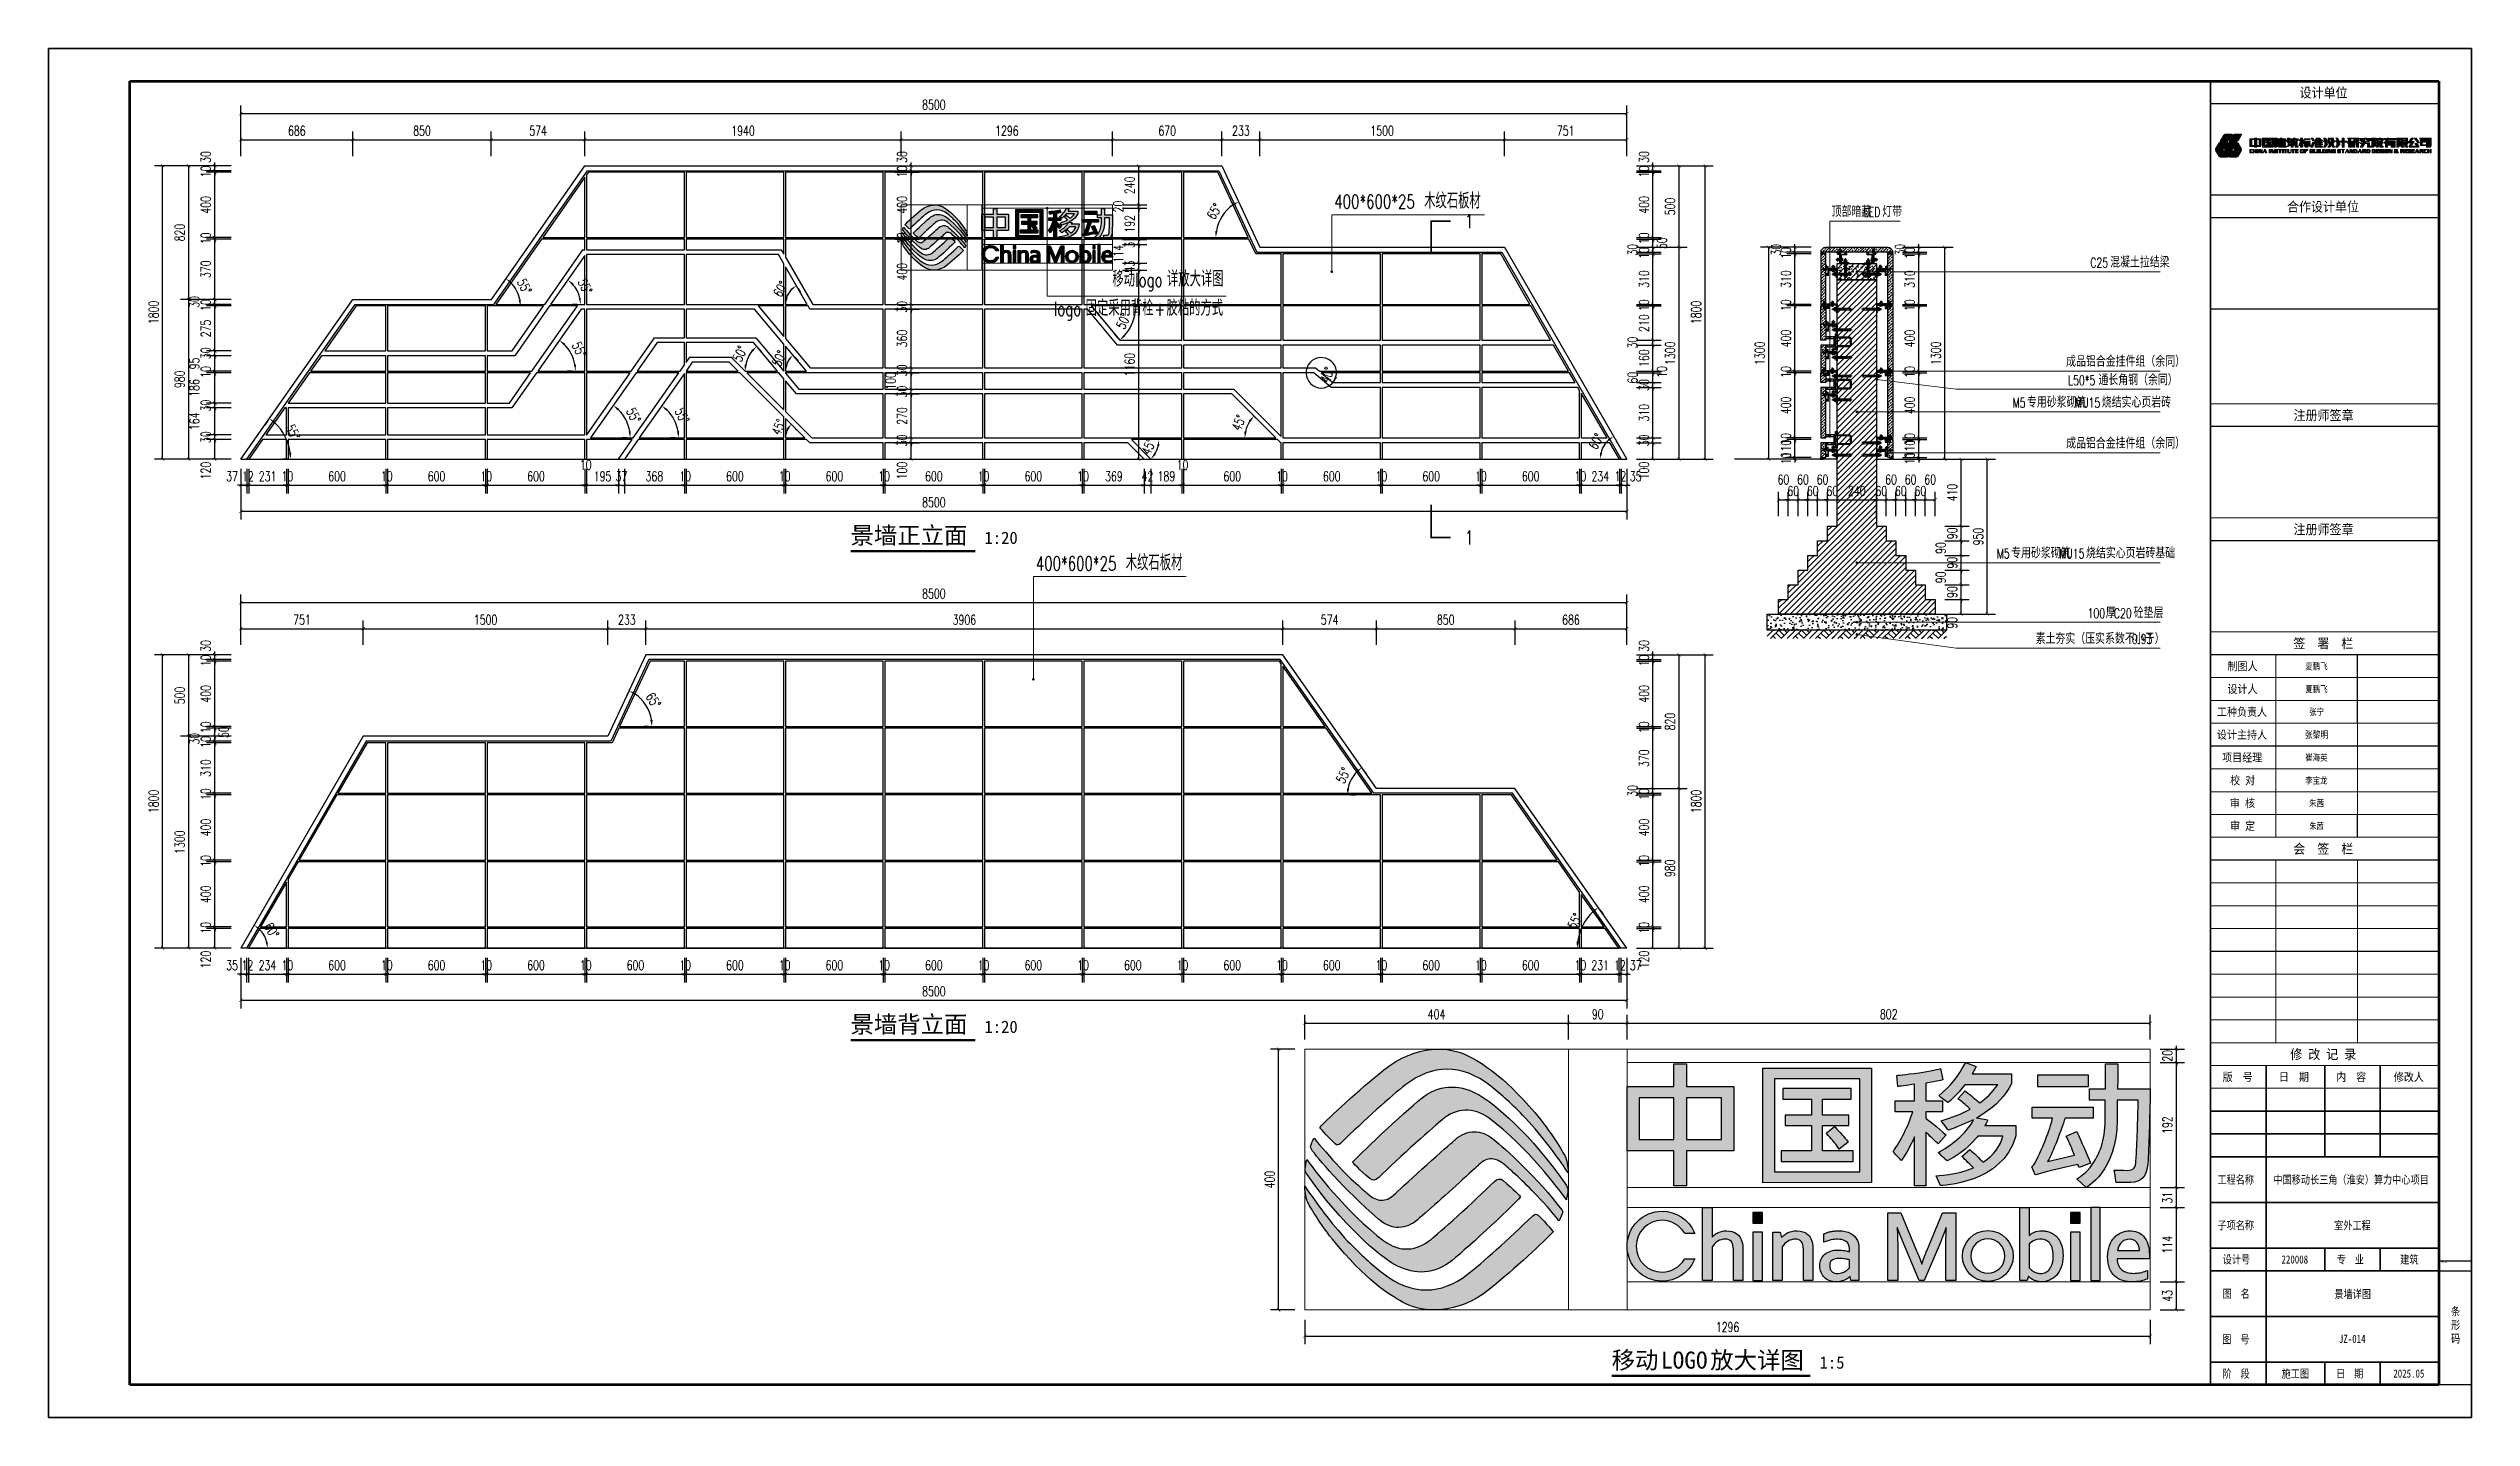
# Model space of a CAD drawing. Header units: millimetres. Extents: x 0 to 16820, y -11520 to 11880.
# Drawn here: x 0 to 14860, y -11520 to -3120 of the extents above; entities that cross this region are included whole.
import ezdxf
from ezdxf.enums import TextEntityAlignment as Align

# ---------------------------------------------------------------- set-up
doc = ezdxf.new("R2010")
doc.units = ezdxf.units.MM
doc.header["$LTSCALE"] = 1000
doc.linetypes.add('CENTER2', pattern=[1.125, 0.75, -0.125, 0.125, -0.125])
for name, color, linetype, lineweight in [('00-SGT-中心线', 1, 'CENTER2', 15), ('00-SGT-填充', 8, 'Continuous', 5), ('00-SGT-辅助线', 140, 'Continuous', 5), ('00-SGT-零部件', 31, 'Continuous', 9), ('A-ANNO-DIMS', 3, 'Continuous', 13), ('A-ANNO-IDEN-TEXT', 3, 'Continuous', 13), ('A-ANNO-SYMB', 4, 'Continuous', 13), ('A-ANNO-TEXT', 7, 'Continuous', 18), ('标注层', 1, 'Continuous', 18)]:
    doc.layers.add(name, color=color, linetype=linetype, lineweight=lineweight)
for name, color, linetype in [('A-SECT_WINDOW', 50, 'Continuous'), ('A-WALL', 6, 'Continuous'), ('A-WALL-HATCH', 252, 'Continuous'), ('GC', 2, 'Continuous'), ('PJ', 4, 'Continuous'), ('TC', 4, 'Continuous'), ('图层 1', 7, 'Continuous'), ('图框层', 7, 'Continuous')]:
    doc.layers.add(name, color=color, linetype=linetype)
doc.styles.add('-宋体', font='', dxfattribs={"width": 0.8, "height": 1500})
doc.styles.add('_TCH_DIM', font='SIMPLEX', dxfattribs={"bigfont": 'GBCBIG'})
doc.styles.add('_TCH_DIM_T3', font='SIMPLEX', dxfattribs={"width": 0.705882, "bigfont": 'GBCBIG'})
doc.styles.add('_TCH_LABEL', font='COMPLEX', dxfattribs={"bigfont": 'GBCBIG'})
doc.styles.add('MtXpl_', font='')
doc.styles.add('宋体', font='', dxfattribs={"width": 0.8})
doc.styles.add('黑体', font='simhei.ttf')
doc.styles.get('-宋体').set_extended_font_data('SimSun')
doc.styles.get('MtXpl_').set_extended_font_data('SimSun')
doc.styles.get('宋体').set_extended_font_data('SimSun')
doc.dimstyles.new('_TCH_ARCH&&20', dxfattribs={"dimtxt": 59.5, "dimasz": 20, "dimexe": 50, "dimexo": 60, "dimgap": 25.25, "dimtad": 1, "dimdec": 0, "dimzin": 0, "dimdsep": 46, "dimtxsty": '_TCH_DIM_T3', "dimblk": 'ARCHTICK', "dimcen": 0.09, "dimclrt": 7, "dimazin": 2, "dimtfac": 1, "dimtdec": 0, "dimtix": 1, "dimtmove": 2, "dimatfit": 3, "dimfxl": 20, "dimtolj": 1, "dimtzin": 0, "dimarcsym": 0})
doc.dimstyles.new('_TCH_ARCH&&5', dxfattribs={"dimtxt": 14.875, "dimasz": 5, "dimexe": 12.5, "dimexo": 15, "dimgap": 6.3125, "dimtad": 1, "dimdec": 0, "dimzin": 0, "dimdsep": 46, "dimtxsty": '_TCH_DIM_T3', "dimblk": 'ARCHTICK', "dimcen": 0.09, "dimclrt": 7, "dimazin": 2, "dimtfac": 1, "dimtdec": 0, "dimtix": 1, "dimtmove": 2, "dimatfit": 3, "dimfxl": 20, "dimtolj": 1, "dimtzin": 0, "dimarcsym": 0})
doc.dimstyles.new('_TCH_ARROW&&20', dxfattribs={"dimtxt": 59.5, "dimasz": 40, "dimexe": 50, "dimexo": 60, "dimgap": 25.25, "dimtad": 1, "dimdec": 0, "dimzin": 0, "dimdsep": 46, "dimtxsty": '_TCH_DIM_T3', "dimcen": 0.09, "dimclrt": 7, "dimazin": 2, "dimtfac": 1, "dimtdec": 0, "dimtix": 1, "dimtmove": 2, "dimatfit": 3, "dimfxl": 20, "dimtolj": 1, "dimtzin": 0, "dimarcsym": 0})

msp = doc.modelspace()

# ---------------------------------------------------------------- texts
at = {"layer": 'A-ANNO-IDEN-TEXT', "color": 7}
for s, height, style, p in [('木纹石板材', 96.453901, '_TCH_LABEL', (8436.85036, -4102.55575)), ('顶部暗藏', 67.51773, '_TCH_DIM', (10935.50188, -4153.78979)), ('灯带', 67.51773, '_TCH_DIM', (11246.09763, -4153.78979)), ('混凝土拉结梁', 67.51773, '_TCH_DIM', (12643.82386, -4464.53447)), ('移动', 96.453901, '_TCH_LABEL', (6524.73449, -4581.66876)), ('详放大详图', 96.453901, '_TCH_LABEL', (6859.44574, -4581.66876)), ('固定采用背栓', 96.453901, '_TCH_LABEL', (6360.69194, -4760.42763)), ('胶粘的方式', 96.453901, '_TCH_LABEL', (6856.25425, -4760.42763)), ('成品铝合金挂件组（余同）', 67.5177305, '_TCH_DIM', (12373.72167, -5073.04511)), ('通长角钢（余同）', 67.51773, '_TCH_DIM', (12571.80677, -5186.27915)), ('专用砂浆砌筑', 67.51773, '_TCH_DIM', (12133.54726, -5323.78979)), ('烧结实心页岩砖', 67.51773, '_TCH_DIM', (12592.44088, -5323.78979)), ('成品铝合金挂件组（余同）', 67.5177305, '_TCH_DIM', (12373.72167, -5575.008)), ('木纹石板材', 96.453901, '_TCH_LABEL', (6606.85036, -6322.55575)), ('专用砂浆砌筑', 67.51773, '_TCH_DIM', (12036.73875, -6248.78979)), ('烧结实心页岩砖基础', 67.51773, '_TCH_DIM', (12495.63237, -6248.78979)), ('厚', 67.51773, '_TCH_DIM', (12617.14301, -6615.27915)), ('砼垫层', 67.51773, '_TCH_DIM', (12788.29195, -6615.27915)), ('素土夯实（压实系数不小于', 67.5177305, '_TCH_DIM', (12186.80677, -6773.78979)), ('）', 67.51773, '_TCH_DIM', (12916.59401, -6773.78979))]:
    msp.add_text(s, height=height, dxfattribs=dict(at, style=style)).set_placement(p)
at = {"layer": 'A-ANNO-IDEN-TEXT', "color": 7, "width": 0.705882}
for s, height, style, p in [('400*600*25', 85, '_TCH_LABEL', (7885.42179, -4102.55575)), ('LED', 59.5, '_TCH_DIM', (11132.09763, -4153.78979)), ('C25', 59.5, '_TCH_DIM', (12521.82386, -4464.53447)), ('logo', 85, '_TCH_LABEL', (6665.16002, -4581.66876)), ('logo', 85, '_TCH_LABEL', (6166.40622, -4760.42763)), ('+', 85, '_TCH_LABEL', (6781.96853, -4760.42763)), ('L50*5', 59.5, '_TCH_DIM', (12385.80677, -5186.27915)), ('M5', 59.5, '_TCH_DIM', (12045.54726, -5323.78979)), ('MU15', 59.5, '_TCH_DIM', (12428.44088, -5323.78979)), ('400*600*25', 85, '_TCH_LABEL', (6055.42179, -6322.55575)), ('M5', 59.5, '_TCH_DIM', (11948.73875, -6248.78979)), ('MU15', 59.5, '_TCH_DIM', (12331.63237, -6248.78979)), ('100', 59.5, '_TCH_DIM', (12505.14301, -6615.27915)), ('C20', 59.5, '_TCH_DIM', (12666.29195, -6615.27915)), ('0.93', 59.5, '_TCH_DIM', (12776.59401, -6773.78979))]:
    msp.add_text(s, height=height, dxfattribs=dict(at, style=style)).set_placement(p)
at = {"layer": 'A-ANNO-SYMB', "color": 7, "style": '_TCH_LABEL', "width": 0.705882}
for p in [(8687.17968, -4222.50255), (8687.17968, -6162.50255)]:
    msp.add_text('1', height=85, dxfattribs=at).set_placement(p)
at = {"layer": 'A-ANNO-TEXT', "color": 7, "style": '黑体'}
for s, height, p in [('景墙正立面', 105.147679, (4918.79632, -6160.00255)), ('1:20', 75.105485, (5740.01151, -6160.00255)), ('景墙背立面', 105.147679, (4918.79632, -9160.00255)), ('1:20', 75.105485, (5740.01151, -9160.00255)), ('移动', 105.147679, (9586.63245, -11220.00255)), ('LOGO', 105.147679, (9889.07971, -11220.00255)), ('放大详图', 105.147679, (10191.52696, -11220.00255)), ('1:5', 75.105485, (10861.51852, -11220.00255))]:
    msp.add_text(s, height=height, dxfattribs=at).set_placement(p)

# ---------------------------------------------------------------- blocks, each defined once
blk = doc.blocks.new('*U4')
at = {"layer": '00-SGT-中心线', "ltscale": 10}
blk.add_line((0, 29), (0, -97), dxfattribs=at)
at = {"layer": '00-SGT-零部件'}
for p, q in [((-10, 3), (-10, 11)), ((7, 2), (-8, 2)), ((7, 12), (-7, 12)), ((7, 2), (-7, 2)), ((-6, 17), (6, 18)), ((-5, 18), (-6, 17)), ((-5, 16), (-6, 17)), ((-6, 15), (6, 16)), ((-5, 16), (-6, 15)), ((-5, 14), (-6, 15)), ((-6, 13), (6, 14)), ((-5, 14), (-6, 13)), ((-5, 12), (-6, 13)), ((-6, 0), (-6, -62)), ((-5, 18), (-5, 21)), ((-5, 18), (-3, 18)), ((-5, 16), (-3, 16)), ((-5, 14), (-3, 14)), ((-4, 22), (4, 22)), ((-4, 3), (-4, 11)), ((-4, 0), (-4, -62)), ((3, 15), (5, 15)), ((3, 13), (5, 13)), ((4, 3), (4, 11)), ((4, 0), (4, -62)), ((5, 19), (5, 21)), ((5, 19), (6, 18)), ((5, 17), (6, 18)), ((5, 17), (5, 17)), ((5, 17), (6, 16)), ((5, 15), (6, 16)), ((5, 15), (6, 14)), ((5, 15), (5, 15)), ((5, 13), (6, 14)), ((5, 13), (6, 12)), ((6, 0), (6, -62)), ((10, 3), (10, 11)), ((-6, -63), (-8, -80)), ((-7, -81), (-8, -85)), ((7, -85), (-8, -85)), ((-8, -87), (-8, -85)), ((6, -62), (-7, -62)), ((-7, -62), (-7, -63)), ((-7, -62), (-7, -63)), ((6, -63), (-7, -63)), ((-1, -81), (-7, -81)), ((6, -88), (-7, -88)), ((2, -63), (2, -65)), ((2, -66), (2, -69)), ((2, -66), (2, -66)), ((2, -66), (2, -69)), ((2, -69), (2, -78)), ((2, -69), (2, -69)), ((3, -65), (3, -63)), ((3, -66), (3, -66)), ((3, -69), (3, -69)), ((3, -78), (3, -69)), ((6, -62), (6, -63)), ((6, -62), (6, -63)), ((6, -63), (8, -81)), ((7, -81), (6, -81)), ((7, -81), (7, -85)), ((7, -87), (7, -85))]:
    blk.add_line(p, q, dxfattribs=at)
blk.add_lwpolyline([(12, 2), (12, 0), (-12, 0), (-12, 2)], close=True, dxfattribs=at)
for centre, radius, start, end in [((-7, 9), 3.39, 35.3904, 144.6096), ((-7, 5), 3.39, 215.3904, 324.6096), ((-4, 21), 0.562, 90, 180), ((-2, 9), 3.39, 90, 144.6096), ((-2, 5), 3.39, 215.3904, 270), ((2, 9), 3.39, 35.3904, 90), ((2, 5), 3.39, 270, 324.6096), ((4, 21), 0.562, 0, 90), ((7, 9), 3.39, 35.3904, 144.6096), ((7, 5), 3.39, 215.3904, 324.6096), ((-7, -80), 1, 172.9197, 270), ((-7, -85), 0.5, 175.0435, 180), ((-7, -87), 1, 180, 270), ((-1, -78), 3, 270, 0), ((2, -65), 0.2, 180, 270), ((2, -66), 0.2, 0, 90), ((3, -66), 0.2, 90, 180), ((2, -69), 0.2, 90, 180), ((2, -69), 0.2, 270, 0), ((3, -69), 0.2, 180, 270), ((3, -65), 0.2, 270, 0), ((3, -69), 0.2, 0, 90), ((6, -78), 3, 180, 270), ((6, -87), 1, 270, 0), ((7, -81), 0.5, 270, 7.0724), ((7, -85), 0.5, 0, 4.9565)]:
    blk.add_arc(centre, radius, start, end, dxfattribs=at)
blk = doc.blocks.new('shicagj01')
for p, q in [((16, 13), (16, 14)), ((32, 13), (16, 13)), ((32, 13), (16, 13))]:
    blk.add_line(p, q)
at = {"layer": 'A-SECT_WINDOW', "color": 4}
blk.add_lwpolyline([(70, 2), (78, 2), (84, 10), (86, 11), (90, 7), (81, -4), (80, -4), (70, -4)], dxfattribs=at)
at = {"layer": 'GC'}
for p, q in [((0, 0), (0, -50)), ((50, 0), (0, 0)), ((50, -3), (50, 0)), ((0, -50), (3, -50)), ((5, -48), (5, -10)), ((10, -5), (48, -5))]:
    blk.add_line(p, q, dxfattribs=at)
for centre, radius, start, end in [((3, -48), 2.33, 270, 360), ((10, -10), 4.5, 90, 180), ((48, -3), 2.33, 270, 0)]:
    blk.add_arc(centre, radius, start, end, dxfattribs=at)
at = {"layer": 'PJ'}
for p, q in [((16, 14), (24, 14)), ((16, 13), (16, 14)), ((16, 14), (24, 14)), ((17, 21), (17, 16)), ((18, 14), (18, 15)), ((30, 15), (18, 15)), ((18, 14), (18, 15)), ((30, 15), (18, 15)), ((29, 21), (19, 21)), ((29, 15), (19, 15)), ((29, 15), (19, 15)), ((21, 26), (20, 26)), ((20, 26), (20, 21)), ((20, 21), (20, 16)), ((20, 13), (20, -5)), ((24, 26), (21, 26)), ((24, 15), (23, 14)), ((24, 15), (23, 14)), ((24, 26), (27, 26)), ((25, 15), (24, 14)), ((25, 15), (24, 14)), ((24, 14), (32, 14)), ((24, 14), (32, 14)), ((27, 26), (28, 26)), ((27, 21), (27, 16)), ((28, 26), (28, 21)), ((28, 13), (28, -5)), ((30, 14), (30, 15)), ((30, 14), (30, 15)), ((31, 21), (31, 16)), ((31, 16), (31, 21)), ((32, 13), (32, 14)), ((32, 13), (32, 14)), ((16, -5), (16, -6)), ((32, -5), (16, -5)), ((16, -6), (24, -6)), ((17, -10), (17, -6)), ((31, -6), (17, -6)), ((29, -11), (19, -11)), ((20, -10), (20, -6)), ((24, -6), (32, -6)), ((27, -10), (27, -6)), ((31, -6), (31, -10)), ((31, -10), (31, -6)), ((32, -5), (32, -6))]:
    blk.add_line(p, q, dxfattribs=at)
at = {"layer": 'PJ', "color": 4}
for p, q in [((28, 26), (20, 26)), ((21, 26), (21, 21)), ((21, 13), (21, -5)), ((27, 26), (27, 21)), ((27, 13), (27, -5))]:
    blk.add_line(p, q, dxfattribs=at)
at = {"layer": 'PJ'}
for points in [[(17, 21), (17, 21), (19, 22), (20, 21), (20, 21)], [(17, 16), (17, 16), (19, 15), (20, 16), (20, 16)], [(31, 21), (30, 21), (29, 22), (28, 21), (27, 21)], [(31, 16), (30, 16), (29, 15), (28, 16), (27, 16)], [(17, -10), (17, -11), (19, -11), (20, -11), (20, -10)], [(31, -10), (30, -11), (29, -11), (28, -11), (27, -10)]]:
    blk.add_open_spline(points, degree=3, knots=[0.357082, 0.357082, 0.357082, 0.357082, 3.194997, 6.160693, 6.160693, 6.160693, 6.160693], dxfattribs=at)
for points in [[(27, 21), (27, 22), (24, 21), (21, 22), (20, 21)], [(27, 16), (27, 15), (24, 15), (21, 15), (20, 16)], [(27, -10), (27, -11), (24, -11), (21, -11), (20, -10)]]:
    blk.add_open_spline(points, degree=3, dxfattribs=at)
at = {"layer": 'TC'}
for p, q in [((4, 0), (50, 2)), ((50, 0), (4, 2))]:
    blk.add_line(p, q, dxfattribs=at)
blk.add_lwpolyline([(50, 0), (4, 0), (4, 2), (50, 2)], close=True, dxfattribs=at)
at = {"layer": '标注层', "color": 3}
for points in [[(3, 7, -0.414209), (4, 7, 0.19892), (4, 7), (5, 8, -0.4142), (5, 8), (6, 7, 0.414227), (6, 7), (7, 8, -0.4142), (7, 8), (8, 7, 0.414227), (8, 7), (9, 8, -0.4142), (9, 8), (10, 7, 0.414227), (10, 7), (11, 8, -0.4142), (11, 8), (12, 7, 0.414227), (12, 7), (13, 8, -0.4142), (13, 8), (14, 7, 0.414227), (14, 7), (15, 8, -0.4142), (15, 8), (16, 7, 0.414227), (16, 7), (17, 8, -0.4142), (17, 8), (18, 7, 0.414227), (18, 7), (19, 8, -0.4142), (19, 8), (20, 7, 0.414227), (20, 7), (21, 8, -0.4142), (21, 8), (22, 7, 0.414227), (22, 7), (23, 8, -0.4142), (23, 8), (24, 7, 0.414227), (24, 7), (25, 8, -0.4142), (25, 8), (26, 7, 0.414227), (26, 7), (27, 8, -0.4142), (27, 8), (28, 7, 0.414227), (28, 7), (29, 8, -0.4142), (29, 8), (30, 7, 0.414227), (30, 7), (31, 8, -0.4142), (31, 8), (32, 7, 0.414227), (32, 7), (33, 8, -0.4142), (33, 8), (34, 7, 0.414227), (34, 7), (35, 8, -0.4142), (35, 8), (36, 7, 0.414227), (36, 7), (37, 8, -0.4142), (37, 8), (38, 7, 0.414227), (38, 7), (39, 8, -0.4142), (39, 8), (40, 7, 0.414227), (40, 7), (41, 8, -0.4142), (41, 8), (42, 7, 0.198915), (42, 7), (59, 7, 0.414214), (60, 8), (60, 14, -0.414214), (61, 15), (64, 15, -0.414214), (64, 14), (64, 3, -0.414214), (63, 2), (59, 2, 0.414214), (58, 1), (58, -33, 0.414214), (59, -34), (63, -34, 0.414214), (64, -33), (64, -25, -0.414214), (64, -24), (67, -24, -0.414214), (68, -25), (68, -36, -0.414214), (67, -37), (55, -37, -0.414214), (54, -36), (54, 2), (4, 2, -0.414214), (3, 3)], [(57, 19), (64, 19, 0.414214), (65, 20), (65, 26, -0.414214), (66, 27), (69, 27, -0.414214), (69, 26), (69, 1, 0.414214), (70, 1), (75, 1), (78, 1, 0.211837), (78, 1), (85, 9, -0.414214), (87, 9), (88, 8, -0.414214), (88, 6), (80, -3, -0.198912), (79, -3), (75, -3), (66, -3, -0.414214), (65, -2), (65, 14, 0.414214), (65, 15), (60, 15, 0.414214), (60, 14), (60, 7, -0.414214), (59, 7), (57, 7, -0.414214), (56, 7), (56, 18, -0.414214)]]:
    blk.add_lwpolyline(points, format="xyb", close=True, dxfattribs=at)
blk = doc.blocks.new('*U23')
at = {"layer": '图框层', "true_color": 0x07084d}
h = blk.add_hatch(color=178, dxfattribs=at)
h.dxf.hatch_style = 2
edge = h.paths.add_edge_path()
edge.add_spline(control_points=[(666.73, 389.04), (666.73, 389.04), (666.73, 389.04), (666.73, 389.04), (666.76, 389.04), (666.79, 389.05), (666.81, 389.08), (666.82, 389.1), (666.82, 389.14), (666.8, 389.16), (666.8, 389.16), (665.74, 391.01), (665.74, 391.01), (665.72, 391.04), (665.7, 391.05), (665.67, 391.05), (665.64, 391.05), (665.61, 391.04), (665.59, 391.01), (665.59, 391.01), (664.53, 389.16), (664.53, 389.16), (664.51, 389.14), (664.51, 389.11), (664.53, 389.08), (664.54, 389.05), (664.57, 389.04), (664.6, 389.04), (664.6, 389.04), (666.73, 389.04)], knot_values=[0, 0, 0, 0, 0.500005, 0.500005, 1, 1, 1, 2, 2, 2, 3, 3, 3, 4, 4, 4, 5, 5, 5, 6, 6, 6, 7, 7, 7, 8, 8, 8, 9, 9, 9, 9], degree=3, periodic=0)
h = blk.add_hatch(color=178, dxfattribs=at)
h.dxf.hatch_style = 2
edge = h.paths.add_edge_path()
edge.add_spline(control_points=[(665.73, 386.83), (665.73, 386.83), (665.73, 386.83), (665.75, 386.86), (665.75, 386.86), (666.81, 388.71), (666.81, 388.71), (666.83, 388.73), (666.83, 388.76), (666.82, 388.79), (666.8, 388.82), (666.77, 388.83), (666.74, 388.83), (666.74, 388.83), (664.61, 388.83), (664.61, 388.83), (664.58, 388.83), (664.55, 388.82), (664.54, 388.79), (664.52, 388.76), (664.52, 388.73), (664.54, 388.71), (664.54, 388.71), (665.6, 386.86), (665.6, 386.86), (665.62, 386.83), (665.65, 386.82), (665.68, 386.82), (665.7, 386.82), (665.73, 386.83)], knot_values=[0, 0, 0, 0, 0.500005, 0.500005, 1, 1, 1, 2, 2, 2, 3, 3, 3, 4, 4, 4, 5, 5, 5, 6, 6, 6, 7, 7, 7, 8, 8, 8, 9, 9, 9, 9], degree=3, periodic=0)
h = blk.add_hatch(color=178, dxfattribs=at)
h.dxf.hatch_style = 2
edge = h.paths.add_edge_path()
edge.add_spline(control_points=[(668.14, 391.47), (668.14, 391.47), (668.14, 391.47), (668.14, 391.47), (668.18, 391.47), (668.2, 391.48), (668.22, 391.51), (668.23, 391.53), (668.23, 391.56), (668.22, 391.59), (668.22, 391.59), (667.15, 393.44), (667.15, 393.44), (667.14, 393.47), (667.11, 393.48), (667.08, 393.48), (667.05, 393.48), (667.02, 393.47), (667.01, 393.44), (667.01, 393.44), (665.94, 391.59), (665.94, 391.59), (665.92, 391.56), (665.92, 391.53), (665.94, 391.51), (665.95, 391.48), (665.98, 391.47), (666.01, 391.47), (666.01, 391.47), (668.14, 391.47)], knot_values=[0, 0, 0, 0, 0.500005, 0.500005, 1, 1, 1, 2, 2, 2, 3, 3, 3, 4, 4, 4, 5, 5, 5, 6, 6, 6, 7, 7, 7, 8, 8, 8, 9, 9, 9, 9], degree=3, periodic=0)
h = blk.add_hatch(color=178, dxfattribs=at)
h.dxf.hatch_style = 2
edge = h.paths.add_edge_path()
edge.add_spline(control_points=[(667.13, 389.25), (667.13, 389.25), (667.13, 389.25), (667.15, 389.28), (667.15, 389.28), (668.22, 391.13), (668.22, 391.13), (668.23, 391.15), (668.23, 391.19), (668.22, 391.21), (668.2, 391.24), (668.18, 391.25), (668.14, 391.25), (668.14, 391.25), (666.01, 391.25), (666.01, 391.25), (665.98, 391.25), (665.95, 391.24), (665.94, 391.21), (665.92, 391.19), (665.92, 391.15), (665.94, 391.13), (665.94, 391.13), (667.01, 389.28), (667.01, 389.28), (667.02, 389.25), (667.05, 389.24), (667.08, 389.24), (667.11, 389.24), (667.13, 389.25)], knot_values=[0, 0, 0, 0, 0.500005, 0.500005, 1, 1, 1, 2, 2, 2, 3, 3, 3, 4, 4, 4, 5, 5, 5, 6, 6, 6, 7, 7, 7, 8, 8, 8, 9, 9, 9, 9], degree=3, periodic=0)
h = blk.add_hatch(color=178, dxfattribs=at)
h.dxf.hatch_style = 2
edge = h.paths.add_edge_path()
edge.add_spline(control_points=[(668.15, 386.61), (668.15, 386.61), (668.15, 386.61), (668.15, 386.61), (668.19, 386.61), (668.21, 386.63), (668.23, 386.65), (668.24, 386.68), (668.24, 386.71), (668.23, 386.74), (668.23, 386.74), (667.16, 388.59), (667.16, 388.59), (667.15, 388.61), (667.12, 388.63), (667.09, 388.63), (667.06, 388.63), (667.03, 388.61), (667.02, 388.59), (667.02, 388.59), (665.95, 386.74), (665.95, 386.74), (665.93, 386.71), (665.93, 386.68), (665.95, 386.65), (665.96, 386.63), (665.99, 386.61), (666.02, 386.61), (666.02, 386.61), (668.15, 386.61)], knot_values=[0, 0, 0, 0, 0.500005, 0.500005, 1, 1, 1, 2, 2, 2, 3, 3, 3, 4, 4, 4, 5, 5, 5, 6, 6, 6, 7, 7, 7, 8, 8, 8, 9, 9, 9, 9], degree=3, periodic=0)
h = blk.add_hatch(color=178, dxfattribs=at)
h.dxf.hatch_style = 2
edge = h.paths.add_edge_path()
edge.add_spline(control_points=[(668.55, 391.68), (668.55, 391.68), (668.55, 391.68), (668.56, 391.71), (668.56, 391.71), (669.63, 393.55), (669.63, 393.55), (669.65, 393.58), (669.65, 393.61), (669.63, 393.64), (669.62, 393.66), (669.59, 393.68), (669.56, 393.68), (669.56, 393.68), (667.42, 393.68), (667.42, 393.68), (667.39, 393.68), (667.37, 393.66), (667.35, 393.64), (667.34, 393.61), (667.34, 393.58), (667.35, 393.55), (667.35, 393.55), (668.42, 391.71), (668.42, 391.71), (668.44, 391.68), (668.46, 391.66), (668.49, 391.66), (668.52, 391.66), (668.55, 391.68)], knot_values=[0, 0, 0, 0, 0.500005, 0.500005, 1, 1, 1, 2, 2, 2, 3, 3, 3, 4, 4, 4, 5, 5, 5, 6, 6, 6, 7, 7, 7, 8, 8, 8, 9, 9, 9, 9], degree=3, periodic=0)
h = blk.add_hatch(color=178, dxfattribs=at)
h.dxf.hatch_style = 2
edge = h.paths.add_edge_path()
edge.add_spline(control_points=[(669.56, 389.04), (669.56, 389.04), (669.56, 389.04), (669.56, 389.04), (669.59, 389.04), (669.62, 389.05), (669.63, 389.08), (669.65, 389.1), (669.65, 389.14), (669.63, 389.16), (669.63, 389.16), (668.56, 391.01), (668.56, 391.01), (668.55, 391.04), (668.52, 391.05), (668.49, 391.05), (668.46, 391.05), (668.44, 391.04), (668.42, 391.01), (668.42, 391.01), (667.35, 389.16), (667.35, 389.16), (667.34, 389.14), (667.34, 389.1), (667.35, 389.08), (667.37, 389.05), (667.39, 389.04), (667.42, 389.04), (667.42, 389.04), (669.56, 389.04)], knot_values=[0, 0, 0, 0, 0.500005, 0.500005, 1, 1, 1, 2, 2, 2, 3, 3, 3, 4, 4, 4, 5, 5, 5, 6, 6, 6, 7, 7, 7, 8, 8, 8, 9, 9, 9, 9], degree=3, periodic=0)
h = blk.add_hatch(color=178, dxfattribs=at)
h.dxf.hatch_style = 2
edge = h.paths.add_edge_path()
edge.add_spline(control_points=[(668.56, 386.83), (668.56, 386.83), (668.56, 386.83), (668.57, 386.86), (668.57, 386.86), (669.64, 388.71), (669.64, 388.71), (669.66, 388.73), (669.66, 388.76), (669.64, 388.79), (669.63, 388.82), (669.6, 388.83), (669.57, 388.83), (669.57, 388.83), (667.43, 388.83), (667.43, 388.83), (667.4, 388.83), (667.38, 388.82), (667.36, 388.79), (667.35, 388.76), (667.35, 388.73), (667.36, 388.71), (667.36, 388.71), (668.43, 386.86), (668.43, 386.86), (668.44, 386.83), (668.47, 386.82), (668.5, 386.82), (668.53, 386.82), (668.56, 386.83)], knot_values=[0, 0, 0, 0, 0.500005, 0.500005, 1, 1, 1, 2, 2, 2, 3, 3, 3, 4, 4, 4, 5, 5, 5, 6, 6, 6, 7, 7, 7, 8, 8, 8, 9, 9, 9, 9], degree=3, periodic=0)
at = {"layer": '图框层', "true_color": 0x00afec}
h = blk.add_hatch(color=140, dxfattribs=at)
edge = h.paths.add_edge_path()
edge.add_spline(control_points=[(670.96, 386.63), (670.96, 386.63), (670.96, 386.63), (670.96, 386.63), (670.99, 386.63), (671.02, 386.64), (671.04, 386.67), (671.05, 386.69), (671.05, 386.72), (671.03, 386.75), (671.03, 386.75), (669.97, 388.59), (669.97, 388.59), (669.96, 388.62), (669.93, 388.64), (669.9, 388.64), (669.87, 388.64), (669.84, 388.62), (669.83, 388.59), (669.83, 388.59), (668.77, 386.75), (668.77, 386.75), (668.75, 386.72), (668.75, 386.69), (668.76, 386.67), (668.78, 386.64), (668.81, 386.63), (668.84, 386.63), (668.84, 386.63), (670.96, 386.63)], knot_values=[0, 0, 0, 0, 0.500005, 0.500005, 1, 1, 1, 2, 2, 2, 3, 3, 3, 4, 4, 4, 5, 5, 5, 6, 6, 6, 7, 7, 7, 8, 8, 8, 9, 9, 9, 9], degree=3, periodic=0)
h = blk.add_hatch(color=140, dxfattribs=at)
edge = h.paths.add_edge_path()
edge.add_spline(control_points=[(670.97, 391.48), (670.97, 391.48), (670.97, 391.48), (670.97, 391.48), (671, 391.48), (671.03, 391.5), (671.04, 391.52), (671.06, 391.55), (671.06, 391.58), (671.04, 391.61), (671.04, 391.61), (669.98, 393.44), (669.98, 393.44), (669.96, 393.47), (669.94, 393.49), (669.91, 393.49), (669.88, 393.49), (669.85, 393.47), (669.84, 393.44), (669.84, 393.44), (668.77, 391.61), (668.77, 391.61), (668.76, 391.58), (668.76, 391.55), (668.77, 391.52), (668.79, 391.5), (668.81, 391.48), (668.85, 391.48), (668.85, 391.48), (670.97, 391.48)], knot_values=[0, 0, 0, 0, 0.500005, 0.500005, 1, 1, 1, 2, 2, 2, 3, 3, 3, 4, 4, 4, 5, 5, 5, 6, 6, 6, 7, 7, 7, 8, 8, 8, 9, 9, 9, 9], degree=3, periodic=0)
h = blk.add_hatch(color=140, dxfattribs=at)
edge = h.paths.add_edge_path()
edge.add_spline(control_points=[(669.97, 389.25), (669.97, 389.25), (669.97, 389.25), (669.98, 389.28), (669.98, 389.28), (671.04, 391.12), (671.04, 391.12), (671.06, 391.15), (671.06, 391.18), (671.05, 391.2), (671.03, 391.23), (671, 391.25), (670.97, 391.25), (670.97, 391.25), (668.85, 391.25), (668.85, 391.25), (668.82, 391.25), (668.79, 391.23), (668.77, 391.2), (668.76, 391.18), (668.76, 391.15), (668.78, 391.12), (668.78, 391.12), (669.84, 389.28), (669.84, 389.28), (669.85, 389.25), (669.88, 389.24), (669.91, 389.24), (669.94, 389.24), (669.97, 389.25)], knot_values=[0, 0, 0, 0, 0.500005, 0.500005, 1, 1, 1, 2, 2, 2, 3, 3, 3, 4, 4, 4, 5, 5, 5, 6, 6, 6, 7, 7, 7, 8, 8, 8, 9, 9, 9, 9], degree=3, periodic=0)
h = blk.add_hatch(color=140, dxfattribs=at)
edge = h.paths.add_edge_path()
edge.add_spline(control_points=[(671.38, 391.67), (671.38, 391.67), (671.38, 391.67), (671.39, 391.69), (671.39, 391.69), (672.46, 393.53), (672.46, 393.53), (672.47, 393.56), (672.47, 393.59), (672.46, 393.62), (672.44, 393.64), (672.41, 393.66), (672.38, 393.66), (672.38, 393.66), (670.26, 393.66), (670.26, 393.66), (670.23, 393.66), (670.2, 393.64), (670.19, 393.62), (670.17, 393.59), (670.17, 393.56), (670.19, 393.53), (670.19, 393.53), (671.25, 391.69), (671.25, 391.69), (671.27, 391.67), (671.29, 391.65), (671.32, 391.65), (671.35, 391.65), (671.38, 391.67)], knot_values=[0, 0, 0, 0, 0.500005, 0.500005, 1, 1, 1, 2, 2, 2, 3, 3, 3, 4, 4, 4, 5, 5, 5, 6, 6, 6, 7, 7, 7, 8, 8, 8, 9, 9, 9, 9], degree=3, periodic=0)
h = blk.add_hatch(color=140, dxfattribs=at)
edge = h.paths.add_edge_path()
edge.add_spline(control_points=[(672.38, 389.06), (672.38, 389.06), (672.38, 389.06), (672.38, 389.06), (672.41, 389.06), (672.44, 389.08), (672.45, 389.1), (672.47, 389.13), (672.47, 389.16), (672.45, 389.19), (672.45, 389.19), (671.39, 391.03), (671.39, 391.03), (671.37, 391.05), (671.35, 391.07), (671.32, 391.07), (671.29, 391.07), (671.26, 391.05), (671.24, 391.03), (671.24, 391.03), (670.18, 389.19), (670.18, 389.19), (670.17, 389.16), (670.17, 389.13), (670.18, 389.1), (670.2, 389.08), (670.22, 389.06), (670.25, 389.06), (670.25, 389.06), (672.38, 389.06)], knot_values=[0, 0, 0, 0, 0.500005, 0.500005, 1, 1, 1, 2, 2, 2, 3, 3, 3, 4, 4, 4, 5, 5, 5, 6, 6, 6, 7, 7, 7, 8, 8, 8, 9, 9, 9, 9], degree=3, periodic=0)
h = blk.add_hatch(color=140, dxfattribs=at)
edge = h.paths.add_edge_path()
edge.add_spline(control_points=[(671.39, 386.83), (671.39, 386.83), (671.39, 386.83), (671.41, 386.86), (671.41, 386.86), (672.47, 388.7), (672.47, 388.7), (672.48, 388.72), (672.49, 388.75), (672.47, 388.78), (672.46, 388.8), (672.43, 388.82), (672.4, 388.82), (672.4, 388.82), (670.27, 388.82), (670.27, 388.82), (670.24, 388.82), (670.21, 388.8), (670.2, 388.78), (670.18, 388.75), (670.19, 388.72), (670.2, 388.7), (670.2, 388.7), (671.26, 386.86), (671.26, 386.86), (671.28, 386.83), (671.31, 386.81), (671.34, 386.81), (671.36, 386.81), (671.39, 386.83)], knot_values=[0, 0, 0, 0, 0.500005, 0.500005, 1, 1, 1, 2, 2, 2, 3, 3, 3, 4, 4, 4, 5, 5, 5, 6, 6, 6, 7, 7, 7, 8, 8, 8, 9, 9, 9, 9], degree=3, periodic=0)
at = {"layer": '图框层'}
h = blk.add_hatch(color=256, dxfattribs=at)
h.dxf.hatch_style = 2
edge = h.paths.add_edge_path()
edge.add_spline(control_points=[(674.99, 388.84), (674.99, 388.84), (675.01, 388.97), (675.14, 388.97), (675.14, 388.97), (675.82, 388.97), (675.82, 388.97), (675.82, 388.97), (675.82, 388.85), (675.82, 388.85), (675.82, 388.85), (675.36, 388.85), (675.36, 388.85), (675.36, 388.85), (675.34, 388.82), (675.34, 388.82), (675.34, 388.82), (675.34, 388.13), (675.34, 388.13), (675.34, 388.13), (675.82, 388.13), (675.82, 388.13), (675.82, 388.13), (675.82, 387.99), (675.82, 387.99), (675.82, 387.99), (675.1, 387.99), (675.1, 387.99), (675.1, 387.99), (674.99, 388.03), (674.99, 388.11), (674.99, 388.11), (674.99, 388.84), (674.99, 388.84)], knot_values=[0, 0, 0, 0, 1, 1, 1, 2, 2, 2, 3, 3, 3, 4, 4, 4, 5, 5, 5, 6, 6, 6, 7, 7, 7, 8, 8, 8, 9, 9, 9, 10, 10, 10, 11, 11, 11, 11], degree=3, periodic=0)
h = blk.add_hatch(color=256, dxfattribs=at)
h.dxf.hatch_style = 2
h.paths.add_polyline_path([(677.13, 392.3), (677.13, 392.48), (676.42, 392.48), (676.42, 392.3), (675.02, 392.3), (675.02, 389.93), (676.41, 389.93), (676.41, 389.74), (677.14, 389.74), (677.14, 389.93), (678.24, 389.93), (678.53, 390.28), (678.53, 392.3)])
h.paths.add_polyline_path([(676.42, 390.21), (675.66, 390.21), (675.66, 392.02), (676.42, 392.02)])
h.paths.add_polyline_path([(677.88, 390.21), (677.13, 390.21), (677.13, 392.02), (677.88, 392.02)])
h = blk.add_hatch(color=256, dxfattribs=at)
h.dxf.hatch_style = 2
h.paths.add_polyline_path([(676.75, 388.97), (676.75, 388.56), (676.37, 388.56), (676.37, 388.97), (676.02, 388.97), (676.02, 387.99), (676.37, 387.99), (676.37, 388.46), (676.75, 388.46), (676.75, 387.99), (677.1, 387.99), (677.1, 388.97)])
h = blk.add_hatch(color=256, dxfattribs=at)
h.dxf.hatch_style = 2
h.paths.add_polyline_path([(677.6, 387.99), (677.26, 387.99), (677.26, 388.97), (677.6, 388.97)])
h = blk.add_hatch(color=256, dxfattribs=at)
h.dxf.hatch_style = 2
h.paths.add_polyline_path([(678.73, 388.97), (678.73, 388.18), (678.69, 388.18), (678.23, 388.99), (677.76, 388.99), (677.76, 388.97), (677.76, 388.97), (677.76, 387.99), (677.87, 387.99), (677.87, 388.77), (677.89, 388.77), (678.36, 387.99), (678.73, 387.99), (678.75, 387.99), (678.84, 387.99), (678.84, 388.97)])
h = blk.add_hatch(color=256, dxfattribs=at)
h.dxf.hatch_style = 2
h.paths.add_polyline_path([(678.86, 392.48), (678.86, 392.3), (678.86, 389.73), (682.04, 389.73), (682.35, 390.08), (682.35, 392.3), (682.35, 392.48)])
h.paths.add_polyline_path([(681.73, 389.99), (679.5, 389.99), (679.5, 392.23), (681.73, 392.23)])
h = blk.add_hatch(color=256, dxfattribs=at)
h.dxf.hatch_style = 2
h.paths.add_polyline_path([(679.83, 388.99), (679.49, 388.99), (679.02, 387.99), (679.16, 387.99), (679.3, 388.24), (679.76, 388.24), (679.86, 387.99), (680.24, 387.99)])
h.paths.add_polyline_path([(679.35, 388.37), (679.53, 388.77), (679.71, 388.37)])
h = blk.add_hatch(color=256, dxfattribs=at)
h.dxf.hatch_style = 2
h.paths.add_polyline_path([(681.55, 390.47), (681.44, 390.47), (681.39, 390.83), (681.02, 390.83), (681.07, 390.47), (680.93, 390.47), (680.93, 391.06), (681.49, 391.06), (681.49, 391.31), (680.93, 391.31), (680.93, 391.75), (681.49, 391.75), (681.49, 391.99), (679.7, 391.99), (679.7, 391.75), (680.29, 391.75), (680.29, 391.31), (679.7, 391.31), (679.7, 391.06), (680.29, 391.06), (680.29, 390.47), (679.62, 390.47), (679.62, 390.23), (681.55, 390.23)])
h = blk.add_hatch(color=256, dxfattribs=at)
h.dxf.hatch_style = 2
h.paths.add_polyline_path([(681.29, 387.99), (680.93, 387.99), (680.93, 388.99), (681.29, 388.99)])
h = blk.add_hatch(color=256, dxfattribs=at)
h.dxf.hatch_style = 2
h.paths.add_polyline_path([(682.43, 388.97), (682.43, 388.17), (682.4, 388.17), (681.93, 388.98), (681.46, 388.98), (681.47, 388.97), (681.46, 388.97), (681.46, 387.98), (681.58, 387.98), (681.58, 388.77), (681.6, 388.77), (682.06, 387.98), (682.43, 387.98), (682.46, 387.98), (682.55, 387.98), (682.55, 388.97)])
h = blk.add_hatch(color=256, dxfattribs=at)
h.paths.add_polyline_path([(685.74, 391.19), (685.93, 391.42), (685.93, 391.62), (686.06, 391.62), (686.06, 391.87), (685.93, 391.87), (685.93, 392.29), (685.93, 392.29), (685.28, 392.29), (684.93, 392.29), (684.93, 392.49), (684.32, 392.49), (684.32, 392.29), (683.5, 392.29), (683.5, 392.06), (684.32, 392.06), (684.32, 391.87), (683.38, 391.87), (683.38, 391.62), (684.32, 391.62), (684.32, 391.43), (683.53, 391.43), (683.53, 391.19), (684.32, 391.19), (684.32, 390.99), (683.53, 390.99), (683.53, 390.75), (684.32, 390.75), (684.32, 390.55), (683.51, 390.55), (683.51, 390.33), (684.32, 390.33), (684.32, 389.98), (684.03, 389.98), (683.31, 390.31), (683.31, 391.54), (683.16, 391.54), (683.39, 392.47), (682.6, 392.47), (682.6, 392.28), (682.79, 392.28), (682.59, 391.34), (682.7, 391.34), (682.7, 390.62), (682.6, 390.65), (682.6, 390.38), (682.71, 390.33), (682.54, 389.75), (683.16, 389.75), (683.26, 390.04), (683.94, 389.74), (686.04, 389.74), (686.04, 389.98), (684.93, 389.98), (684.93, 390.33), (685.92, 390.33), (685.92, 390.55), (684.93, 390.55), (684.93, 390.75), (685.94, 390.75), (685.94, 390.99), (684.93, 390.99), (684.93, 391.19)])
h.paths.add_polyline_path([(684.93, 392.06), (685.29, 392.06), (685.29, 391.87), (684.93, 391.87)])
h.paths.add_polyline_path([(684.93, 391.62), (685.29, 391.62), (685.29, 391.43), (684.93, 391.43)])
h = blk.add_hatch(color=256, dxfattribs=at)
h.dxf.hatch_style = 2
edge = h.paths.add_edge_path()
edge.add_spline(control_points=[(682.81, 388.98), (682.81, 388.98), (683.61, 388.98), (683.61, 388.98), (683.61, 388.98), (683.61, 388.89), (683.61, 388.89), (683.61, 388.89), (683.03, 388.89), (683.03, 388.89), (683.03, 388.89), (683, 388.86), (683, 388.86), (683, 388.86), (683, 388.61), (683, 388.61), (683, 388.61), (683.61, 388.61), (683.61, 388.61), (683.61, 388.61), (683.58, 388.61), (683.58, 388.61), (683.58, 388.61), (683.64, 388.61), (683.64, 388.48), (683.64, 388.48), (683.64, 388.09), (683.64, 388.09), (683.64, 388.09), (683.63, 387.98), (683.5, 387.98), (683.5, 387.98), (682.69, 387.98), (682.69, 387.98), (682.69, 387.98), (682.69, 388.08), (682.69, 388.08), (682.69, 388.08), (683.29, 388.08), (683.29, 388.08), (683.29, 388.08), (683.29, 388.33), (683.29, 388.33), (683.29, 388.33), (682.74, 388.33), (682.74, 388.33), (682.74, 388.33), (682.7, 388.34), (682.7, 388.42), (682.7, 388.42), (682.7, 388.87), (682.7, 388.87), (682.7, 388.87), (682.71, 388.98), (682.81, 388.98)], knot_values=[0, 0, 0, 0, 1, 1, 1, 2, 2, 2, 3, 3, 3, 4, 4, 4, 5, 5, 5, 6, 6, 6, 7, 7, 7, 8, 8, 8, 9, 9, 9, 10, 10, 10, 11, 11, 11, 12, 12, 12, 13, 13, 13, 14, 14, 14, 15, 15, 15, 16, 16, 16, 17, 17, 17, 18, 18, 18, 18], degree=3, periodic=0)
h = blk.add_hatch(color=256, dxfattribs=at)
h.dxf.hatch_style = 2
h.paths.add_polyline_path([(684.78, 388.98), (683.81, 388.98), (683.81, 388.87), (684.11, 388.87), (684.11, 387.98), (684.46, 387.98), (684.46, 388.87), (684.78, 388.87)])
h = blk.add_hatch(color=256, dxfattribs=at)
h.dxf.hatch_style = 2
h.paths.add_polyline_path([(685.31, 387.99), (684.95, 387.99), (684.95, 388.99), (685.31, 388.99)])
h = blk.add_hatch(color=256, dxfattribs=at)
h.dxf.hatch_style = 2
h.paths.add_polyline_path([(686.45, 388.98), (685.47, 388.98), (685.47, 388.87), (685.78, 388.87), (685.78, 387.98), (686.13, 387.98), (686.13, 388.87), (686.45, 388.87)])
h = blk.add_hatch(color=256, dxfattribs=at)
h.dxf.hatch_style = 2
h.paths.add_polyline_path([(687.03, 392), (687.28, 392), (687.45, 391.62), (687.86, 391.62), (687.68, 392.01), (688.05, 392.01), (688.05, 392.25), (687.08, 392.25), (687.18, 392.49), (686.59, 392.49), (686.29, 391.63), (686.88, 391.63)])
h = blk.add_hatch(color=256, dxfattribs=at)
h.dxf.hatch_style = 2
h.paths.add_polyline_path([(686.37, 391.22), (686.73, 391.22), (686.73, 390.21), (686.29, 390.01), (686.29, 389.74), (687.66, 390.33), (687.66, 390.6), (687.35, 390.47), (687.35, 391.22), (687.67, 391.22), (687.67, 391.46), (686.37, 391.46)])
h = blk.add_hatch(color=256, dxfattribs=at)
h.dxf.hatch_style = 2
edge = h.paths.add_edge_path()
edge.add_spline(control_points=[(686.62, 388.98), (686.62, 388.98), (686.96, 388.98), (686.96, 388.98), (686.96, 388.98), (686.96, 388.18), (686.96, 388.18), (686.96, 388.18), (686.95, 388.08), (687.06, 388.08), (687.06, 388.08), (687.51, 388.08), (687.51, 388.08), (687.51, 388.08), (687.56, 388.08), (687.56, 388.25), (687.56, 388.25), (687.56, 388.98), (687.56, 388.98), (687.56, 388.98), (687.66, 388.98), (687.66, 388.98), (687.66, 388.98), (687.66, 388.13), (687.66, 388.13), (687.66, 388.13), (687.66, 387.98), (687.52, 387.98), (687.52, 387.98), (686.74, 387.98), (686.74, 387.98), (686.74, 387.98), (686.6, 388.03), (686.6, 388.16), (686.6, 388.16), (686.62, 388.98), (686.62, 388.98)], knot_values=[0, 0, 0, 0, 1, 1, 1, 2, 2, 2, 3, 3, 3, 4, 4, 4, 5, 5, 5, 6, 6, 6, 7, 7, 7, 8, 8, 8, 9, 9, 9, 10, 10, 10, 11, 11, 11, 12, 12, 12, 12], degree=3, periodic=0)
h = blk.add_hatch(color=256, dxfattribs=at)
h.dxf.hatch_style = 2
h.paths.add_polyline_path([(689.57, 389.96), (689.57, 391.45), (687.9, 391.45), (687.7, 389.73), (688.34, 389.73), (688.44, 390.67), (688.68, 390.32), (688.94, 390.32), (688.94, 389.72), (689.86, 389.72), (689.86, 389.96)])
h.paths.add_polyline_path([(688.92, 390.68), (688.72, 390.97), (688.5, 390.97), (688.52, 391.22), (688.92, 391.22)])
h = blk.add_hatch(color=256, dxfattribs=at)
h.dxf.hatch_style = 2
h.paths.add_polyline_path([(688.8, 388.98), (687.83, 388.98), (687.83, 388.87), (688.14, 388.87), (688.14, 387.98), (688.49, 387.98), (688.49, 388.87), (688.8, 388.87)])
h = blk.add_hatch(color=256, dxfattribs=at)
h.dxf.hatch_style = 2
h.paths.add_polyline_path([(688.81, 392), (689.07, 392), (689.24, 391.62), (689.64, 391.62), (689.47, 392.01), (689.83, 392.01), (689.83, 392.25), (688.87, 392.25), (688.96, 392.49), (688.37, 392.49), (688.07, 391.63), (688.66, 391.63)])
h = blk.add_hatch(color=256, dxfattribs=at)
h.dxf.hatch_style = 2
h.paths.add_polyline_path([(689.81, 388.85), (689.81, 388.98), (689.33, 388.98), (689.16, 388.98), (688.97, 388.98), (688.97, 387.98), (689.16, 387.98), (689.33, 387.98), (689.81, 387.98), (689.81, 388.11), (689.33, 388.11), (689.33, 388.45), (689.81, 388.45), (689.81, 388.57), (689.33, 388.57), (689.33, 388.85)])
h = blk.add_hatch(color=256, dxfattribs=at)
h.dxf.hatch_style = 2
h.paths.add_polyline_path([(691.99, 390.04), (692.13, 391.16), (691.71, 391.16), (691.7, 391.06), (691.53, 391.45), (691.18, 391.45), (691.18, 391.71), (691.69, 391.71), (691.69, 391.94), (691.18, 391.94), (691.18, 392.48), (690.57, 392.48), (690.57, 391.94), (690.01, 391.94), (690.01, 391.71), (690.57, 391.71), (690.57, 391.67), (690.02, 390.21), (690.42, 390.21), (690.57, 390.61), (690.57, 389.72), (691.18, 389.72), (691.18, 391.11), (691.3, 390.88), (691.67, 390.88), (691.56, 390.04)])
h = blk.add_hatch(color=256, dxfattribs=at)
h.dxf.hatch_style = 2
edge = h.paths.add_edge_path()
edge.add_spline(control_points=[(691.52, 388.09), (691.52, 388.09), (691.52, 388.85), (691.52, 388.85), (691.52, 388.95), (691.42, 388.98), (691.42, 388.98), (691.42, 388.98), (690.63, 388.98), (690.63, 388.98), (690.52, 388.98), (690.47, 388.88), (690.47, 388.88), (690.47, 388.88), (690.47, 388.16), (690.47, 388.16), (690.47, 388.01), (690.56, 387.98), (690.56, 387.98), (690.56, 387.98), (691.35, 387.98), (691.35, 387.98), (691.54, 387.98), (691.52, 388.09), (691.52, 388.09)], knot_values=[0, 0, 0, 0, 1, 1, 1, 2, 2, 2, 3, 3, 3, 4, 4, 4, 5, 5, 5, 6, 6, 6, 7, 7, 7, 8, 8, 8, 8], degree=3, periodic=0)
h.paths.add_polyline_path([(691.23, 388.06), (690.79, 388.06), (690.79, 388.88), (691.23, 388.88)])
h = blk.add_hatch(color=256, dxfattribs=at)
h.dxf.hatch_style = 2
h.paths.add_polyline_path([(693.55, 391.33), (693.55, 391.54), (691.7, 391.54), (691.7, 391.33), (692.28, 391.33), (692.28, 389.95), (691.99, 389.95), (691.99, 389.73), (692.69, 389.73), (692.88, 389.96), (692.88, 391.33)])
h = blk.add_hatch(color=256, dxfattribs=at)
h.dxf.hatch_style = 2
h.paths.add_polyline_path([(692.84, 388.84), (692.84, 388.98), (692.06, 388.98), (691.71, 388.98), (691.71, 388.84), (691.71, 387.98), (692.06, 387.98), (692.06, 388.48), (692.45, 388.48), (692.45, 388.59), (692.06, 388.59), (692.06, 388.84)])
h = blk.add_hatch(color=256, dxfattribs=at)
h.dxf.hatch_style = 2
h.paths.add_polyline_path([(693.47, 392.28), (691.79, 392.28), (691.79, 392.05), (693.47, 392.05)])
h = blk.add_hatch(color=256, dxfattribs=at)
h.dxf.hatch_style = 2
h.paths.add_polyline_path([(693.46, 391.16), (693.03, 391.16), (693.18, 390.04), (693.61, 390.04)])
h = blk.add_hatch(color=256, dxfattribs=at)
h.dxf.hatch_style = 2
edge = h.paths.add_edge_path()
edge.add_spline(control_points=[(694.34, 388.47), (694.34, 388.47), (694.4, 388.48), (694.4, 388.62), (694.4, 388.62), (694.4, 388.86), (694.4, 388.86), (694.4, 388.86), (694.39, 388.97), (694.3, 388.97), (694.3, 388.97), (693.39, 388.96), (693.39, 388.96), (693.39, 388.96), (693.39, 387.98), (693.39, 387.98), (693.39, 387.98), (694.27, 387.98), (694.27, 387.98), (694.27, 387.98), (694.41, 388.01), (694.41, 388.13), (694.41, 388.13), (694.41, 388.4), (694.41, 388.4), (694.41, 388.4), (694.4, 388.47), (694.34, 388.47)], knot_values=[0, 0, 0, 0, 1, 1, 1, 2, 2, 2, 3, 3, 3, 4, 4, 4, 5, 5, 5, 6, 6, 6, 7, 7, 7, 8, 8, 8, 9, 9, 9, 9], degree=3, periodic=0)
h.paths.add_polyline_path([(694.12, 388.08), (693.66, 388.08), (693.66, 388.43), (694.12, 388.43)])
h.paths.add_polyline_path([(694.12, 388.5), (693.66, 388.5), (693.66, 388.89), (694.12, 388.89)])
h = blk.add_hatch(color=256, dxfattribs=at)
h.dxf.hatch_style = 2
h.paths.add_polyline_path([(693.76, 389.73), (694.29, 389.73), (694.8, 391.16), (694.26, 391.16)])
h = blk.add_hatch(color=256, dxfattribs=at)
h.dxf.hatch_style = 2
h.paths.add_polyline_path([(693.81, 392.47), (694.27, 391.61), (694.8, 391.61), (694.34, 392.47)])
h = blk.add_hatch(color=256, dxfattribs=at)
h.dxf.hatch_style = 2
edge = h.paths.add_edge_path()
edge.add_spline(control_points=[(694.59, 388.97), (694.59, 388.97), (694.93, 388.97), (694.93, 388.97), (694.93, 388.97), (694.93, 388.17), (694.93, 388.17), (694.93, 388.17), (694.92, 388.08), (695.04, 388.08), (695.04, 388.08), (695.48, 388.08), (695.48, 388.08), (695.48, 388.08), (695.54, 388.08), (695.54, 388.24), (695.54, 388.24), (695.54, 388.97), (695.54, 388.97), (695.54, 388.97), (695.63, 388.97), (695.63, 388.97), (695.63, 388.97), (695.63, 388.13), (695.63, 388.13), (695.63, 388.13), (695.63, 387.98), (695.5, 387.98), (695.5, 387.98), (694.71, 387.98), (694.71, 387.98), (694.71, 387.98), (694.58, 388.02), (694.58, 388.16), (694.58, 388.16), (694.59, 388.97), (694.59, 388.97)], knot_values=[0, 0, 0, 0, 1, 1, 1, 2, 2, 2, 3, 3, 3, 4, 4, 4, 5, 5, 5, 6, 6, 6, 7, 7, 7, 8, 8, 8, 9, 9, 9, 10, 10, 10, 11, 11, 11, 12, 12, 12, 12], degree=3, periodic=0)
h = blk.add_hatch(color=256, dxfattribs=at)
h.dxf.hatch_style = 2
h.paths.add_polyline_path([(697.3, 391.64), (697.3, 391.85), (695.61, 391.85), (695.82, 392.48), (695.31, 392.48), (694.87, 391.14), (695.05, 391.14), (695.05, 389.74), (695.59, 389.74), (695.59, 389.74), (697.3, 389.74), (697.3, 389.95), (696.78, 389.95), (696.78, 390.38), (697.3, 390.38), (697.3, 390.59), (696.78, 390.59), (696.78, 391.02), (697.3, 391.02), (697.3, 391.23), (696.78, 391.23), (696.78, 391.64)])
h.paths.add_polyline_path([(696.17, 389.95), (695.63, 389.95), (695.63, 390.38), (696.17, 390.38)])
h.paths.add_polyline_path([(696.17, 390.59), (695.63, 390.59), (695.63, 391.02), (696.17, 391.02)])
h.paths.add_polyline_path([(696.17, 391.23), (695.63, 391.23), (695.63, 391.64), (696.17, 391.64)])
h = blk.add_hatch(color=256, dxfattribs=at)
h.dxf.hatch_style = 2
h.paths.add_polyline_path([(696.14, 387.98), (695.78, 387.98), (695.78, 388.98), (696.14, 388.98)])
h = blk.add_hatch(color=256, dxfattribs=at)
h.dxf.hatch_style = 2
h.paths.add_polyline_path([(696.84, 391.99), (696.5, 392.5), (695.89, 392.5), (696.23, 391.99)])
h = blk.add_hatch(color=256, dxfattribs=at)
h.dxf.hatch_style = 2
h.paths.add_polyline_path([(696.65, 388.13), (696.65, 388.97), (696.31, 388.97), (696.31, 388.13), (696.31, 387.99), (696.65, 387.99), (697.14, 387.99), (697.14, 388.13)])
h = blk.add_hatch(color=256, dxfattribs=at)
h.dxf.hatch_style = 2
edge = h.paths.add_edge_path()
edge.add_spline(control_points=[(698.04, 388.98), (698.04, 388.98), (697.31, 388.98), (697.31, 388.98), (697.31, 388.98), (697.31, 387.99), (697.31, 387.99), (697.31, 387.99), (698.17, 387.99), (698.17, 387.99), (698.17, 387.99), (698.32, 388), (698.32, 388.17), (698.32, 388.17), (698.32, 388.86), (698.32, 388.86), (698.32, 388.86), (698.37, 389.01), (698.04, 388.98)], knot_values=[0, 0, 0, 0, 1, 1, 1, 2, 2, 2, 3, 3, 3, 4, 4, 4, 5, 5, 5, 6, 6, 6, 6], degree=3, periodic=0)
h.paths.add_polyline_path([(698.04, 388.09), (697.63, 388.09), (697.63, 388.88), (698.04, 388.88)])
h = blk.add_hatch(color=256, dxfattribs=at)
h.dxf.hatch_style = 2
h.paths.add_polyline_path([(698.61, 390.72), (698.61, 391.67), (698.6, 391.67), (697.97, 391.67), (697.56, 391.67), (697.56, 391.42), (697.97, 391.42), (697.97, 390.25), (697.56, 389.73), (698.16, 389.73), (698.94, 390.72)])
h = blk.add_hatch(color=256, dxfattribs=at)
h.dxf.hatch_style = 2
h.paths.add_polyline_path([(698.6, 391.86), (698.26, 392.48), (697.65, 392.48), (697.99, 391.86)])
h = blk.add_hatch(color=256, dxfattribs=at)
h.dxf.hatch_style = 2
h.paths.add_polyline_path([(698.85, 387.98), (698.49, 387.98), (698.49, 388.98), (698.85, 388.98)])
h = blk.add_hatch(color=256, dxfattribs=at)
h.dxf.hatch_style = 2
h.paths.add_polyline_path([(701.03, 389.73), (700.54, 390.79), (700.9, 391.17), (700.9, 391.4), (698.92, 391.4), (698.92, 391.17), (700.25, 391.17), (699.84, 390.73), (699.74, 390.95), (699.09, 390.95), (699.41, 390.28), (698.89, 389.74), (699.54, 389.74), (700.11, 390.33), (700.39, 389.73)])
h = blk.add_hatch(color=256, dxfattribs=at)
h.dxf.hatch_style = 2
h.paths.add_polyline_path([(699.65, 392.3), (700.07, 392.3), (700.07, 391.79), (700.07, 391.62), (700.07, 391.58), (701.02, 391.58), (701.02, 391.79), (700.66, 391.79), (700.66, 392.3), (700.66, 392.49), (700.07, 392.49), (699.68, 392.49), (699.07, 392.49), (699.07, 392.49), (698.91, 391.59), (699.52, 391.59)])
h = blk.add_hatch(color=256, dxfattribs=at)
h.dxf.hatch_style = 2
h.paths.add_polyline_path([(699.98, 388.97), (699.98, 388.17), (699.95, 388.17), (699.48, 388.98), (699.01, 388.98), (699.02, 388.97), (699.01, 388.97), (699.01, 387.98), (699.12, 387.98), (699.12, 388.77), (699.15, 388.77), (699.61, 387.98), (699.98, 387.98), (700.01, 387.98), (700.1, 387.98), (700.1, 388.97)])
h = blk.add_hatch(color=256, dxfattribs=at)
h.dxf.hatch_style = 2
edge = h.paths.add_edge_path()
edge.add_spline(control_points=[(700.27, 388.82), (700.27, 388.82), (700.31, 388.98), (700.47, 388.98), (700.47, 388.98), (701.25, 388.98), (701.25, 388.98), (701.25, 388.98), (701.25, 388.87), (701.25, 388.87), (701.25, 388.87), (700.67, 388.87), (700.67, 388.87), (700.67, 388.87), (700.61, 388.88), (700.61, 388.7), (700.61, 388.7), (700.61, 388.21), (700.61, 388.21), (700.61, 388.21), (700.58, 388.11), (700.76, 388.11), (700.76, 388.11), (700.94, 388.11), (700.94, 388.11), (700.94, 388.11), (700.97, 388.1), (700.97, 388.23), (700.97, 388.23), (700.97, 388.36), (700.97, 388.36), (700.97, 388.36), (701.01, 388.43), (700.87, 388.43), (700.87, 388.43), (700.76, 388.43), (700.76, 388.43), (700.76, 388.43), (700.76, 388.55), (700.76, 388.55), (700.76, 388.55), (701.28, 388.55), (701.28, 388.55), (701.28, 388.55), (701.28, 387.99), (701.28, 387.99), (701.28, 387.99), (701.06, 387.99), (701.06, 387.99), (701.06, 387.99), (701.06, 388.15), (701.06, 388.15), (701.06, 388.15), (701, 388.15), (701, 388.15), (701, 388.15), (700.98, 387.98), (700.91, 387.98), (700.91, 387.98), (700.38, 387.98), (700.38, 387.98), (700.38, 387.98), (700.27, 388.02), (700.27, 388.13), (700.27, 388.13), (700.27, 388.82), (700.27, 388.82)], knot_values=[0, 0, 0, 0, 1, 1, 1, 2, 2, 2, 3, 3, 3, 4, 4, 4, 5, 5, 5, 6, 6, 6, 7, 7, 7, 8, 8, 8, 9, 9, 9, 10, 10, 10, 11, 11, 11, 12, 12, 12, 13, 13, 13, 14, 14, 14, 15, 15, 15, 16, 16, 16, 17, 17, 17, 18, 18, 18, 19, 19, 19, 20, 20, 20, 21, 21, 21, 22, 22, 22, 22], degree=3, periodic=0)
h = blk.add_hatch(color=256, dxfattribs=at)
h.dxf.hatch_style = 2
h.paths.add_polyline_path([(702.36, 391.67), (702.36, 391.67), (701.73, 391.67), (701.31, 391.67), (701.31, 391.42), (701.73, 391.42), (701.73, 390.25), (701.32, 389.73), (701.91, 389.73), (702.7, 390.72), (702.36, 390.72)])
h = blk.add_hatch(color=256, dxfattribs=at)
h.dxf.hatch_style = 2
h.paths.add_polyline_path([(702.35, 391.86), (702.01, 392.48), (701.4, 392.48), (701.74, 391.86)])
h = blk.add_hatch(color=256, dxfattribs=at)
h.dxf.hatch_style = 2
edge = h.paths.add_edge_path()
edge.add_spline(control_points=[(702.05, 388.99), (702.05, 388.99), (702.84, 388.99), (702.84, 388.99), (702.84, 388.99), (702.84, 388.89), (702.84, 388.89), (702.84, 388.89), (702.26, 388.89), (702.26, 388.89), (702.26, 388.89), (702.24, 388.86), (702.24, 388.86), (702.24, 388.86), (702.24, 388.61), (702.24, 388.61), (702.24, 388.61), (702.84, 388.61), (702.84, 388.61), (702.84, 388.61), (702.81, 388.61), (702.81, 388.61), (702.81, 388.61), (702.87, 388.61), (702.87, 388.49), (702.87, 388.49), (702.87, 388.1), (702.87, 388.1), (702.87, 388.1), (702.87, 387.99), (702.74, 387.99), (702.74, 387.99), (701.93, 387.99), (701.93, 387.99), (701.93, 387.99), (701.93, 388.09), (701.93, 388.09), (701.93, 388.09), (702.52, 388.09), (702.52, 388.09), (702.52, 388.09), (702.52, 388.33), (702.52, 388.33), (702.52, 388.33), (701.97, 388.33), (701.97, 388.33), (701.97, 388.33), (701.94, 388.34), (701.94, 388.42), (701.94, 388.42), (701.94, 388.88), (701.94, 388.88), (701.94, 388.88), (701.94, 388.99), (702.05, 388.99)], knot_values=[0, 0, 0, 0, 1, 1, 1, 2, 2, 2, 3, 3, 3, 4, 4, 4, 5, 5, 5, 6, 6, 6, 7, 7, 7, 8, 8, 8, 9, 9, 9, 10, 10, 10, 11, 11, 11, 12, 12, 12, 13, 13, 13, 14, 14, 14, 15, 15, 15, 16, 16, 16, 17, 17, 17, 18, 18, 18, 18], degree=3, periodic=0)
h = blk.add_hatch(color=256, dxfattribs=at)
h.dxf.hatch_style = 2
h.paths.add_polyline_path([(704.8, 391.51), (703.98, 391.51), (703.98, 392.47), (703.32, 392.47), (703.32, 391.51), (702.55, 391.51), (702.55, 391.28), (703.32, 391.28), (703.32, 389.72), (703.98, 389.72), (703.98, 391.28), (704.8, 391.28)])
h = blk.add_hatch(color=256, dxfattribs=at)
h.dxf.hatch_style = 2
h.paths.add_polyline_path([(704.05, 388.98), (703.08, 388.98), (703.08, 388.87), (703.39, 388.87), (703.39, 387.98), (703.74, 387.98), (703.74, 388.87), (704.05, 388.87)])
h = blk.add_hatch(color=256, dxfattribs=at)
h.dxf.hatch_style = 2
h.paths.add_polyline_path([(705.05, 388.99), (704.72, 388.99), (704.24, 387.99), (704.38, 387.99), (704.53, 388.24), (704.99, 388.24), (705.09, 387.99), (705.47, 387.99)])
h.paths.add_polyline_path([(704.58, 388.37), (704.76, 388.77), (704.93, 388.37)])
h = blk.add_hatch(color=256, dxfattribs=at)
h.dxf.hatch_style = 2
h.paths.add_polyline_path([(706.01, 392.26), (706.49, 392.26), (706.49, 392.48), (705.04, 392.48), (705.04, 392.26), (705.4, 392.26), (704.95, 390.94), (705.23, 390.94), (705.23, 389.72), (706.3, 389.72), (706.53, 389.98), (706.53, 391.51), (705.76, 391.51)])
h.paths.add_polyline_path([(706.03, 391.26), (706.03, 389.89), (705.73, 389.89), (705.73, 391.26)])
h = blk.add_hatch(color=256, dxfattribs=at)
h.dxf.hatch_style = 2
h.paths.add_polyline_path([(706.62, 388.97), (706.62, 388.17), (706.59, 388.17), (706.12, 388.98), (705.65, 388.98), (705.66, 388.97), (705.65, 388.97), (705.65, 387.98), (705.77, 387.98), (705.77, 388.77), (705.79, 388.77), (706.26, 387.98), (706.62, 387.98), (706.65, 387.98), (706.74, 387.98), (706.74, 388.97)])
h = blk.add_hatch(color=256, dxfattribs=at)
h.dxf.hatch_style = 2
h.paths.add_polyline_path([(708.3, 391.27), (708.3, 392.26), (708.47, 392.26), (708.47, 392.48), (706.7, 392.48), (706.7, 392.26), (706.9, 392.26), (706.82, 391.27), (706.63, 391.27), (706.63, 391.05), (706.8, 391.05), (706.69, 389.73), (707.25, 389.73), (707.35, 391.05), (707.74, 391.05), (707.74, 389.73), (708.3, 389.73), (708.3, 391.05), (708.56, 391.05), (708.56, 391.27)])
h.paths.add_polyline_path([(707.37, 391.27), (707.45, 392.26), (707.74, 392.26), (707.74, 391.27)])
h = blk.add_hatch(color=256, dxfattribs=at)
h.dxf.hatch_style = 2
edge = h.paths.add_edge_path()
edge.add_spline(control_points=[(707.63, 388.97), (707.63, 388.97), (706.9, 388.97), (706.9, 388.97), (706.9, 388.97), (706.9, 387.98), (706.9, 387.98), (706.9, 387.98), (707.76, 387.98), (707.76, 387.98), (707.76, 387.98), (707.91, 387.99), (707.91, 388.17), (707.91, 388.17), (707.91, 388.86), (707.91, 388.86), (707.91, 388.86), (707.96, 389.01), (707.63, 388.97)], knot_values=[0, 0, 0, 0, 1, 1, 1, 2, 2, 2, 3, 3, 3, 4, 4, 4, 5, 5, 5, 6, 6, 6, 6], degree=3, periodic=0)
h.paths.add_polyline_path([(707.63, 388.09), (707.22, 388.09), (707.22, 388.87), (707.63, 388.87)])
h = blk.add_hatch(color=256, dxfattribs=at)
h.dxf.hatch_style = 2
h.paths.add_polyline_path([(708.94, 388.99), (708.61, 388.99), (708.13, 387.99), (708.27, 387.99), (708.41, 388.24), (708.88, 388.24), (708.98, 387.99), (709.36, 387.99)])
h.paths.add_polyline_path([(708.47, 388.37), (708.65, 388.77), (708.82, 388.37)])
h = blk.add_hatch(color=256, dxfattribs=at)
h.dxf.hatch_style = 2
h.paths.add_polyline_path([(712.19, 392.34), (711.7, 392.34), (710.79, 392.34), (710.79, 392.49), (710.17, 392.49), (710.17, 392.34), (709.25, 392.34), (708.74, 392.34), (708.74, 392.12), (708.74, 391.66), (709.25, 391.66), (709.25, 392.12), (709.63, 392.12), (709.19, 391.42), (709.8, 391.42), (710.24, 392.12), (710.68, 392.12), (711.13, 391.42), (711.74, 391.42), (711.3, 392.12), (711.7, 392.12), (711.7, 391.71), (712.2, 391.71), (712.2, 392.34)])
h = blk.add_hatch(color=256, dxfattribs=at)
h.dxf.hatch_style = 2
h.paths.add_polyline_path([(711.72, 391.08), (711.61, 391.08), (711.13, 391.08), (710.45, 391.08), (710.74, 391.51), (710.05, 391.51), (709.76, 391.08), (708.9, 391.08), (708.9, 390.85), (709.61, 390.85), (708.87, 389.73), (709.56, 389.73), (710.3, 390.85), (711.13, 390.85), (711.13, 389.74), (711.19, 389.74), (711.72, 389.74), (712.2, 389.74), (712.2, 390.02), (711.72, 390.02)])
h = blk.add_hatch(color=256, dxfattribs=at)
h.dxf.hatch_style = 2
edge = h.paths.add_edge_path()
edge.add_spline(control_points=[(710.44, 388.39), (710.44, 388.39), (710.44, 388.47), (710.44, 388.47), (710.44, 388.47), (710.53, 388.47), (710.53, 388.47), (710.53, 388.47), (710.62, 388.49), (710.62, 388.59), (710.62, 388.59), (710.62, 388.86), (710.62, 388.86), (710.62, 388.86), (710.59, 388.97), (710.45, 388.97), (710.45, 388.97), (709.54, 388.97), (709.54, 388.97), (709.54, 388.97), (709.54, 387.99), (709.54, 387.99), (709.54, 387.99), (709.91, 387.99), (709.91, 387.99), (709.91, 387.99), (709.91, 388.44), (709.91, 388.44), (709.91, 388.44), (710.12, 388.44), (710.12, 388.44), (710.12, 388.44), (710.31, 387.98), (710.31, 387.98), (710.31, 387.98), (710.68, 387.98), (710.68, 387.98), (710.68, 387.98), (710.44, 388.39), (710.44, 388.39)], knot_values=[0, 0, 0, 0, 1, 1, 1, 2, 2, 2, 3, 3, 3, 4, 4, 4, 5, 5, 5, 6, 6, 6, 7, 7, 7, 8, 8, 8, 9, 9, 9, 10, 10, 10, 11, 11, 11, 12, 12, 12, 13, 13, 13, 13], degree=3, periodic=0)
h.paths.add_polyline_path([(710.3, 388.55), (709.92, 388.55), (709.92, 388.89), (710.3, 388.89)])
h = blk.add_hatch(color=256, dxfattribs=at)
h.dxf.hatch_style = 2
edge = h.paths.add_edge_path()
edge.add_spline(control_points=[(711.61, 388.97), (711.61, 388.97), (710.88, 388.97), (710.88, 388.97), (710.88, 388.97), (710.88, 387.98), (710.88, 387.98), (710.88, 387.98), (711.73, 387.98), (711.73, 387.98), (711.73, 387.98), (711.89, 387.99), (711.89, 388.17), (711.89, 388.17), (711.89, 388.86), (711.89, 388.86), (711.89, 388.86), (711.93, 389.01), (711.61, 388.97)], knot_values=[0, 0, 0, 0, 1, 1, 1, 2, 2, 2, 3, 3, 3, 4, 4, 4, 5, 5, 5, 6, 6, 6, 6], degree=3, periodic=0)
h.paths.add_polyline_path([(711.61, 388.09), (711.2, 388.09), (711.2, 388.87), (711.61, 388.87)])
h = blk.add_hatch(color=256, dxfattribs=at)
h.dxf.hatch_style = 2
h.paths.add_polyline_path([(713.66, 392.49), (713.33, 392.49), (712.97, 392.49), (712.46, 392.49), (712.46, 392.28), (712.46, 389.73), (712.97, 389.73), (712.97, 390.01), (713.28, 390.01), (713.52, 390.01), (713.73, 390.25), (713.73, 391.44), (713.48, 391.44), (713.73, 392.49)])
h.paths.add_polyline_path([(712.97, 392.28), (713.28, 392.28), (713.07, 391.43), (712.97, 391.43)])
h.paths.add_polyline_path([(713.28, 390.25), (712.97, 390.25), (712.97, 391.21), (713.28, 391.21)])
h = blk.add_hatch(color=256, dxfattribs=at)
h.dxf.hatch_style = 2
edge = h.paths.add_edge_path()
edge.add_spline(control_points=[(713.29, 388.98), (713.29, 388.98), (712.56, 388.98), (712.56, 388.98), (712.56, 388.98), (712.56, 387.99), (712.56, 387.99), (712.56, 387.99), (713.41, 387.99), (713.41, 387.99), (713.41, 387.99), (713.57, 388), (713.57, 388.18), (713.57, 388.18), (713.57, 388.87), (713.57, 388.87), (713.57, 388.87), (713.61, 389.02), (713.29, 388.98)], knot_values=[0, 0, 0, 0, 1, 1, 1, 2, 2, 2, 3, 3, 3, 4, 4, 4, 5, 5, 5, 6, 6, 6, 6], degree=3, periodic=0)
h.paths.add_polyline_path([(713.29, 388.1), (712.88, 388.1), (712.88, 388.88), (713.29, 388.88)])
h = blk.add_hatch(color=256, dxfattribs=at)
h.dxf.hatch_style = 2
h.paths.add_polyline_path([(714.6, 388.86), (714.6, 388.99), (714.12, 388.99), (713.96, 388.99), (713.77, 388.99), (713.77, 387.99), (713.96, 387.99), (714.12, 387.99), (714.6, 387.99), (714.6, 388.12), (714.12, 388.12), (714.12, 388.45), (714.6, 388.45), (714.6, 388.58), (714.12, 388.58), (714.12, 388.86)])
h = blk.add_hatch(color=256, dxfattribs=at)
h.dxf.hatch_style = 2
h.paths.add_polyline_path([(714.29, 392.08), (715.42, 392.08), (715.42, 391.77), (715.9, 391.77), (715.9, 392.35), (715.9, 392.35), (715.42, 392.35), (715.15, 392.35), (715.15, 392.48), (714.56, 392.48), (714.56, 392.35), (714.29, 392.35), (713.92, 392.35), (713.81, 392.35), (713.81, 391.77), (714.29, 391.77)])
h = blk.add_hatch(color=256, dxfattribs=at)
h.dxf.hatch_style = 2
h.paths.add_polyline_path([(715.5, 389.97), (715.5, 390.96), (715.94, 390.96), (715.94, 391.19), (713.85, 391.19), (713.85, 390.96), (714.22, 390.96), (713.86, 389.73), (714.42, 389.73), (714.78, 390.96), (714.93, 390.96), (714.93, 389.73), (714.95, 389.73), (715.5, 389.73), (715.95, 389.73), (715.95, 389.97)])
h = blk.add_hatch(color=256, dxfattribs=at)
h.dxf.hatch_style = 2
h.paths.add_polyline_path([(714.06, 391.37), (715.66, 391.37), (715.66, 391.61), (714.06, 391.61)])
h = blk.add_hatch(color=256, dxfattribs=at)
h.dxf.hatch_style = 2
edge = h.paths.add_edge_path()
edge.add_spline(control_points=[(714.9, 388.98), (714.9, 388.98), (715.69, 388.98), (715.69, 388.98), (715.69, 388.98), (715.69, 388.89), (715.69, 388.89), (715.69, 388.89), (715.11, 388.89), (715.11, 388.89), (715.11, 388.89), (715.08, 388.86), (715.08, 388.86), (715.08, 388.86), (715.08, 388.61), (715.08, 388.61), (715.08, 388.61), (715.69, 388.61), (715.69, 388.61), (715.69, 388.61), (715.66, 388.61), (715.66, 388.61), (715.66, 388.61), (715.72, 388.61), (715.72, 388.48), (715.72, 388.48), (715.72, 388.09), (715.72, 388.09), (715.72, 388.09), (715.71, 387.98), (715.59, 387.98), (715.59, 387.98), (714.77, 387.98), (714.77, 387.98), (714.77, 387.98), (714.77, 388.08), (714.77, 388.08), (714.77, 388.08), (715.37, 388.08), (715.37, 388.08), (715.37, 388.08), (715.37, 388.33), (715.37, 388.33), (715.37, 388.33), (714.82, 388.33), (714.82, 388.33), (714.82, 388.33), (714.79, 388.34), (714.79, 388.42), (714.79, 388.42), (714.79, 388.87), (714.79, 388.87), (714.79, 388.87), (714.79, 388.98), (714.9, 388.98)], knot_values=[0, 0, 0, 0, 1, 1, 1, 2, 2, 2, 3, 3, 3, 4, 4, 4, 5, 5, 5, 6, 6, 6, 7, 7, 7, 8, 8, 8, 9, 9, 9, 10, 10, 10, 11, 11, 11, 12, 12, 12, 13, 13, 13, 14, 14, 14, 15, 15, 15, 16, 16, 16, 17, 17, 17, 18, 18, 18, 18], degree=3, periodic=0)
h = blk.add_hatch(color=256, dxfattribs=at)
h.dxf.hatch_style = 2
h.paths.add_polyline_path([(716.22, 387.98), (715.86, 387.98), (715.86, 388.98), (716.22, 388.98)])
h = blk.add_hatch(color=256, dxfattribs=at)
h.dxf.hatch_style = 2
h.paths.add_polyline_path([(719.75, 392.07), (719.75, 392.34), (717.68, 392.34), (717.78, 392.5), (717.19, 392.5), (717.09, 392.34), (716.24, 392.34), (716.24, 392.07), (716.92, 392.07), (716.2, 390.96), (716.63, 390.96), (716.63, 389.73), (717.2, 389.73), (717.2, 390.28), (718.81, 390.28), (718.81, 390.54), (717.2, 390.54), (717.2, 390.84), (718.8, 390.84), (718.8, 391.11), (717.2, 391.11), (717.2, 391.42), (718.99, 391.42), (718.99, 389.98), (718.4, 389.98), (718.4, 389.73), (718.99, 389.73), (719.5, 389.73), (719.6, 389.73), (719.6, 391.42), (719.6, 391.67), (718.99, 391.67), (717.25, 391.67), (717.5, 392.07)])
h = blk.add_hatch(color=256, dxfattribs=at)
h.dxf.hatch_style = 2
edge = h.paths.add_edge_path()
edge.add_spline(control_points=[(716.41, 388.82), (716.41, 388.82), (716.46, 388.98), (716.62, 388.98), (716.62, 388.98), (717.4, 388.98), (717.4, 388.98), (717.4, 388.98), (717.4, 388.87), (717.4, 388.87), (717.4, 388.87), (716.82, 388.87), (716.82, 388.87), (716.82, 388.87), (716.75, 388.88), (716.75, 388.7), (716.75, 388.7), (716.75, 388.21), (716.75, 388.21), (716.75, 388.21), (716.73, 388.11), (716.91, 388.11), (716.91, 388.11), (717.09, 388.11), (717.09, 388.11), (717.09, 388.11), (717.12, 388.1), (717.12, 388.23), (717.12, 388.23), (717.12, 388.36), (717.12, 388.36), (717.12, 388.36), (717.16, 388.43), (717.02, 388.43), (717.02, 388.43), (716.91, 388.43), (716.91, 388.43), (716.91, 388.43), (716.91, 388.55), (716.91, 388.55), (716.91, 388.55), (717.43, 388.55), (717.43, 388.55), (717.43, 388.55), (717.43, 387.99), (717.43, 387.99), (717.43, 387.99), (717.21, 387.99), (717.21, 387.99), (717.21, 387.99), (717.21, 388.15), (717.21, 388.15), (717.21, 388.15), (717.15, 388.15), (717.15, 388.15), (717.15, 388.15), (717.12, 387.98), (717.06, 387.98), (717.06, 387.98), (716.53, 387.98), (716.53, 387.98), (716.53, 387.98), (716.41, 388.02), (716.41, 388.13), (716.41, 388.13), (716.41, 388.82), (716.41, 388.82)], knot_values=[0, 0, 0, 0, 1, 1, 1, 2, 2, 2, 3, 3, 3, 4, 4, 4, 5, 5, 5, 6, 6, 6, 7, 7, 7, 8, 8, 8, 9, 9, 9, 10, 10, 10, 11, 11, 11, 12, 12, 12, 13, 13, 13, 14, 14, 14, 15, 15, 15, 16, 16, 16, 17, 17, 17, 18, 18, 18, 19, 19, 19, 20, 20, 20, 21, 21, 21, 22, 22, 22, 22], degree=3, periodic=0)
h = blk.add_hatch(color=256, dxfattribs=at)
h.dxf.hatch_style = 2
h.paths.add_polyline_path([(718.55, 388.97), (718.55, 388.17), (718.52, 388.17), (718.05, 388.98), (717.58, 388.98), (717.59, 388.97), (717.58, 388.97), (717.58, 387.98), (717.7, 387.98), (717.7, 388.77), (717.72, 388.77), (718.19, 387.98), (718.55, 387.98), (718.58, 387.98), (718.67, 387.98), (718.67, 388.97)])
h = blk.add_hatch(color=256, dxfattribs=at)
h.dxf.hatch_style = 2
edge = h.paths.add_edge_path()
edge.add_spline(control_points=[(720.29, 388.28), (720.29, 388.28), (720.29, 388.34), (720.29, 388.34), (720.29, 388.34), (720.43, 388.5), (720.43, 388.5), (720.43, 388.5), (720.43, 388.6), (720.43, 388.6), (720.43, 388.6), (720.31, 388.6), (720.31, 388.6), (720.31, 388.6), (720.31, 388.52), (720.31, 388.52), (720.31, 388.52), (720.23, 388.41), (720.23, 388.41), (720.23, 388.41), (720.18, 388.41), (720.18, 388.41), (720.18, 388.41), (719.85, 388.73), (719.85, 388.73), (719.85, 388.73), (719.85, 388.82), (719.85, 388.82), (719.85, 388.85), (719.88, 388.86), (719.88, 388.86), (719.88, 388.86), (720.28, 388.86), (720.28, 388.86), (720.28, 388.86), (720.28, 388.97), (720.28, 388.97), (720.28, 388.97), (719.5, 388.97), (719.5, 388.97), (719.34, 388.97), (719.41, 388.79), (719.41, 388.79), (719.41, 388.79), (719.59, 388.63), (719.59, 388.63), (719.59, 388.63), (719.59, 388.58), (719.59, 388.58), (719.59, 388.49), (719.53, 388.49), (719.53, 388.49), (719.53, 388.49), (719.43, 388.49), (719.43, 388.49), (719.29, 388.49), (719.32, 388.38), (719.32, 388.38), (719.32, 388.38), (719.32, 388.11), (719.32, 388.11), (719.32, 388), (719.37, 388), (719.37, 388), (719.37, 388), (719.97, 388), (719.97, 388), (719.97, 388), (720.01, 388.06), (720.01, 388.06), (720.01, 388.06), (720.11, 388.06), (720.11, 388.06), (720.11, 388.06), (720.17, 387.98), (720.17, 387.98), (720.17, 387.98), (720.56, 387.98), (720.56, 387.98), (720.56, 387.98), (720.29, 388.28), (720.29, 388.28)], knot_values=[0, 0, 0, 0, 1, 1, 1, 2, 2, 2, 3, 3, 3, 4, 4, 4, 5, 5, 5, 6, 6, 6, 7, 7, 7, 8, 8, 8, 9, 9, 9, 10, 10, 10, 11, 11, 11, 12, 12, 12, 13, 13, 13, 14, 14, 14, 15, 15, 15, 16, 16, 16, 17, 17, 17, 18, 18, 18, 19, 19, 19, 20, 20, 20, 21, 21, 21, 22, 22, 22, 23, 23, 23, 24, 24, 24, 25, 25, 25, 26, 26, 26, 27, 27, 27, 27], degree=3, periodic=0)
edge = h.paths.add_edge_path()
edge.add_spline(control_points=[(719.96, 388.09), (719.96, 388.09), (719.75, 388.09), (719.75, 388.09), (719.63, 388.09), (719.64, 388.14), (719.64, 388.14), (719.64, 388.14), (719.64, 388.43), (719.64, 388.43), (719.64, 388.43), (719.64, 388.46), (719.64, 388.46), (719.64, 388.46), (719.73, 388.46), (719.73, 388.46), (719.73, 388.46), (719.96, 388.22), (719.96, 388.22), (719.96, 388.22), (719.96, 388.09), (719.96, 388.09)], knot_values=[0, 0, 0, 0, 1, 1, 1, 2, 2, 2, 3, 3, 3, 4, 4, 4, 5, 5, 5, 6, 6, 6, 7, 7, 7, 7], degree=3, periodic=0)
h = blk.add_hatch(color=256, dxfattribs=at)
h.dxf.hatch_style = 2
h.paths.add_polyline_path([(721.25, 392.49), (720.95, 392.49), (720.57, 392.49), (720.08, 392.49), (720.06, 392.49), (720.06, 389.73), (720.57, 389.73), (720.57, 390.01), (721.12, 390.01), (721.32, 390.22), (721.32, 391.43), (721.05, 391.43), (721.33, 392.49)])
h.paths.add_polyline_path([(720.87, 390.25), (720.57, 390.25), (720.57, 391.2), (720.87, 391.2)])
h.paths.add_polyline_path([(720.57, 391.43), (720.57, 392.26), (720.89, 392.26), (720.68, 391.43)])
h = blk.add_hatch(color=256, dxfattribs=at)
h.dxf.hatch_style = 2
edge = h.paths.add_edge_path()
edge.add_spline(control_points=[(722.13, 388.39), (722.13, 388.39), (722.13, 388.47), (722.13, 388.47), (722.13, 388.47), (722.22, 388.47), (722.22, 388.47), (722.22, 388.47), (722.31, 388.49), (722.31, 388.59), (722.31, 388.59), (722.31, 388.86), (722.31, 388.86), (722.31, 388.86), (722.28, 388.97), (722.13, 388.97), (722.13, 388.97), (721.23, 388.97), (721.23, 388.97), (721.23, 388.97), (721.23, 387.99), (721.23, 387.99), (721.23, 387.99), (721.6, 387.99), (721.6, 387.99), (721.6, 387.99), (721.6, 388.44), (721.6, 388.44), (721.6, 388.44), (721.81, 388.44), (721.81, 388.44), (721.81, 388.44), (722, 387.98), (722, 387.98), (722, 387.98), (722.37, 387.98), (722.37, 387.98), (722.37, 387.98), (722.13, 388.39), (722.13, 388.39)], knot_values=[0, 0, 0, 0, 1, 1, 1, 2, 2, 2, 3, 3, 3, 4, 4, 4, 5, 5, 5, 6, 6, 6, 7, 7, 7, 8, 8, 8, 9, 9, 9, 10, 10, 10, 11, 11, 11, 12, 12, 12, 13, 13, 13, 13], degree=3, periodic=0)
h.paths.add_polyline_path([(721.98, 388.55), (721.61, 388.55), (721.61, 388.89), (721.98, 388.89)])
h = blk.add_hatch(color=256, dxfattribs=at)
h.dxf.hatch_style = 2
h.paths.add_polyline_path([(722.03, 391.06), (722.86, 391.06), (723.31, 391.06), (723.32, 391.06), (723.32, 392.28), (723.32, 392.45), (723.32, 392.5), (722.03, 392.5), (721.52, 392.5), (721.5, 392.5), (721.5, 389.73), (722.03, 389.73), (722.35, 389.73), (722.35, 390), (722.03, 390)])
h.paths.add_polyline_path([(722.86, 392.28), (722.86, 391.29), (722.03, 391.29), (722.03, 391.66), (722.71, 391.66), (722.71, 391.91), (722.03, 391.91), (722.03, 392.28)])
h = blk.add_hatch(color=256, dxfattribs=at)
h.dxf.hatch_style = 2
h.paths.add_polyline_path([(723.04, 390.34), (723.42, 390.91), (723, 390.91), (722.84, 390.67), (722.69, 390.91), (722.18, 390.91), (722.91, 389.73), (723.42, 389.73)])
h = blk.add_hatch(color=256, dxfattribs=at)
h.dxf.hatch_style = 2
h.paths.add_polyline_path([(723.43, 388.86), (723.43, 388.99), (722.94, 388.99), (722.79, 388.99), (722.59, 388.99), (722.59, 387.99), (722.79, 387.99), (722.94, 387.99), (723.43, 387.99), (723.43, 388.12), (722.94, 388.12), (722.94, 388.45), (723.43, 388.45), (723.43, 388.58), (722.94, 388.58), (722.94, 388.86)])
h = blk.add_hatch(color=256, dxfattribs=at)
h.dxf.hatch_style = 2
h.paths.add_polyline_path([(725.18, 392.47), (724.58, 392.47), (723.51, 391.04), (724.1, 391.04)])
h = blk.add_hatch(color=256, dxfattribs=at)
h.dxf.hatch_style = 2
edge = h.paths.add_edge_path()
edge.add_spline(control_points=[(723.71, 388.99), (723.71, 388.99), (724.5, 388.99), (724.5, 388.99), (724.5, 388.99), (724.5, 388.89), (724.5, 388.89), (724.5, 388.89), (723.93, 388.89), (723.93, 388.89), (723.93, 388.89), (723.9, 388.86), (723.9, 388.86), (723.9, 388.86), (723.9, 388.61), (723.9, 388.61), (723.9, 388.61), (724.5, 388.61), (724.5, 388.61), (724.5, 388.61), (724.47, 388.61), (724.47, 388.61), (724.47, 388.61), (724.53, 388.61), (724.53, 388.49), (724.53, 388.49), (724.53, 388.1), (724.53, 388.1), (724.53, 388.1), (724.53, 387.99), (724.4, 387.99), (724.4, 387.99), (723.59, 387.99), (723.59, 387.99), (723.59, 387.99), (723.59, 388.09), (723.59, 388.09), (723.59, 388.09), (724.18, 388.09), (724.18, 388.09), (724.18, 388.09), (724.18, 388.33), (724.18, 388.33), (724.18, 388.33), (723.64, 388.33), (723.64, 388.33), (723.64, 388.33), (723.6, 388.34), (723.6, 388.42), (723.6, 388.42), (723.6, 388.88), (723.6, 388.88), (723.6, 388.88), (723.6, 388.99), (723.71, 388.99)], knot_values=[0, 0, 0, 0, 1, 1, 1, 2, 2, 2, 3, 3, 3, 4, 4, 4, 5, 5, 5, 6, 6, 6, 7, 7, 7, 8, 8, 8, 9, 9, 9, 10, 10, 10, 11, 11, 11, 12, 12, 12, 13, 13, 13, 14, 14, 14, 15, 15, 15, 16, 16, 16, 17, 17, 17, 18, 18, 18, 18], degree=3, periodic=0)
h = blk.add_hatch(color=256, dxfattribs=at)
h.dxf.hatch_style = 2
h.paths.add_polyline_path([(725.62, 390.79), (726.18, 389.98), (724.42, 389.98), (725.42, 391.42), (724.82, 391.42), (723.83, 389.98), (723.83, 389.73), (726.82, 389.73), (726.82, 389.98), (726.25, 390.79)])
h = blk.add_hatch(color=256, dxfattribs=at)
h.dxf.hatch_style = 2
h.paths.add_polyline_path([(725.51, 388.86), (725.51, 388.99), (725.03, 388.99), (724.86, 388.99), (724.67, 388.99), (724.67, 387.99), (724.86, 387.99), (725.03, 387.99), (725.51, 387.99), (725.51, 388.12), (725.03, 388.12), (725.03, 388.45), (725.51, 388.45), (725.51, 388.58), (725.03, 388.58), (725.03, 388.86)])
h = blk.add_hatch(color=256, dxfattribs=at)
h.dxf.hatch_style = 2
h.paths.add_polyline_path([(727.09, 391.04), (726.02, 392.47), (725.43, 392.47), (726.5, 391.04)])
h = blk.add_hatch(color=256, dxfattribs=at)
h.dxf.hatch_style = 2
h.paths.add_polyline_path([(726.51, 388.97), (726.17, 388.97), (725.7, 387.98), (725.84, 387.98), (725.98, 388.23), (726.44, 388.23), (726.54, 387.98), (726.92, 387.98)])
h.paths.add_polyline_path([(726.04, 388.36), (726.21, 388.76), (726.39, 388.36)])
h = blk.add_hatch(color=256, dxfattribs=at)
h.dxf.hatch_style = 2
h.paths.add_polyline_path([(730.58, 392.49), (729.97, 392.49), (727.13, 392.49), (727.13, 392.24), (729.97, 392.24), (729.97, 390), (729.17, 390), (729.17, 389.72), (729.97, 389.72), (730.28, 389.72), (730.59, 390.08), (730.59, 392.49)])
h = blk.add_hatch(color=256, dxfattribs=at)
h.dxf.hatch_style = 2
edge = h.paths.add_edge_path()
edge.add_spline(control_points=[(728.03, 388.39), (728.03, 388.39), (728.03, 388.47), (728.03, 388.47), (728.03, 388.47), (728.13, 388.47), (728.13, 388.47), (728.13, 388.47), (728.22, 388.49), (728.22, 388.59), (728.22, 388.59), (728.22, 388.86), (728.22, 388.86), (728.22, 388.86), (728.18, 388.97), (728.04, 388.97), (728.04, 388.97), (727.13, 388.97), (727.13, 388.97), (727.13, 388.97), (727.13, 387.99), (727.13, 387.99), (727.13, 387.99), (727.5, 387.99), (727.5, 387.99), (727.5, 387.99), (727.5, 388.44), (727.5, 388.44), (727.5, 388.44), (727.71, 388.44), (727.71, 388.44), (727.71, 388.44), (727.9, 387.98), (727.9, 387.98), (727.9, 387.98), (728.27, 387.98), (728.27, 387.98), (728.27, 387.98), (728.03, 388.39), (728.03, 388.39)], knot_values=[0, 0, 0, 0, 1, 1, 1, 2, 2, 2, 3, 3, 3, 4, 4, 4, 5, 5, 5, 6, 6, 6, 7, 7, 7, 8, 8, 8, 9, 9, 9, 10, 10, 10, 11, 11, 11, 12, 12, 12, 13, 13, 13, 13], degree=3, periodic=0)
h.paths.add_polyline_path([(727.89, 388.55), (727.52, 388.55), (727.52, 388.89), (727.89, 388.89)])
h = blk.add_hatch(color=256, dxfattribs=at)
h.dxf.hatch_style = 2
h.paths.add_polyline_path([(729.79, 391.97), (727.21, 391.97), (727.21, 391.71), (729.79, 391.71)])
h = blk.add_hatch(color=256, dxfattribs=at)
h.dxf.hatch_style = 2
h.paths.add_polyline_path([(729.68, 391.48), (727.3, 391.48), (727.3, 390.19), (729.68, 390.19)])
h.paths.add_polyline_path([(729.14, 390.44), (727.85, 390.44), (727.85, 391.25), (729.14, 391.25)])
h = blk.add_hatch(color=256, dxfattribs=at)
h.dxf.hatch_style = 2
edge = h.paths.add_edge_path()
edge.add_spline(control_points=[(728.44, 388.83), (728.44, 388.83), (728.46, 388.97), (728.59, 388.97), (728.59, 388.97), (729.27, 388.97), (729.27, 388.97), (729.27, 388.97), (729.27, 388.85), (729.27, 388.85), (729.27, 388.85), (728.81, 388.85), (728.81, 388.85), (728.81, 388.85), (728.79, 388.82), (728.79, 388.82), (728.79, 388.82), (728.79, 388.12), (728.79, 388.12), (728.79, 388.12), (729.27, 388.12), (729.27, 388.12), (729.27, 388.12), (729.27, 387.99), (729.27, 387.99), (729.27, 387.99), (728.55, 387.99), (728.55, 387.99), (728.55, 387.99), (728.44, 388.02), (728.44, 388.11), (728.44, 388.11), (728.44, 388.83), (728.44, 388.83)], knot_values=[0, 0, 0, 0, 1, 1, 1, 2, 2, 2, 3, 3, 3, 4, 4, 4, 5, 5, 5, 6, 6, 6, 7, 7, 7, 8, 8, 8, 9, 9, 9, 10, 10, 10, 11, 11, 11, 11], degree=3, periodic=0)
h = blk.add_hatch(color=256, dxfattribs=at)
h.dxf.hatch_style = 2
h.paths.add_polyline_path([(730.23, 388.97), (730.23, 388.55), (729.85, 388.55), (729.85, 388.97), (729.5, 388.97), (729.5, 387.99), (729.85, 387.99), (729.85, 388.46), (730.23, 388.46), (730.23, 387.99), (730.57, 387.99), (730.57, 388.97)])
at = {"layer": '图框层', "color": 4, "lineweight": 35}
for p, q in [((0, 420), (743, 420)), ((0, 0), (0, 420)), ((743, 420), (743, 0)), ((743, 0), (0, 0))]:
    blk.add_line(p, q, dxfattribs=at)
at = {"layer": '图框层', "color": 0, "linetype": 'Continuous', "lineweight": 70}
for p, q in [((25, 410), (733, 410)), ((25, 10), (25, 410)), ((733, 10), (25, 10))]:
    blk.add_line(p, q, dxfattribs=at)
at = {"layer": '图框层', "lineweight": 0}
for p, q in [((663, 410), (733, 410)), ((676.42, 392.3), (675.02, 392.3)), ((675.02, 392.3), (675.02, 389.93)), ((675.02, 389.93), (676.41, 389.93)), ((675.66, 390.21), (675.66, 392.02)), ((675.66, 392.02), (676.42, 392.02)), ((676.42, 390.21), (675.66, 390.21)), ((676.37, 388.97), (676.02, 388.97)), ((676.02, 388.97), (676.02, 387.99)), ((676.02, 387.99), (676.37, 387.99)), ((676.37, 388.56), (676.37, 388.97)), ((676.75, 388.56), (676.37, 388.56)), ((676.37, 387.99), (676.37, 388.46)), ((676.37, 388.46), (676.75, 388.46)), ((676.41, 389.93), (676.41, 389.74)), ((676.41, 389.74), (677.14, 389.74)), ((677.13, 392.48), (676.42, 392.48)), ((676.42, 392.48), (676.42, 392.3)), ((676.42, 392.02), (676.42, 390.21)), ((676.75, 388.97), (676.75, 388.56)), ((677.1, 388.97), (676.75, 388.97)), ((676.75, 388.46), (676.75, 387.99)), ((676.75, 387.99), (677.1, 387.99)), ((677.1, 387.99), (677.1, 388.97)), ((677.13, 392.3), (677.13, 392.48)), ((678.53, 392.3), (677.13, 392.3)), ((677.13, 390.21), (677.13, 392.02)), ((677.13, 392.02), (677.88, 392.02)), ((677.88, 390.21), (677.13, 390.21)), ((677.14, 389.74), (677.14, 389.93)), ((677.14, 389.93), (678.24, 389.93)), ((677.26, 387.99), (677.26, 388.97)), ((677.26, 388.97), (677.6, 388.97)), ((677.6, 387.99), (677.26, 387.99)), ((677.6, 388.97), (677.6, 387.99)), ((678.23, 388.99), (677.76, 388.99)), ((677.76, 388.99), (677.76, 388.97)), ((677.76, 388.97), (677.76, 388.97)), ((677.76, 388.97), (677.76, 387.99)), ((677.76, 387.99), (677.87, 387.99)), ((677.87, 387.99), (677.87, 388.77)), ((677.87, 388.77), (677.89, 388.77)), ((677.88, 392.02), (677.88, 390.21)), ((677.89, 388.77), (678.36, 387.99)), ((678.69, 388.18), (678.23, 388.99)), ((678.24, 389.93), (678.53, 390.28)), ((678.36, 387.99), (678.73, 387.99)), ((678.53, 390.28), (678.53, 392.3)), ((678.73, 388.18), (678.69, 388.18)), ((678.73, 388.97), (678.73, 388.18)), ((678.84, 388.97), (678.73, 388.97)), ((678.73, 387.99), (678.75, 387.99)), ((678.75, 387.99), (678.84, 387.99)), ((678.84, 387.99), (678.84, 388.97)), ((678.86, 392.48), (678.86, 392.3)), ((682.35, 392.48), (678.86, 392.48)), ((678.86, 392.3), (678.86, 389.73)), ((678.86, 389.73), (682.04, 389.73)), ((679.49, 388.99), (679.02, 387.99)), ((679.02, 387.99), (679.16, 387.99)), ((679.16, 387.99), (679.3, 388.24)), ((679.3, 388.24), (679.76, 388.24)), ((679.35, 388.37), (679.53, 388.77)), ((679.71, 388.37), (679.35, 388.37)), ((679.83, 388.99), (679.49, 388.99)), ((679.5, 389.99), (679.5, 392.23)), ((679.5, 392.23), (681.73, 392.23)), ((681.73, 389.99), (679.5, 389.99)), ((679.53, 388.77), (679.71, 388.37)), ((680.29, 390.47), (679.62, 390.47)), ((679.62, 390.47), (679.62, 390.23)), ((679.62, 390.23), (681.55, 390.23)), ((681.49, 391.99), (679.7, 391.99)), ((679.7, 391.99), (679.7, 391.75)), ((679.7, 391.75), (680.29, 391.75)), ((680.29, 391.31), (679.7, 391.31)), ((679.7, 391.31), (679.7, 391.06)), ((679.7, 391.06), (680.29, 391.06)), ((679.76, 388.24), (679.86, 387.99)), ((680.24, 387.99), (679.83, 388.99)), ((679.86, 387.99), (680.24, 387.99)), ((680.29, 391.75), (680.29, 391.31)), ((680.29, 391.06), (680.29, 390.47)), ((680.93, 391.31), (680.93, 391.75)), ((680.93, 391.75), (681.49, 391.75)), ((681.49, 391.31), (680.93, 391.31)), ((680.93, 390.47), (680.93, 391.06)), ((680.93, 391.06), (681.49, 391.06)), ((681.07, 390.47), (680.93, 390.47)), ((680.93, 387.99), (680.93, 388.99)), ((680.93, 388.99), (681.29, 388.99)), ((681.29, 387.99), (680.93, 387.99)), ((681.39, 390.83), (681.02, 390.83)), ((681.02, 390.83), (681.07, 390.47)), ((681.29, 388.99), (681.29, 387.99)), ((681.44, 390.47), (681.39, 390.83)), ((681.55, 390.47), (681.44, 390.47)), ((681.93, 388.98), (681.46, 388.98)), ((681.46, 388.98), (681.47, 388.97)), ((681.47, 388.97), (681.46, 388.97)), ((681.46, 388.97), (681.46, 387.98)), ((681.46, 387.98), (681.58, 387.98)), ((681.49, 391.75), (681.49, 391.99)), ((681.49, 391.06), (681.49, 391.31)), ((681.55, 390.23), (681.55, 390.47)), ((681.58, 387.98), (681.58, 388.77)), ((681.58, 388.77), (681.6, 388.77)), ((681.6, 388.77), (682.06, 387.98)), ((681.73, 392.23), (681.73, 389.99)), ((682.4, 388.17), (681.93, 388.98)), ((682.04, 389.73), (682.35, 390.08)), ((682.06, 387.98), (682.43, 387.98)), ((682.35, 392.3), (682.35, 392.48)), ((682.35, 390.08), (682.35, 392.3)), ((682.43, 388.17), (682.4, 388.17)), ((682.43, 388.97), (682.43, 388.17)), ((682.55, 388.97), (682.43, 388.97)), ((682.43, 387.98), (682.46, 387.98)), ((682.46, 387.98), (682.55, 387.98)), ((682.71, 390.33), (682.54, 389.75)), ((682.54, 389.75), (683.16, 389.75)), ((682.55, 387.98), (682.55, 388.97)), ((682.79, 392.28), (682.59, 391.34)), ((682.59, 391.34), (682.7, 391.34)), ((683.39, 392.47), (682.6, 392.47)), ((682.6, 392.47), (682.6, 392.28)), ((682.6, 392.28), (682.79, 392.28)), ((682.7, 390.62), (682.6, 390.65)), ((682.6, 390.65), (682.6, 390.38)), ((682.6, 390.38), (682.71, 390.33)), ((682.7, 391.34), (682.7, 390.62)), ((683.16, 391.54), (683.39, 392.47)), ((683.31, 391.54), (683.16, 391.54)), ((683.16, 389.75), (683.26, 390.04)), ((683.26, 390.04), (683.94, 389.74)), ((683.31, 390.31), (683.31, 391.54)), ((684.03, 389.98), (683.31, 390.31)), ((684.32, 391.87), (683.38, 391.87)), ((683.38, 391.87), (683.38, 391.62)), ((683.38, 391.62), (684.32, 391.62)), ((684.32, 392.29), (683.5, 392.29)), ((683.5, 392.29), (683.5, 392.06)), ((683.5, 392.06), (684.32, 392.06)), ((684.32, 390.55), (683.51, 390.55)), ((683.51, 390.55), (683.51, 390.33)), ((683.51, 390.33), (684.32, 390.33)), ((684.32, 391.43), (683.53, 391.43)), ((683.53, 391.43), (683.53, 391.19)), ((683.53, 391.19), (684.32, 391.19)), ((684.32, 390.99), (683.53, 390.99)), ((683.53, 390.99), (683.53, 390.75)), ((683.53, 390.75), (684.32, 390.75)), ((684.78, 388.98), (683.81, 388.98)), ((683.81, 388.98), (683.81, 388.87)), ((683.81, 388.87), (684.11, 388.87)), ((683.94, 389.74), (686.04, 389.74)), ((684.32, 389.98), (684.03, 389.98)), ((684.11, 388.87), (684.11, 387.98)), ((684.11, 387.98), (684.46, 387.98)), ((684.93, 392.49), (684.32, 392.49)), ((684.32, 392.49), (684.32, 392.29)), ((684.32, 392.06), (684.32, 391.87)), ((684.32, 391.62), (684.32, 391.43)), ((684.32, 391.19), (684.32, 390.99)), ((684.32, 390.75), (684.32, 390.55)), ((684.32, 390.33), (684.32, 389.98)), ((684.46, 387.98), (684.46, 388.87)), ((684.46, 388.87), (684.78, 388.87)), ((684.78, 388.87), (684.78, 388.98)), ((684.93, 392.29), (684.93, 392.49)), ((685.28, 392.29), (684.93, 392.29)), ((684.93, 392.06), (685.29, 392.06)), ((684.93, 391.87), (684.93, 392.06)), ((685.29, 391.87), (684.93, 391.87)), ((684.93, 391.62), (685.29, 391.62)), ((684.93, 391.43), (684.93, 391.62)), ((685.29, 391.43), (684.93, 391.43)), ((684.93, 390.99), (684.93, 391.19)), ((684.93, 391.19), (685.74, 391.19)), ((685.94, 390.99), (684.93, 390.99)), ((684.93, 390.55), (684.93, 390.75)), ((684.93, 390.75), (685.94, 390.75)), ((685.92, 390.55), (684.93, 390.55)), ((684.93, 389.98), (684.93, 390.33)), ((684.93, 390.33), (685.92, 390.33)), ((686.04, 389.98), (684.93, 389.98)), ((684.95, 387.99), (684.95, 388.99)), ((684.95, 388.99), (685.31, 388.99)), ((685.31, 387.99), (684.95, 387.99)), ((685.93, 392.29), (685.28, 392.29)), ((685.29, 392.06), (685.29, 391.87)), ((685.29, 391.62), (685.29, 391.43)), ((685.31, 388.99), (685.31, 387.99)), ((686.45, 388.98), (685.47, 388.98)), ((685.47, 388.98), (685.47, 388.87)), ((685.47, 388.87), (685.78, 388.87)), ((685.74, 391.19), (685.93, 391.42)), ((685.78, 388.87), (685.78, 387.98)), ((685.78, 387.98), (686.13, 387.98)), ((685.92, 390.33), (685.92, 390.55)), ((685.93, 391.87), (685.93, 392.29)), ((685.93, 392.29), (685.93, 392.29)), ((686.06, 391.87), (685.93, 391.87)), ((685.93, 391.42), (685.93, 391.62)), ((685.93, 391.62), (686.06, 391.62)), ((685.94, 390.75), (685.94, 390.99)), ((686.04, 389.74), (686.04, 389.98)), ((686.06, 391.62), (686.06, 391.87)), ((686.13, 387.98), (686.13, 388.87)), ((686.13, 388.87), (686.45, 388.87)), ((686.59, 392.49), (686.29, 391.63)), ((686.29, 391.63), (686.88, 391.63)), ((686.29, 389.74), (687.66, 390.33)), ((686.73, 390.21), (686.29, 390.01)), ((686.29, 390.01), (686.29, 389.74)), ((687.67, 391.46), (686.37, 391.46)), ((686.37, 391.46), (686.37, 391.22)), ((686.37, 391.22), (686.73, 391.22)), ((686.45, 388.87), (686.45, 388.98)), ((687.18, 392.49), (686.59, 392.49)), ((686.73, 391.22), (686.73, 390.21)), ((686.88, 391.63), (687.03, 392)), ((687.03, 392), (687.28, 392)), ((687.08, 392.25), (687.18, 392.49)), ((688.05, 392.25), (687.08, 392.25)), ((687.28, 392), (687.45, 391.62)), ((687.35, 390.47), (687.35, 391.22)), ((687.35, 391.22), (687.67, 391.22)), ((687.66, 390.6), (687.35, 390.47)), ((687.45, 391.62), (687.86, 391.62)), ((687.66, 390.33), (687.66, 390.6)), ((687.67, 391.22), (687.67, 391.46)), ((687.86, 391.62), (687.68, 392.01)), ((687.68, 392.01), (688.05, 392.01)), ((687.9, 391.45), (687.7, 389.73)), ((687.7, 389.73), (688.34, 389.73)), ((688.8, 388.98), (687.83, 388.98)), ((687.83, 388.98), (687.83, 388.87)), ((687.83, 388.87), (688.14, 388.87)), ((689.57, 391.45), (687.9, 391.45)), ((688.05, 392.01), (688.05, 392.25)), ((688.37, 392.49), (688.07, 391.63)), ((688.07, 391.63), (688.66, 391.63)), ((688.14, 388.87), (688.14, 387.98)), ((688.14, 387.98), (688.49, 387.98)), ((688.34, 389.73), (688.44, 390.67)), ((688.96, 392.49), (688.37, 392.49)), ((688.44, 390.67), (688.68, 390.32)), ((688.49, 387.98), (688.49, 388.87)), ((688.49, 388.87), (688.8, 388.87)), ((688.5, 390.97), (688.52, 391.22)), ((688.72, 390.97), (688.5, 390.97)), ((688.52, 391.22), (688.92, 391.22)), ((688.66, 391.63), (688.81, 392)), ((688.68, 390.32), (688.94, 390.32)), ((688.92, 390.68), (688.72, 390.97)), ((688.8, 388.87), (688.8, 388.98)), ((688.81, 392), (689.07, 392)), ((688.87, 392.25), (688.96, 392.49)), ((689.83, 392.25), (688.87, 392.25)), ((688.92, 391.22), (688.92, 390.68)), ((688.94, 390.32), (688.94, 389.72)), ((688.94, 389.72), (689.86, 389.72)), ((689.16, 388.98), (688.97, 388.98)), ((688.97, 388.98), (688.97, 387.98)), ((688.97, 387.98), (689.16, 387.98)), ((689.07, 392), (689.24, 391.62)), ((689.33, 388.98), (689.16, 388.98)), ((689.16, 387.98), (689.33, 387.98)), ((689.24, 391.62), (689.64, 391.62)), ((689.81, 388.98), (689.33, 388.98)), ((689.33, 388.57), (689.33, 388.85)), ((689.33, 388.85), (689.81, 388.85)), ((689.81, 388.57), (689.33, 388.57)), ((689.33, 388.11), (689.33, 388.45)), ((689.33, 388.45), (689.81, 388.45)), ((689.81, 388.11), (689.33, 388.11)), ((689.33, 387.98), (689.81, 387.98)), ((689.64, 391.62), (689.47, 392.01)), ((689.47, 392.01), (689.83, 392.01)), ((689.57, 389.96), (689.57, 391.45)), ((689.86, 389.96), (689.57, 389.96)), ((689.81, 388.85), (689.81, 388.98)), ((689.81, 388.45), (689.81, 388.57)), ((689.81, 387.98), (689.81, 388.11)), ((689.83, 392.01), (689.83, 392.25)), ((689.86, 389.72), (689.86, 389.96)), ((690.57, 391.94), (690.01, 391.94)), ((690.01, 391.94), (690.01, 391.71)), ((690.01, 391.71), (690.57, 391.71)), ((690.57, 391.67), (690.02, 390.21)), ((690.02, 390.21), (690.42, 390.21)), ((690.42, 390.21), (690.57, 390.61)), ((691.18, 392.48), (690.57, 392.48)), ((690.57, 392.48), (690.57, 391.94)), ((690.57, 391.71), (690.57, 391.67)), ((690.57, 390.61), (690.57, 389.72)), ((690.57, 389.72), (691.18, 389.72)), ((690.79, 388.06), (690.79, 388.88)), ((690.79, 388.88), (691.23, 388.88)), ((691.23, 388.06), (690.79, 388.06)), ((691.18, 391.94), (691.18, 392.48)), ((691.69, 391.94), (691.18, 391.94)), ((691.18, 391.45), (691.18, 391.71)), ((691.18, 391.71), (691.69, 391.71)), ((691.53, 391.45), (691.18, 391.45)), ((691.18, 389.72), (691.18, 391.11)), ((691.18, 391.11), (691.3, 390.88)), ((691.23, 388.88), (691.23, 388.06)), ((691.3, 390.88), (691.67, 390.88)), ((691.7, 391.06), (691.53, 391.45)), ((691.67, 390.88), (691.56, 390.04)), ((691.56, 390.04), (691.99, 390.04)), ((691.69, 391.71), (691.69, 391.94)), ((693.55, 391.54), (691.7, 391.54)), ((691.7, 391.54), (691.7, 391.33)), ((691.7, 391.33), (692.28, 391.33)), ((691.71, 391.16), (691.7, 391.06)), ((692.13, 391.16), (691.71, 391.16)), ((692.06, 388.98), (691.71, 388.98)), ((691.71, 388.98), (691.71, 388.84)), ((691.71, 388.84), (691.71, 387.98)), ((691.71, 387.98), (692.06, 387.98)), ((693.47, 392.28), (691.79, 392.28)), ((691.79, 392.28), (691.79, 392.05)), ((691.79, 392.05), (693.47, 392.05)), ((691.99, 390.04), (692.13, 391.16)), ((692.28, 389.95), (691.99, 389.95)), ((691.99, 389.95), (691.99, 389.73)), ((691.99, 389.73), (692.69, 389.73)), ((692.84, 388.98), (692.06, 388.98)), ((692.06, 388.59), (692.06, 388.84)), ((692.06, 388.84), (692.84, 388.84)), ((692.45, 388.59), (692.06, 388.59)), ((692.06, 387.98), (692.06, 388.48)), ((692.06, 388.48), (692.45, 388.48)), ((692.28, 391.33), (692.28, 389.95)), ((692.45, 388.48), (692.45, 388.59)), ((692.69, 389.73), (692.88, 389.96)), ((692.84, 388.84), (692.84, 388.98)), ((692.88, 389.96), (692.88, 391.33)), ((692.88, 391.33), (693.55, 391.33)), ((693.46, 391.16), (693.03, 391.16)), ((693.03, 391.16), (693.18, 390.04)), ((693.18, 390.04), (693.61, 390.04)), ((693.61, 390.04), (693.46, 391.16)), ((693.47, 392.05), (693.47, 392.28)), ((693.55, 391.33), (693.55, 391.54)), ((693.66, 388.5), (693.66, 388.89)), ((693.66, 388.89), (694.12, 388.89)), ((694.12, 388.5), (693.66, 388.5)), ((693.66, 388.08), (693.66, 388.43)), ((693.66, 388.43), (694.12, 388.43)), ((694.12, 388.08), (693.66, 388.08)), ((694.26, 391.16), (693.76, 389.73)), ((693.76, 389.73), (694.29, 389.73)), ((693.81, 392.47), (694.27, 391.61)), ((694.34, 392.47), (693.81, 392.47)), ((694.12, 388.89), (694.12, 388.5)), ((694.12, 388.43), (694.12, 388.08)), ((694.8, 391.16), (694.26, 391.16)), ((694.27, 391.61), (694.8, 391.61)), ((694.29, 389.73), (694.8, 391.16)), ((694.8, 391.61), (694.34, 392.47)), ((694.4, 388.61), (694.4, 388.62)), ((695.31, 392.48), (694.87, 391.14)), ((694.87, 391.14), (695.05, 391.14)), ((695.05, 391.14), (695.05, 389.74)), ((695.05, 389.74), (695.59, 389.74)), ((695.82, 392.48), (695.31, 392.48)), ((695.59, 389.74), (695.59, 389.74)), ((695.59, 389.74), (697.3, 389.74)), ((695.61, 391.85), (695.82, 392.48)), ((697.3, 391.85), (695.61, 391.85)), ((695.63, 391.23), (695.63, 391.64)), ((695.63, 391.64), (696.17, 391.64)), ((696.17, 391.23), (695.63, 391.23)), ((695.63, 390.59), (695.63, 391.02)), ((695.63, 391.02), (696.17, 391.02)), ((696.17, 390.59), (695.63, 390.59)), ((695.63, 389.95), (695.63, 390.38)), ((695.63, 390.38), (696.17, 390.38)), ((696.17, 389.95), (695.63, 389.95)), ((695.78, 387.98), (695.78, 388.98)), ((695.78, 388.98), (696.14, 388.98)), ((696.14, 387.98), (695.78, 387.98)), ((696.5, 392.5), (695.89, 392.5)), ((695.89, 392.5), (696.23, 391.99)), ((696.14, 388.98), (696.14, 387.98)), ((696.17, 391.64), (696.17, 391.23)), ((696.17, 391.02), (696.17, 390.59)), ((696.17, 390.38), (696.17, 389.95)), ((696.23, 391.99), (696.84, 391.99)), ((696.65, 388.97), (696.31, 388.97)), ((696.31, 388.97), (696.31, 388.13)), ((696.31, 388.13), (696.31, 387.99)), ((696.31, 387.99), (696.65, 387.99)), ((696.84, 391.99), (696.5, 392.5)), ((696.65, 388.13), (696.65, 388.97)), ((697.14, 388.13), (696.65, 388.13)), ((696.65, 387.99), (697.14, 387.99)), ((696.78, 391.23), (696.78, 391.64)), ((696.78, 391.64), (697.3, 391.64)), ((697.3, 391.23), (696.78, 391.23)), ((696.78, 390.59), (696.78, 391.02)), ((696.78, 391.02), (697.3, 391.02)), ((697.3, 390.59), (696.78, 390.59)), ((696.78, 389.95), (696.78, 390.38)), ((696.78, 390.38), (697.3, 390.38)), ((697.3, 389.95), (696.78, 389.95)), ((697.14, 387.99), (697.14, 388.13)), ((697.3, 391.64), (697.3, 391.85)), ((697.3, 391.02), (697.3, 391.23)), ((697.3, 390.38), (697.3, 390.59)), ((697.3, 389.74), (697.3, 389.95)), ((697.97, 391.67), (697.56, 391.67)), ((697.56, 391.67), (697.56, 391.42)), ((697.56, 391.42), (697.97, 391.42)), ((697.97, 390.25), (697.56, 389.73)), ((697.56, 389.73), (698.16, 389.73)), ((697.63, 388.09), (697.63, 388.88)), ((697.63, 388.88), (698.04, 388.88)), ((698.04, 388.09), (697.63, 388.09)), ((698.26, 392.48), (697.65, 392.48)), ((697.65, 392.48), (697.99, 391.86)), ((698.6, 391.67), (697.97, 391.67)), ((697.97, 391.42), (697.97, 390.25)), ((697.99, 391.86), (698.6, 391.86)), ((698.04, 388.88), (698.04, 388.09)), ((698.16, 389.73), (698.94, 390.72)), ((698.6, 391.86), (698.26, 392.48)), ((698.49, 387.98), (698.49, 388.98)), ((698.49, 388.98), (698.85, 388.98)), ((698.85, 387.98), (698.49, 387.98)), ((698.61, 391.67), (698.6, 391.67)), ((698.61, 390.72), (698.61, 391.67)), ((698.94, 390.72), (698.61, 390.72)), ((698.85, 388.98), (698.85, 387.98)), ((699.41, 390.28), (698.89, 389.74)), ((698.89, 389.74), (699.54, 389.74)), ((699.07, 392.49), (698.91, 391.59)), ((698.91, 391.59), (699.52, 391.59)), ((700.9, 391.4), (698.92, 391.4)), ((698.92, 391.4), (698.92, 391.17)), ((698.92, 391.17), (700.25, 391.17)), ((699.48, 388.98), (699.01, 388.98)), ((699.01, 388.98), (699.02, 388.97)), ((699.02, 388.97), (699.01, 388.97)), ((699.01, 388.97), (699.01, 387.98)), ((699.01, 387.98), (699.12, 387.98)), ((699.68, 392.49), (699.07, 392.49)), ((699.07, 392.49), (699.07, 392.49)), ((699.74, 390.95), (699.09, 390.95)), ((699.09, 390.95), (699.41, 390.28)), ((699.12, 387.98), (699.12, 388.77)), ((699.12, 388.77), (699.15, 388.77)), ((699.15, 388.77), (699.61, 387.98)), ((699.95, 388.17), (699.48, 388.98)), ((699.52, 391.59), (699.65, 392.3)), ((699.54, 389.74), (700.11, 390.33)), ((699.61, 387.98), (699.98, 387.98)), ((699.65, 392.3), (700.07, 392.3)), ((700.07, 392.49), (699.68, 392.49)), ((699.84, 390.73), (699.74, 390.95)), ((700.25, 391.17), (699.84, 390.73)), ((699.98, 388.17), (699.95, 388.17)), ((699.98, 388.97), (699.98, 388.17)), ((700.1, 388.97), (699.98, 388.97)), ((699.98, 387.98), (700.01, 387.98)), ((700.01, 387.98), (700.1, 387.98)), ((700.66, 392.49), (700.07, 392.49)), ((700.07, 392.3), (700.07, 391.79)), ((700.07, 391.79), (700.07, 391.62)), ((700.07, 391.62), (700.07, 391.58)), ((700.07, 391.58), (701.02, 391.58)), ((700.1, 387.98), (700.1, 388.97)), ((700.11, 390.33), (700.39, 389.73)), ((700.39, 389.73), (701.03, 389.73)), ((700.54, 390.79), (700.9, 391.17)), ((701.03, 389.73), (700.54, 390.79)), ((700.66, 392.3), (700.66, 392.49)), ((700.66, 391.79), (700.66, 392.3)), ((701.02, 391.79), (700.66, 391.79)), ((700.9, 391.17), (700.9, 391.4)), ((701.02, 391.58), (701.02, 391.79)), ((701.73, 391.67), (701.31, 391.67)), ((701.31, 391.67), (701.31, 391.42)), ((701.31, 391.42), (701.73, 391.42)), ((701.73, 390.25), (701.32, 389.73)), ((701.32, 389.73), (701.91, 389.73)), ((702.01, 392.48), (701.4, 392.48)), ((701.4, 392.48), (701.74, 391.86)), ((702.36, 391.67), (701.73, 391.67)), ((701.73, 391.42), (701.73, 390.25)), ((701.74, 391.86), (702.35, 391.86)), ((701.91, 389.73), (702.7, 390.72)), ((702.35, 391.86), (702.01, 392.48)), ((702.36, 391.67), (702.36, 391.67)), ((702.36, 390.72), (702.36, 391.67)), ((702.7, 390.72), (702.36, 390.72)), ((703.32, 391.51), (702.55, 391.51)), ((702.55, 391.51), (702.55, 391.28)), ((702.55, 391.28), (703.32, 391.28)), ((704.05, 388.98), (703.08, 388.98)), ((703.08, 388.98), (703.08, 388.87)), ((703.08, 388.87), (703.39, 388.87)), ((703.98, 392.47), (703.32, 392.47)), ((703.32, 392.47), (703.32, 391.51)), ((703.32, 391.28), (703.32, 389.72)), ((703.32, 389.72), (703.98, 389.72)), ((703.39, 388.87), (703.39, 387.98)), ((703.39, 387.98), (703.74, 387.98)), ((703.74, 387.98), (703.74, 388.87)), ((703.74, 388.87), (704.05, 388.87)), ((703.98, 391.51), (703.98, 392.47)), ((704.8, 391.51), (703.98, 391.51)), ((703.98, 389.72), (703.98, 391.28)), ((703.98, 391.28), (704.8, 391.28)), ((704.05, 388.87), (704.05, 388.98)), ((704.72, 388.99), (704.24, 387.99)), ((704.24, 387.99), (704.38, 387.99)), ((704.38, 387.99), (704.53, 388.24)), ((704.53, 388.24), (704.99, 388.24)), ((704.58, 388.37), (704.76, 388.77)), ((704.93, 388.37), (704.58, 388.37)), ((705.05, 388.99), (704.72, 388.99)), ((704.76, 388.77), (704.93, 388.37)), ((704.8, 391.28), (704.8, 391.51)), ((705.4, 392.26), (704.95, 390.94)), ((704.95, 390.94), (705.23, 390.94)), ((704.99, 388.24), (705.09, 387.99)), ((706.49, 392.48), (705.04, 392.48)), ((705.04, 392.48), (705.04, 392.26)), ((705.04, 392.26), (705.4, 392.26)), ((705.47, 387.99), (705.05, 388.99)), ((705.09, 387.99), (705.47, 387.99)), ((705.23, 390.94), (705.23, 389.72)), ((705.23, 389.72), (706.3, 389.72)), ((706.12, 388.98), (705.65, 388.98)), ((705.65, 388.98), (705.66, 388.97)), ((705.66, 388.97), (705.65, 388.97)), ((705.65, 388.97), (705.65, 387.98)), ((705.65, 387.98), (705.77, 387.98)), ((705.73, 389.89), (705.73, 391.26)), ((705.73, 391.26), (706.03, 391.26)), ((706.03, 389.89), (705.73, 389.89)), ((705.76, 391.51), (706.01, 392.26)), ((706.53, 391.51), (705.76, 391.51)), ((705.77, 387.98), (705.77, 388.77)), ((705.77, 388.77), (705.79, 388.77)), ((705.79, 388.77), (706.26, 387.98)), ((706.01, 392.26), (706.49, 392.26)), ((706.03, 391.26), (706.03, 389.89)), ((706.59, 388.17), (706.12, 388.98)), ((706.26, 387.98), (706.62, 387.98)), ((706.3, 389.72), (706.53, 389.98)), ((706.49, 392.26), (706.49, 392.48)), ((706.53, 389.98), (706.53, 391.51)), ((706.62, 388.17), (706.59, 388.17)), ((706.62, 388.97), (706.62, 388.17)), ((706.74, 388.97), (706.62, 388.97)), ((706.62, 387.98), (706.65, 387.98)), ((706.82, 391.27), (706.63, 391.27)), ((706.63, 391.27), (706.63, 391.05)), ((706.63, 391.05), (706.8, 391.05)), ((706.65, 387.98), (706.74, 387.98)), ((706.8, 391.05), (706.69, 389.73)), ((706.69, 389.73), (707.25, 389.73)), ((708.47, 392.48), (706.7, 392.48)), ((706.7, 392.48), (706.7, 392.26)), ((706.7, 392.26), (706.9, 392.26)), ((706.74, 387.98), (706.74, 388.97)), ((706.9, 392.26), (706.82, 391.27)), ((707.22, 388.09), (707.22, 388.87)), ((707.22, 388.87), (707.63, 388.87)), ((707.63, 388.09), (707.22, 388.09)), ((707.25, 389.73), (707.35, 391.05)), ((707.35, 391.05), (707.74, 391.05)), ((707.37, 391.27), (707.45, 392.26)), ((707.74, 391.27), (707.37, 391.27)), ((707.45, 392.26), (707.74, 392.26)), ((707.63, 388.87), (707.63, 388.09)), ((707.74, 392.26), (707.74, 391.27)), ((707.74, 391.05), (707.74, 389.73)), ((707.74, 389.73), (708.3, 389.73)), ((708.61, 388.99), (708.13, 387.99)), ((708.13, 387.99), (708.27, 387.99)), ((708.27, 387.99), (708.41, 388.24)), ((708.3, 391.27), (708.3, 392.26)), ((708.3, 392.26), (708.47, 392.26)), ((708.56, 391.27), (708.3, 391.27)), ((708.3, 389.73), (708.3, 391.05)), ((708.3, 391.05), (708.56, 391.05)), ((708.41, 388.24), (708.88, 388.24)), ((708.47, 392.26), (708.47, 392.48)), ((708.47, 388.37), (708.65, 388.77)), ((708.82, 388.37), (708.47, 388.37)), ((708.56, 391.05), (708.56, 391.27)), ((708.94, 388.99), (708.61, 388.99)), ((708.65, 388.77), (708.82, 388.37)), ((709.25, 392.34), (708.74, 392.34)), ((708.74, 392.34), (708.74, 392.12)), ((708.74, 392.12), (708.74, 391.66)), ((708.74, 391.66), (709.25, 391.66)), ((709.61, 390.85), (708.87, 389.73)), ((708.87, 389.73), (709.56, 389.73)), ((708.88, 388.24), (708.98, 387.99)), ((709.76, 391.08), (708.9, 391.08)), ((708.9, 391.08), (708.9, 390.85)), ((708.9, 390.85), (709.61, 390.85)), ((709.36, 387.99), (708.94, 388.99)), ((708.98, 387.99), (709.36, 387.99)), ((709.63, 392.12), (709.19, 391.42)), ((709.19, 391.42), (709.8, 391.42)), ((710.17, 392.34), (709.25, 392.34)), ((709.25, 391.66), (709.25, 392.12)), ((709.25, 392.12), (709.63, 392.12)), ((709.56, 389.73), (710.3, 390.85)), ((710.05, 391.51), (709.76, 391.08)), ((709.8, 391.42), (710.24, 392.12)), ((709.92, 388.55), (709.92, 388.89)), ((709.92, 388.89), (710.3, 388.89)), ((710.3, 388.55), (709.92, 388.55)), ((710.74, 391.51), (710.05, 391.51)), ((710.79, 392.49), (710.17, 392.49)), ((710.17, 392.49), (710.17, 392.34)), ((710.24, 392.12), (710.68, 392.12)), ((710.3, 390.85), (711.13, 390.85)), ((710.3, 388.89), (710.3, 388.55)), ((710.45, 391.08), (710.74, 391.51)), ((711.13, 391.08), (710.45, 391.08)), ((710.68, 392.12), (711.13, 391.42)), ((710.79, 392.34), (710.79, 392.49)), ((711.7, 392.34), (710.79, 392.34)), ((711.13, 391.42), (711.74, 391.42)), ((711.61, 391.08), (711.13, 391.08)), ((711.13, 390.85), (711.13, 389.74)), ((711.13, 389.74), (711.19, 389.74)), ((711.19, 389.74), (711.72, 389.74)), ((711.2, 388.09), (711.2, 388.87)), ((711.2, 388.87), (711.61, 388.87)), ((711.61, 388.09), (711.2, 388.09)), ((711.74, 391.42), (711.3, 392.12)), ((711.3, 392.12), (711.7, 392.12)), ((711.72, 391.08), (711.61, 391.08)), ((711.61, 388.87), (711.61, 388.09)), ((712.19, 392.34), (711.7, 392.34)), ((711.7, 392.12), (711.7, 391.71)), ((711.7, 391.71), (712.2, 391.71)), ((711.72, 390.02), (711.72, 391.08)), ((712.2, 390.02), (711.72, 390.02)), ((711.72, 389.74), (712.2, 389.74)), ((712.2, 392.34), (712.19, 392.34)), ((712.2, 391.71), (712.2, 392.34)), ((712.2, 389.74), (712.2, 390.02)), ((712.97, 392.49), (712.46, 392.49)), ((712.46, 392.49), (712.46, 392.28)), ((712.46, 392.28), (712.46, 389.73)), ((712.46, 389.73), (712.97, 389.73)), ((712.88, 388.1), (712.88, 388.88)), ((712.88, 388.88), (713.29, 388.88)), ((713.29, 388.1), (712.88, 388.1)), ((713.33, 392.49), (712.97, 392.49)), ((712.97, 392.28), (713.28, 392.28)), ((712.97, 391.43), (712.97, 392.28)), ((713.07, 391.43), (712.97, 391.43)), ((712.97, 390.25), (712.97, 391.21)), ((712.97, 391.21), (713.28, 391.21)), ((713.28, 390.25), (712.97, 390.25)), ((712.97, 389.73), (712.97, 390.01)), ((712.97, 390.01), (713.28, 390.01)), ((713.28, 392.28), (713.07, 391.43)), ((713.28, 391.21), (713.28, 390.25)), ((713.28, 390.01), (713.52, 390.01)), ((713.29, 388.88), (713.29, 388.1)), ((713.66, 392.49), (713.33, 392.49)), ((713.48, 391.44), (713.73, 392.49)), ((713.73, 391.44), (713.48, 391.44)), ((713.52, 390.01), (713.73, 390.25)), ((713.73, 392.49), (713.66, 392.49)), ((713.73, 390.25), (713.73, 391.44)), ((713.96, 388.99), (713.77, 388.99)), ((713.77, 388.99), (713.77, 387.99)), ((713.77, 387.99), (713.96, 387.99)), ((713.92, 392.35), (713.81, 392.35)), ((713.81, 392.35), (713.81, 391.77)), ((713.81, 391.77), (714.29, 391.77)), ((715.94, 391.19), (713.85, 391.19)), ((713.85, 391.19), (713.85, 390.96)), ((713.85, 390.96), (714.22, 390.96)), ((714.22, 390.96), (713.86, 389.73)), ((713.86, 389.73), (714.42, 389.73)), ((714.29, 392.35), (713.92, 392.35)), ((714.12, 388.99), (713.96, 388.99)), ((713.96, 387.99), (714.12, 387.99)), ((715.66, 391.61), (714.06, 391.61)), ((714.06, 391.61), (714.06, 391.37)), ((714.06, 391.37), (715.66, 391.37)), ((714.6, 388.99), (714.12, 388.99)), ((714.12, 388.58), (714.12, 388.86)), ((714.12, 388.86), (714.6, 388.86)), ((714.6, 388.58), (714.12, 388.58)), ((714.12, 388.12), (714.12, 388.45)), ((714.12, 388.45), (714.6, 388.45)), ((714.6, 388.12), (714.12, 388.12)), ((714.12, 387.99), (714.6, 387.99)), ((714.56, 392.35), (714.29, 392.35)), ((714.29, 392.08), (715.42, 392.08)), ((714.29, 391.77), (714.29, 392.08)), ((714.42, 389.73), (714.78, 390.96)), ((715.15, 392.48), (714.56, 392.48)), ((714.56, 392.48), (714.56, 392.35)), ((714.6, 388.86), (714.6, 388.99)), ((714.6, 388.45), (714.6, 388.58)), ((714.6, 387.99), (714.6, 388.12)), ((714.78, 390.96), (714.93, 390.96)), ((714.93, 390.96), (714.93, 389.73)), ((714.93, 389.73), (714.95, 389.73)), ((714.95, 389.73), (715.5, 389.73)), ((715.15, 392.35), (715.15, 392.48)), ((715.42, 392.35), (715.15, 392.35)), ((715.9, 392.35), (715.42, 392.35)), ((715.42, 392.08), (715.42, 391.77)), ((715.42, 391.77), (715.9, 391.77)), ((715.5, 389.97), (715.5, 390.96)), ((715.5, 390.96), (715.94, 390.96)), ((715.95, 389.97), (715.5, 389.97)), ((715.5, 389.73), (715.95, 389.73)), ((715.66, 391.37), (715.66, 391.61)), ((715.86, 387.98), (715.86, 388.98)), ((715.86, 388.98), (716.22, 388.98)), ((716.22, 387.98), (715.86, 387.98)), ((715.9, 391.77), (715.9, 392.35)), ((715.9, 392.35), (715.9, 392.35)), ((715.94, 390.96), (715.94, 391.19)), ((715.95, 389.73), (715.95, 389.97)), ((716.92, 392.07), (716.2, 390.96)), ((716.2, 390.96), (716.63, 390.96)), ((716.22, 388.98), (716.22, 387.98)), ((717.09, 392.34), (716.24, 392.34)), ((716.24, 392.34), (716.24, 392.07)), ((716.24, 392.07), (716.92, 392.07)), ((716.63, 390.96), (716.63, 389.73)), ((716.63, 389.73), (717.2, 389.73)), ((717.19, 392.5), (717.09, 392.34)), ((717.78, 392.5), (717.19, 392.5)), ((717.2, 391.11), (717.2, 391.42)), ((717.2, 391.42), (718.99, 391.42)), ((718.8, 391.11), (717.2, 391.11)), ((717.2, 390.54), (717.2, 390.84)), ((717.2, 390.84), (718.8, 390.84)), ((718.81, 390.54), (717.2, 390.54)), ((717.2, 389.73), (717.2, 390.28)), ((717.2, 390.28), (718.81, 390.28)), ((717.25, 391.67), (717.5, 392.07)), ((718.99, 391.67), (717.25, 391.67)), ((717.5, 392.07), (719.75, 392.07)), ((718.05, 388.98), (717.58, 388.98)), ((717.58, 388.98), (717.59, 388.97)), ((717.59, 388.97), (717.58, 388.97)), ((717.58, 388.97), (717.58, 387.98)), ((717.58, 387.98), (717.7, 387.98)), ((717.68, 392.34), (717.78, 392.5)), ((719.75, 392.34), (717.68, 392.34)), ((717.7, 387.98), (717.7, 388.77)), ((717.7, 388.77), (717.72, 388.77)), ((717.72, 388.77), (718.19, 387.98)), ((718.52, 388.17), (718.05, 388.98)), ((718.19, 387.98), (718.55, 387.98)), ((718.99, 389.98), (718.4, 389.98)), ((718.4, 389.98), (718.4, 389.73)), ((718.4, 389.73), (718.99, 389.73)), ((718.55, 388.17), (718.52, 388.17)), ((718.55, 388.97), (718.55, 388.17)), ((718.67, 388.97), (718.55, 388.97)), ((718.55, 387.98), (718.58, 387.98)), ((718.58, 387.98), (718.67, 387.98)), ((718.67, 387.98), (718.67, 388.97)), ((718.8, 390.84), (718.8, 391.11)), ((718.81, 390.28), (718.81, 390.54)), ((719.6, 391.67), (718.99, 391.67)), ((718.99, 391.42), (718.99, 389.98)), ((718.99, 389.73), (719.5, 389.73)), ((719.5, 389.73), (719.6, 389.73)), ((719.6, 391.42), (719.6, 391.67)), ((719.6, 389.73), (719.6, 391.42)), ((719.75, 392.07), (719.75, 392.34)), ((720.08, 392.49), (720.06, 392.49)), ((720.06, 392.49), (720.06, 389.73)), ((720.06, 389.73), (720.57, 389.73)), ((720.57, 392.49), (720.08, 392.49)), ((720.95, 392.49), (720.57, 392.49)), ((720.57, 391.43), (720.57, 392.26)), ((720.57, 392.26), (720.89, 392.26)), ((720.68, 391.43), (720.57, 391.43)), ((720.57, 390.25), (720.57, 391.2)), ((720.57, 391.2), (720.87, 391.2)), ((720.87, 390.25), (720.57, 390.25)), ((720.57, 389.73), (720.57, 390.01)), ((720.57, 390.01), (721.12, 390.01)), ((720.89, 392.26), (720.68, 391.43)), ((720.87, 391.2), (720.87, 390.25)), ((721.25, 392.49), (720.95, 392.49)), ((721.05, 391.43), (721.33, 392.49)), ((721.32, 391.43), (721.05, 391.43)), ((721.12, 390.01), (721.32, 390.22)), ((721.33, 392.49), (721.25, 392.49)), ((721.32, 390.22), (721.32, 391.43)), ((721.52, 392.5), (721.5, 392.5)), ((721.5, 392.5), (721.5, 389.73)), ((721.5, 389.73), (722.03, 389.73)), ((722.03, 392.5), (721.52, 392.5)), ((721.61, 388.55), (721.61, 388.89)), ((721.61, 388.89), (721.98, 388.89)), ((721.98, 388.55), (721.61, 388.55)), ((721.98, 388.89), (721.98, 388.55)), ((723.32, 392.5), (722.03, 392.5)), ((722.03, 391.91), (722.03, 392.28)), ((722.03, 392.28), (722.86, 392.28)), ((722.71, 391.91), (722.03, 391.91)), ((722.03, 391.29), (722.03, 391.66)), ((722.03, 391.66), (722.71, 391.66)), ((722.86, 391.29), (722.03, 391.29)), ((722.03, 391.06), (722.86, 391.06)), ((722.03, 390), (722.03, 391.06)), ((722.35, 390), (722.03, 390)), ((722.03, 389.73), (722.03, 389.73)), ((722.03, 389.73), (722.35, 389.73)), ((722.69, 390.91), (722.18, 390.91)), ((722.18, 390.91), (722.91, 389.73)), ((722.35, 389.73), (722.35, 390)), ((722.79, 388.99), (722.59, 388.99)), ((722.59, 388.99), (722.59, 387.99)), ((722.59, 387.99), (722.79, 387.99)), ((722.84, 390.67), (722.69, 390.91)), ((722.71, 391.66), (722.71, 391.91)), ((722.94, 388.99), (722.79, 388.99)), ((722.79, 387.99), (722.94, 387.99)), ((723, 390.91), (722.84, 390.67)), ((722.86, 392.28), (722.86, 391.29)), ((722.86, 391.06), (723.31, 391.06)), ((722.91, 389.73), (723.42, 389.73)), ((723.43, 388.99), (722.94, 388.99)), ((722.94, 388.58), (722.94, 388.86)), ((722.94, 388.86), (723.43, 388.86)), ((723.43, 388.58), (722.94, 388.58)), ((722.94, 388.12), (722.94, 388.45)), ((722.94, 388.45), (723.43, 388.45)), ((723.43, 388.12), (722.94, 388.12)), ((722.94, 387.99), (723.43, 387.99)), ((723.42, 390.91), (723, 390.91)), ((723.04, 390.34), (723.42, 390.91)), ((723.42, 389.73), (723.04, 390.34)), ((723.31, 391.06), (723.32, 391.06)), ((723.32, 392.45), (723.32, 392.5)), ((723.32, 392.28), (723.32, 392.45)), ((723.32, 391.06), (723.32, 392.28)), ((723.43, 388.86), (723.43, 388.99)), ((723.43, 388.45), (723.43, 388.58)), ((723.43, 387.99), (723.43, 388.12)), ((724.58, 392.47), (723.51, 391.04)), ((723.51, 391.04), (724.1, 391.04)), ((724.82, 391.42), (723.83, 389.98)), ((723.83, 389.98), (723.83, 389.73)), ((723.83, 389.73), (726.82, 389.73)), ((724.1, 391.04), (725.18, 392.47)), ((724.42, 389.98), (725.42, 391.42)), ((726.18, 389.98), (724.42, 389.98)), ((725.18, 392.47), (724.58, 392.47)), ((724.86, 388.99), (724.67, 388.99)), ((724.67, 388.99), (724.67, 387.99)), ((724.67, 387.99), (724.86, 387.99)), ((725.42, 391.42), (724.82, 391.42)), ((725.03, 388.99), (724.86, 388.99)), ((724.86, 387.99), (725.03, 387.99)), ((725.51, 388.99), (725.03, 388.99)), ((725.03, 388.58), (725.03, 388.86)), ((725.03, 388.86), (725.51, 388.86)), ((725.51, 388.58), (725.03, 388.58)), ((725.03, 388.12), (725.03, 388.45)), ((725.03, 388.45), (725.51, 388.45)), ((725.51, 388.12), (725.03, 388.12)), ((725.03, 387.99), (725.51, 387.99)), ((726.02, 392.47), (725.43, 392.47)), ((725.43, 392.47), (726.5, 391.04)), ((725.51, 388.86), (725.51, 388.99)), ((725.51, 388.45), (725.51, 388.58)), ((725.51, 387.99), (725.51, 388.12)), ((725.62, 390.79), (726.18, 389.98)), ((726.25, 390.79), (725.62, 390.79)), ((726.17, 388.97), (725.7, 387.98)), ((725.7, 387.98), (725.84, 387.98)), ((725.84, 387.98), (725.98, 388.23)), ((725.98, 388.23), (726.44, 388.23)), ((727.09, 391.04), (726.02, 392.47)), ((726.04, 388.36), (726.21, 388.76)), ((726.39, 388.36), (726.04, 388.36)), ((726.51, 388.97), (726.17, 388.97)), ((726.21, 388.76), (726.39, 388.36)), ((726.82, 389.98), (726.25, 390.79)), ((726.44, 388.23), (726.54, 387.98)), ((726.5, 391.04), (727.09, 391.04)), ((726.92, 387.98), (726.51, 388.97)), ((726.54, 387.98), (726.92, 387.98)), ((726.82, 389.73), (726.82, 389.98)), ((729.97, 392.49), (727.13, 392.49)), ((727.13, 392.49), (727.13, 392.24)), ((727.13, 392.24), (729.97, 392.24)), ((729.79, 391.97), (727.21, 391.97)), ((727.21, 391.97), (727.21, 391.71)), ((727.21, 391.71), (729.79, 391.71)), ((729.68, 391.48), (727.3, 391.48)), ((727.3, 391.48), (727.3, 390.19)), ((727.3, 390.19), (729.68, 390.19)), ((727.52, 388.55), (727.52, 388.89)), ((727.52, 388.89), (727.89, 388.89)), ((727.89, 388.55), (727.52, 388.55)), ((727.85, 390.44), (727.85, 391.25)), ((727.85, 391.25), (729.14, 391.25)), ((729.14, 390.44), (727.85, 390.44)), ((727.89, 388.89), (727.89, 388.55)), ((729.14, 391.25), (729.14, 390.44)), ((729.97, 390), (729.17, 390)), ((729.17, 390), (729.17, 389.72)), ((729.17, 389.72), (729.97, 389.72)), ((729.85, 388.97), (729.5, 388.97)), ((729.5, 388.97), (729.5, 387.99)), ((729.5, 387.99), (729.85, 387.99)), ((729.68, 390.19), (729.68, 391.48)), ((729.79, 391.71), (729.79, 391.97)), ((729.85, 388.55), (729.85, 388.97)), ((730.23, 388.55), (729.85, 388.55)), ((729.85, 387.99), (729.85, 388.46)), ((729.85, 388.46), (730.23, 388.46)), ((730.58, 392.49), (729.97, 392.49)), ((729.97, 392.24), (729.97, 390)), ((729.97, 389.72), (730.28, 389.72)), ((730.23, 388.97), (730.23, 388.55)), ((730.57, 388.97), (730.23, 388.97)), ((730.23, 388.46), (730.23, 387.99)), ((730.23, 387.99), (730.57, 387.99)), ((730.28, 389.72), (730.59, 390.08)), ((730.57, 387.99), (730.57, 388.97)), ((730.59, 392.49), (730.58, 392.49)), ((730.59, 390.08), (730.59, 392.49)), ((733, 241), (663, 241)), ((683, 234), (683, 206)), ((683, 206), (683, 234)), ((708, 206), (708, 234)), ((733, 227), (663, 227)), ((733, 220), (663, 220)), ((663, 213), (733, 213)), ((683, 206), (683, 178)), ((683, 178), (683, 206)), ((708, 178), (708, 206)), ((708, 178), (708, 206)), ((733, 199), (663, 199)), ((733, 192), (663, 192)), ((663, 185), (733, 185)), ((663, 178), (733, 178)), ((683, 171), (683, 143)), ((683, 143), (683, 171)), ((708, 143), (708, 171)), ((733, 164), (663, 164)), ((733, 157), (663, 157)), ((663, 150), (733, 150)), ((683, 143), (683, 115)), ((683, 115), (683, 143)), ((708, 115), (708, 143)), ((733, 136), (663, 136)), ((733, 129), (663, 129)), ((663, 122), (733, 122)), ((733, 10), (663, 10)), ((733, 10), (741, 10))]:
    blk.add_line(p, q, dxfattribs=at)
at = {"layer": '图框层', "lineweight": 35}
for p, q in [((663, 10), (663, 410)), ((733, 80), (663, 80)), ((733, 45), (663, 45)), ((698, 45), (698, 52)), ((698, 10), (698, 17))]:
    blk.add_line(p, q, dxfattribs=at)
at = {"layer": '图框层', "color": 0, "linetype": 'Continuous', "lineweight": 0}
blk.add_line((733, 410), (733, 10), dxfattribs=at)
at = {"layer": '图框层', "lineweight": 70}
blk.add_line((733, 410), (733, 10), dxfattribs=at)
at = {"layer": '图框层'}
for p, q in [((733, 290), (733, 410)), ((733, 234), (663, 234)), ((708, 227), (708, 234)), ((708, 220), (708, 227)), ((733, 230), (733, 120)), ((708, 213), (708, 220)), ((733, 206), (663, 206)), ((708, 178), (708, 185)), ((733, 143), (663, 143)), ((733, 66), (733, 80)), ((733, 45), (733, 52)), ((733, 31), (733, 45)), ((733, 17), (733, 31))]:
    blk.add_line(p, q, dxfattribs=at)
at = {"layer": '图框层', "color": 7}
for p, q in [((733, 403), (663, 403)), ((733, 403), (663, 403)), ((733, 375), (663, 375)), ((733, 368), (663, 368)), ((733, 340), (663, 340)), ((733, 304), (663, 304)), ((733, 269), (663, 269)), ((733, 171), (663, 171))]:
    blk.add_line(p, q, dxfattribs=at)
at = {"layer": '图框层', "color": 7, "lineweight": 0}
for p, q in [((663, 311), (733, 311)), ((663, 276), (733, 276)), ((663, 115), (733, 115)), ((733, 108), (663, 108)), ((733, 101), (663, 101)), ((733, 52), (663, 52)), ((663, 52), (698, 52)), ((733, 52), (663, 52)), ((733, 52), (663, 52)), ((733, 52), (663, 52)), ((698, 45), (698, 52)), ((733, 31), (663, 31)), ((698, 10), (698, 17)), ((698, 10), (698, 17))]:
    blk.add_line(p, q, dxfattribs=at)
at = {"layer": '图框层', "color": 7, "lineweight": 35}
for p, q in [((680, 80), (680, 108)), ((698, 80), (698, 108)), ((715, 80), (715, 108)), ((733, 94), (663, 94)), ((663, 87), (733, 87)), ((680, 45), (680, 80)), ((733, 66), (663, 66)), ((733, 52), (663, 52)), ((680, 10), (680, 45)), ((715, 45), (715, 52)), ((733, 31), (663, 31)), ((733, 17), (663, 17)), ((715, 10), (715, 17))]:
    blk.add_line(p, q, dxfattribs=at)
at = {"layer": '图框层'}
for points in [[(733, 45), (743, 45), (743, 48.02), (733, 48.02)], [(733, 45), (743, 45), (743, 10), (733, 10)]]:
    blk.add_lwpolyline(points, close=True, dxfattribs=at)
at = {"layer": '图框层', "lineweight": 0}
for points in [[(664.53, 389.16), (664.51, 389.14), (664.51, 389.11), (664.53, 389.08)], [(664.54, 388.79), (664.52, 388.76), (664.52, 388.73), (664.54, 388.71)], [(665.59, 391.01), (665.59, 391.01), (664.53, 389.16), (664.53, 389.16)], [(664.53, 389.08), (664.54, 389.05), (664.57, 389.04), (664.6, 389.04)], [(664.61, 388.83), (664.58, 388.83), (664.55, 388.82), (664.54, 388.79)], [(664.54, 388.71), (664.54, 388.71), (665.6, 386.86), (665.6, 386.86)], [(664.6, 389.04), (664.6, 389.04), (666.73, 389.04), (666.73, 389.04)], [(666.74, 388.83), (666.74, 388.83), (664.61, 388.83), (664.61, 388.83)], [(666.8, 389.16), (666.8, 389.16), (665.74, 391.01), (665.74, 391.01)], [(665.75, 386.86), (665.75, 386.86), (666.81, 388.71), (666.81, 388.71)], [(665.94, 391.59), (665.92, 391.56), (665.92, 391.53), (665.94, 391.51)], [(665.94, 391.21), (665.92, 391.19), (665.92, 391.15), (665.94, 391.13)], [(665.95, 386.74), (665.93, 386.71), (665.93, 386.68), (665.95, 386.65)], [(667.01, 393.44), (667.01, 393.44), (665.94, 391.59), (665.94, 391.59)], [(665.94, 391.51), (665.95, 391.48), (665.98, 391.47), (666.01, 391.47)], [(666.01, 391.25), (665.98, 391.25), (665.95, 391.24), (665.94, 391.21)], [(665.94, 391.13), (665.94, 391.13), (667.01, 389.28), (667.01, 389.28)], [(667.02, 388.59), (667.02, 388.59), (665.95, 386.74), (665.95, 386.74)], [(665.95, 386.65), (665.96, 386.63), (665.99, 386.61), (666.02, 386.61)], [(666.01, 391.47), (666.01, 391.47), (668.14, 391.47), (668.14, 391.47)], [(668.14, 391.25), (668.14, 391.25), (666.01, 391.25), (666.01, 391.25)], [(666.02, 386.61), (666.02, 386.61), (668.15, 386.61), (668.15, 386.61)], [(666.73, 389.04), (666.76, 389.04), (666.79, 389.05), (666.81, 389.08)], [(666.82, 388.79), (666.8, 388.82), (666.77, 388.83), (666.74, 388.83)], [(666.81, 389.08), (666.82, 389.1), (666.82, 389.14), (666.8, 389.16)], [(666.81, 388.71), (666.83, 388.73), (666.83, 388.76), (666.82, 388.79)], [(668.22, 391.59), (668.22, 391.59), (667.15, 393.44), (667.15, 393.44)], [(667.15, 389.28), (667.15, 389.28), (668.22, 391.13), (668.22, 391.13)], [(668.23, 386.74), (668.23, 386.74), (667.16, 388.59), (667.16, 388.59)], [(667.35, 393.64), (667.34, 393.61), (667.34, 393.58), (667.35, 393.55)], [(667.35, 389.16), (667.34, 389.14), (667.34, 389.1), (667.35, 389.08)], [(667.42, 393.68), (667.39, 393.68), (667.37, 393.66), (667.35, 393.64)], [(667.35, 393.55), (667.35, 393.55), (668.42, 391.71), (668.42, 391.71)], [(668.42, 391.01), (668.42, 391.01), (667.35, 389.16), (667.35, 389.16)], [(667.35, 389.08), (667.37, 389.05), (667.39, 389.04), (667.42, 389.04)], [(667.36, 388.79), (667.35, 388.76), (667.35, 388.73), (667.36, 388.71)], [(667.43, 388.83), (667.4, 388.83), (667.38, 388.82), (667.36, 388.79)], [(667.36, 388.71), (667.36, 388.71), (668.43, 386.86), (668.43, 386.86)], [(669.56, 393.68), (669.56, 393.68), (667.42, 393.68), (667.42, 393.68)], [(667.42, 389.04), (667.42, 389.04), (669.56, 389.04), (669.56, 389.04)], [(669.57, 388.83), (669.57, 388.83), (667.43, 388.83), (667.43, 388.83)], [(668.14, 391.47), (668.18, 391.47), (668.2, 391.48), (668.22, 391.51)], [(668.22, 391.21), (668.2, 391.24), (668.18, 391.25), (668.14, 391.25)], [(668.15, 386.61), (668.19, 386.61), (668.21, 386.63), (668.23, 386.65)], [(668.22, 391.51), (668.23, 391.53), (668.23, 391.56), (668.22, 391.59)], [(668.22, 391.13), (668.23, 391.15), (668.23, 391.19), (668.22, 391.21)], [(668.23, 386.65), (668.24, 386.68), (668.24, 386.71), (668.23, 386.74)], [(668.56, 391.71), (668.56, 391.71), (669.63, 393.55), (669.63, 393.55)], [(669.63, 389.16), (669.63, 389.16), (668.56, 391.01), (668.56, 391.01)], [(668.57, 386.86), (668.57, 386.86), (669.64, 388.71), (669.64, 388.71)], [(668.77, 386.75), (668.75, 386.72), (668.75, 386.69), (668.76, 386.67)], [(668.77, 391.61), (668.76, 391.58), (668.76, 391.55), (668.77, 391.52)], [(668.77, 391.2), (668.76, 391.18), (668.76, 391.15), (668.78, 391.12)], [(668.76, 386.67), (668.78, 386.64), (668.81, 386.63), (668.84, 386.63)], [(669.84, 393.44), (669.84, 393.44), (668.77, 391.61), (668.77, 391.61)], [(668.77, 391.52), (668.79, 391.5), (668.81, 391.48), (668.85, 391.48)], [(668.85, 391.25), (668.82, 391.25), (668.79, 391.23), (668.77, 391.2)], [(669.83, 388.59), (669.83, 388.59), (668.77, 386.75), (668.77, 386.75)], [(668.78, 391.12), (668.78, 391.12), (669.84, 389.28), (669.84, 389.28)], [(668.84, 386.63), (668.84, 386.63), (670.96, 386.63), (670.96, 386.63)], [(668.85, 391.48), (668.85, 391.48), (670.97, 391.48), (670.97, 391.48)], [(670.97, 391.25), (670.97, 391.25), (668.85, 391.25), (668.85, 391.25)], [(669.63, 393.64), (669.62, 393.66), (669.59, 393.68), (669.56, 393.68)], [(669.56, 389.04), (669.59, 389.04), (669.62, 389.05), (669.63, 389.08)], [(669.64, 388.79), (669.63, 388.82), (669.6, 388.83), (669.57, 388.83)], [(669.63, 393.55), (669.65, 393.58), (669.65, 393.61), (669.63, 393.64)], [(669.63, 389.08), (669.65, 389.1), (669.65, 389.14), (669.63, 389.16)], [(669.64, 388.71), (669.66, 388.73), (669.66, 388.76), (669.64, 388.79)], [(671.03, 386.75), (671.03, 386.75), (669.97, 388.59), (669.97, 388.59)], [(671.04, 391.61), (671.04, 391.61), (669.98, 393.44), (669.98, 393.44)], [(669.98, 389.28), (669.98, 389.28), (671.04, 391.12), (671.04, 391.12)], [(670.19, 393.62), (670.17, 393.59), (670.17, 393.56), (670.19, 393.53)], [(670.18, 389.19), (670.17, 389.16), (670.17, 389.13), (670.18, 389.1)], [(671.24, 391.03), (671.24, 391.03), (670.18, 389.19), (670.18, 389.19)], [(670.18, 389.1), (670.2, 389.08), (670.22, 389.06), (670.25, 389.06)], [(670.2, 388.78), (670.18, 388.75), (670.19, 388.72), (670.2, 388.7)], [(670.26, 393.66), (670.23, 393.66), (670.2, 393.64), (670.19, 393.62)], [(670.19, 393.53), (670.19, 393.53), (671.25, 391.69), (671.25, 391.69)], [(670.27, 388.82), (670.24, 388.82), (670.21, 388.8), (670.2, 388.78)], [(670.2, 388.7), (670.2, 388.7), (671.26, 386.86), (671.26, 386.86)], [(670.25, 389.06), (670.25, 389.06), (672.38, 389.06), (672.38, 389.06)], [(672.38, 393.66), (672.38, 393.66), (670.26, 393.66), (670.26, 393.66)], [(672.4, 388.82), (672.4, 388.82), (670.27, 388.82), (670.27, 388.82)], [(670.96, 386.63), (670.99, 386.63), (671.02, 386.64), (671.04, 386.67)], [(670.97, 391.48), (671, 391.48), (671.03, 391.5), (671.04, 391.52)], [(671.05, 391.2), (671.03, 391.23), (671, 391.25), (670.97, 391.25)], [(671.04, 386.67), (671.05, 386.69), (671.05, 386.72), (671.03, 386.75)], [(671.04, 391.52), (671.06, 391.55), (671.06, 391.58), (671.04, 391.61)], [(671.04, 391.12), (671.06, 391.15), (671.06, 391.18), (671.05, 391.2)], [(671.39, 391.69), (671.39, 391.69), (672.46, 393.53), (672.46, 393.53)], [(672.45, 389.19), (672.45, 389.19), (671.39, 391.03), (671.39, 391.03)], [(671.41, 386.86), (671.41, 386.86), (672.47, 388.7), (672.47, 388.7)], [(672.46, 393.62), (672.44, 393.64), (672.41, 393.66), (672.38, 393.66)], [(672.38, 389.06), (672.41, 389.06), (672.44, 389.08), (672.45, 389.1)], [(672.47, 388.78), (672.46, 388.8), (672.43, 388.82), (672.4, 388.82)], [(672.45, 389.1), (672.47, 389.13), (672.47, 389.16), (672.45, 389.19)], [(672.46, 393.53), (672.47, 393.56), (672.47, 393.59), (672.46, 393.62)], [(672.47, 388.7), (672.48, 388.72), (672.49, 388.75), (672.47, 388.78)], [(674.99, 388.84), (674.99, 388.84), (675.01, 388.97), (675.14, 388.97)], [(674.99, 388.11), (674.99, 388.11), (674.99, 388.84), (674.99, 388.84)], [(675.1, 387.99), (675.1, 387.99), (674.99, 388.03), (674.99, 388.11)], [(675.82, 387.99), (675.82, 387.99), (675.1, 387.99), (675.1, 387.99)], [(675.14, 388.97), (675.14, 388.97), (675.82, 388.97), (675.82, 388.97)], [(675.36, 388.85), (675.36, 388.85), (675.34, 388.82), (675.34, 388.82)], [(675.34, 388.82), (675.34, 388.82), (675.34, 388.13), (675.34, 388.13)], [(675.34, 388.13), (675.34, 388.13), (675.82, 388.13), (675.82, 388.13)], [(675.82, 388.85), (675.82, 388.85), (675.36, 388.85), (675.36, 388.85)], [(675.82, 388.97), (675.82, 388.97), (675.82, 388.85), (675.82, 388.85)], [(675.82, 388.13), (675.82, 388.13), (675.82, 387.99), (675.82, 387.99)], [(682.69, 387.98), (682.69, 387.98), (682.69, 388.08), (682.69, 388.08)], [(682.69, 388.08), (682.69, 388.08), (683.29, 388.08), (683.29, 388.08)], [(683.5, 387.98), (683.5, 387.98), (682.69, 387.98), (682.69, 387.98)], [(682.7, 388.87), (682.7, 388.87), (682.71, 388.98), (682.81, 388.98)], [(682.7, 388.42), (682.7, 388.42), (682.7, 388.87), (682.7, 388.87)], [(682.74, 388.33), (682.74, 388.33), (682.7, 388.34), (682.7, 388.42)], [(683.29, 388.33), (683.29, 388.33), (682.74, 388.33), (682.74, 388.33)], [(682.81, 388.98), (682.81, 388.98), (683.61, 388.98), (683.61, 388.98)], [(683.03, 388.89), (683.03, 388.89), (683, 388.86), (683, 388.86)], [(683, 388.86), (683, 388.86), (683, 388.61), (683, 388.61)], [(683, 388.61), (683, 388.61), (683.61, 388.61), (683.61, 388.61)], [(683.61, 388.89), (683.61, 388.89), (683.03, 388.89), (683.03, 388.89)], [(683.29, 388.08), (683.29, 388.08), (683.29, 388.33), (683.29, 388.33)], [(683.64, 388.09), (683.64, 388.09), (683.63, 387.98), (683.5, 387.98)], [(683.61, 388.61), (683.61, 388.61), (683.58, 388.61), (683.58, 388.61)], [(683.58, 388.61), (683.58, 388.61), (683.64, 388.61), (683.64, 388.48)], [(683.61, 388.98), (683.61, 388.98), (683.61, 388.89), (683.61, 388.89)], [(683.64, 388.48), (683.64, 388.48), (683.64, 388.09), (683.64, 388.09)], [(686.6, 388.16), (686.6, 388.16), (686.62, 388.98), (686.62, 388.98)], [(686.74, 387.98), (686.74, 387.98), (686.6, 388.03), (686.6, 388.16)], [(686.62, 388.98), (686.62, 388.98), (686.96, 388.98), (686.96, 388.98)], [(687.52, 387.98), (687.52, 387.98), (686.74, 387.98), (686.74, 387.98)], [(686.96, 388.18), (686.96, 388.18), (686.95, 388.08), (687.06, 388.08)], [(686.96, 388.98), (686.96, 388.98), (686.96, 388.18), (686.96, 388.18)], [(687.06, 388.08), (687.06, 388.08), (687.51, 388.08), (687.51, 388.08)], [(687.51, 388.08), (687.51, 388.08), (687.56, 388.08), (687.56, 388.25)], [(687.66, 388.13), (687.66, 388.13), (687.66, 387.98), (687.52, 387.98)], [(687.56, 388.25), (687.56, 388.25), (687.56, 388.98), (687.56, 388.98)], [(687.56, 388.98), (687.56, 388.98), (687.66, 388.98), (687.66, 388.98)], [(687.66, 388.98), (687.66, 388.98), (687.66, 388.13), (687.66, 388.13)], [(690.63, 388.98), (690.52, 388.98), (690.47, 388.88), (690.47, 388.88)], [(690.47, 388.88), (690.47, 388.88), (690.47, 388.16), (690.47, 388.16)], [(690.47, 388.16), (690.47, 388.01), (690.56, 387.98), (690.56, 387.98)], [(690.56, 387.98), (690.56, 387.98), (691.35, 387.98), (691.35, 387.98)], [(691.42, 388.98), (691.42, 388.98), (690.63, 388.98), (690.63, 388.98)], [(691.35, 387.98), (691.54, 387.98), (691.52, 388.09), (691.52, 388.09)], [(691.52, 388.85), (691.52, 388.95), (691.42, 388.98), (691.42, 388.98)], [(691.52, 388.09), (691.52, 388.09), (691.52, 388.85), (691.52, 388.85)], [(694.3, 388.97), (694.3, 388.97), (693.39, 388.96), (693.39, 388.96)], [(693.39, 388.96), (693.39, 388.96), (693.39, 387.98), (693.39, 387.98)], [(693.39, 387.98), (693.39, 387.98), (694.27, 387.98), (694.27, 387.98)], [(694.27, 387.98), (694.27, 387.98), (694.41, 388.01), (694.41, 388.13)], [(694.4, 388.86), (694.4, 388.86), (694.39, 388.97), (694.3, 388.97)], [(694.34, 388.47), (694.34, 388.47), (694.4, 388.48), (694.4, 388.62)], [(694.41, 388.4), (694.41, 388.4), (694.4, 388.47), (694.34, 388.47)], [(694.4, 388.62), (694.4, 388.62), (694.4, 388.86), (694.4, 388.86)], [(694.4, 388.62), (694.4, 388.62), (694.4, 388.62), (694.4, 388.62)], [(694.4, 388.62), (694.4, 388.62), (694.4, 388.62), (694.4, 388.62)], [(694.41, 388.13), (694.41, 388.13), (694.41, 388.4), (694.41, 388.4)], [(694.58, 388.16), (694.58, 388.16), (694.59, 388.97), (694.59, 388.97)], [(694.71, 387.98), (694.71, 387.98), (694.58, 388.02), (694.58, 388.16)], [(694.59, 388.97), (694.59, 388.97), (694.93, 388.97), (694.93, 388.97)], [(695.5, 387.98), (695.5, 387.98), (694.71, 387.98), (694.71, 387.98)], [(694.93, 388.17), (694.93, 388.17), (694.92, 388.08), (695.04, 388.08)], [(694.93, 388.97), (694.93, 388.97), (694.93, 388.17), (694.93, 388.17)], [(695.04, 388.08), (695.04, 388.08), (695.48, 388.08), (695.48, 388.08)], [(695.48, 388.08), (695.48, 388.08), (695.54, 388.08), (695.54, 388.24)], [(695.63, 388.13), (695.63, 388.13), (695.63, 387.98), (695.5, 387.98)], [(695.54, 388.24), (695.54, 388.24), (695.54, 388.97), (695.54, 388.97)], [(695.54, 388.97), (695.54, 388.97), (695.63, 388.97), (695.63, 388.97)], [(695.63, 388.97), (695.63, 388.97), (695.63, 388.13), (695.63, 388.13)], [(698.04, 388.98), (698.04, 388.98), (697.31, 388.98), (697.31, 388.98)], [(697.31, 388.98), (697.31, 388.98), (697.31, 387.99), (697.31, 387.99)], [(697.31, 387.99), (697.31, 387.99), (698.17, 387.99), (698.17, 387.99)], [(698.32, 388.86), (698.32, 388.86), (698.37, 389.01), (698.04, 388.98)], [(698.17, 387.99), (698.17, 387.99), (698.32, 388), (698.32, 388.17)], [(698.32, 388.17), (698.32, 388.17), (698.32, 388.86), (698.32, 388.86)], [(700.27, 388.82), (700.27, 388.82), (700.31, 388.98), (700.47, 388.98)], [(700.27, 388.13), (700.27, 388.13), (700.27, 388.82), (700.27, 388.82)], [(700.38, 387.98), (700.38, 387.98), (700.27, 388.02), (700.27, 388.13)], [(700.91, 387.98), (700.91, 387.98), (700.38, 387.98), (700.38, 387.98)], [(700.47, 388.98), (700.47, 388.98), (701.25, 388.98), (701.25, 388.98)], [(700.61, 388.21), (700.61, 388.21), (700.58, 388.11), (700.76, 388.11)], [(700.67, 388.87), (700.67, 388.87), (700.61, 388.88), (700.61, 388.7)], [(700.61, 388.7), (700.61, 388.7), (700.61, 388.21), (700.61, 388.21)], [(701.25, 388.87), (701.25, 388.87), (700.67, 388.87), (700.67, 388.87)], [(700.76, 388.43), (700.76, 388.43), (700.76, 388.55), (700.76, 388.55)], [(700.76, 388.55), (700.76, 388.55), (701.28, 388.55), (701.28, 388.55)], [(700.87, 388.43), (700.87, 388.43), (700.76, 388.43), (700.76, 388.43)], [(700.76, 388.11), (700.76, 388.11), (700.94, 388.11), (700.94, 388.11)], [(700.97, 388.36), (700.97, 388.36), (701.01, 388.43), (700.87, 388.43)], [(701, 388.15), (701, 388.15), (700.98, 387.98), (700.91, 387.98)], [(700.94, 388.11), (700.94, 388.11), (700.97, 388.1), (700.97, 388.23)], [(700.97, 388.23), (700.97, 388.23), (700.97, 388.36), (700.97, 388.36)], [(701.06, 388.15), (701.06, 388.15), (701, 388.15), (701, 388.15)], [(701.06, 387.99), (701.06, 387.99), (701.06, 388.15), (701.06, 388.15)], [(701.28, 387.99), (701.28, 387.99), (701.06, 387.99), (701.06, 387.99)], [(701.25, 388.98), (701.25, 388.98), (701.25, 388.87), (701.25, 388.87)], [(701.28, 388.55), (701.28, 388.55), (701.28, 387.99), (701.28, 387.99)], [(701.93, 387.99), (701.93, 387.99), (701.93, 388.09), (701.93, 388.09)], [(701.93, 388.09), (701.93, 388.09), (702.52, 388.09), (702.52, 388.09)], [(702.74, 387.99), (702.74, 387.99), (701.93, 387.99), (701.93, 387.99)], [(701.94, 388.88), (701.94, 388.88), (701.94, 388.99), (702.05, 388.99)], [(701.94, 388.42), (701.94, 388.42), (701.94, 388.88), (701.94, 388.88)], [(701.97, 388.33), (701.97, 388.33), (701.94, 388.34), (701.94, 388.42)], [(702.52, 388.33), (702.52, 388.33), (701.97, 388.33), (701.97, 388.33)], [(702.05, 388.99), (702.05, 388.99), (702.84, 388.99), (702.84, 388.99)], [(702.26, 388.89), (702.26, 388.89), (702.24, 388.86), (702.24, 388.86)], [(702.24, 388.86), (702.24, 388.86), (702.24, 388.61), (702.24, 388.61)], [(702.24, 388.61), (702.24, 388.61), (702.84, 388.61), (702.84, 388.61)], [(702.84, 388.89), (702.84, 388.89), (702.26, 388.89), (702.26, 388.89)], [(702.52, 388.09), (702.52, 388.09), (702.52, 388.33), (702.52, 388.33)], [(702.87, 388.1), (702.87, 388.1), (702.87, 387.99), (702.74, 387.99)], [(702.84, 388.61), (702.84, 388.61), (702.81, 388.61), (702.81, 388.61)], [(702.81, 388.61), (702.81, 388.61), (702.87, 388.61), (702.87, 388.49)], [(702.84, 388.99), (702.84, 388.99), (702.84, 388.89), (702.84, 388.89)], [(702.87, 388.49), (702.87, 388.49), (702.87, 388.1), (702.87, 388.1)], [(707.63, 388.97), (707.63, 388.97), (706.9, 388.97), (706.9, 388.97)], [(706.9, 388.97), (706.9, 388.97), (706.9, 387.98), (706.9, 387.98)], [(706.9, 387.98), (706.9, 387.98), (707.76, 387.98), (707.76, 387.98)], [(707.91, 388.86), (707.91, 388.86), (707.96, 389.01), (707.63, 388.97)], [(707.76, 387.98), (707.76, 387.98), (707.91, 387.99), (707.91, 388.17)], [(707.91, 388.17), (707.91, 388.17), (707.91, 388.86), (707.91, 388.86)], [(710.45, 388.97), (710.45, 388.97), (709.54, 388.97), (709.54, 388.97)], [(709.54, 388.97), (709.54, 388.97), (709.54, 387.99), (709.54, 387.99)], [(709.54, 387.99), (709.54, 387.99), (709.91, 387.99), (709.91, 387.99)], [(709.91, 387.99), (709.91, 387.99), (709.91, 388.44), (709.91, 388.44)], [(709.91, 388.44), (709.91, 388.44), (710.12, 388.44), (710.12, 388.44)], [(710.12, 388.44), (710.12, 388.44), (710.31, 387.98), (710.31, 387.98)], [(710.31, 387.98), (710.31, 387.98), (710.68, 387.98), (710.68, 387.98)], [(710.44, 388.39), (710.44, 388.39), (710.44, 388.47), (710.44, 388.47)], [(710.44, 388.47), (710.44, 388.47), (710.53, 388.47), (710.53, 388.47)], [(710.68, 387.98), (710.68, 387.98), (710.44, 388.39), (710.44, 388.39)], [(710.62, 388.86), (710.62, 388.86), (710.59, 388.97), (710.45, 388.97)], [(710.53, 388.47), (710.53, 388.47), (710.62, 388.49), (710.62, 388.59)], [(710.62, 388.59), (710.62, 388.59), (710.62, 388.86), (710.62, 388.86)], [(711.61, 388.97), (711.61, 388.97), (710.88, 388.97), (710.88, 388.97)], [(710.88, 388.97), (710.88, 388.97), (710.88, 387.98), (710.88, 387.98)], [(710.88, 387.98), (710.88, 387.98), (711.73, 387.98), (711.73, 387.98)], [(711.89, 388.86), (711.89, 388.86), (711.93, 389.01), (711.61, 388.97)], [(711.73, 387.98), (711.73, 387.98), (711.89, 387.99), (711.89, 388.17)], [(711.89, 388.17), (711.89, 388.17), (711.89, 388.86), (711.89, 388.86)], [(713.29, 388.98), (713.29, 388.98), (712.56, 388.98), (712.56, 388.98)], [(712.56, 388.98), (712.56, 388.98), (712.56, 387.99), (712.56, 387.99)], [(712.56, 387.99), (712.56, 387.99), (713.41, 387.99), (713.41, 387.99)], [(713.57, 388.87), (713.57, 388.87), (713.61, 389.02), (713.29, 388.98)], [(713.41, 387.99), (713.41, 387.99), (713.57, 388), (713.57, 388.18)], [(713.57, 388.18), (713.57, 388.18), (713.57, 388.87), (713.57, 388.87)], [(714.77, 387.98), (714.77, 387.98), (714.77, 388.08), (714.77, 388.08)], [(714.77, 388.08), (714.77, 388.08), (715.37, 388.08), (715.37, 388.08)], [(715.59, 387.98), (715.59, 387.98), (714.77, 387.98), (714.77, 387.98)], [(714.79, 388.87), (714.79, 388.87), (714.79, 388.98), (714.9, 388.98)], [(714.79, 388.42), (714.79, 388.42), (714.79, 388.87), (714.79, 388.87)], [(714.82, 388.33), (714.82, 388.33), (714.79, 388.34), (714.79, 388.42)], [(715.37, 388.33), (715.37, 388.33), (714.82, 388.33), (714.82, 388.33)], [(714.9, 388.98), (714.9, 388.98), (715.69, 388.98), (715.69, 388.98)], [(715.11, 388.89), (715.11, 388.89), (715.08, 388.86), (715.08, 388.86)], [(715.08, 388.86), (715.08, 388.86), (715.08, 388.61), (715.08, 388.61)], [(715.08, 388.61), (715.08, 388.61), (715.69, 388.61), (715.69, 388.61)], [(715.69, 388.89), (715.69, 388.89), (715.11, 388.89), (715.11, 388.89)], [(715.37, 388.08), (715.37, 388.08), (715.37, 388.33), (715.37, 388.33)], [(715.72, 388.09), (715.72, 388.09), (715.71, 387.98), (715.59, 387.98)], [(715.69, 388.61), (715.69, 388.61), (715.66, 388.61), (715.66, 388.61)], [(715.66, 388.61), (715.66, 388.61), (715.72, 388.61), (715.72, 388.48)], [(715.69, 388.98), (715.69, 388.98), (715.69, 388.89), (715.69, 388.89)], [(715.72, 388.48), (715.72, 388.48), (715.72, 388.09), (715.72, 388.09)], [(716.41, 388.82), (716.41, 388.82), (716.46, 388.98), (716.62, 388.98)], [(716.41, 388.13), (716.41, 388.13), (716.41, 388.82), (716.41, 388.82)], [(716.53, 387.98), (716.53, 387.98), (716.41, 388.02), (716.41, 388.13)], [(717.06, 387.98), (717.06, 387.98), (716.53, 387.98), (716.53, 387.98)], [(716.62, 388.98), (716.62, 388.98), (717.4, 388.98), (717.4, 388.98)], [(716.75, 388.21), (716.75, 388.21), (716.73, 388.11), (716.91, 388.11)], [(716.82, 388.87), (716.82, 388.87), (716.75, 388.88), (716.75, 388.7)], [(716.75, 388.7), (716.75, 388.7), (716.75, 388.21), (716.75, 388.21)], [(717.4, 388.87), (717.4, 388.87), (716.82, 388.87), (716.82, 388.87)], [(716.91, 388.43), (716.91, 388.43), (716.91, 388.55), (716.91, 388.55)], [(716.91, 388.55), (716.91, 388.55), (717.43, 388.55), (717.43, 388.55)], [(717.02, 388.43), (717.02, 388.43), (716.91, 388.43), (716.91, 388.43)], [(716.91, 388.11), (716.91, 388.11), (717.09, 388.11), (717.09, 388.11)], [(717.12, 388.36), (717.12, 388.36), (717.16, 388.43), (717.02, 388.43)], [(717.15, 388.15), (717.15, 388.15), (717.12, 387.98), (717.06, 387.98)], [(717.09, 388.11), (717.09, 388.11), (717.12, 388.1), (717.12, 388.23)], [(717.12, 388.23), (717.12, 388.23), (717.12, 388.36), (717.12, 388.36)], [(717.21, 388.15), (717.21, 388.15), (717.15, 388.15), (717.15, 388.15)], [(717.21, 387.99), (717.21, 387.99), (717.21, 388.15), (717.21, 388.15)], [(717.43, 387.99), (717.43, 387.99), (717.21, 387.99), (717.21, 387.99)], [(717.4, 388.98), (717.4, 388.98), (717.4, 388.87), (717.4, 388.87)], [(717.43, 388.55), (717.43, 388.55), (717.43, 387.99), (717.43, 387.99)], [(719.43, 388.49), (719.29, 388.49), (719.32, 388.38), (719.32, 388.38)], [(719.32, 388.38), (719.32, 388.38), (719.32, 388.11), (719.32, 388.11)], [(719.32, 388.11), (719.32, 388), (719.37, 388), (719.37, 388)], [(719.5, 388.97), (719.34, 388.97), (719.41, 388.79), (719.41, 388.79)], [(719.37, 388), (719.37, 388), (719.97, 388), (719.97, 388)], [(719.41, 388.79), (719.41, 388.79), (719.59, 388.63), (719.59, 388.63)], [(719.53, 388.49), (719.53, 388.49), (719.43, 388.49), (719.43, 388.49)], [(720.28, 388.97), (720.28, 388.97), (719.5, 388.97), (719.5, 388.97)], [(719.59, 388.58), (719.59, 388.49), (719.53, 388.49), (719.53, 388.49)], [(719.59, 388.63), (719.59, 388.63), (719.59, 388.58), (719.59, 388.58)], [(719.75, 388.09), (719.63, 388.09), (719.64, 388.14), (719.64, 388.14)], [(719.64, 388.43), (719.64, 388.43), (719.64, 388.46), (719.64, 388.46)], [(719.64, 388.46), (719.64, 388.46), (719.73, 388.46), (719.73, 388.46)], [(719.64, 388.14), (719.64, 388.14), (719.64, 388.43), (719.64, 388.43)], [(719.73, 388.46), (719.73, 388.46), (719.96, 388.22), (719.96, 388.22)], [(719.96, 388.09), (719.96, 388.09), (719.75, 388.09), (719.75, 388.09)], [(719.85, 388.82), (719.85, 388.85), (719.88, 388.86), (719.88, 388.86)], [(719.85, 388.73), (719.85, 388.73), (719.85, 388.82), (719.85, 388.82)], [(720.18, 388.41), (720.18, 388.41), (719.85, 388.73), (719.85, 388.73)], [(719.88, 388.86), (719.88, 388.86), (720.28, 388.86), (720.28, 388.86)], [(719.96, 388.22), (719.96, 388.22), (719.96, 388.09), (719.96, 388.09)], [(719.97, 388), (719.97, 388), (720.01, 388.06), (720.01, 388.06)], [(720.01, 388.06), (720.01, 388.06), (720.11, 388.06), (720.11, 388.06)], [(720.11, 388.06), (720.11, 388.06), (720.17, 387.98), (720.17, 387.98)], [(720.17, 387.98), (720.17, 387.98), (720.56, 387.98), (720.56, 387.98)], [(720.23, 388.41), (720.23, 388.41), (720.18, 388.41), (720.18, 388.41)], [(720.31, 388.52), (720.31, 388.52), (720.23, 388.41), (720.23, 388.41)], [(720.28, 388.86), (720.28, 388.86), (720.28, 388.97), (720.28, 388.97)], [(720.29, 388.34), (720.29, 388.34), (720.43, 388.5), (720.43, 388.5)], [(720.29, 388.28), (720.29, 388.28), (720.29, 388.34), (720.29, 388.34)], [(720.56, 387.98), (720.56, 387.98), (720.29, 388.28), (720.29, 388.28)], [(720.43, 388.6), (720.43, 388.6), (720.31, 388.6), (720.31, 388.6)], [(720.31, 388.6), (720.31, 388.6), (720.31, 388.52), (720.31, 388.52)], [(720.43, 388.5), (720.43, 388.5), (720.43, 388.6), (720.43, 388.6)], [(722.13, 388.97), (722.13, 388.97), (721.23, 388.97), (721.23, 388.97)], [(721.23, 388.97), (721.23, 388.97), (721.23, 387.99), (721.23, 387.99)], [(721.23, 387.99), (721.23, 387.99), (721.6, 387.99), (721.6, 387.99)], [(721.6, 387.99), (721.6, 387.99), (721.6, 388.44), (721.6, 388.44)], [(721.6, 388.44), (721.6, 388.44), (721.81, 388.44), (721.81, 388.44)], [(721.81, 388.44), (721.81, 388.44), (722, 387.98), (722, 387.98)], [(722, 387.98), (722, 387.98), (722.37, 387.98), (722.37, 387.98)], [(722.31, 388.86), (722.31, 388.86), (722.28, 388.97), (722.13, 388.97)], [(722.13, 388.39), (722.13, 388.39), (722.13, 388.47), (722.13, 388.47)], [(722.13, 388.47), (722.13, 388.47), (722.22, 388.47), (722.22, 388.47)], [(722.37, 387.98), (722.37, 387.98), (722.13, 388.39), (722.13, 388.39)], [(722.22, 388.47), (722.22, 388.47), (722.31, 388.49), (722.31, 388.59)], [(722.31, 388.59), (722.31, 388.59), (722.31, 388.86), (722.31, 388.86)], [(723.59, 387.99), (723.59, 387.99), (723.59, 388.09), (723.59, 388.09)], [(723.59, 388.09), (723.59, 388.09), (724.18, 388.09), (724.18, 388.09)], [(724.4, 387.99), (724.4, 387.99), (723.59, 387.99), (723.59, 387.99)], [(723.6, 388.88), (723.6, 388.88), (723.6, 388.99), (723.71, 388.99)], [(723.6, 388.42), (723.6, 388.42), (723.6, 388.88), (723.6, 388.88)], [(723.64, 388.33), (723.64, 388.33), (723.6, 388.34), (723.6, 388.42)], [(724.18, 388.33), (724.18, 388.33), (723.64, 388.33), (723.64, 388.33)], [(723.71, 388.99), (723.71, 388.99), (724.5, 388.99), (724.5, 388.99)], [(723.93, 388.89), (723.93, 388.89), (723.9, 388.86), (723.9, 388.86)], [(723.9, 388.86), (723.9, 388.86), (723.9, 388.61), (723.9, 388.61)], [(723.9, 388.61), (723.9, 388.61), (724.5, 388.61), (724.5, 388.61)], [(724.5, 388.89), (724.5, 388.89), (723.93, 388.89), (723.93, 388.89)], [(724.18, 388.09), (724.18, 388.09), (724.18, 388.33), (724.18, 388.33)], [(724.53, 388.1), (724.53, 388.1), (724.53, 387.99), (724.4, 387.99)], [(724.5, 388.61), (724.5, 388.61), (724.47, 388.61), (724.47, 388.61)], [(724.47, 388.61), (724.47, 388.61), (724.53, 388.61), (724.53, 388.49)], [(724.5, 388.99), (724.5, 388.99), (724.5, 388.89), (724.5, 388.89)], [(724.53, 388.49), (724.53, 388.49), (724.53, 388.1), (724.53, 388.1)], [(728.04, 388.97), (728.04, 388.97), (727.13, 388.97), (727.13, 388.97)], [(727.13, 388.97), (727.13, 388.97), (727.13, 387.99), (727.13, 387.99)], [(727.13, 387.99), (727.13, 387.99), (727.5, 387.99), (727.5, 387.99)], [(727.5, 387.99), (727.5, 387.99), (727.5, 388.44), (727.5, 388.44)], [(727.5, 388.44), (727.5, 388.44), (727.71, 388.44), (727.71, 388.44)], [(727.71, 388.44), (727.71, 388.44), (727.9, 387.98), (727.9, 387.98)], [(727.9, 387.98), (727.9, 387.98), (728.27, 387.98), (728.27, 387.98)], [(728.03, 388.39), (728.03, 388.39), (728.03, 388.47), (728.03, 388.47)], [(728.03, 388.47), (728.03, 388.47), (728.13, 388.47), (728.13, 388.47)], [(728.27, 387.98), (728.27, 387.98), (728.03, 388.39), (728.03, 388.39)], [(728.22, 388.86), (728.22, 388.86), (728.18, 388.97), (728.04, 388.97)], [(728.13, 388.47), (728.13, 388.47), (728.22, 388.49), (728.22, 388.59)], [(728.22, 388.59), (728.22, 388.59), (728.22, 388.86), (728.22, 388.86)], [(728.44, 388.83), (728.44, 388.83), (728.46, 388.97), (728.59, 388.97)], [(728.44, 388.11), (728.44, 388.11), (728.44, 388.83), (728.44, 388.83)], [(728.55, 387.99), (728.55, 387.99), (728.44, 388.02), (728.44, 388.11)], [(729.27, 387.99), (729.27, 387.99), (728.55, 387.99), (728.55, 387.99)], [(728.59, 388.97), (728.59, 388.97), (729.27, 388.97), (729.27, 388.97)], [(728.81, 388.85), (728.81, 388.85), (728.79, 388.82), (728.79, 388.82)], [(728.79, 388.82), (728.79, 388.82), (728.79, 388.12), (728.79, 388.12)], [(728.79, 388.12), (728.79, 388.12), (729.27, 388.12), (729.27, 388.12)], [(729.27, 388.85), (729.27, 388.85), (728.81, 388.85), (728.81, 388.85)], [(729.27, 388.97), (729.27, 388.97), (729.27, 388.85), (729.27, 388.85)], [(729.27, 388.12), (729.27, 388.12), (729.27, 387.99), (729.27, 387.99)]]:
    blk.add_open_spline(points, degree=3, dxfattribs=at)
for points, knots in [([(665.74, 391.01), (665.72, 391.04), (665.7, 391.05), (665.67, 391.05), (665.64, 391.05), (665.61, 391.04), (665.59, 391.01)], [1, 1, 1, 1, 2, 2, 2, 3, 3, 3, 3]), ([(665.6, 386.86), (665.62, 386.83), (665.65, 386.82), (665.68, 386.82), (665.7, 386.82), (665.73, 386.83), (665.75, 386.86)], [5, 5, 5, 5, 6, 6, 6, 7, 7, 7, 7]), ([(667.15, 393.44), (667.14, 393.47), (667.11, 393.48), (667.08, 393.48), (667.05, 393.48), (667.02, 393.47), (667.01, 393.44)], [1, 1, 1, 1, 2, 2, 2, 3, 3, 3, 3]), ([(667.01, 389.28), (667.02, 389.25), (667.05, 389.24), (667.08, 389.24), (667.11, 389.24), (667.13, 389.25), (667.15, 389.28)], [5, 5, 5, 5, 6, 6, 6, 7, 7, 7, 7]), ([(667.16, 388.59), (667.15, 388.61), (667.12, 388.63), (667.09, 388.63), (667.06, 388.63), (667.03, 388.61), (667.02, 388.59)], [1, 1, 1, 1, 2, 2, 2, 3, 3, 3, 3]), ([(668.42, 391.71), (668.44, 391.68), (668.46, 391.66), (668.49, 391.66), (668.52, 391.66), (668.55, 391.68), (668.56, 391.71)], [5, 5, 5, 5, 6, 6, 6, 7, 7, 7, 7]), ([(668.56, 391.01), (668.55, 391.04), (668.52, 391.05), (668.49, 391.05), (668.46, 391.05), (668.44, 391.04), (668.42, 391.01)], [1, 1, 1, 1, 2, 2, 2, 3, 3, 3, 3]), ([(668.43, 386.86), (668.44, 386.83), (668.47, 386.82), (668.5, 386.82), (668.53, 386.82), (668.56, 386.83), (668.57, 386.86)], [5, 5, 5, 5, 6, 6, 6, 7, 7, 7, 7]), ([(669.97, 388.59), (669.96, 388.62), (669.93, 388.64), (669.9, 388.64), (669.87, 388.64), (669.84, 388.62), (669.83, 388.59)], [1, 1, 1, 1, 2, 2, 2, 3, 3, 3, 3]), ([(669.98, 393.44), (669.96, 393.47), (669.94, 393.49), (669.91, 393.49), (669.88, 393.49), (669.85, 393.47), (669.84, 393.44)], [1, 1, 1, 1, 2, 2, 2, 3, 3, 3, 3]), ([(669.84, 389.28), (669.85, 389.25), (669.88, 389.24), (669.91, 389.24), (669.94, 389.24), (669.97, 389.25), (669.98, 389.28)], [5, 5, 5, 5, 6, 6, 6, 7, 7, 7, 7]), ([(671.39, 391.03), (671.37, 391.05), (671.35, 391.07), (671.32, 391.07), (671.29, 391.07), (671.26, 391.05), (671.24, 391.03)], [1, 1, 1, 1, 2, 2, 2, 3, 3, 3, 3]), ([(671.25, 391.69), (671.27, 391.67), (671.29, 391.65), (671.32, 391.65), (671.35, 391.65), (671.38, 391.67), (671.39, 391.69)], [5, 5, 5, 5, 6, 6, 6, 7, 7, 7, 7]), ([(671.26, 386.86), (671.28, 386.83), (671.31, 386.81), (671.34, 386.81), (671.36, 386.81), (671.39, 386.83), (671.41, 386.86)], [5, 5, 5, 5, 6, 6, 6, 7, 7, 7, 7]), ([(694.4, 388.62), (694.4, 388.62), (694.41, 388.62), (694.41, 388.62), (694.41, 388.75), (694.4, 388.65), (694.4, 388.62)], [0, 0, 0, 0, 1, 1, 1, 2, 2, 2, 2])]:
    blk.add_open_spline(points, degree=3, knots=knots, dxfattribs=at)
at = {"layer": '图框层', "color": 7}
for s, height, style, width, p in [('设计单位', 3, 'MtXpl_', 0.9, (690.25, 404.94)), ('合作设计单位', 3, 'MtXpl_', 0.9, (686.41, 369.94)), ('注册师签章', 3, 'MtXpl_', 0.9, (688.41, 305.97)), ('注册师签章', 3, 'MtXpl_', 0.9, (688.41, 270.97)), ('会  签  栏', 3, 'MtXpl_', 0.9, (688.35, 172.96)), ('修 改 记 录', 3, 'MtXpl_', 0.9, (687.4, 109.95)), ('版  号', 2.5, 'MtXpl_', 0.9, (666.7, 103.22)), ('日  期', 2.5, 'MtXpl_', 0.9, (683.94, 103.23)), ('内  容', 2.5, 'MtXpl_', 0.9, (701.5, 103.22)), ('修改人', 2.5, 'MtXpl_', 0.9, (719.18, 103.21)), ('工程名称', 2.5, '宋体', 0.8, (665.1, 71.72)), ('子项名称', 2.5, '宋体', 0.8, (665.11, 57.72)), ('设计号', 2.5, '宋体', 0.8, (666.71, 47.24)), ('专  业', 2.5, '宋体', 0.8, (701.69, 47.24)), ('图  名', 2.5, '宋体', 0.8, (666.69, 36.72)), ('图  号', 2.5, '宋体', 0.8, (666.58, 22.73)), ('阶  段', 2.5, '宋体', 0.8, (666.63, 12.21)), ('日  期', 2.5, '宋体', 0.8, (701.47, 12.24))]:
    blk.add_text(s, height=height, dxfattribs=dict(at, style=style, width=width)).set_placement(p)
at = {"layer": '图框层', "style": 'MtXpl_', "width": 0.9}
for s, height, p in [('签  署  栏', 3, (688.35, 235.96)), ('制图人', 2.5, (668.17, 229.22)), ('设计人', 2.5, (668.15, 222.22)), ('工种负责人', 2.5, (664.94, 215.22)), ('设计主持人', 2.5, (664.94, 208.22)), ('项目经理', 2.5, (666.53, 201.22)), ('校 对', 2.5, (668.98, 194.22)), ('审 核', 2.5, (668.93, 187.2)), ('审 定', 2.5, (668.94, 180.22))]:
    blk.add_text(s, height=height, dxfattribs=at).set_placement(p)
at = {"layer": '图框层', "attachment_point": 1}
for s, width, gutter_width, insert, char_height, style in [('定位53', 7.878, 10, (733.66, 47.9), 0.5, '宋体'), ('{\\fSimSun|b0|i0|c134|p2;条形码}', 2.372, 12.5, (736.71, 33.8), 2.5, '-宋体')]:
    blk.add_mtext_dynamic_manual_height_columns(s, width=width, gutter_width=gutter_width, heights=[0], dxfattribs=dict(at, insert=insert, char_height=char_height, style=style))
at = {"layer": '图框层', "style": '宋体', "width": 0.8}
blk.add_attdef('合作设计单位', text='', height=3, dxfattribs=at).set_placement((698, 354), align=Align.MIDDLE_CENTER)
at = {"layer": '图框层', "style": '宋体'}
for tag, p in [('制图人', (695.5, 230.5)), ('设计人', (695.5, 223.5)), ('专业负责人', (695.5, 216.5)), ('设计主持人', (695.5, 209.5)), ('项目经理', (695.5, 202.5)), ('校对', (695.5, 195.5)), ('审核', (695.5, 188.5)), ('审定', (695.5, 181.5)), ('版号1', (671.51, 97.5)), ('版号1日期', (688.51, 97.5)), ('版号1内容', (706.51, 97.5)), ('版号1修改人', (723.51, 97.5)), ('版号2', (671.51, 90.5)), ('版号2日期', (688.51, 90.5)), ('版号2内容', (706.51, 90.5)), ('版号2修改人', (723.51, 90.5)), ('版号3', (671.51, 83.5)), ('版号3日期', (688.51, 83.5)), ('版号3内容', (706.51, 83.5)), ('版号3修改人', (723.51, 83.5)), ('工程名称', (706.5, 73)), ('子项名称', (706.63, 58.97)), ('设计号', (689, 48.5)), ('专业', (724, 48.5)), ('图名', (706.63, 37.9)), ('图号', (706.63, 23.95)), ('阶段', (689, 13.5)), ('日期', (724, 13.5))]:
    blk.add_attdef(tag, text='', height=2.5, dxfattribs=at).set_placement(p, align=Align.MIDDLE_CENTER)
blk = doc.blocks.new('Block_135')
at = {"layer": '图层 1', "true_color": 0x0085d0, "transparency": 33554687}
h = blk.add_hatch(color=142, dxfattribs=at)
h.dxf.hatch_style = 2
edge = h.paths.add_edge_path()
edge.add_spline(control_points=[(-231.51, 346.18), (-235.25, 343.16), (-240.07, 338.71), (-241.3, 337.37), (-241.3, 337.37), (-240.38, 336.23), (-238.95, 334.83), (-238.68, 334.59), (-238.38, 334.66), (-238.14, 334.91), (-234.44, 338.49), (-230.43, 342.14), (-228.1, 343.94), (-224.17, 346.97), (-219.57, 347.27), (-215.08, 343.68), (-213.41, 342.34), (-211.92, 341.02), (-209.76, 338.79), (-206.99, 335.77), (-205.18, 333.24), (-203.2, 330.4), (-203.2, 330.4), (-203.21, 331.16), (-203.43, 332.17), (-203.46, 332.34), (-203.54, 332.62), (-203.66, 332.87), (-204.06, 333.67), (-205.81, 336.66), (-208.34, 339.63), (-213.38, 345.5), (-216.55, 347.29), (-218.59, 348.36), (-221.29, 349.78), (-226.55, 350.19), (-231.51, 346.18)], knot_values=[0, 0, 0, 0, 1, 1, 1, 2, 2, 2, 3, 3, 3, 4, 4, 4, 5, 5, 5, 6, 6, 6, 7, 7, 7, 8, 8, 8, 9, 9, 9, 10, 10, 10, 11, 11, 11, 12, 12, 12, 12], degree=3, periodic=0)
h = blk.add_hatch(color=142, dxfattribs=at)
h.dxf.hatch_style = 2
edge = h.paths.add_edge_path()
edge.add_spline(control_points=[(-225.38, 342.07), (-227.22, 340.73), (-234.79, 333.69), (-236.28, 332.01), (-236.28, 332.01), (-235.21, 330.83), (-233.61, 329.51), (-233.2, 329.15), (-232.7, 329.23), (-232.26, 329.66), (-229.34, 332.59), (-223.39, 337.85), (-222.59, 338.49), (-220.34, 340.39), (-217.73, 340.56), (-215.33, 338.77), (-209.52, 334.41), (-204.38, 327.56), (-203.49, 326.28), (-203.49, 326.28), (-203.36, 326.91), (-203.28, 327.47), (-203.28, 327.51), (-203.17, 328.02), (-203.46, 328.44), (-208.91, 336.32), (-214.72, 341.18), (-216.95, 342.39), (-219.5, 343.78), (-222.44, 344.22), (-225.38, 342.07)], knot_values=[0, 0, 0, 0, 1, 1, 1, 2, 2, 2, 3, 3, 3, 4, 4, 4, 5, 5, 5, 6, 6, 6, 7, 7, 7, 8, 8, 8, 9, 9, 9, 10, 10, 10, 10], degree=3, periodic=0)
at = {"layer": '图层 1'}
for points, knots in [([(-231.51, 346.18), (-235.25, 343.16), (-240.07, 338.71), (-241.3, 337.37), (-241.3, 337.37), (-240.38, 336.23), (-238.95, 334.83), (-238.68, 334.59), (-238.38, 334.66), (-238.14, 334.91), (-234.44, 338.49), (-230.43, 342.14), (-228.1, 343.94), (-224.17, 346.97), (-219.57, 347.27), (-215.08, 343.68), (-213.41, 342.34), (-211.92, 341.02), (-209.76, 338.79), (-206.99, 335.77), (-205.18, 333.24), (-203.2, 330.4), (-203.2, 330.4), (-203.21, 331.16), (-203.43, 332.17), (-203.46, 332.34), (-203.54, 332.62), (-203.66, 332.87), (-204.06, 333.67), (-205.81, 336.66), (-208.34, 339.63), (-213.38, 345.5), (-216.55, 347.29), (-218.59, 348.36), (-221.29, 349.78), (-226.55, 350.19), (-231.51, 346.18)], [0, 0, 0, 0, 1, 1, 1, 2, 2, 2, 3, 3, 3, 4, 4, 4, 5, 5, 5, 6, 6, 6, 7, 7, 7, 8, 8, 8, 9, 9, 9, 10, 10, 10, 11, 11, 11, 12, 12, 12, 12]), ([(-225.38, 342.07), (-227.22, 340.73), (-234.79, 333.69), (-236.28, 332.01), (-236.28, 332.01), (-235.21, 330.83), (-233.61, 329.51), (-233.2, 329.15), (-232.7, 329.23), (-232.26, 329.66), (-229.34, 332.59), (-223.39, 337.85), (-222.59, 338.49), (-220.34, 340.39), (-217.73, 340.56), (-215.33, 338.77), (-209.52, 334.41), (-204.38, 327.56), (-203.49, 326.28), (-203.49, 326.28), (-203.36, 326.91), (-203.28, 327.47), (-203.28, 327.51), (-203.17, 328.02), (-203.46, 328.44), (-208.91, 336.32), (-214.72, 341.18), (-216.95, 342.39), (-219.5, 343.78), (-222.44, 344.22), (-225.38, 342.07)], [0, 0, 0, 0, 1, 1, 1, 2, 2, 2, 3, 3, 3, 4, 4, 4, 5, 5, 5, 6, 6, 6, 7, 7, 7, 8, 8, 8, 9, 9, 9, 10, 10, 10, 10])]:
    blk.add_open_spline(points, degree=3, knots=knots, dxfattribs=at)
blk = doc.blocks.new('Block_136')
at = {"layer": '图层 1', "true_color": 0x0085d0, "transparency": 33554687}
h = blk.add_hatch(color=142, dxfattribs=at)
h.dxf.hatch_style = 2
edge = h.paths.add_edge_path()
edge.add_spline(control_points=[(-221.42, 316.66), (-219.58, 318), (-212, 325.04), (-210.51, 326.72), (-210.51, 326.72), (-211.58, 327.9), (-213.18, 329.22), (-213.6, 329.58), (-214.1, 329.5), (-214.53, 329.07), (-217.45, 326.13), (-223.4, 320.88), (-224.2, 320.24), (-226.45, 318.34), (-229.06, 318.17), (-231.46, 319.96), (-237.27, 324.32), (-242.42, 331.17), (-243.3, 332.45), (-243.3, 332.45), (-243.43, 331.82), (-243.51, 331.25), (-243.52, 331.22), (-243.63, 330.71), (-243.33, 330.28), (-237.88, 322.41), (-232.08, 317.55), (-229.85, 316.34), (-227.3, 314.95), (-224.35, 314.51), (-221.42, 316.66)], knot_values=[0, 0, 0, 0, 1, 1, 1, 2, 2, 2, 3, 3, 3, 4, 4, 4, 5, 5, 5, 6, 6, 6, 7, 7, 7, 8, 8, 8, 9, 9, 9, 10, 10, 10, 10], degree=3, periodic=0)
h = blk.add_hatch(color=142, dxfattribs=at)
h.dxf.hatch_style = 2
edge = h.paths.add_edge_path()
edge.add_spline(control_points=[(-215.28, 312.55), (-211.54, 315.57), (-206.72, 320.02), (-205.5, 321.36), (-205.5, 321.36), (-206.41, 322.5), (-207.84, 323.9), (-208.12, 324.13), (-208.41, 324.07), (-208.65, 323.81), (-212.35, 320.24), (-216.37, 316.59), (-218.69, 314.79), (-222.62, 311.75), (-227.23, 311.46), (-231.71, 315.05), (-233.39, 316.39), (-234.87, 317.71), (-237.04, 319.94), (-239.81, 322.96), (-241.62, 325.48), (-243.6, 328.33), (-243.6, 328.33), (-243.61, 327.59), (-243.37, 326.56), (-243.33, 326.39), (-243.26, 326.11), (-243.13, 325.86), (-242.74, 325.06), (-240.99, 322.06), (-238.45, 319.1), (-233.42, 313.23), (-230.24, 311.44), (-228.21, 310.37), (-225.51, 308.95), (-220.25, 308.53), (-215.28, 312.55)], knot_values=[0, 0, 0, 0, 1, 1, 1, 2, 2, 2, 3, 3, 3, 4, 4, 4, 5, 5, 5, 6, 6, 6, 7, 7, 7, 8, 8, 8, 9, 9, 9, 10, 10, 10, 11, 11, 11, 12, 12, 12, 12], degree=3, periodic=0)
at = {"layer": '图层 1'}
for points, knots in [([(-221.42, 316.66), (-219.58, 318), (-212, 325.04), (-210.51, 326.72), (-210.51, 326.72), (-211.58, 327.9), (-213.18, 329.22), (-213.6, 329.58), (-214.1, 329.5), (-214.53, 329.07), (-217.45, 326.13), (-223.4, 320.88), (-224.2, 320.24), (-226.45, 318.34), (-229.06, 318.17), (-231.46, 319.96), (-237.27, 324.32), (-242.42, 331.17), (-243.3, 332.45), (-243.3, 332.45), (-243.43, 331.82), (-243.51, 331.25), (-243.52, 331.22), (-243.63, 330.71), (-243.33, 330.28), (-237.88, 322.41), (-232.08, 317.55), (-229.85, 316.34), (-227.3, 314.95), (-224.35, 314.51), (-221.42, 316.66)], [0, 0, 0, 0, 1, 1, 1, 2, 2, 2, 3, 3, 3, 4, 4, 4, 5, 5, 5, 6, 6, 6, 7, 7, 7, 8, 8, 8, 9, 9, 9, 10, 10, 10, 10]), ([(-215.28, 312.55), (-211.54, 315.57), (-206.72, 320.02), (-205.5, 321.36), (-205.5, 321.36), (-206.41, 322.5), (-207.84, 323.9), (-208.12, 324.13), (-208.41, 324.07), (-208.65, 323.81), (-212.35, 320.24), (-216.37, 316.59), (-218.69, 314.79), (-222.62, 311.75), (-227.23, 311.46), (-231.71, 315.05), (-233.39, 316.39), (-234.87, 317.71), (-237.04, 319.94), (-239.81, 322.96), (-241.62, 325.48), (-243.6, 328.33), (-243.6, 328.33), (-243.61, 327.59), (-243.37, 326.56), (-243.33, 326.39), (-243.26, 326.11), (-243.13, 325.86), (-242.74, 325.06), (-240.99, 322.06), (-238.45, 319.1), (-233.42, 313.23), (-230.24, 311.44), (-228.21, 310.37), (-225.51, 308.95), (-220.25, 308.53), (-215.28, 312.55)], [0, 0, 0, 0, 1, 1, 1, 2, 2, 2, 3, 3, 3, 4, 4, 4, 5, 5, 5, 6, 6, 6, 7, 7, 7, 8, 8, 8, 9, 9, 9, 10, 10, 10, 11, 11, 11, 12, 12, 12, 12])]:
    blk.add_open_spline(points, degree=3, knots=knots, dxfattribs=at)
blk = doc.blocks.new('Block_134')
at = {"layer": '图层 1'}
for name in ['Block_135', 'Block_136']:
    blk.add_blockref(name, (0, 0), dxfattribs=at)
blk = doc.blocks.new('Block_133')
at = {"layer": '图层 1', "true_color": 0x8fc31f, "transparency": 33554687}
h = blk.add_hatch(color=62, dxfattribs=at)
h.dxf.hatch_style = 2
edge = h.paths.add_edge_path()
edge.add_spline(control_points=[(-204.2, 324.73), (-207.76, 329.45), (-213.09, 334.28), (-214.57, 335.47), (-215.6, 336.31), (-216.62, 336.73), (-217.64, 336.71), (-218.65, 336.7), (-219.63, 336.28), (-220.5, 335.53), (-220.67, 335.38), (-220.92, 335.15), (-221.23, 334.88), (-223.35, 333.09), (-229.89, 327.08), (-230.04, 326.94), (-230.54, 326.47), (-231.18, 326.17), (-231.89, 326.19), (-232.52, 326.22), (-233.21, 326.5), (-233.92, 327.16), (-234.4, 327.61), (-236.64, 329.36), (-239.25, 332.3), (-240.86, 334.11), (-242.19, 335.72), (-242.19, 335.72), (-242.19, 335.72), (-242.48, 335.11), (-242.65, 334.69), (-242.78, 334.33), (-242.66, 334.11), (-242.6, 334.02), (-241.73, 332.76), (-237.74, 327.99), (-232.24, 323.26), (-231.24, 322.39), (-230.19, 322), (-229.17, 322.02), (-228.16, 322.03), (-227.18, 322.45), (-226.31, 323.2), (-226.14, 323.35), (-225.88, 323.58), (-225.58, 323.85), (-223.46, 325.63), (-219.49, 329.27), (-217.61, 331.01), (-217.21, 331.38), (-216.91, 331.65), (-216.77, 331.79), (-216.27, 332.26), (-215.63, 332.56), (-214.92, 332.53), (-214.29, 332.51), (-213.63, 332.2), (-212.89, 331.57), (-211.72, 330.57), (-209.81, 328.81), (-207.56, 326.43), (-205.9, 324.68), (-204.63, 323.05), (-204.62, 323.03), (-204.62, 323.03), (-204.31, 323.66), (-204.15, 324.09), (-204.01, 324.44), (-204.13, 324.64), (-204.2, 324.73)], knot_values=[0, 0, 0, 0, 1, 1, 1, 2, 2, 2, 3, 3, 3, 4, 4, 4, 5, 5, 5, 6, 6, 6, 7, 7, 7, 8, 8, 8, 9, 9, 9, 10, 10, 10, 11, 11, 11, 12, 12, 12, 13, 13, 13, 14, 14, 14, 15, 15, 15, 16, 16, 16, 17, 17, 17, 18, 18, 18, 19, 19, 19, 20, 20, 20, 21, 21, 21, 22, 22, 22, 23, 23, 23, 23], degree=3, periodic=0)
at = {"layer": '图层 1'}
blk.add_open_spline([(-204.2, 324.73), (-207.76, 329.45), (-213.09, 334.28), (-214.57, 335.47), (-215.6, 336.31), (-216.62, 336.73), (-217.64, 336.71), (-218.65, 336.7), (-219.63, 336.28), (-220.5, 335.53), (-220.67, 335.38), (-220.92, 335.15), (-221.23, 334.88), (-223.35, 333.09), (-229.89, 327.08), (-230.04, 326.94), (-230.54, 326.47), (-231.18, 326.17), (-231.89, 326.19), (-232.52, 326.22), (-233.21, 326.5), (-233.92, 327.16), (-234.4, 327.61), (-236.64, 329.36), (-239.25, 332.3), (-240.86, 334.11), (-242.19, 335.72), (-242.19, 335.72), (-242.19, 335.72), (-242.48, 335.11), (-242.65, 334.69), (-242.78, 334.33), (-242.66, 334.11), (-242.6, 334.02), (-241.73, 332.76), (-237.74, 327.99), (-232.24, 323.26), (-231.24, 322.39), (-230.19, 322), (-229.17, 322.02), (-228.16, 322.03), (-227.18, 322.45), (-226.31, 323.2), (-226.14, 323.35), (-225.88, 323.58), (-225.58, 323.85), (-223.46, 325.63), (-219.49, 329.27), (-217.61, 331.01), (-217.21, 331.38), (-216.91, 331.65), (-216.77, 331.79), (-216.27, 332.26), (-215.63, 332.56), (-214.92, 332.53), (-214.29, 332.51), (-213.63, 332.2), (-212.89, 331.57), (-211.72, 330.57), (-209.81, 328.81), (-207.56, 326.43), (-205.9, 324.68), (-204.63, 323.05), (-204.62, 323.03), (-204.62, 323.03), (-204.31, 323.66), (-204.15, 324.09), (-204.01, 324.44), (-204.13, 324.64), (-204.2, 324.73)], degree=3, knots=[0, 0, 0, 0, 1, 1, 1, 2, 2, 2, 3, 3, 3, 4, 4, 4, 5, 5, 5, 6, 6, 6, 7, 7, 7, 8, 8, 8, 9, 9, 9, 10, 10, 10, 11, 11, 11, 12, 12, 12, 13, 13, 13, 14, 14, 14, 15, 15, 15, 16, 16, 16, 17, 17, 17, 18, 18, 18, 19, 19, 19, 20, 20, 20, 21, 21, 21, 22, 22, 22, 23, 23, 23, 23], dxfattribs=at)
blk.add_blockref('Block_134', (0, 0), dxfattribs=at)
blk = doc.blocks.new('Block_138')
at = {"layer": '图层 1', "true_color": 0x0085d0, "transparency": 33554687}
h = blk.add_hatch(color=142, dxfattribs=at)
h.dxf.hatch_style = 2
edge = h.paths.add_edge_path()
edge.add_spline(control_points=[(-118.99, 343.28), (-118.97, 344.49), (-118.95, 345.71), (-118.95, 346.93), (-118.95, 346.93), (-118.95, 347.1), (-118.95, 347.1), (-118.95, 347.1), (-120.83, 347.1), (-120.83, 347.1), (-120.83, 347.1), (-120.83, 346.93), (-120.83, 346.93), (-120.82, 345.68), (-120.83, 344.47), (-120.84, 343.28), (-120.84, 343.28), (-123.27, 343.28), (-123.27, 343.28), (-123.27, 343.28), (-123.27, 341.52), (-123.27, 341.52), (-123.27, 341.52), (-120.87, 341.52), (-120.87, 341.52), (-120.87, 341.52), (-120.87, 339.17), (-120.87, 339.17), (-120.87, 335.6), (-121.48, 333.78), (-122.87, 331.66), (-123.7, 330.36), (-125.22, 329.49), (-125.22, 329.49), (-125.22, 329.49), (-123.82, 328.13), (-123.82, 328.13), (-123.82, 328.13), (-119.06, 330.62), (-119.06, 338.45), (-119.06, 338.45), (-119.03, 341.52), (-119.03, 341.52), (-119.03, 341.52), (-115.84, 341.52), (-115.84, 341.52), (-115.87, 338.32), (-115.99, 335.17), (-116.17, 332.16), (-116.2, 331.22), (-116.6, 330.78), (-117.43, 330.78), (-118.12, 330.79), (-119.52, 330.8), (-119.52, 330.8), (-119.41, 330.24), (-119.21, 328.92), (-119.21, 328.92), (-119.21, 328.92), (-117.73, 328.92), (-116.96, 328.92), (-116.96, 328.92), (-116.96, 328.92), (-116.96, 328.92), (-115.37, 328.95), (-114.49, 329.9), (-114.35, 331.76), (-114.19, 334.61), (-114.07, 338.43), (-113.98, 343.1), (-113.98, 343.1), (-113.97, 343.28), (-113.97, 343.28), (-113.97, 343.28), (-118.99, 343.28), (-118.99, 343.28)], knot_values=[0, 0, 0, 0, 1, 1, 1, 2, 2, 2, 3, 3, 3, 4, 4, 4, 5, 5, 5, 6, 6, 6, 7, 7, 7, 8, 8, 8, 9, 9, 9, 10, 10, 10, 11, 11, 11, 12, 12, 12, 13, 13, 13, 14, 14, 14, 15, 15, 15, 16, 16, 16, 17, 17, 17, 18, 18, 18, 19, 19, 19, 20, 20, 20, 21, 21, 21, 22, 22, 22, 23, 23, 23, 24, 24, 24, 25, 25, 25, 25], degree=3, periodic=0)
h = blk.add_hatch(color=142, dxfattribs=at)
h.dxf.hatch_style = 2
edge = h.paths.add_edge_path()
edge.add_spline(control_points=[(-123.14, 331.9), (-123.69, 333.27), (-124.55, 335.21), (-125.19, 336.59), (-125.19, 336.59), (-125.26, 336.75), (-125.26, 336.75), (-125.26, 336.75), (-126.86, 336.03), (-126.86, 336.03), (-126.86, 336.03), (-126.79, 335.87), (-126.79, 335.87), (-126.36, 334.93), (-125.98, 334.07), (-125.59, 333.1), (-125.59, 333.1), (-129.71, 332.13), (-129.71, 332.13), (-128.81, 333.62), (-127.67, 336.97), (-127.05, 338.76), (-127.05, 338.76), (-122.71, 338.76), (-122.71, 338.76), (-122.71, 338.76), (-122.71, 340.49), (-122.71, 340.49), (-122.71, 340.49), (-132.06, 340.49), (-132.06, 340.49), (-132.06, 340.49), (-132.06, 338.76), (-132.06, 338.76), (-132.06, 338.76), (-128.98, 338.76), (-128.98, 338.76), (-129.17, 337.77), (-130.24, 334.52), (-131.69, 331.86), (-131.88, 331.53), (-132.13, 331.34), (-132.13, 331.34), (-132.13, 331.34), (-131.61, 330.1), (-131.61, 330.1), (-131.61, 330.1), (-126.59, 331.45), (-125.08, 331.68), (-125.08, 331.68), (-124.9, 331.23), (-124.9, 331.23), (-124.9, 331.23), (-123.14, 331.9), (-123.14, 331.9)], knot_values=[0, 0, 0, 0, 1, 1, 1, 2, 2, 2, 3, 3, 3, 4, 4, 4, 5, 5, 5, 6, 6, 6, 7, 7, 7, 8, 8, 8, 9, 9, 9, 10, 10, 10, 11, 11, 11, 12, 12, 12, 13, 13, 13, 14, 14, 14, 15, 15, 15, 16, 16, 16, 17, 17, 17, 18, 18, 18, 18], degree=3, periodic=0)
at = {"layer": '图层 1'}
for points, knots in [([(-118.99, 343.28), (-118.97, 344.49), (-118.95, 345.71), (-118.95, 346.93), (-118.95, 346.93), (-118.95, 347.1), (-118.95, 347.1), (-118.95, 347.1), (-120.83, 347.1), (-120.83, 347.1), (-120.83, 347.1), (-120.83, 346.93), (-120.83, 346.93), (-120.82, 345.68), (-120.83, 344.47), (-120.84, 343.28), (-120.84, 343.28), (-123.27, 343.28), (-123.27, 343.28), (-123.27, 343.28), (-123.27, 341.52), (-123.27, 341.52), (-123.27, 341.52), (-120.87, 341.52), (-120.87, 341.52), (-120.87, 341.52), (-120.87, 339.17), (-120.87, 339.17), (-120.87, 335.6), (-121.48, 333.78), (-122.87, 331.66), (-123.7, 330.36), (-125.22, 329.49), (-125.22, 329.49), (-125.22, 329.49), (-123.82, 328.13), (-123.82, 328.13), (-123.82, 328.13), (-119.06, 330.62), (-119.06, 338.45), (-119.06, 338.45), (-119.03, 341.52), (-119.03, 341.52), (-119.03, 341.52), (-115.84, 341.52), (-115.84, 341.52), (-115.87, 338.32), (-115.99, 335.17), (-116.17, 332.16), (-116.2, 331.22), (-116.6, 330.78), (-117.43, 330.78), (-118.12, 330.79), (-119.52, 330.8), (-119.52, 330.8), (-119.41, 330.24), (-119.21, 328.92), (-119.21, 328.92), (-119.21, 328.92), (-117.73, 328.92), (-116.96, 328.92), (-116.96, 328.92), (-116.96, 328.92), (-116.96, 328.92), (-115.37, 328.95), (-114.49, 329.9), (-114.35, 331.76), (-114.19, 334.61), (-114.07, 338.43), (-113.98, 343.1), (-113.98, 343.1), (-113.97, 343.28), (-113.97, 343.28), (-113.97, 343.28), (-118.99, 343.28), (-118.99, 343.28)], [0, 0, 0, 0, 1, 1, 1, 2, 2, 2, 3, 3, 3, 4, 4, 4, 5, 5, 5, 6, 6, 6, 7, 7, 7, 8, 8, 8, 9, 9, 9, 10, 10, 10, 11, 11, 11, 12, 12, 12, 13, 13, 13, 14, 14, 14, 15, 15, 15, 16, 16, 16, 17, 17, 17, 18, 18, 18, 19, 19, 19, 20, 20, 20, 21, 21, 21, 22, 22, 22, 23, 23, 23, 24, 24, 24, 25, 25, 25, 25]), ([(-123.14, 331.9), (-123.69, 333.27), (-124.55, 335.21), (-125.19, 336.59), (-125.19, 336.59), (-125.26, 336.75), (-125.26, 336.75), (-125.26, 336.75), (-126.86, 336.03), (-126.86, 336.03), (-126.86, 336.03), (-126.79, 335.87), (-126.79, 335.87), (-126.36, 334.93), (-125.98, 334.07), (-125.59, 333.1), (-125.59, 333.1), (-129.71, 332.13), (-129.71, 332.13), (-128.81, 333.62), (-127.67, 336.97), (-127.05, 338.76), (-127.05, 338.76), (-122.71, 338.76), (-122.71, 338.76), (-122.71, 338.76), (-122.71, 340.49), (-122.71, 340.49), (-122.71, 340.49), (-132.06, 340.49), (-132.06, 340.49), (-132.06, 340.49), (-132.06, 338.76), (-132.06, 338.76), (-132.06, 338.76), (-128.98, 338.76), (-128.98, 338.76), (-129.17, 337.77), (-130.24, 334.52), (-131.69, 331.86), (-131.88, 331.53), (-132.13, 331.34), (-132.13, 331.34), (-132.13, 331.34), (-131.61, 330.1), (-131.61, 330.1), (-131.61, 330.1), (-126.59, 331.45), (-125.08, 331.68), (-125.08, 331.68), (-124.9, 331.23), (-124.9, 331.23), (-124.9, 331.23), (-123.14, 331.9), (-123.14, 331.9)], [0, 0, 0, 0, 1, 1, 1, 2, 2, 2, 3, 3, 3, 4, 4, 4, 5, 5, 5, 6, 6, 6, 7, 7, 7, 8, 8, 8, 9, 9, 9, 10, 10, 10, 11, 11, 11, 12, 12, 12, 13, 13, 13, 14, 14, 14, 15, 15, 15, 16, 16, 16, 17, 17, 17, 18, 18, 18, 18])]:
    blk.add_open_spline(points, degree=3, knots=knots, dxfattribs=at)
blk = doc.blocks.new('Block_137')
at = {"layer": '图层 1', "true_color": 0x0085d0}
h = blk.add_hatch(color=142, dxfattribs=at)
h.dxf.hatch_style = 1
edge = h.paths.add_edge_path()
edge.add_spline(control_points=[(-185.07, 347.14), (-185.07, 347.14), (-187.01, 347.14), (-187.01, 347.14), (-187.01, 347.14), (-187.01, 343.62), (-187.01, 343.62), (-187.01, 343.62), (-194.19, 343.62), (-194.19, 343.62), (-194.19, 343.62), (-194.19, 333.76), (-194.19, 333.76), (-194.19, 333.76), (-187.01, 333.76), (-187.01, 333.76), (-187.01, 333.76), (-187.01, 328.41), (-187.01, 328.41), (-187.01, 328.41), (-185.07, 328.41), (-185.07, 328.41), (-185.07, 328.41), (-185.07, 333.76), (-185.07, 333.76), (-185.07, 333.76), (-177.82, 333.76), (-177.82, 333.76), (-177.82, 333.76), (-177.82, 343.62), (-177.82, 343.62), (-177.82, 343.62), (-185.07, 343.62), (-185.07, 343.62), (-185.07, 343.62), (-185.07, 347.14), (-185.07, 347.14)], knot_values=[0, 0, 0, 0, 1, 1, 1, 2, 2, 2, 3, 3, 3, 4, 4, 4, 5, 5, 5, 6, 6, 6, 7, 7, 7, 8, 8, 8, 9, 9, 9, 10, 10, 10, 11, 11, 11, 12, 12, 12, 12], degree=3, periodic=0)
edge = h.paths.add_edge_path(flags=16)
edge.add_spline(control_points=[(-187.01, 341.89), (-187.01, 341.89), (-187.01, 335.49), (-187.01, 335.49), (-187.01, 335.49), (-192.32, 335.49), (-192.32, 335.49), (-192.32, 335.49), (-192.32, 341.89), (-192.32, 341.89), (-192.32, 341.89), (-187.01, 341.89), (-187.01, 341.89)], knot_values=[0, 0, 0, 0, 1, 1, 1, 2, 2, 2, 3, 3, 3, 4, 4, 4, 4], degree=3, periodic=0)
edge = h.paths.add_edge_path(flags=16)
edge.add_spline(control_points=[(-179.7, 341.89), (-179.7, 341.89), (-179.7, 335.49), (-179.7, 335.49), (-179.7, 335.49), (-185.07, 335.49), (-185.07, 335.49), (-185.07, 335.49), (-185.07, 341.89), (-185.07, 341.89), (-185.07, 341.89), (-179.7, 341.89), (-179.7, 341.89)], knot_values=[0, 0, 0, 0, 1, 1, 1, 2, 2, 2, 3, 3, 3, 4, 4, 4, 4], degree=3, periodic=0)
h = blk.add_hatch(color=142, dxfattribs=at)
h.dxf.hatch_style = 1
edge = h.paths.add_edge_path()
edge.add_spline(control_points=[(-173.38, 328.88), (-173.38, 328.88), (-156.73, 328.89), (-156.73, 328.89), (-156.73, 328.89), (-156.73, 346.47), (-156.73, 346.47), (-156.73, 346.47), (-173.38, 346.47), (-173.38, 346.47), (-173.38, 346.47), (-173.38, 328.88), (-173.38, 328.88)], knot_values=[0, 0, 0, 0, 1, 1, 1, 2, 2, 2, 3, 3, 3, 4, 4, 4, 4], degree=3, periodic=0)
edge = h.paths.add_edge_path(flags=16)
edge.add_spline(control_points=[(-158.51, 344.8), (-158.51, 344.8), (-158.51, 330.56), (-158.51, 330.56), (-158.51, 330.56), (-171.6, 330.56), (-171.6, 330.56), (-171.6, 330.56), (-171.6, 344.8), (-171.6, 344.8), (-171.6, 344.8), (-158.51, 344.8), (-158.51, 344.8)], knot_values=[0, 0, 0, 0, 1, 1, 1, 2, 2, 2, 3, 3, 3, 4, 4, 4, 4], degree=3, periodic=0)
at = {"layer": '图层 1', "true_color": 0x0085d0, "transparency": 33554687}
h = blk.add_hatch(color=142, dxfattribs=at)
h.dxf.hatch_style = 2
edge = h.paths.add_edge_path()
edge.add_spline(control_points=[(-145.41, 336.33), (-146.22, 337.04), (-148.41, 338.83), (-148.41, 338.83), (-148.41, 338.83), (-148.41, 339.75), (-148.41, 339.75), (-148.41, 339.75), (-145.82, 339.75), (-145.82, 339.75), (-145.82, 339.75), (-145.82, 341.43), (-145.82, 341.43), (-145.82, 341.43), (-148.41, 341.43), (-148.41, 341.43), (-148.41, 341.43), (-148.41, 344.13), (-148.41, 344.13), (-146.58, 344.43), (-145.77, 344.67), (-145.77, 344.67), (-145.77, 344.67), (-146.13, 346.38), (-146.13, 346.38), (-146.13, 346.38), (-147.76, 345.97), (-149.43, 345.74), (-151.57, 345.46), (-152.85, 345.33), (-152.85, 345.33), (-152.85, 345.33), (-152.66, 343.64), (-152.66, 343.64), (-152.66, 343.64), (-151.23, 343.8), (-150.13, 343.99), (-150.13, 343.99), (-150.13, 341.43), (-150.13, 341.43), (-150.13, 341.43), (-153.08, 341.43), (-153.08, 341.43), (-153.08, 341.43), (-153.08, 339.75), (-153.08, 339.75), (-153.08, 339.75), (-150.39, 339.75), (-150.39, 339.75), (-151.11, 337.51), (-152.22, 335.34), (-153.41, 333.63), (-153.41, 333.63), (-152.16, 332.27), (-152.14, 332.29), (-151.38, 333.37), (-150.7, 334.58), (-150.13, 335.9), (-150.13, 335.9), (-150.13, 328.41), (-150.13, 328.41), (-150.13, 328.41), (-148.41, 328.41), (-148.41, 328.41), (-148.41, 328.41), (-148.41, 336.63), (-148.41, 336.63), (-147.77, 336.05), (-147.18, 335.5), (-146.63, 334.98), (-146.63, 334.98), (-146.5, 334.86), (-146.5, 334.86), (-146.5, 334.86), (-145.28, 336.22), (-145.28, 336.22), (-145.28, 336.22), (-145.41, 336.33), (-145.41, 336.33)], knot_values=[0, 0, 0, 0, 1, 1, 1, 2, 2, 2, 3, 3, 3, 4, 4, 4, 5, 5, 5, 6, 6, 6, 7, 7, 7, 8, 8, 8, 9, 9, 9, 10, 10, 10, 11, 11, 11, 12, 12, 12, 13, 13, 13, 14, 14, 14, 15, 15, 15, 16, 16, 16, 17, 17, 17, 18, 18, 18, 19, 19, 19, 20, 20, 20, 21, 21, 21, 22, 22, 22, 23, 23, 23, 24, 24, 24, 25, 25, 25, 26, 26, 26, 26], degree=3, periodic=0)
h = blk.add_hatch(color=142, dxfattribs=at)
h.dxf.hatch_style = 2
edge = h.paths.add_edge_path()
edge.add_spline(control_points=[(-139.33, 337.66), (-139.02, 338.07), (-138.89, 338.53), (-138.89, 338.53), (-138.89, 338.53), (-140.61, 338.82), (-140.61, 338.82), (-140.28, 339), (-139.97, 339.19), (-139.66, 339.38), (-137.61, 340.69), (-136.17, 342.24), (-135.28, 343.98), (-135.28, 343.98), (-135.25, 344.02), (-135.25, 344.02), (-135.25, 344.02), (-135.25, 345.58), (-135.25, 345.58), (-135.25, 345.58), (-141.28, 345.58), (-141.28, 345.58), (-141.09, 345.89), (-140.91, 346.2), (-140.75, 346.52), (-140.75, 346.52), (-140.66, 346.69), (-140.66, 346.69), (-140.66, 346.69), (-142.32, 347.32), (-142.32, 347.32), (-142.32, 347.32), (-142.38, 347.18), (-142.38, 347.18), (-143.31, 345.3), (-144.67, 343.64), (-146.4, 342.22), (-146.41, 342.2), (-145.5, 341.51), (-144.97, 341.17), (-143.93, 342.09), (-143.07, 343.02), (-142.42, 343.91), (-142.42, 343.91), (-137.35, 343.91), (-137.35, 343.91), (-138.24, 342.74), (-139.12, 341.79), (-140.13, 341.13), (-140.8, 341.73), (-141.38, 342.2), (-142.24, 342.88), (-142.24, 342.88), (-142.36, 342.97), (-142.36, 342.97), (-142.36, 342.97), (-143.45, 341.79), (-143.45, 341.79), (-143.45, 341.79), (-143.31, 341.67), (-143.31, 341.67), (-142.54, 341.04), (-142.1, 340.65), (-141.6, 340.17), (-142.92, 339.45), (-144.38, 338.88), (-146.04, 338.39), (-146.04, 338.39), (-144.95, 336.91), (-144.92, 336.92), (-143.93, 337.27), (-141.93, 338.16), (-141.06, 338.55), (-142.21, 336.29), (-144.72, 334.48), (-146.47, 333.52), (-146.47, 333.52), (-145.72, 332.71), (-145.13, 332.24), (-142.34, 333.52), (-140.43, 336), (-140.43, 336), (-140.43, 336), (-136.59, 336), (-136.59, 336), (-136.84, 334.67), (-138, 333.03), (-139.61, 332.04), (-140.26, 332.68), (-140.88, 333.3), (-141.65, 333.99), (-141.65, 333.99), (-142.87, 332.92), (-142.87, 332.92), (-142.2, 332.3), (-141.61, 331.67), (-141.1, 331.14), (-143.55, 330.08), (-146.82, 329.93), (-146.82, 329.93), (-146.82, 329.93), (-146.15, 328.43), (-146.15, 328.43), (-146.15, 328.43), (-136.54, 328.68), (-134.6, 336.06), (-134.6, 336.06), (-134.59, 337.66), (-134.59, 337.66), (-134.59, 337.66), (-139.33, 337.66), (-139.33, 337.66)], knot_values=[0, 0, 0, 0, 1, 1, 1, 2, 2, 2, 3, 3, 3, 4, 4, 4, 5, 5, 5, 6, 6, 6, 7, 7, 7, 8, 8, 8, 9, 9, 9, 10, 10, 10, 11, 11, 11, 12, 12, 12, 13, 13, 13, 14, 14, 14, 15, 15, 15, 16, 16, 16, 17, 17, 17, 18, 18, 18, 19, 19, 19, 20, 20, 20, 21, 21, 21, 22, 22, 22, 23, 23, 23, 24, 24, 24, 25, 25, 25, 26, 26, 26, 27, 27, 27, 28, 28, 28, 29, 29, 29, 30, 30, 30, 31, 31, 31, 32, 32, 32, 33, 33, 33, 34, 34, 34, 35, 35, 35, 36, 36, 36, 37, 37, 37, 37], degree=3, periodic=0)
at = {"layer": '图层 1', "true_color": 0x0085d0}
h = blk.add_hatch(color=142, dxfattribs=at)
h.dxf.hatch_style = 1
h.paths.add_polyline_path([(-159.54, 333.78), (-164.22, 333.78), (-164.22, 337.65), (-160.21, 337.65), (-160.21, 339.26), (-164.22, 339.26), (-164.22, 341.71), (-159.84, 341.71), (-159.84, 343.32), (-170.3, 343.32), (-170.3, 341.71), (-165.94, 341.71), (-165.94, 339.26), (-169.94, 339.26), (-169.94, 337.65), (-165.94, 337.65), (-165.94, 333.78), (-170.59, 333.78), (-170.59, 332.16), (-159.54, 332.16)])
edge = h.paths.add_edge_path(flags=17)
edge.add_spline(control_points=[(-162.37, 337.5), (-162.37, 337.5), (-163.69, 336.5), (-163.69, 336.5), (-163.69, 336.5), (-163.56, 336.36), (-163.56, 336.36), (-163.02, 335.8), (-162.33, 334.96), (-161.76, 334.19), (-161.76, 334.19), (-161.65, 334.05), (-161.65, 334.05), (-161.65, 334.05), (-160.27, 335.1), (-160.27, 335.1), (-160.27, 335.1), (-160.38, 335.24), (-160.38, 335.24), (-160.87, 335.86), (-161.59, 336.69), (-162.27, 337.38), (-162.27, 337.38), (-162.37, 337.5), (-162.37, 337.5)], knot_values=[0, 0, 0, 0, 1, 1, 1, 2, 2, 2, 3, 3, 3, 4, 4, 4, 5, 5, 5, 6, 6, 6, 7, 7, 7, 8, 8, 8, 8], degree=3, periodic=0)
at = {"layer": '图层 1', "true_color": 0x0085d0, "transparency": 33554687}
h = blk.add_hatch(color=142, dxfattribs=at)
h.dxf.hatch_style = 2
h.paths.add_polyline_path([(-123.46, 345.37), (-131.28, 345.37), (-131.28, 343.65), (-123.46, 343.65)])
at = {"layer": '图层 1'}
for points in [[(-159.54, 333.78), (-164.22, 333.78), (-164.22, 337.65), (-160.21, 337.65), (-160.21, 339.26), (-164.22, 339.26), (-164.22, 341.71), (-159.84, 341.71), (-159.84, 343.32), (-170.3, 343.32), (-170.3, 341.71), (-165.94, 341.71), (-165.94, 339.26), (-169.94, 339.26), (-169.94, 337.65), (-165.94, 337.65), (-165.94, 333.78), (-170.59, 333.78), (-170.59, 332.16), (-159.54, 332.16)], [(-123.46, 345.37), (-131.28, 345.37), (-131.28, 343.65), (-123.46, 343.65)]]:
    blk.add_lwpolyline(points, close=True, dxfattribs=at)
for points, knots in [([(-185.07, 347.14), (-185.07, 347.14), (-187.01, 347.14), (-187.01, 347.14), (-187.01, 347.14), (-187.01, 343.62), (-187.01, 343.62), (-187.01, 343.62), (-194.19, 343.62), (-194.19, 343.62), (-194.19, 343.62), (-194.19, 333.76), (-194.19, 333.76), (-194.19, 333.76), (-187.01, 333.76), (-187.01, 333.76), (-187.01, 333.76), (-187.01, 328.41), (-187.01, 328.41), (-187.01, 328.41), (-185.07, 328.41), (-185.07, 328.41), (-185.07, 328.41), (-185.07, 333.76), (-185.07, 333.76), (-185.07, 333.76), (-177.82, 333.76), (-177.82, 333.76), (-177.82, 333.76), (-177.82, 343.62), (-177.82, 343.62), (-177.82, 343.62), (-185.07, 343.62), (-185.07, 343.62), (-185.07, 343.62), (-185.07, 347.14), (-185.07, 347.14)], [0, 0, 0, 0, 1, 1, 1, 2, 2, 2, 3, 3, 3, 4, 4, 4, 5, 5, 5, 6, 6, 6, 7, 7, 7, 8, 8, 8, 9, 9, 9, 10, 10, 10, 11, 11, 11, 12, 12, 12, 12]), ([(-173.38, 328.88), (-173.38, 328.88), (-156.73, 328.89), (-156.73, 328.89), (-156.73, 328.89), (-156.73, 346.47), (-156.73, 346.47), (-156.73, 346.47), (-173.38, 346.47), (-173.38, 346.47), (-173.38, 346.47), (-173.38, 328.88), (-173.38, 328.88)], [0, 0, 0, 0, 1, 1, 1, 2, 2, 2, 3, 3, 3, 4, 4, 4, 4]), ([(-145.41, 336.33), (-146.22, 337.04), (-148.41, 338.83), (-148.41, 338.83), (-148.41, 338.83), (-148.41, 339.75), (-148.41, 339.75), (-148.41, 339.75), (-145.82, 339.75), (-145.82, 339.75), (-145.82, 339.75), (-145.82, 341.43), (-145.82, 341.43), (-145.82, 341.43), (-148.41, 341.43), (-148.41, 341.43), (-148.41, 341.43), (-148.41, 344.13), (-148.41, 344.13), (-146.58, 344.43), (-145.77, 344.67), (-145.77, 344.67), (-145.77, 344.67), (-146.13, 346.38), (-146.13, 346.38), (-146.13, 346.38), (-147.76, 345.97), (-149.43, 345.74), (-151.57, 345.46), (-152.85, 345.33), (-152.85, 345.33), (-152.85, 345.33), (-152.66, 343.64), (-152.66, 343.64), (-152.66, 343.64), (-151.23, 343.8), (-150.13, 343.99), (-150.13, 343.99), (-150.13, 341.43), (-150.13, 341.43), (-150.13, 341.43), (-153.08, 341.43), (-153.08, 341.43), (-153.08, 341.43), (-153.08, 339.75), (-153.08, 339.75), (-153.08, 339.75), (-150.39, 339.75), (-150.39, 339.75), (-151.11, 337.51), (-152.22, 335.34), (-153.41, 333.63), (-153.41, 333.63), (-152.16, 332.27), (-152.14, 332.29), (-151.38, 333.37), (-150.7, 334.58), (-150.13, 335.9), (-150.13, 335.9), (-150.13, 328.41), (-150.13, 328.41), (-150.13, 328.41), (-148.41, 328.41), (-148.41, 328.41), (-148.41, 328.41), (-148.41, 336.63), (-148.41, 336.63), (-147.77, 336.05), (-147.18, 335.5), (-146.63, 334.98), (-146.63, 334.98), (-146.5, 334.86), (-146.5, 334.86), (-146.5, 334.86), (-145.28, 336.22), (-145.28, 336.22), (-145.28, 336.22), (-145.41, 336.33), (-145.41, 336.33)], [0, 0, 0, 0, 1, 1, 1, 2, 2, 2, 3, 3, 3, 4, 4, 4, 5, 5, 5, 6, 6, 6, 7, 7, 7, 8, 8, 8, 9, 9, 9, 10, 10, 10, 11, 11, 11, 12, 12, 12, 13, 13, 13, 14, 14, 14, 15, 15, 15, 16, 16, 16, 17, 17, 17, 18, 18, 18, 19, 19, 19, 20, 20, 20, 21, 21, 21, 22, 22, 22, 23, 23, 23, 24, 24, 24, 25, 25, 25, 26, 26, 26, 26]), ([(-139.33, 337.66), (-139.02, 338.07), (-138.89, 338.53), (-138.89, 338.53), (-138.89, 338.53), (-140.61, 338.82), (-140.61, 338.82), (-140.28, 339), (-139.97, 339.19), (-139.66, 339.38), (-137.61, 340.69), (-136.17, 342.24), (-135.28, 343.98), (-135.28, 343.98), (-135.25, 344.02), (-135.25, 344.02), (-135.25, 344.02), (-135.25, 345.58), (-135.25, 345.58), (-135.25, 345.58), (-141.28, 345.58), (-141.28, 345.58), (-141.09, 345.89), (-140.91, 346.2), (-140.75, 346.52), (-140.75, 346.52), (-140.66, 346.69), (-140.66, 346.69), (-140.66, 346.69), (-142.32, 347.32), (-142.32, 347.32), (-142.32, 347.32), (-142.38, 347.18), (-142.38, 347.18), (-143.31, 345.3), (-144.67, 343.64), (-146.4, 342.22), (-146.41, 342.2), (-145.5, 341.51), (-144.97, 341.17), (-143.93, 342.09), (-143.07, 343.02), (-142.42, 343.91), (-142.42, 343.91), (-137.35, 343.91), (-137.35, 343.91), (-138.24, 342.74), (-139.12, 341.79), (-140.13, 341.13), (-140.8, 341.73), (-141.38, 342.2), (-142.24, 342.88), (-142.24, 342.88), (-142.36, 342.97), (-142.36, 342.97), (-142.36, 342.97), (-143.45, 341.79), (-143.45, 341.79), (-143.45, 341.79), (-143.31, 341.67), (-143.31, 341.67), (-142.54, 341.04), (-142.1, 340.65), (-141.6, 340.17), (-142.92, 339.45), (-144.38, 338.88), (-146.04, 338.39), (-146.04, 338.39), (-144.95, 336.91), (-144.92, 336.92), (-143.93, 337.27), (-141.93, 338.16), (-141.06, 338.55), (-142.21, 336.29), (-144.72, 334.48), (-146.47, 333.52), (-146.47, 333.52), (-145.72, 332.71), (-145.13, 332.24), (-142.34, 333.52), (-140.43, 336), (-140.43, 336), (-140.43, 336), (-136.59, 336), (-136.59, 336), (-136.84, 334.67), (-138, 333.03), (-139.61, 332.04), (-140.26, 332.68), (-140.88, 333.3), (-141.65, 333.99), (-141.65, 333.99), (-142.87, 332.92), (-142.87, 332.92), (-142.2, 332.3), (-141.61, 331.67), (-141.1, 331.14), (-143.55, 330.08), (-146.82, 329.93), (-146.82, 329.93), (-146.82, 329.93), (-146.15, 328.43), (-146.15, 328.43), (-146.15, 328.43), (-136.54, 328.68), (-134.6, 336.06), (-134.6, 336.06), (-134.59, 337.66), (-134.59, 337.66), (-134.59, 337.66), (-139.33, 337.66), (-139.33, 337.66)], [0, 0, 0, 0, 1, 1, 1, 2, 2, 2, 3, 3, 3, 4, 4, 4, 5, 5, 5, 6, 6, 6, 7, 7, 7, 8, 8, 8, 9, 9, 9, 10, 10, 10, 11, 11, 11, 12, 12, 12, 13, 13, 13, 14, 14, 14, 15, 15, 15, 16, 16, 16, 17, 17, 17, 18, 18, 18, 19, 19, 19, 20, 20, 20, 21, 21, 21, 22, 22, 22, 23, 23, 23, 24, 24, 24, 25, 25, 25, 26, 26, 26, 27, 27, 27, 28, 28, 28, 29, 29, 29, 30, 30, 30, 31, 31, 31, 32, 32, 32, 33, 33, 33, 34, 34, 34, 35, 35, 35, 36, 36, 36, 37, 37, 37, 37]), ([(-187.01, 341.89), (-187.01, 341.89), (-187.01, 335.49), (-187.01, 335.49), (-187.01, 335.49), (-192.32, 335.49), (-192.32, 335.49), (-192.32, 335.49), (-192.32, 341.89), (-192.32, 341.89), (-192.32, 341.89), (-187.01, 341.89), (-187.01, 341.89)], [0, 0, 0, 0, 1, 1, 1, 2, 2, 2, 3, 3, 3, 4, 4, 4, 4]), ([(-179.7, 341.89), (-179.7, 341.89), (-179.7, 335.49), (-179.7, 335.49), (-179.7, 335.49), (-185.07, 335.49), (-185.07, 335.49), (-185.07, 335.49), (-185.07, 341.89), (-185.07, 341.89), (-185.07, 341.89), (-179.7, 341.89), (-179.7, 341.89)], [0, 0, 0, 0, 1, 1, 1, 2, 2, 2, 3, 3, 3, 4, 4, 4, 4]), ([(-158.51, 344.8), (-158.51, 344.8), (-158.51, 330.56), (-158.51, 330.56), (-158.51, 330.56), (-171.6, 330.56), (-171.6, 330.56), (-171.6, 330.56), (-171.6, 344.8), (-171.6, 344.8), (-171.6, 344.8), (-158.51, 344.8), (-158.51, 344.8)], [0, 0, 0, 0, 1, 1, 1, 2, 2, 2, 3, 3, 3, 4, 4, 4, 4]), ([(-162.37, 337.5), (-162.37, 337.5), (-163.69, 336.5), (-163.69, 336.5), (-163.69, 336.5), (-163.56, 336.36), (-163.56, 336.36), (-163.02, 335.8), (-162.33, 334.96), (-161.76, 334.19), (-161.76, 334.19), (-161.65, 334.05), (-161.65, 334.05), (-161.65, 334.05), (-160.27, 335.1), (-160.27, 335.1), (-160.27, 335.1), (-160.38, 335.24), (-160.38, 335.24), (-160.87, 335.86), (-161.59, 336.69), (-162.27, 337.38), (-162.27, 337.38), (-162.37, 337.5), (-162.37, 337.5)], [0, 0, 0, 0, 1, 1, 1, 2, 2, 2, 3, 3, 3, 4, 4, 4, 5, 5, 5, 6, 6, 6, 7, 7, 7, 8, 8, 8, 8])]:
    blk.add_open_spline(points, degree=3, knots=knots, dxfattribs=at)
blk.add_blockref('Block_138', (0, 0), dxfattribs=at)
blk = doc.blocks.new('Block_139')
at = {"layer": '图层 1', "true_color": 0x0085d0, "transparency": 33554687}
h = blk.add_hatch(color=142, dxfattribs=at)
h.dxf.hatch_style = 2
edge = h.paths.add_edge_path()
edge.add_spline(control_points=[(-185.39, 317.14), (-186.11, 315.93), (-187.42, 315.17), (-188.82, 315.17), (-191.01, 315.17), (-192.8, 316.95), (-192.8, 319.15), (-192.8, 321.34), (-191.01, 323.12), (-188.82, 323.12), (-187.43, 323.12), (-186.12, 322.38), (-185.41, 321.17), (-185.41, 321.17), (-185.36, 321.1), (-185.36, 321.1), (-185.36, 321.1), (-183.82, 321.1), (-183.82, 321.1), (-183.82, 321.1), (-183.91, 321.3), (-183.91, 321.3), (-184.77, 323.25), (-186.69, 324.51), (-188.82, 324.51), (-191.78, 324.51), (-194.19, 322.11), (-194.19, 319.15), (-194.19, 316.19), (-191.78, 313.78), (-188.82, 313.78), (-186.69, 313.78), (-184.75, 315.05), (-183.9, 317.01), (-183.9, 317.01), (-183.81, 317.21), (-183.81, 317.21), (-183.81, 317.21), (-185.36, 317.21), (-185.36, 317.21), (-185.36, 317.21), (-185.39, 317.14), (-185.39, 317.14)], knot_values=[0, 0, 0, 0, 1, 1, 1, 2, 2, 2, 3, 3, 3, 4, 4, 4, 5, 5, 5, 6, 6, 6, 7, 7, 7, 8, 8, 8, 9, 9, 9, 10, 10, 10, 11, 11, 11, 12, 12, 12, 13, 13, 13, 14, 14, 14, 14], degree=3, periodic=0)
h = blk.add_hatch(color=142, dxfattribs=at)
h.dxf.hatch_style = 2
edge = h.paths.add_edge_path()
edge.add_spline(control_points=[(-177.29, 320.98), (-177.53, 321.17), (-177.8, 321.31), (-178.09, 321.39), (-178.65, 321.54), (-179.23, 321.54), (-179.71, 321.41), (-179.94, 321.35), (-180.17, 321.26), (-180.37, 321.15), (-180.58, 321.05), (-180.77, 320.92), (-180.94, 320.77), (-181.01, 320.69), (-181.09, 320.62), (-181.16, 320.55), (-181.16, 320.55), (-181.16, 325.07), (-181.16, 325.07), (-181.16, 325.07), (-182.61, 325.07), (-182.61, 325.07), (-182.61, 325.07), (-182.61, 313.87), (-182.61, 313.87), (-182.61, 313.87), (-181.16, 313.87), (-181.16, 313.87), (-181.16, 313.87), (-181.16, 319.06), (-181.16, 319.06), (-180.91, 319.41), (-180.61, 319.7), (-180.27, 319.91), (-179.92, 320.12), (-179.55, 320.22), (-179.16, 320.22), (-178.71, 320.22), (-178.39, 320.1), (-178.2, 319.84), (-178, 319.58), (-177.9, 319.16), (-177.9, 318.62), (-177.9, 318.62), (-177.9, 313.87), (-177.9, 313.87), (-177.9, 313.87), (-176.45, 313.87), (-176.45, 313.87), (-176.45, 313.87), (-176.45, 318.81), (-176.45, 318.81), (-176.45, 319.35), (-176.53, 319.8), (-176.68, 320.15), (-176.84, 320.5), (-177.04, 320.77), (-177.29, 320.98)], knot_values=[0, 0, 0, 0, 1, 1, 1, 2, 2, 2, 3, 3, 3, 4, 4, 4, 5, 5, 5, 6, 6, 6, 7, 7, 7, 8, 8, 8, 9, 9, 9, 10, 10, 10, 11, 11, 11, 12, 12, 12, 13, 13, 13, 14, 14, 14, 15, 15, 15, 16, 16, 16, 17, 17, 17, 18, 18, 18, 19, 19, 19, 19], degree=3, periodic=0)
h = blk.add_hatch(color=142, dxfattribs=at)
h.dxf.hatch_style = 2
h.paths.add_polyline_path([(-173.43, 324.29), (-174.89, 324.29), (-174.89, 322.7), (-173.43, 322.7)])
h = blk.add_hatch(color=142, dxfattribs=at)
h.dxf.hatch_style = 2
edge = h.paths.add_edge_path()
edge.add_spline(control_points=[(-148.23, 318.45), (-148.44, 317.95), (-148.7, 317.27), (-149.01, 316.4), (-149.29, 317.19), (-149.56, 317.87), (-149.8, 318.45), (-149.8, 318.45), (-152.21, 324.24), (-152.21, 324.24), (-152.21, 324.24), (-154.22, 324.24), (-154.22, 324.24), (-154.22, 324.24), (-154.22, 313.87), (-154.22, 313.87), (-154.22, 313.87), (-152.7, 313.87), (-152.7, 313.87), (-152.7, 313.87), (-152.7, 318.89), (-152.7, 318.89), (-152.7, 319.85), (-152.73, 320.9), (-152.78, 322.02), (-152.5, 321.3), (-152.23, 320.62), (-151.97, 319.98), (-151.97, 319.98), (-149.39, 313.87), (-149.39, 313.87), (-149.39, 313.87), (-148.63, 313.87), (-148.63, 313.87), (-148.63, 313.87), (-146.06, 319.98), (-146.06, 319.98), (-145.8, 320.58), (-145.53, 321.27), (-145.25, 322.03), (-145.29, 320.89), (-145.32, 319.83), (-145.32, 318.89), (-145.32, 318.89), (-145.32, 313.87), (-145.32, 313.87), (-145.32, 313.87), (-143.81, 313.87), (-143.81, 313.87), (-143.81, 313.87), (-143.81, 324.24), (-143.81, 324.24), (-143.81, 324.24), (-145.82, 324.24), (-145.82, 324.24), (-145.82, 324.24), (-148.23, 318.45), (-148.23, 318.45)], knot_values=[0, 0, 0, 0, 1, 1, 1, 2, 2, 2, 3, 3, 3, 4, 4, 4, 5, 5, 5, 6, 6, 6, 7, 7, 7, 8, 8, 8, 9, 9, 9, 10, 10, 10, 11, 11, 11, 12, 12, 12, 13, 13, 13, 14, 14, 14, 15, 15, 15, 16, 16, 16, 17, 17, 17, 18, 18, 18, 19, 19, 19, 19], degree=3, periodic=0)
at = {"layer": '图层 1', "true_color": 0x0085d0}
h = blk.add_hatch(color=142, dxfattribs=at)
h.dxf.hatch_style = 1
edge = h.paths.add_edge_path()
edge.add_spline(control_points=[(-127.9, 320.02), (-128.06, 320.3), (-128.26, 320.54), (-128.48, 320.73), (-128.7, 320.92), (-128.93, 321.07), (-129.17, 321.19), (-129.41, 321.31), (-129.66, 321.39), (-129.9, 321.43), (-130.14, 321.48), (-130.37, 321.51), (-130.58, 321.51), (-131.03, 321.51), (-131.45, 321.43), (-131.81, 321.27), (-132.07, 321.15), (-132.31, 321), (-132.53, 320.81), (-132.53, 320.81), (-132.53, 325.07), (-132.53, 325.07), (-132.53, 325.07), (-133.98, 325.07), (-133.98, 325.07), (-133.98, 325.07), (-133.98, 313.87), (-133.98, 313.87), (-133.98, 313.87), (-132.85, 313.87), (-132.85, 313.87), (-132.85, 313.87), (-132.65, 314.53), (-132.65, 314.53), (-132.62, 314.51), (-132.6, 314.49), (-132.58, 314.46), (-132.47, 314.34), (-132.33, 314.22), (-132.16, 314.1), (-131.99, 313.99), (-131.77, 313.89), (-131.53, 313.81), (-131.28, 313.73), (-131, 313.68), (-130.68, 313.68), (-130.26, 313.68), (-129.84, 313.77), (-129.44, 313.93), (-129.04, 314.09), (-128.69, 314.34), (-128.37, 314.67), (-128.07, 315.01), (-127.81, 315.43), (-127.63, 315.94), (-127.44, 316.43), (-127.35, 317.04), (-127.35, 317.72), (-127.35, 318.21), (-127.4, 318.65), (-127.5, 319.03), (-127.6, 319.41), (-127.73, 319.74), (-127.9, 320.02)], knot_values=[0, 0, 0, 0, 1, 1, 1, 2, 2, 2, 3, 3, 3, 4, 4, 4, 5, 5, 5, 6, 6, 6, 7, 7, 7, 8, 8, 8, 9, 9, 9, 10, 10, 10, 11, 11, 11, 12, 12, 12, 13, 13, 13, 14, 14, 14, 15, 15, 15, 16, 16, 16, 17, 17, 17, 18, 18, 18, 19, 19, 19, 20, 20, 20, 21, 21, 21, 21], degree=3, periodic=0)
edge = h.paths.add_edge_path(flags=16)
edge.add_spline(control_points=[(-128.85, 317.63), (-128.85, 317.22), (-128.9, 316.86), (-128.98, 316.53), (-129.07, 316.2), (-129.2, 315.92), (-129.37, 315.68), (-129.53, 315.45), (-129.73, 315.28), (-129.97, 315.15), (-130.22, 315.03), (-130.51, 314.96), (-130.83, 314.96), (-131.04, 314.96), (-131.24, 314.99), (-131.42, 315.06), (-131.6, 315.12), (-131.77, 315.2), (-131.91, 315.29), (-132.06, 315.38), (-132.19, 315.48), (-132.29, 315.59), (-132.39, 315.68), (-132.47, 315.77), (-132.53, 315.85), (-132.53, 315.85), (-132.53, 319.49), (-132.53, 319.49), (-132.3, 319.7), (-132.05, 319.87), (-131.76, 320.01), (-131.27, 320.24), (-130.69, 320.29), (-130.13, 320.11), (-129.92, 320.05), (-129.71, 319.92), (-129.52, 319.74), (-129.33, 319.55), (-129.17, 319.29), (-129.04, 318.96), (-128.92, 318.62), (-128.85, 318.17), (-128.85, 317.63)], knot_values=[0, 0, 0, 0, 1, 1, 1, 2, 2, 2, 3, 3, 3, 4, 4, 4, 5, 5, 5, 6, 6, 6, 7, 7, 7, 8, 8, 8, 9, 9, 9, 10, 10, 10, 11, 11, 11, 12, 12, 12, 13, 13, 13, 14, 14, 14, 14], degree=3, periodic=0)
at = {"layer": '图层 1', "true_color": 0x0085d0, "transparency": 33554687}
h = blk.add_hatch(color=142, dxfattribs=at)
h.dxf.hatch_style = 2
h.paths.add_polyline_path([(-124.75, 324.29), (-126.2, 324.29), (-126.2, 322.7), (-124.75, 322.7)])
h = blk.add_hatch(color=142, dxfattribs=at)
h.dxf.hatch_style = 2
h.paths.add_polyline_path([(-123.11, 313.87), (-121.66, 313.87), (-121.66, 325.07), (-123.11, 325.07)])
h = blk.add_hatch(color=142, dxfattribs=at)
h.dxf.hatch_style = 2
h.paths.add_polyline_path([(-174.89, 313.87), (-173.43, 313.87), (-173.43, 321.32), (-174.89, 321.32)])
h = blk.add_hatch(color=142, dxfattribs=at)
h.dxf.hatch_style = 2
edge = h.paths.add_edge_path()
edge.add_spline(control_points=[(-166.44, 320.89), (-166.66, 321.11), (-166.94, 321.27), (-167.24, 321.36), (-167.79, 321.54), (-168.47, 321.55), (-169, 321.41), (-169.25, 321.35), (-169.47, 321.26), (-169.68, 321.14), (-169.88, 321.03), (-170.07, 320.9), (-170.24, 320.75), (-170.34, 320.66), (-170.43, 320.57), (-170.52, 320.47), (-170.52, 320.47), (-170.71, 321.32), (-170.71, 321.32), (-170.71, 321.32), (-171.87, 321.32), (-171.87, 321.32), (-171.87, 321.32), (-171.87, 313.87), (-171.87, 313.87), (-171.87, 313.87), (-170.42, 313.87), (-170.42, 313.87), (-170.42, 313.87), (-170.42, 319.06), (-170.42, 319.06), (-170.17, 319.41), (-169.86, 319.7), (-169.51, 319.91), (-169.16, 320.12), (-168.79, 320.22), (-168.42, 320.22), (-168, 320.22), (-167.69, 320.1), (-167.48, 319.86), (-167.27, 319.62), (-167.16, 319.2), (-167.16, 318.62), (-167.16, 318.62), (-167.16, 313.87), (-167.16, 313.87), (-167.16, 313.87), (-165.71, 313.87), (-165.71, 313.87), (-165.71, 313.87), (-165.71, 318.81), (-165.71, 318.81), (-165.71, 319.29), (-165.77, 319.72), (-165.9, 320.05), (-166.03, 320.4), (-166.21, 320.68), (-166.44, 320.89)], knot_values=[0, 0, 0, 0, 1, 1, 1, 2, 2, 2, 3, 3, 3, 4, 4, 4, 5, 5, 5, 6, 6, 6, 7, 7, 7, 8, 8, 8, 9, 9, 9, 10, 10, 10, 11, 11, 11, 12, 12, 12, 13, 13, 13, 14, 14, 14, 15, 15, 15, 16, 16, 16, 17, 17, 17, 18, 18, 18, 19, 19, 19, 19], degree=3, periodic=0)
at = {"layer": '图层 1', "true_color": 0x0085d0}
h = blk.add_hatch(color=142, dxfattribs=at)
h.dxf.hatch_style = 1
edge = h.paths.add_edge_path()
edge.add_spline(control_points=[(-158.86, 320.02), (-159.07, 320.47), (-159.43, 320.83), (-159.91, 321.1), (-160.39, 321.37), (-161.01, 321.51), (-161.76, 321.51), (-161.96, 321.51), (-162.17, 321.49), (-162.37, 321.47), (-162.58, 321.45), (-162.78, 321.42), (-162.96, 321.39), (-163.15, 321.35), (-163.33, 321.3), (-163.49, 321.25), (-163.66, 321.19), (-163.81, 321.13), (-163.94, 321.07), (-163.94, 321.07), (-164.02, 321.03), (-164.02, 321.03), (-164.02, 321.03), (-164.02, 319.76), (-164.02, 319.76), (-164.02, 319.76), (-163.82, 319.83), (-163.82, 319.83), (-163.52, 319.95), (-163.2, 320.04), (-162.89, 320.11), (-162.58, 320.17), (-162.25, 320.21), (-161.9, 320.21), (-161.44, 320.21), (-161.07, 320.13), (-160.8, 319.99), (-160.55, 319.84), (-160.35, 319.66), (-160.24, 319.44), (-160.18, 319.34), (-160.15, 319.22), (-160.12, 319.09), (-160.1, 318.94), (-160.09, 318.78), (-160.09, 318.59), (-160.09, 318.59), (-160.09, 318.28), (-160.09, 318.28), (-160.3, 318.35), (-160.54, 318.41), (-160.8, 318.46), (-161.12, 318.52), (-161.47, 318.55), (-161.86, 318.56), (-162.26, 318.56), (-162.63, 318.5), (-162.97, 318.39), (-163.31, 318.28), (-163.61, 318.12), (-163.85, 317.91), (-164.1, 317.71), (-164.29, 317.45), (-164.43, 317.15), (-164.56, 316.85), (-164.63, 316.51), (-164.63, 316.13), (-164.63, 315.75), (-164.57, 315.41), (-164.45, 315.11), (-164.33, 314.8), (-164.15, 314.54), (-163.93, 314.33), (-163.71, 314.12), (-163.44, 313.96), (-163.13, 313.85), (-162.83, 313.74), (-162.49, 313.68), (-162.13, 313.68), (-161.87, 313.68), (-161.61, 313.71), (-161.38, 313.77), (-161.14, 313.83), (-160.92, 313.91), (-160.72, 314), (-160.52, 314.1), (-160.34, 314.21), (-160.19, 314.34), (-160.12, 314.4), (-160.05, 314.46), (-159.98, 314.52), (-159.98, 314.52), (-159.88, 313.87), (-159.88, 313.87), (-159.88, 313.87), (-158.64, 313.87), (-158.64, 313.87), (-158.64, 313.87), (-158.64, 318.8), (-158.64, 318.8), (-158.64, 319.03), (-158.66, 319.25), (-158.69, 319.45), (-158.72, 319.66), (-158.78, 319.85), (-158.86, 320.02)], knot_values=[0, 0, 0, 0, 1, 1, 1, 2, 2, 2, 3, 3, 3, 4, 4, 4, 5, 5, 5, 6, 6, 6, 7, 7, 7, 8, 8, 8, 9, 9, 9, 10, 10, 10, 11, 11, 11, 12, 12, 12, 13, 13, 13, 14, 14, 14, 15, 15, 15, 16, 16, 16, 17, 17, 17, 18, 18, 18, 19, 19, 19, 20, 20, 20, 21, 21, 21, 22, 22, 22, 23, 23, 23, 24, 24, 24, 25, 25, 25, 26, 26, 26, 27, 27, 27, 28, 28, 28, 29, 29, 29, 30, 30, 30, 31, 31, 31, 32, 32, 32, 33, 33, 33, 34, 34, 34, 35, 35, 35, 35], degree=3, periodic=0)
edge = h.paths.add_edge_path(flags=16)
edge.add_spline(control_points=[(-160.09, 317.05), (-160.09, 317.05), (-160.09, 315.79), (-160.09, 315.79), (-160.14, 315.73), (-160.21, 315.67), (-160.3, 315.6), (-160.41, 315.5), (-160.54, 315.41), (-160.71, 315.31), (-160.86, 315.22), (-161.05, 315.13), (-161.25, 315.06), (-161.6, 314.95), (-162.04, 314.92), (-162.4, 315.03), (-162.55, 315.08), (-162.68, 315.15), (-162.78, 315.25), (-162.89, 315.34), (-162.97, 315.46), (-163.04, 315.61), (-163.1, 315.75), (-163.13, 315.93), (-163.13, 316.13), (-163.13, 316.53), (-163.01, 316.81), (-162.77, 316.99), (-162.51, 317.18), (-162.15, 317.28), (-161.69, 317.28), (-161.35, 317.28), (-161.02, 317.25), (-160.74, 317.19), (-160.49, 317.15), (-160.28, 317.1), (-160.09, 317.05)], knot_values=[0, 0, 0, 0, 1, 1, 1, 2, 2, 2, 3, 3, 3, 4, 4, 4, 5, 5, 5, 6, 6, 6, 7, 7, 7, 8, 8, 8, 9, 9, 9, 10, 10, 10, 11, 11, 11, 12, 12, 12, 12], degree=3, periodic=0)
h = blk.add_hatch(color=142, dxfattribs=at)
h.dxf.hatch_style = 1
edge = h.paths.add_edge_path()
edge.add_spline(control_points=[(-138.88, 321.53), (-141.03, 321.53), (-142.78, 319.78), (-142.78, 317.63), (-142.78, 315.47), (-141.03, 313.73), (-138.88, 313.73), (-136.73, 313.73), (-134.98, 315.47), (-134.98, 317.63), (-134.98, 319.78), (-136.73, 321.53), (-138.88, 321.53)], knot_values=[0, 0, 0, 0, 1, 1, 1, 2, 2, 2, 3, 3, 3, 4, 4, 4, 4], degree=3, periodic=0)
edge = h.paths.add_edge_path(flags=16)
edge.add_spline(control_points=[(-138.88, 315), (-140.34, 315), (-141.51, 316.17), (-141.51, 317.63), (-141.51, 319.08), (-140.34, 320.26), (-138.88, 320.26), (-137.43, 320.26), (-136.25, 319.08), (-136.25, 317.63), (-136.25, 316.17), (-137.43, 315), (-138.88, 315)], knot_values=[0, 0, 0, 0, 1, 1, 1, 2, 2, 2, 3, 3, 3, 4, 4, 4, 4], degree=3, periodic=0)
at = {"layer": '图层 1', "true_color": 0x0085d0, "transparency": 33554687}
h = blk.add_hatch(color=142, dxfattribs=at)
h.dxf.hatch_style = 2
h.paths.add_polyline_path([(-126.2, 313.87), (-124.75, 313.87), (-124.75, 321.32), (-126.2, 321.32)])
at = {"layer": '图层 1', "true_color": 0x0085d0}
h = blk.add_hatch(color=142, dxfattribs=at)
h.dxf.hatch_style = 1
edge = h.paths.add_edge_path()
edge.add_spline(control_points=[(-114.34, 319.47), (-114.5, 319.94), (-114.71, 320.33), (-114.98, 320.63), (-115.25, 320.93), (-115.57, 321.15), (-115.93, 321.3), (-116.69, 321.58), (-117.6, 321.58), (-118.39, 321.25), (-118.8, 321.09), (-119.16, 320.83), (-119.48, 320.5), (-119.79, 320.16), (-120.04, 319.74), (-120.23, 319.25), (-120.41, 318.75), (-120.51, 318.16), (-120.51, 317.5), (-120.51, 316.82), (-120.41, 316.23), (-120.22, 315.74), (-120.03, 315.26), (-119.75, 314.86), (-119.41, 314.55), (-119.06, 314.25), (-118.65, 314.02), (-118.18, 313.89), (-117.72, 313.75), (-117.23, 313.68), (-116.7, 313.68), (-116.27, 313.68), (-115.85, 313.72), (-115.46, 313.8), (-115.07, 313.87), (-114.74, 313.98), (-114.48, 314.1), (-114.48, 314.1), (-114.4, 314.15), (-114.4, 314.15), (-114.4, 314.15), (-114.4, 315.4), (-114.4, 315.4), (-114.4, 315.4), (-114.59, 315.34), (-114.59, 315.34), (-114.9, 315.23), (-115.21, 315.13), (-115.52, 315.08), (-115.83, 315.02), (-116.17, 314.98), (-116.55, 314.98), (-116.91, 314.98), (-117.25, 315.03), (-117.55, 315.11), (-117.85, 315.2), (-118.12, 315.34), (-118.34, 315.52), (-118.57, 315.7), (-118.74, 315.95), (-118.87, 316.24), (-118.99, 316.51), (-119.05, 316.84), (-119.06, 317.21), (-119.06, 317.21), (-114.13, 317.21), (-114.13, 317.21), (-114.13, 317.21), (-114.12, 317.35), (-114.12, 317.35), (-114.12, 317.5), (-114.11, 317.6), (-114.11, 317.65), (-114.11, 317.65), (-114.11, 317.8), (-114.11, 317.8), (-114.11, 318.45), (-114.19, 319.01), (-114.34, 319.47)], knot_values=[0, 0, 0, 0, 1, 1, 1, 2, 2, 2, 3, 3, 3, 4, 4, 4, 5, 5, 5, 6, 6, 6, 7, 7, 7, 8, 8, 8, 9, 9, 9, 10, 10, 10, 11, 11, 11, 12, 12, 12, 13, 13, 13, 14, 14, 14, 15, 15, 15, 16, 16, 16, 17, 17, 17, 18, 18, 18, 19, 19, 19, 20, 20, 20, 21, 21, 21, 22, 22, 22, 23, 23, 23, 24, 24, 24, 25, 25, 25, 26, 26, 26, 26], degree=3, periodic=0)
edge = h.paths.add_edge_path(flags=16)
edge.add_spline(control_points=[(-118.99, 318.5), (-118.96, 318.7), (-118.9, 318.9), (-118.82, 319.08), (-118.72, 319.31), (-118.59, 319.51), (-118.42, 319.68), (-118.26, 319.84), (-118.07, 319.98), (-117.86, 320.08), (-117.44, 320.27), (-116.88, 320.27), (-116.51, 320.08), (-116.31, 319.99), (-116.16, 319.86), (-116.03, 319.69), (-115.89, 319.53), (-115.79, 319.33), (-115.73, 319.1), (-115.67, 318.91), (-115.64, 318.71), (-115.63, 318.5), (-115.63, 318.5), (-118.99, 318.5), (-118.99, 318.5)], knot_values=[0, 0, 0, 0, 1, 1, 1, 2, 2, 2, 3, 3, 3, 4, 4, 4, 5, 5, 5, 6, 6, 6, 7, 7, 7, 8, 8, 8, 8], degree=3, periodic=0)
at = {"layer": '图层 1'}
for points in [[(-173.43, 324.29), (-174.89, 324.29), (-174.89, 322.7), (-173.43, 322.7)], [(-124.75, 324.29), (-126.2, 324.29), (-126.2, 322.7), (-124.75, 322.7)], [(-123.11, 313.87), (-121.66, 313.87), (-121.66, 325.07), (-123.11, 325.07)], [(-174.89, 313.87), (-173.43, 313.87), (-173.43, 321.32), (-174.89, 321.32)], [(-126.2, 313.87), (-124.75, 313.87), (-124.75, 321.32), (-126.2, 321.32)]]:
    blk.add_lwpolyline(points, close=True, dxfattribs=at)
for points, knots in [([(-185.39, 317.14), (-186.11, 315.93), (-187.42, 315.17), (-188.82, 315.17), (-191.01, 315.17), (-192.8, 316.95), (-192.8, 319.15), (-192.8, 321.34), (-191.01, 323.12), (-188.82, 323.12), (-187.43, 323.12), (-186.12, 322.38), (-185.41, 321.17), (-185.41, 321.17), (-185.36, 321.1), (-185.36, 321.1), (-185.36, 321.1), (-183.82, 321.1), (-183.82, 321.1), (-183.82, 321.1), (-183.91, 321.3), (-183.91, 321.3), (-184.77, 323.25), (-186.69, 324.51), (-188.82, 324.51), (-191.78, 324.51), (-194.19, 322.11), (-194.19, 319.15), (-194.19, 316.19), (-191.78, 313.78), (-188.82, 313.78), (-186.69, 313.78), (-184.75, 315.05), (-183.9, 317.01), (-183.9, 317.01), (-183.81, 317.21), (-183.81, 317.21), (-183.81, 317.21), (-185.36, 317.21), (-185.36, 317.21), (-185.36, 317.21), (-185.39, 317.14), (-185.39, 317.14)], [0, 0, 0, 0, 1, 1, 1, 2, 2, 2, 3, 3, 3, 4, 4, 4, 5, 5, 5, 6, 6, 6, 7, 7, 7, 8, 8, 8, 9, 9, 9, 10, 10, 10, 11, 11, 11, 12, 12, 12, 13, 13, 13, 14, 14, 14, 14]), ([(-177.29, 320.98), (-177.53, 321.17), (-177.8, 321.31), (-178.09, 321.39), (-178.65, 321.54), (-179.23, 321.54), (-179.71, 321.41), (-179.94, 321.35), (-180.17, 321.26), (-180.37, 321.15), (-180.58, 321.05), (-180.77, 320.92), (-180.94, 320.77), (-181.01, 320.69), (-181.09, 320.62), (-181.16, 320.55), (-181.16, 320.55), (-181.16, 325.07), (-181.16, 325.07), (-181.16, 325.07), (-182.61, 325.07), (-182.61, 325.07), (-182.61, 325.07), (-182.61, 313.87), (-182.61, 313.87), (-182.61, 313.87), (-181.16, 313.87), (-181.16, 313.87), (-181.16, 313.87), (-181.16, 319.06), (-181.16, 319.06), (-180.91, 319.41), (-180.61, 319.7), (-180.27, 319.91), (-179.92, 320.12), (-179.55, 320.22), (-179.16, 320.22), (-178.71, 320.22), (-178.39, 320.1), (-178.2, 319.84), (-178, 319.58), (-177.9, 319.16), (-177.9, 318.62), (-177.9, 318.62), (-177.9, 313.87), (-177.9, 313.87), (-177.9, 313.87), (-176.45, 313.87), (-176.45, 313.87), (-176.45, 313.87), (-176.45, 318.81), (-176.45, 318.81), (-176.45, 319.35), (-176.53, 319.8), (-176.68, 320.15), (-176.84, 320.5), (-177.04, 320.77), (-177.29, 320.98)], [0, 0, 0, 0, 1, 1, 1, 2, 2, 2, 3, 3, 3, 4, 4, 4, 5, 5, 5, 6, 6, 6, 7, 7, 7, 8, 8, 8, 9, 9, 9, 10, 10, 10, 11, 11, 11, 12, 12, 12, 13, 13, 13, 14, 14, 14, 15, 15, 15, 16, 16, 16, 17, 17, 17, 18, 18, 18, 19, 19, 19, 19]), ([(-148.23, 318.45), (-148.44, 317.95), (-148.7, 317.27), (-149.01, 316.4), (-149.29, 317.19), (-149.56, 317.87), (-149.8, 318.45), (-149.8, 318.45), (-152.21, 324.24), (-152.21, 324.24), (-152.21, 324.24), (-154.22, 324.24), (-154.22, 324.24), (-154.22, 324.24), (-154.22, 313.87), (-154.22, 313.87), (-154.22, 313.87), (-152.7, 313.87), (-152.7, 313.87), (-152.7, 313.87), (-152.7, 318.89), (-152.7, 318.89), (-152.7, 319.85), (-152.73, 320.9), (-152.78, 322.02), (-152.5, 321.3), (-152.23, 320.62), (-151.97, 319.98), (-151.97, 319.98), (-149.39, 313.87), (-149.39, 313.87), (-149.39, 313.87), (-148.63, 313.87), (-148.63, 313.87), (-148.63, 313.87), (-146.06, 319.98), (-146.06, 319.98), (-145.8, 320.58), (-145.53, 321.27), (-145.25, 322.03), (-145.29, 320.89), (-145.32, 319.83), (-145.32, 318.89), (-145.32, 318.89), (-145.32, 313.87), (-145.32, 313.87), (-145.32, 313.87), (-143.81, 313.87), (-143.81, 313.87), (-143.81, 313.87), (-143.81, 324.24), (-143.81, 324.24), (-143.81, 324.24), (-145.82, 324.24), (-145.82, 324.24), (-145.82, 324.24), (-148.23, 318.45), (-148.23, 318.45)], [0, 0, 0, 0, 1, 1, 1, 2, 2, 2, 3, 3, 3, 4, 4, 4, 5, 5, 5, 6, 6, 6, 7, 7, 7, 8, 8, 8, 9, 9, 9, 10, 10, 10, 11, 11, 11, 12, 12, 12, 13, 13, 13, 14, 14, 14, 15, 15, 15, 16, 16, 16, 17, 17, 17, 18, 18, 18, 19, 19, 19, 19]), ([(-127.9, 320.02), (-128.06, 320.3), (-128.26, 320.54), (-128.48, 320.73), (-128.7, 320.92), (-128.93, 321.07), (-129.17, 321.19), (-129.41, 321.31), (-129.66, 321.39), (-129.9, 321.43), (-130.14, 321.48), (-130.37, 321.51), (-130.58, 321.51), (-131.03, 321.51), (-131.45, 321.43), (-131.81, 321.27), (-132.07, 321.15), (-132.31, 321), (-132.53, 320.81), (-132.53, 320.81), (-132.53, 325.07), (-132.53, 325.07), (-132.53, 325.07), (-133.98, 325.07), (-133.98, 325.07), (-133.98, 325.07), (-133.98, 313.87), (-133.98, 313.87), (-133.98, 313.87), (-132.85, 313.87), (-132.85, 313.87), (-132.85, 313.87), (-132.65, 314.53), (-132.65, 314.53), (-132.62, 314.51), (-132.6, 314.49), (-132.58, 314.46), (-132.47, 314.34), (-132.33, 314.22), (-132.16, 314.1), (-131.99, 313.99), (-131.77, 313.89), (-131.53, 313.81), (-131.28, 313.73), (-131, 313.68), (-130.68, 313.68), (-130.26, 313.68), (-129.84, 313.77), (-129.44, 313.93), (-129.04, 314.09), (-128.69, 314.34), (-128.37, 314.67), (-128.07, 315.01), (-127.81, 315.43), (-127.63, 315.94), (-127.44, 316.43), (-127.35, 317.04), (-127.35, 317.72), (-127.35, 318.21), (-127.4, 318.65), (-127.5, 319.03), (-127.6, 319.41), (-127.73, 319.74), (-127.9, 320.02)], [0, 0, 0, 0, 1, 1, 1, 2, 2, 2, 3, 3, 3, 4, 4, 4, 5, 5, 5, 6, 6, 6, 7, 7, 7, 8, 8, 8, 9, 9, 9, 10, 10, 10, 11, 11, 11, 12, 12, 12, 13, 13, 13, 14, 14, 14, 15, 15, 15, 16, 16, 16, 17, 17, 17, 18, 18, 18, 19, 19, 19, 20, 20, 20, 21, 21, 21, 21]), ([(-166.44, 320.89), (-166.66, 321.11), (-166.94, 321.27), (-167.24, 321.36), (-167.79, 321.54), (-168.47, 321.55), (-169, 321.41), (-169.25, 321.35), (-169.47, 321.26), (-169.68, 321.14), (-169.88, 321.03), (-170.07, 320.9), (-170.24, 320.75), (-170.34, 320.66), (-170.43, 320.57), (-170.52, 320.47), (-170.52, 320.47), (-170.71, 321.32), (-170.71, 321.32), (-170.71, 321.32), (-171.87, 321.32), (-171.87, 321.32), (-171.87, 321.32), (-171.87, 313.87), (-171.87, 313.87), (-171.87, 313.87), (-170.42, 313.87), (-170.42, 313.87), (-170.42, 313.87), (-170.42, 319.06), (-170.42, 319.06), (-170.17, 319.41), (-169.86, 319.7), (-169.51, 319.91), (-169.16, 320.12), (-168.79, 320.22), (-168.42, 320.22), (-168, 320.22), (-167.69, 320.1), (-167.48, 319.86), (-167.27, 319.62), (-167.16, 319.2), (-167.16, 318.62), (-167.16, 318.62), (-167.16, 313.87), (-167.16, 313.87), (-167.16, 313.87), (-165.71, 313.87), (-165.71, 313.87), (-165.71, 313.87), (-165.71, 318.81), (-165.71, 318.81), (-165.71, 319.29), (-165.77, 319.72), (-165.9, 320.05), (-166.03, 320.4), (-166.21, 320.68), (-166.44, 320.89)], [0, 0, 0, 0, 1, 1, 1, 2, 2, 2, 3, 3, 3, 4, 4, 4, 5, 5, 5, 6, 6, 6, 7, 7, 7, 8, 8, 8, 9, 9, 9, 10, 10, 10, 11, 11, 11, 12, 12, 12, 13, 13, 13, 14, 14, 14, 15, 15, 15, 16, 16, 16, 17, 17, 17, 18, 18, 18, 19, 19, 19, 19]), ([(-158.86, 320.02), (-159.07, 320.47), (-159.43, 320.83), (-159.91, 321.1), (-160.39, 321.37), (-161.01, 321.51), (-161.76, 321.51), (-161.96, 321.51), (-162.17, 321.49), (-162.37, 321.47), (-162.58, 321.45), (-162.78, 321.42), (-162.96, 321.39), (-163.15, 321.35), (-163.33, 321.3), (-163.49, 321.25), (-163.66, 321.19), (-163.81, 321.13), (-163.94, 321.07), (-163.94, 321.07), (-164.02, 321.03), (-164.02, 321.03), (-164.02, 321.03), (-164.02, 319.76), (-164.02, 319.76), (-164.02, 319.76), (-163.82, 319.83), (-163.82, 319.83), (-163.52, 319.95), (-163.2, 320.04), (-162.89, 320.11), (-162.58, 320.17), (-162.25, 320.21), (-161.9, 320.21), (-161.44, 320.21), (-161.07, 320.13), (-160.8, 319.99), (-160.55, 319.84), (-160.35, 319.66), (-160.24, 319.44), (-160.18, 319.34), (-160.15, 319.22), (-160.12, 319.09), (-160.1, 318.94), (-160.09, 318.78), (-160.09, 318.59), (-160.09, 318.59), (-160.09, 318.28), (-160.09, 318.28), (-160.3, 318.35), (-160.54, 318.41), (-160.8, 318.46), (-161.12, 318.52), (-161.47, 318.55), (-161.86, 318.56), (-162.26, 318.56), (-162.63, 318.5), (-162.97, 318.39), (-163.31, 318.28), (-163.61, 318.12), (-163.85, 317.91), (-164.1, 317.71), (-164.29, 317.45), (-164.43, 317.15), (-164.56, 316.85), (-164.63, 316.51), (-164.63, 316.13), (-164.63, 315.75), (-164.57, 315.41), (-164.45, 315.11), (-164.33, 314.8), (-164.15, 314.54), (-163.93, 314.33), (-163.71, 314.12), (-163.44, 313.96), (-163.13, 313.85), (-162.83, 313.74), (-162.49, 313.68), (-162.13, 313.68), (-161.87, 313.68), (-161.61, 313.71), (-161.38, 313.77), (-161.14, 313.83), (-160.92, 313.91), (-160.72, 314), (-160.52, 314.1), (-160.34, 314.21), (-160.19, 314.34), (-160.12, 314.4), (-160.05, 314.46), (-159.98, 314.52), (-159.98, 314.52), (-159.88, 313.87), (-159.88, 313.87), (-159.88, 313.87), (-158.64, 313.87), (-158.64, 313.87), (-158.64, 313.87), (-158.64, 318.8), (-158.64, 318.8), (-158.64, 319.03), (-158.66, 319.25), (-158.69, 319.45), (-158.72, 319.66), (-158.78, 319.85), (-158.86, 320.02)], [0, 0, 0, 0, 1, 1, 1, 2, 2, 2, 3, 3, 3, 4, 4, 4, 5, 5, 5, 6, 6, 6, 7, 7, 7, 8, 8, 8, 9, 9, 9, 10, 10, 10, 11, 11, 11, 12, 12, 12, 13, 13, 13, 14, 14, 14, 15, 15, 15, 16, 16, 16, 17, 17, 17, 18, 18, 18, 19, 19, 19, 20, 20, 20, 21, 21, 21, 22, 22, 22, 23, 23, 23, 24, 24, 24, 25, 25, 25, 26, 26, 26, 27, 27, 27, 28, 28, 28, 29, 29, 29, 30, 30, 30, 31, 31, 31, 32, 32, 32, 33, 33, 33, 34, 34, 34, 35, 35, 35, 35]), ([(-138.88, 321.53), (-141.03, 321.53), (-142.78, 319.78), (-142.78, 317.63), (-142.78, 315.47), (-141.03, 313.73), (-138.88, 313.73), (-136.73, 313.73), (-134.98, 315.47), (-134.98, 317.63), (-134.98, 319.78), (-136.73, 321.53), (-138.88, 321.53)], [0, 0, 0, 0, 1, 1, 1, 2, 2, 2, 3, 3, 3, 4, 4, 4, 4]), ([(-138.88, 315), (-140.34, 315), (-141.51, 316.17), (-141.51, 317.63), (-141.51, 319.08), (-140.34, 320.26), (-138.88, 320.26), (-137.43, 320.26), (-136.25, 319.08), (-136.25, 317.63), (-136.25, 316.17), (-137.43, 315), (-138.88, 315)], [0, 0, 0, 0, 1, 1, 1, 2, 2, 2, 3, 3, 3, 4, 4, 4, 4]), ([(-128.85, 317.63), (-128.85, 317.22), (-128.9, 316.86), (-128.98, 316.53), (-129.07, 316.2), (-129.2, 315.92), (-129.37, 315.68), (-129.53, 315.45), (-129.73, 315.28), (-129.97, 315.15), (-130.22, 315.03), (-130.51, 314.96), (-130.83, 314.96), (-131.04, 314.96), (-131.24, 314.99), (-131.42, 315.06), (-131.6, 315.12), (-131.77, 315.2), (-131.91, 315.29), (-132.06, 315.38), (-132.19, 315.48), (-132.29, 315.59), (-132.39, 315.68), (-132.47, 315.77), (-132.53, 315.85), (-132.53, 315.85), (-132.53, 319.49), (-132.53, 319.49), (-132.3, 319.7), (-132.05, 319.87), (-131.76, 320.01), (-131.27, 320.24), (-130.69, 320.29), (-130.13, 320.11), (-129.92, 320.05), (-129.71, 319.92), (-129.52, 319.74), (-129.33, 319.55), (-129.17, 319.29), (-129.04, 318.96), (-128.92, 318.62), (-128.85, 318.17), (-128.85, 317.63)], [0, 0, 0, 0, 1, 1, 1, 2, 2, 2, 3, 3, 3, 4, 4, 4, 5, 5, 5, 6, 6, 6, 7, 7, 7, 8, 8, 8, 9, 9, 9, 10, 10, 10, 11, 11, 11, 12, 12, 12, 13, 13, 13, 14, 14, 14, 14]), ([(-114.34, 319.47), (-114.5, 319.94), (-114.71, 320.33), (-114.98, 320.63), (-115.25, 320.93), (-115.57, 321.15), (-115.93, 321.3), (-116.69, 321.58), (-117.6, 321.58), (-118.39, 321.25), (-118.8, 321.09), (-119.16, 320.83), (-119.48, 320.5), (-119.79, 320.16), (-120.04, 319.74), (-120.23, 319.25), (-120.41, 318.75), (-120.51, 318.16), (-120.51, 317.5), (-120.51, 316.82), (-120.41, 316.23), (-120.22, 315.74), (-120.03, 315.26), (-119.75, 314.86), (-119.41, 314.55), (-119.06, 314.25), (-118.65, 314.02), (-118.18, 313.89), (-117.72, 313.75), (-117.23, 313.68), (-116.7, 313.68), (-116.27, 313.68), (-115.85, 313.72), (-115.46, 313.8), (-115.07, 313.87), (-114.74, 313.98), (-114.48, 314.1), (-114.48, 314.1), (-114.4, 314.15), (-114.4, 314.15), (-114.4, 314.15), (-114.4, 315.4), (-114.4, 315.4), (-114.4, 315.4), (-114.59, 315.34), (-114.59, 315.34), (-114.9, 315.23), (-115.21, 315.13), (-115.52, 315.08), (-115.83, 315.02), (-116.17, 314.98), (-116.55, 314.98), (-116.91, 314.98), (-117.25, 315.03), (-117.55, 315.11), (-117.85, 315.2), (-118.12, 315.34), (-118.34, 315.52), (-118.57, 315.7), (-118.74, 315.95), (-118.87, 316.24), (-118.99, 316.51), (-119.05, 316.84), (-119.06, 317.21), (-119.06, 317.21), (-114.13, 317.21), (-114.13, 317.21), (-114.13, 317.21), (-114.12, 317.35), (-114.12, 317.35), (-114.12, 317.5), (-114.11, 317.6), (-114.11, 317.65), (-114.11, 317.65), (-114.11, 317.8), (-114.11, 317.8), (-114.11, 318.45), (-114.19, 319.01), (-114.34, 319.47)], [0, 0, 0, 0, 1, 1, 1, 2, 2, 2, 3, 3, 3, 4, 4, 4, 5, 5, 5, 6, 6, 6, 7, 7, 7, 8, 8, 8, 9, 9, 9, 10, 10, 10, 11, 11, 11, 12, 12, 12, 13, 13, 13, 14, 14, 14, 15, 15, 15, 16, 16, 16, 17, 17, 17, 18, 18, 18, 19, 19, 19, 20, 20, 20, 21, 21, 21, 22, 22, 22, 23, 23, 23, 24, 24, 24, 25, 25, 25, 26, 26, 26, 26]), ([(-118.99, 318.5), (-118.96, 318.7), (-118.9, 318.9), (-118.82, 319.08), (-118.72, 319.31), (-118.59, 319.51), (-118.42, 319.68), (-118.26, 319.84), (-118.07, 319.98), (-117.86, 320.08), (-117.44, 320.27), (-116.88, 320.27), (-116.51, 320.08), (-116.31, 319.99), (-116.16, 319.86), (-116.03, 319.69), (-115.89, 319.53), (-115.79, 319.33), (-115.73, 319.1), (-115.67, 318.91), (-115.64, 318.71), (-115.63, 318.5), (-115.63, 318.5), (-118.99, 318.5), (-118.99, 318.5)], [0, 0, 0, 0, 1, 1, 1, 2, 2, 2, 3, 3, 3, 4, 4, 4, 5, 5, 5, 6, 6, 6, 7, 7, 7, 8, 8, 8, 8]), ([(-160.09, 317.05), (-160.09, 317.05), (-160.09, 315.79), (-160.09, 315.79), (-160.14, 315.73), (-160.21, 315.67), (-160.3, 315.6), (-160.41, 315.5), (-160.54, 315.41), (-160.71, 315.31), (-160.86, 315.22), (-161.05, 315.13), (-161.25, 315.06), (-161.6, 314.95), (-162.04, 314.92), (-162.4, 315.03), (-162.55, 315.08), (-162.68, 315.15), (-162.78, 315.25), (-162.89, 315.34), (-162.97, 315.46), (-163.04, 315.61), (-163.1, 315.75), (-163.13, 315.93), (-163.13, 316.13), (-163.13, 316.53), (-163.01, 316.81), (-162.77, 316.99), (-162.51, 317.18), (-162.15, 317.28), (-161.69, 317.28), (-161.35, 317.28), (-161.02, 317.25), (-160.74, 317.19), (-160.49, 317.15), (-160.28, 317.1), (-160.09, 317.05)], [0, 0, 0, 0, 1, 1, 1, 2, 2, 2, 3, 3, 3, 4, 4, 4, 5, 5, 5, 6, 6, 6, 7, 7, 7, 8, 8, 8, 9, 9, 9, 10, 10, 10, 11, 11, 11, 12, 12, 12, 12])]:
    blk.add_open_spline(points, degree=3, knots=knots, dxfattribs=at)
blk = doc.blocks.new('_ArchTick')
at = {"color": 0, "linetype": 'ByBlock', "const_width": 0.15}
blk.add_lwpolyline([(-0.5, -0.5), (0.5, 0.5)], dxfattribs=at)
blk = doc.blocks.new('*D567')
at = {"layer": 'A-ANNO-DIMS', "color": 0, "lineweight": -2, "transparency": 16777216}
for p, q in [((-648.2, 415), (-648.2, 452.5)), ((-244, 415), (-244, 452.5)), ((-648.2, 440), (-244, 440))]:
    blk.add_line(p, q, dxfattribs=at)
at = {"layer": 'Defpoints', "color": 0, "transparency": 16777216}
for p in [(-244, 440), (-648.2, 400), (-244, 400)]:
    blk.add_point(p, dxfattribs=at)
at = {"layer": 'A-ANNO-DIMS', "color": 0, "lineweight": -2, "transparency": 16777216, "xscale": 5, "yscale": 5, "zscale": 5, "rotation": 180}
blk.add_blockref('_ArchTick', (-648.2, 440), dxfattribs=at)
at = {"layer": 'A-ANNO-DIMS', "color": 0, "lineweight": -2, "transparency": 16777216, "xscale": 5, "yscale": 5, "zscale": 5}
blk.add_blockref('_ArchTick', (-244, 440), dxfattribs=at)
at = {"layer": 'A-ANNO-DIMS', "color": 7, "transparency": 16777216, "insert": (-446.1, 453.7), "char_height": 14.88, "attachment_point": 5, "style": '_TCH_DIM_T3'}
blk.add_mtext('\\A1;404', dxfattribs=at)
blk = doc.blocks.new('*D568')
at = {"layer": 'A-ANNO-DIMS', "color": 0, "lineweight": -2, "transparency": 16777216}
for p, q in [((-244, 415), (-244, 452.5)), ((-154, 415), (-154, 452.5)), ((-244, 440), (-154, 440))]:
    blk.add_line(p, q, dxfattribs=at)
at = {"layer": 'Defpoints', "color": 0, "transparency": 16777216}
for p in [(-154, 440), (-244, 400), (-154, 400)]:
    blk.add_point(p, dxfattribs=at)
at = {"layer": 'A-ANNO-DIMS', "color": 0, "lineweight": -2, "transparency": 16777216, "xscale": 5, "yscale": 5, "zscale": 5, "rotation": 180}
blk.add_blockref('_ArchTick', (-244, 440), dxfattribs=at)
at = {"layer": 'A-ANNO-DIMS', "color": 0, "lineweight": -2, "transparency": 16777216, "xscale": 5, "yscale": 5, "zscale": 5}
blk.add_blockref('_ArchTick', (-154, 440), dxfattribs=at)
at = {"layer": 'A-ANNO-DIMS', "color": 7, "transparency": 16777216, "insert": (-199, 453.7), "char_height": 14.88, "attachment_point": 5, "style": '_TCH_DIM_T3'}
blk.add_mtext('\\A1;90', dxfattribs=at)
blk = doc.blocks.new('*D569')
at = {"layer": 'A-ANNO-DIMS', "color": 0, "lineweight": -2, "transparency": 16777216}
for p, q in [((-154, 415), (-154, 452.5)), ((648.2, 415), (648.2, 452.5)), ((-154, 440), (648.2, 440))]:
    blk.add_line(p, q, dxfattribs=at)
at = {"layer": 'Defpoints', "color": 0, "transparency": 16777216}
for p in [(648.2, 440), (-154, 400), (648.2, 400)]:
    blk.add_point(p, dxfattribs=at)
at = {"layer": 'A-ANNO-DIMS', "color": 0, "lineweight": -2, "transparency": 16777216, "xscale": 5, "yscale": 5, "zscale": 5, "rotation": 180}
blk.add_blockref('_ArchTick', (-154, 440), dxfattribs=at)
at = {"layer": 'A-ANNO-DIMS', "color": 0, "lineweight": -2, "transparency": 16777216, "xscale": 5, "yscale": 5, "zscale": 5}
blk.add_blockref('_ArchTick', (648.2, 440), dxfattribs=at)
at = {"layer": 'A-ANNO-DIMS', "color": 7, "transparency": 16777216, "insert": (247.1, 453.7), "char_height": 14.88, "attachment_point": 5, "style": '_TCH_DIM_T3'}
blk.add_mtext('\\A1;802', dxfattribs=at)
blk = doc.blocks.new('*D570')
at = {"layer": 'A-ANNO-DIMS', "color": 0, "lineweight": -2, "transparency": 16777216}
for p, q in [((-663.2, 400), (-700.7, 400)), ((-688.2, 0), (-688.2, 400)), ((-663.2, 0), (-700.7, 0))]:
    blk.add_line(p, q, dxfattribs=at)
at = {"layer": 'Defpoints', "color": 0, "transparency": 16777216}
for p in [(-688.2, 400), (-648.2, 400), (-648.2, 0)]:
    blk.add_point(p, dxfattribs=at)
at = {"layer": 'A-ANNO-DIMS', "color": 0, "lineweight": -2, "transparency": 16777216, "xscale": 5, "yscale": 5, "zscale": 5}
for p, rotation in [((-688.2, 400), 90), ((-688.2, 0), 270)]:
    blk.add_blockref('_ArchTick', p, dxfattribs=dict(at, rotation=rotation))
at = {"layer": 'A-ANNO-DIMS', "color": 7, "transparency": 16777216, "insert": (-701.9, 200), "char_height": 14.88, "attachment_point": 5, "rotation": 90, "style": '_TCH_DIM_T3'}
blk.add_mtext('\\A1;400', dxfattribs=at)
blk = doc.blocks.new('*D571')
at = {"layer": 'A-ANNO-DIMS', "color": 0, "lineweight": -2, "transparency": 16777216}
for p, q in [((-648.2, -15), (-648.2, -52.5)), ((648.2, -15), (648.2, -52.5)), ((-648.2, -40), (648.2, -40))]:
    blk.add_line(p, q, dxfattribs=at)
at = {"layer": 'Defpoints', "color": 0, "transparency": 16777216}
for p in [(-648.2, 0), (648.2, 0), (648.2, -40)]:
    blk.add_point(p, dxfattribs=at)
at = {"layer": 'A-ANNO-DIMS', "color": 0, "lineweight": -2, "transparency": 16777216, "xscale": 5, "yscale": 5, "zscale": 5, "rotation": 180}
blk.add_blockref('_ArchTick', (-648.2, -40), dxfattribs=at)
at = {"layer": 'A-ANNO-DIMS', "color": 0, "lineweight": -2, "transparency": 16777216, "xscale": 5, "yscale": 5, "zscale": 5}
blk.add_blockref('_ArchTick', (648.2, -40), dxfattribs=at)
at = {"layer": 'A-ANNO-DIMS', "color": 7, "transparency": 16777216, "insert": (0, -26.3), "char_height": 14.88, "attachment_point": 5, "style": '_TCH_DIM_T3'}
blk.add_mtext('\\A1;1296', dxfattribs=at)
blk = doc.blocks.new('*D572')
at = {"layer": 'A-ANNO-DIMS', "color": 0, "lineweight": -2, "transparency": 16777216}
for p, q in [((663.2, 43.2), (700.7, 43.2)), ((688.2, 0), (688.2, 43.2)), ((663.2, 0), (700.7, 0))]:
    blk.add_line(p, q, dxfattribs=at)
at = {"layer": 'Defpoints', "color": 0, "transparency": 16777216}
for p in [(648.2, 43.2), (688.2, 43.2), (648.2, 0)]:
    blk.add_point(p, dxfattribs=at)
at = {"layer": 'A-ANNO-DIMS', "color": 0, "lineweight": -2, "transparency": 16777216, "xscale": 5, "yscale": 5, "zscale": 5}
for p, rotation in [((688.2, 43.2), 90), ((688.2, 0), 270)]:
    blk.add_blockref('_ArchTick', p, dxfattribs=dict(at, rotation=rotation))
at = {"layer": 'A-ANNO-DIMS', "color": 7, "transparency": 16777216, "insert": (674.4, 21.6), "char_height": 14.88, "attachment_point": 5, "rotation": 90, "style": '_TCH_DIM_T3'}
blk.add_mtext('\\A1;43', dxfattribs=at)
blk = doc.blocks.new('*D573')
at = {"layer": 'A-ANNO-DIMS', "color": 0, "lineweight": -2, "transparency": 16777216}
for p, q in [((663.2, 157.1), (700.7, 157.1)), ((688.2, 43.2), (688.2, 157.1)), ((663.2, 43.2), (700.7, 43.2))]:
    blk.add_line(p, q, dxfattribs=at)
at = {"layer": 'Defpoints', "color": 0, "transparency": 16777216}
for p in [(648.2, 157.1), (688.2, 157.1), (648.2, 43.2)]:
    blk.add_point(p, dxfattribs=at)
at = {"layer": 'A-ANNO-DIMS', "color": 0, "lineweight": -2, "transparency": 16777216, "xscale": 5, "yscale": 5, "zscale": 5}
for p, rotation in [((688.2, 157.1), 90), ((688.2, 43.2), 270)]:
    blk.add_blockref('_ArchTick', p, dxfattribs=dict(at, rotation=rotation))
at = {"layer": 'A-ANNO-DIMS', "color": 7, "transparency": 16777216, "insert": (674.4, 100.1), "char_height": 14.88, "attachment_point": 5, "rotation": 90, "style": '_TCH_DIM_T3'}
blk.add_mtext('\\A1;114', dxfattribs=at)
blk = doc.blocks.new('*D574')
at = {"layer": 'A-ANNO-DIMS', "color": 0, "lineweight": -2, "transparency": 16777216}
for p, q in [((663.2, 187.7), (700.7, 187.7)), ((688.2, 157.1), (688.2, 187.7)), ((663.2, 157.1), (700.7, 157.1))]:
    blk.add_line(p, q, dxfattribs=at)
at = {"layer": 'Defpoints', "color": 0, "transparency": 16777216}
for p in [(648.2, 187.7), (688.2, 187.7), (648.2, 157.1)]:
    blk.add_point(p, dxfattribs=at)
at = {"layer": 'A-ANNO-DIMS', "color": 0, "lineweight": -2, "transparency": 16777216, "xscale": 5, "yscale": 5, "zscale": 5}
for p, rotation in [((688.2, 187.7), 90), ((688.2, 157.1), 270)]:
    blk.add_blockref('_ArchTick', p, dxfattribs=dict(at, rotation=rotation))
at = {"layer": 'A-ANNO-DIMS', "color": 7, "transparency": 16777216, "insert": (674.4, 172.4), "char_height": 14.88, "attachment_point": 5, "rotation": 90, "style": '_TCH_DIM_T3'}
blk.add_mtext('\\A1;31', dxfattribs=at)
blk = doc.blocks.new('*D575')
at = {"layer": 'A-ANNO-DIMS', "color": 0, "lineweight": -2, "transparency": 16777216}
for p, q in [((663.2, 379.5), (700.7, 379.5)), ((688.2, 187.7), (688.2, 379.5)), ((663.2, 187.7), (700.7, 187.7))]:
    blk.add_line(p, q, dxfattribs=at)
at = {"layer": 'Defpoints', "color": 0, "transparency": 16777216}
for p in [(648.2, 379.5), (688.2, 379.5), (648.2, 187.7)]:
    blk.add_point(p, dxfattribs=at)
at = {"layer": 'A-ANNO-DIMS', "color": 0, "lineweight": -2, "transparency": 16777216, "xscale": 5, "yscale": 5, "zscale": 5}
for p, rotation in [((688.2, 379.5), 90), ((688.2, 187.7), 270)]:
    blk.add_blockref('_ArchTick', p, dxfattribs=dict(at, rotation=rotation))
at = {"layer": 'A-ANNO-DIMS', "color": 7, "transparency": 16777216, "insert": (674.4, 283.6), "char_height": 14.88, "attachment_point": 5, "rotation": 90, "style": '_TCH_DIM_T3'}
blk.add_mtext('\\A1;192', dxfattribs=at)
blk = doc.blocks.new('*D576')
at = {"layer": 'A-ANNO-DIMS', "color": 0, "lineweight": -2, "transparency": 16777216}
for p, q in [((663.2, 400), (700.7, 400)), ((663.2, 379.5), (700.7, 379.5)), ((688.2, 400), (688.2, 405)), ((688.2, 379.5), (688.2, 400)), ((688.2, 379.5), (688.2, 374.5))]:
    blk.add_line(p, q, dxfattribs=at)
at = {"layer": 'Defpoints', "color": 0, "transparency": 16777216}
for p in [(648.2, 400), (648.2, 379.5), (688.2, 400)]:
    blk.add_point(p, dxfattribs=at)
at = {"layer": 'A-ANNO-DIMS', "color": 0, "lineweight": -2, "transparency": 16777216, "xscale": 5, "yscale": 5, "zscale": 5}
for p, rotation in [((688.2, 400), 270), ((688.2, 379.5), 90)]:
    blk.add_blockref('_ArchTick', p, dxfattribs=dict(at, rotation=rotation))
at = {"layer": 'A-ANNO-DIMS', "color": 7, "transparency": 16777216, "insert": (674.4, 389.8), "char_height": 14.88, "attachment_point": 5, "rotation": 90, "style": '_TCH_DIM_T3'}
blk.add_mtext('\\A1;20', dxfattribs=at)
blk = doc.blocks.new('*D70')
at = {"layer": 'A-ANNO-DIMS', "color": 0, "lineweight": -2, "transparency": 16777216}
for p, q in [((6586, -4480), (6736, -4480)), ((6686, -5640), (6686, -4480)), ((6586, -5640), (6736, -5640))]:
    blk.add_line(p, q, dxfattribs=at)
at = {"layer": 'Defpoints', "color": 0, "transparency": 16777216}
for p in [(6526, -4480), (6686, -4480), (6526, -5640)]:
    blk.add_point(p, dxfattribs=at)
at = {"layer": 'A-ANNO-DIMS', "color": 0, "lineweight": -2, "transparency": 16777216, "xscale": 20, "yscale": 20, "zscale": 20}
for p, rotation in [((6686, -4480), 90), ((6686, -5640), 270)]:
    blk.add_blockref('_ArchTick', p, dxfattribs=dict(at, rotation=rotation))
at = {"layer": 'A-ANNO-DIMS', "color": 7, "transparency": 16777216, "insert": (6631, -5060), "char_height": 59.5, "attachment_point": 5, "rotation": 90, "style": '_TCH_DIM_T3'}
blk.add_mtext('\\A1;1160', dxfattribs=at)
blk = doc.blocks.new('*D71')
at = {"layer": 'A-ANNO-DIMS', "color": 0, "lineweight": -2, "transparency": 16777216}
for p, q in [((6586, -4437), (6736, -4437)), ((6686, -4437), (6686, -4417)), ((6686, -4480), (6686, -4437)), ((6586, -4480), (6736, -4480)), ((6686, -4480), (6686, -4500))]:
    blk.add_line(p, q, dxfattribs=at)
at = {"layer": 'Defpoints', "color": 0, "transparency": 16777216}
for p in [(6526, -4437), (6686, -4437), (6526, -4480)]:
    blk.add_point(p, dxfattribs=at)
at = {"layer": 'A-ANNO-DIMS', "color": 0, "lineweight": -2, "transparency": 16777216, "xscale": 20, "yscale": 20, "zscale": 20}
for p, rotation in [((6686, -4437), 270), ((6686, -4480), 90)]:
    blk.add_blockref('_ArchTick', p, dxfattribs=dict(at, rotation=rotation))
at = {"layer": 'A-ANNO-DIMS', "color": 7, "transparency": 16777216, "insert": (6631, -4458), "char_height": 59.5, "attachment_point": 5, "rotation": 90, "style": '_TCH_DIM_T3'}
blk.add_mtext('\\A1;43', dxfattribs=at)
blk = doc.blocks.new('*D72')
at = {"layer": 'A-ANNO-DIMS', "color": 0, "lineweight": -2, "transparency": 16777216}
for p, q in [((6586, -4323), (6736, -4323)), ((6586, -4437), (6736, -4437)), ((6686, -4437), (6686, -4323))]:
    blk.add_line(p, q, dxfattribs=at)
at = {"layer": 'Defpoints', "color": 0, "transparency": 16777216}
for p in [(6526, -4323), (6526, -4437), (6686, -4323)]:
    blk.add_point(p, dxfattribs=at)
at = {"layer": 'A-ANNO-DIMS', "color": 0, "lineweight": -2, "transparency": 16777216, "xscale": 20, "yscale": 20, "zscale": 20}
for p, rotation in [((6686, -4323), 90), ((6686, -4437), 270)]:
    blk.add_blockref('_ArchTick', p, dxfattribs=dict(at, rotation=rotation))
at = {"layer": 'A-ANNO-DIMS', "color": 7, "transparency": 16777216, "insert": (6561, -4380), "char_height": 59.5, "attachment_point": 5, "rotation": 90, "style": '_TCH_DIM_T3'}
blk.add_mtext('\\A1;114', dxfattribs=at)
blk = doc.blocks.new('*D73')
at = {"layer": 'A-ANNO-DIMS', "color": 0, "lineweight": -2, "transparency": 16777216}
for p, q in [((6586, -4292), (6736, -4292)), ((6686, -4292), (6686, -4272)), ((6686, -4323), (6686, -4292)), ((6586, -4323), (6736, -4323)), ((6686, -4323), (6686, -4343))]:
    blk.add_line(p, q, dxfattribs=at)
at = {"layer": 'Defpoints', "color": 0, "transparency": 16777216}
for p in [(6526, -4292), (6686, -4292), (6526, -4323)]:
    blk.add_point(p, dxfattribs=at)
at = {"layer": 'A-ANNO-DIMS', "color": 0, "lineweight": -2, "transparency": 16777216, "xscale": 20, "yscale": 20, "zscale": 20}
for p, rotation in [((6686, -4292), 270), ((6686, -4323), 90)]:
    blk.add_blockref('_ArchTick', p, dxfattribs=dict(at, rotation=rotation))
at = {"layer": 'A-ANNO-DIMS', "color": 7, "transparency": 16777216, "insert": (6631, -4308), "char_height": 59.5, "attachment_point": 5, "rotation": 90, "style": '_TCH_DIM_T3'}
blk.add_mtext('\\A1;31', dxfattribs=at)
blk = doc.blocks.new('*D74')
at = {"layer": 'A-ANNO-DIMS', "color": 0, "lineweight": -2, "transparency": 16777216}
for p, q in [((6586, -4100), (6736, -4100)), ((6686, -4292), (6686, -4100)), ((6586, -4292), (6736, -4292))]:
    blk.add_line(p, q, dxfattribs=at)
at = {"layer": 'Defpoints', "color": 0, "transparency": 16777216}
for p in [(6526, -4100), (6686, -4100), (6526, -4292)]:
    blk.add_point(p, dxfattribs=at)
at = {"layer": 'A-ANNO-DIMS', "color": 0, "lineweight": -2, "transparency": 16777216, "xscale": 20, "yscale": 20, "zscale": 20}
for p, rotation in [((6686, -4100), 90), ((6686, -4292), 270)]:
    blk.add_blockref('_ArchTick', p, dxfattribs=dict(at, rotation=rotation))
at = {"layer": 'A-ANNO-DIMS', "color": 7, "transparency": 16777216, "insert": (6631, -4196), "char_height": 59.5, "attachment_point": 5, "rotation": 90, "style": '_TCH_DIM_T3'}
blk.add_mtext('\\A1;192', dxfattribs=at)
blk = doc.blocks.new('*D75')
at = {"layer": 'A-ANNO-DIMS', "color": 0, "lineweight": -2, "transparency": 16777216}
for p, q in [((6586, -4080), (6736, -4080)), ((6586, -4100), (6736, -4100)), ((6686, -4080), (6686, -4060)), ((6686, -4100), (6686, -4080)), ((6686, -4100), (6686, -4120))]:
    blk.add_line(p, q, dxfattribs=at)
at = {"layer": 'Defpoints', "color": 0, "transparency": 16777216}
for p in [(6526, -4080), (6526, -4100), (6686, -4080)]:
    blk.add_point(p, dxfattribs=at)
at = {"layer": 'A-ANNO-DIMS', "color": 0, "lineweight": -2, "transparency": 16777216, "xscale": 20, "yscale": 20, "zscale": 20}
for p, rotation in [((6686, -4080), 270), ((6686, -4100), 90)]:
    blk.add_blockref('_ArchTick', p, dxfattribs=dict(at, rotation=rotation))
at = {"layer": 'A-ANNO-DIMS', "color": 7, "transparency": 16777216, "insert": (6561, -4090), "char_height": 59.5, "attachment_point": 5, "rotation": 90, "style": '_TCH_DIM_T3'}
blk.add_mtext('\\A1;20', dxfattribs=at)
blk = doc.blocks.new('*D76')
at = {"layer": 'A-ANNO-DIMS', "color": 0, "lineweight": -2, "transparency": 16777216}
for p, q in [((6586, -3840), (6736, -3840)), ((6686, -4080), (6686, -3840)), ((6586, -4080), (6736, -4080))]:
    blk.add_line(p, q, dxfattribs=at)
at = {"layer": 'Defpoints', "color": 0, "transparency": 16777216}
for p in [(6526, -3840), (6686, -3840), (6526, -4080)]:
    blk.add_point(p, dxfattribs=at)
at = {"layer": 'A-ANNO-DIMS', "color": 0, "lineweight": -2, "transparency": 16777216, "xscale": 20, "yscale": 20, "zscale": 20}
for p, rotation in [((6686, -3840), 90), ((6686, -4080), 270)]:
    blk.add_blockref('_ArchTick', p, dxfattribs=dict(at, rotation=rotation))
at = {"layer": 'A-ANNO-DIMS', "color": 7, "transparency": 16777216, "insert": (6631, -3960), "char_height": 59.5, "attachment_point": 5, "rotation": 90, "style": '_TCH_DIM_T3'}
blk.add_mtext('\\A1;240', dxfattribs=at)
blk = doc.blocks.new('*D77')
at = {"layer": 'A-ANNO-DIMS', "color": 0, "lineweight": -2, "transparency": 16777216}
for p, q in [((1252, -8516), (1237, -8542)), ((1323, -8640), (1293, -8640))]:
    blk.add_line(p, q, dxfattribs=at)
blk.add_arc((1180, -8640), 163, 14.0877, 45.9123, dxfattribs=at)
at = {"layer": 'A-ANNO-DIMS', "color": 0, "transparency": 16777216}
for points in [[(1289, -8528), (1298, -8518), (1262, -8499)], [(1345, -8599), (1332, -8601), (1343, -8640)]]:
    blk.add_solid(points, dxfattribs=at)
at = {"layer": 'Defpoints', "color": 0, "transparency": 16777216}
for p in [(1282, -8464), (1333, -8584), (1180, -8640), (1383, -8640)]:
    blk.add_point(p, dxfattribs=at)
at = {"layer": 'A-ANNO-DIMS', "color": 7, "transparency": 16777216, "insert": (1369, -8531), "char_height": 59.5, "attachment_point": 5, "rotation": 300, "style": '_TCH_DIM_T3'}
blk.add_mtext('\\A1;60°', dxfattribs=at)
blk = doc.blocks.new('*D78')
at = {"layer": 'A-ANNO-DIMS', "color": 0, "lineweight": -2, "transparency": 16777216}
for p, q in [((3553, -7078), (3540, -7105)), ((3681, -7280), (3651, -7280))]:
    blk.add_line(p, q, dxfattribs=at)
blk.add_arc((3459, -7280), 243, 9.4499, 55.5501, dxfattribs=at)
at = {"layer": 'A-ANNO-DIMS', "color": 0, "transparency": 16777216}
for points in [[(3593, -7086), (3599, -7074), (3561, -7060)], [(3705, -7240), (3691, -7241), (3701, -7280)]]:
    blk.add_solid(points, dxfattribs=at)
at = {"layer": 'Defpoints', "color": 0, "transparency": 16777216}
for p in [(3578, -7024), (3459, -7280), (3684, -7190), (3741, -7280)]:
    blk.add_point(p, dxfattribs=at)
at = {"layer": 'A-ANNO-DIMS', "color": 7, "transparency": 16777216, "insert": (3710, -7120), "char_height": 59.5, "attachment_point": 5, "rotation": 302.5, "style": '_TCH_DIM_T3'}
blk.add_mtext('\\A1;65°', dxfattribs=at)
blk = doc.blocks.new('*D79')
at = {"layer": 'A-ANNO-DIMS', "color": 0, "lineweight": -2, "transparency": 16777216}
for p, q in [((8065, -7548), (8083, -7573)), ((7986, -7700), (8016, -7700))]:
    blk.add_line(p, q, dxfattribs=at)
blk.add_arc((8172, -7700), 206, 136.1635, 168.8365, dxfattribs=at)
at = {"layer": 'A-ANNO-DIMS', "color": 0, "transparency": 16777216}
for points in [[(8019, -7553), (8028, -7563), (8054, -7532)], [(7977, -7661), (7963, -7660), (7966, -7700)]]:
    blk.add_solid(points, dxfattribs=at)
at = {"layer": 'Defpoints', "color": 0, "transparency": 16777216}
for p in [(8007, -7577), (8031, -7499), (7926, -7700), (8172, -7700)]:
    blk.add_point(p, dxfattribs=at)
at = {"layer": 'A-ANNO-DIMS', "color": 7, "transparency": 16777216, "insert": (7941, -7580), "char_height": 59.5, "attachment_point": 5, "rotation": 62.5, "style": '_TCH_DIM_T3'}
blk.add_mtext('\\A1;55°', dxfattribs=at)
blk = doc.blocks.new('*D80')
at = {"layer": 'A-ANNO-DIMS', "color": 0, "lineweight": -2, "transparency": 16777216}
for p, q in [((9517, -8407), (9534, -8431)), ((9395, -8640), (9425, -8640))]:
    blk.add_line(p, q, dxfattribs=at)
blk.add_arc((9680, -8640), 305, 132.5287, 172.4713, dxfattribs=at)
at = {"layer": 'A-ANNO-DIMS', "color": 0, "transparency": 16777216}
for points in [[(9470, -8410), (9478, -8421), (9505, -8390)], [(9385, -8601), (9371, -8600), (9375, -8640)]]:
    blk.add_solid(points, dxfattribs=at)
at = {"layer": 'Defpoints', "color": 0, "transparency": 16777216}
for p in [(9436, -8458), (9482, -8358), (9335, -8640), (9680, -8640)]:
    blk.add_point(p, dxfattribs=at)
at = {"layer": 'A-ANNO-DIMS', "color": 7, "transparency": 16777216, "insert": (9361, -8474), "char_height": 59.5, "attachment_point": 5, "rotation": 62.5, "style": '_TCH_DIM_T3'}
blk.add_mtext('\\A1;55°', dxfattribs=at)
blk = doc.blocks.new('*D81')
at = {"layer": 'A-ANNO-DIMS', "color": 0, "lineweight": -2, "transparency": 16777216}
for p, q in [((9740, -8520), (9890, -8520)), ((9840, -8640), (9840, -8520)), ((9740, -8640), (9890, -8640))]:
    blk.add_line(p, q, dxfattribs=at)
at = {"layer": 'Defpoints', "color": 0, "transparency": 16777216}
for p in [(9680, -8520), (9840, -8520), (9680, -8640)]:
    blk.add_point(p, dxfattribs=at)
at = {"layer": 'A-ANNO-DIMS', "color": 0, "lineweight": -2, "transparency": 16777216, "xscale": 20, "yscale": 20, "zscale": 20}
for p, rotation in [((9840, -8520), 90), ((9840, -8640), 270)]:
    blk.add_blockref('_ArchTick', p, dxfattribs=dict(at, rotation=rotation))
at = {"layer": 'A-ANNO-DIMS', "color": 7, "transparency": 16777216, "insert": (9785, -8710), "char_height": 59.5, "attachment_point": 5, "rotation": 90, "style": '_TCH_DIM_T3'}
blk.add_mtext('\\A1;120', dxfattribs=at)
blk = doc.blocks.new('*D82')
at = {"layer": 'A-ANNO-DIMS', "color": 0, "lineweight": -2, "transparency": 16777216}
for p, q in [((9740, -8510), (9890, -8510)), ((9740, -8520), (9890, -8520)), ((9840, -8510), (9840, -8490)), ((9840, -8520), (9840, -8510)), ((9840, -8520), (9840, -8540))]:
    blk.add_line(p, q, dxfattribs=at)
at = {"layer": 'Defpoints', "color": 0, "transparency": 16777216}
for p in [(9680, -8510), (9680, -8520), (9840, -8510)]:
    blk.add_point(p, dxfattribs=at)
at = {"layer": 'A-ANNO-DIMS', "color": 0, "lineweight": -2, "transparency": 16777216, "xscale": 20, "yscale": 20, "zscale": 20}
for p, rotation in [((9840, -8510), 270), ((9840, -8520), 90)]:
    blk.add_blockref('_ArchTick', p, dxfattribs=dict(at, rotation=rotation))
at = {"layer": 'A-ANNO-DIMS', "color": 7, "transparency": 16777216, "insert": (9785, -8515), "char_height": 59.5, "attachment_point": 5, "rotation": 90, "style": '_TCH_DIM_T3'}
blk.add_mtext('\\A1;10', dxfattribs=at)
blk = doc.blocks.new('*D83')
at = {"layer": 'A-ANNO-DIMS', "color": 0, "lineweight": -2, "transparency": 16777216}
for p, q in [((9740, -8110), (9890, -8110)), ((9840, -8510), (9840, -8110)), ((9740, -8510), (9890, -8510))]:
    blk.add_line(p, q, dxfattribs=at)
at = {"layer": 'Defpoints', "color": 0, "transparency": 16777216}
for p in [(9680, -8110), (9840, -8110), (9680, -8510)]:
    blk.add_point(p, dxfattribs=at)
at = {"layer": 'A-ANNO-DIMS', "color": 0, "lineweight": -2, "transparency": 16777216, "xscale": 20, "yscale": 20, "zscale": 20}
for p, rotation in [((9840, -8110), 90), ((9840, -8510), 270)]:
    blk.add_blockref('_ArchTick', p, dxfattribs=dict(at, rotation=rotation))
at = {"layer": 'A-ANNO-DIMS', "color": 7, "transparency": 16777216, "insert": (9785, -8310), "char_height": 59.5, "attachment_point": 5, "rotation": 90, "style": '_TCH_DIM_T3'}
blk.add_mtext('\\A1;400', dxfattribs=at)
blk = doc.blocks.new('*D84')
at = {"layer": 'A-ANNO-DIMS', "color": 0, "lineweight": -2, "transparency": 16777216}
for p, q in [((9740, -8100), (9890, -8100)), ((9740, -8110), (9890, -8110)), ((9840, -8100), (9840, -8080)), ((9840, -8110), (9840, -8100)), ((9840, -8110), (9840, -8130))]:
    blk.add_line(p, q, dxfattribs=at)
at = {"layer": 'Defpoints', "color": 0, "transparency": 16777216}
for p in [(9680, -8100), (9680, -8110), (9840, -8100)]:
    blk.add_point(p, dxfattribs=at)
at = {"layer": 'A-ANNO-DIMS', "color": 0, "lineweight": -2, "transparency": 16777216, "xscale": 20, "yscale": 20, "zscale": 20}
for p, rotation in [((9840, -8100), 270), ((9840, -8110), 90)]:
    blk.add_blockref('_ArchTick', p, dxfattribs=dict(at, rotation=rotation))
at = {"layer": 'A-ANNO-DIMS', "color": 7, "transparency": 16777216, "insert": (9785, -8105), "char_height": 59.5, "attachment_point": 5, "rotation": 90, "style": '_TCH_DIM_T3'}
blk.add_mtext('\\A1;10', dxfattribs=at)
blk = doc.blocks.new('*D85')
at = {"layer": 'A-ANNO-DIMS', "color": 0, "lineweight": -2, "transparency": 16777216}
for p, q in [((9740, -7700), (9890, -7700)), ((9840, -8100), (9840, -7700)), ((9740, -8100), (9890, -8100))]:
    blk.add_line(p, q, dxfattribs=at)
at = {"layer": 'Defpoints', "color": 0, "transparency": 16777216}
for p in [(9680, -7700), (9840, -7700), (9680, -8100)]:
    blk.add_point(p, dxfattribs=at)
at = {"layer": 'A-ANNO-DIMS', "color": 0, "lineweight": -2, "transparency": 16777216, "xscale": 20, "yscale": 20, "zscale": 20}
for p, rotation in [((9840, -7700), 90), ((9840, -8100), 270)]:
    blk.add_blockref('_ArchTick', p, dxfattribs=dict(at, rotation=rotation))
at = {"layer": 'A-ANNO-DIMS', "color": 7, "transparency": 16777216, "insert": (9785, -7900), "char_height": 59.5, "attachment_point": 5, "rotation": 90, "style": '_TCH_DIM_T3'}
blk.add_mtext('\\A1;400', dxfattribs=at)
blk = doc.blocks.new('*D86')
at = {"layer": 'A-ANNO-DIMS', "color": 0, "lineweight": -2, "transparency": 16777216}
for p, q in [((9740, -7690), (9890, -7690)), ((9740, -7700), (9890, -7700)), ((9840, -7690), (9840, -7670)), ((9840, -7700), (9840, -7690)), ((9840, -7700), (9840, -7720))]:
    blk.add_line(p, q, dxfattribs=at)
at = {"layer": 'Defpoints', "color": 0, "transparency": 16777216}
for p in [(9680, -7690), (9680, -7700), (9840, -7690)]:
    blk.add_point(p, dxfattribs=at)
at = {"layer": 'A-ANNO-DIMS', "color": 0, "lineweight": -2, "transparency": 16777216, "xscale": 20, "yscale": 20, "zscale": 20}
for p, rotation in [((9840, -7690), 270), ((9840, -7700), 90)]:
    blk.add_blockref('_ArchTick', p, dxfattribs=dict(at, rotation=rotation))
at = {"layer": 'A-ANNO-DIMS', "color": 7, "transparency": 16777216, "insert": (9785, -7695), "char_height": 59.5, "attachment_point": 5, "rotation": 90, "style": '_TCH_DIM_T3'}
blk.add_mtext('\\A1;10', dxfattribs=at)
blk = doc.blocks.new('*D87')
at = {"layer": 'A-ANNO-DIMS', "color": 0, "lineweight": -2, "transparency": 16777216}
for p, q in [((9740, -7660), (9890, -7660)), ((9740, -7690), (9890, -7690)), ((9840, -7660), (9840, -7640)), ((9840, -7690), (9840, -7660)), ((9840, -7690), (9840, -7710))]:
    blk.add_line(p, q, dxfattribs=at)
at = {"layer": 'Defpoints', "color": 0, "transparency": 16777216}
for p in [(9680, -7660), (9680, -7690), (9840, -7660)]:
    blk.add_point(p, dxfattribs=at)
at = {"layer": 'A-ANNO-DIMS', "color": 0, "lineweight": -2, "transparency": 16777216, "xscale": 20, "yscale": 20, "zscale": 20}
for p, rotation in [((9840, -7660), 270), ((9840, -7690), 90)]:
    blk.add_blockref('_ArchTick', p, dxfattribs=dict(at, rotation=rotation))
at = {"layer": 'A-ANNO-DIMS', "color": 7, "transparency": 16777216, "insert": (9715, -7675), "char_height": 59.5, "attachment_point": 5, "rotation": 90, "style": '_TCH_DIM_T3'}
blk.add_mtext('\\A1;30', dxfattribs=at)
blk = doc.blocks.new('*D88')
at = {"layer": 'A-ANNO-DIMS', "color": 0, "lineweight": -2, "transparency": 16777216}
for p, q in [((9740, -7290), (9890, -7290)), ((9840, -7660), (9840, -7290)), ((9740, -7660), (9890, -7660))]:
    blk.add_line(p, q, dxfattribs=at)
at = {"layer": 'Defpoints', "color": 0, "transparency": 16777216}
for p in [(9680, -7290), (9840, -7290), (9680, -7660)]:
    blk.add_point(p, dxfattribs=at)
at = {"layer": 'A-ANNO-DIMS', "color": 0, "lineweight": -2, "transparency": 16777216, "xscale": 20, "yscale": 20, "zscale": 20}
for p, rotation in [((9840, -7290), 90), ((9840, -7660), 270)]:
    blk.add_blockref('_ArchTick', p, dxfattribs=dict(at, rotation=rotation))
at = {"layer": 'A-ANNO-DIMS', "color": 7, "transparency": 16777216, "insert": (9785, -7475), "char_height": 59.5, "attachment_point": 5, "rotation": 90, "style": '_TCH_DIM_T3'}
blk.add_mtext('\\A1;370', dxfattribs=at)
blk = doc.blocks.new('*D89')
at = {"layer": 'A-ANNO-DIMS', "color": 0, "lineweight": -2, "transparency": 16777216}
for p, q in [((9740, -7280), (9890, -7280)), ((9840, -7280), (9840, -7260)), ((9840, -7290), (9840, -7280)), ((9740, -7290), (9890, -7290)), ((9840, -7290), (9840, -7310))]:
    blk.add_line(p, q, dxfattribs=at)
at = {"layer": 'Defpoints', "color": 0, "transparency": 16777216}
for p in [(9680, -7280), (9840, -7280), (9680, -7290)]:
    blk.add_point(p, dxfattribs=at)
at = {"layer": 'A-ANNO-DIMS', "color": 0, "lineweight": -2, "transparency": 16777216, "xscale": 20, "yscale": 20, "zscale": 20}
for p, rotation in [((9840, -7280), 270), ((9840, -7290), 90)]:
    blk.add_blockref('_ArchTick', p, dxfattribs=dict(at, rotation=rotation))
at = {"layer": 'A-ANNO-DIMS', "color": 7, "transparency": 16777216, "insert": (9785, -7285), "char_height": 59.5, "attachment_point": 5, "rotation": 90, "style": '_TCH_DIM_T3'}
blk.add_mtext('\\A1;10', dxfattribs=at)
blk = doc.blocks.new('*D90')
at = {"layer": 'A-ANNO-DIMS', "color": 0, "lineweight": -2, "transparency": 16777216}
for p, q in [((9740, -6880), (9890, -6880)), ((9840, -7280), (9840, -6880)), ((9740, -7280), (9890, -7280))]:
    blk.add_line(p, q, dxfattribs=at)
at = {"layer": 'Defpoints', "color": 0, "transparency": 16777216}
for p in [(9680, -6880), (9840, -6880), (9680, -7280)]:
    blk.add_point(p, dxfattribs=at)
at = {"layer": 'A-ANNO-DIMS', "color": 0, "lineweight": -2, "transparency": 16777216, "xscale": 20, "yscale": 20, "zscale": 20}
for p, rotation in [((9840, -6880), 90), ((9840, -7280), 270)]:
    blk.add_blockref('_ArchTick', p, dxfattribs=dict(at, rotation=rotation))
at = {"layer": 'A-ANNO-DIMS', "color": 7, "transparency": 16777216, "insert": (9785, -7080), "char_height": 59.5, "attachment_point": 5, "rotation": 90, "style": '_TCH_DIM_T3'}
blk.add_mtext('\\A1;400', dxfattribs=at)
blk = doc.blocks.new('*D91')
at = {"layer": 'A-ANNO-DIMS', "color": 0, "lineweight": -2, "transparency": 16777216}
for p, q in [((9740, -6870), (9890, -6870)), ((9740, -6880), (9890, -6880)), ((9840, -6870), (9840, -6850)), ((9840, -6880), (9840, -6870)), ((9840, -6880), (9840, -6900))]:
    blk.add_line(p, q, dxfattribs=at)
at = {"layer": 'Defpoints', "color": 0, "transparency": 16777216}
for p in [(9680, -6870), (9680, -6880), (9840, -6870)]:
    blk.add_point(p, dxfattribs=at)
at = {"layer": 'A-ANNO-DIMS', "color": 0, "lineweight": -2, "transparency": 16777216, "xscale": 20, "yscale": 20, "zscale": 20}
for p, rotation in [((9840, -6870), 270), ((9840, -6880), 90)]:
    blk.add_blockref('_ArchTick', p, dxfattribs=dict(at, rotation=rotation))
at = {"layer": 'A-ANNO-DIMS', "color": 7, "transparency": 16777216, "insert": (9785, -6875), "char_height": 59.5, "attachment_point": 5, "rotation": 90, "style": '_TCH_DIM_T3'}
blk.add_mtext('\\A1;10', dxfattribs=at)
blk = doc.blocks.new('*D92')
at = {"layer": 'A-ANNO-DIMS', "color": 0, "lineweight": -2, "transparency": 16777216}
for p, q in [((9840, -6840), (9840, -6820)), ((9740, -6840), (9890, -6840)), ((9740, -6870), (9890, -6870)), ((9840, -6870), (9840, -6840)), ((9840, -6870), (9840, -6890))]:
    blk.add_line(p, q, dxfattribs=at)
at = {"layer": 'Defpoints', "color": 0, "transparency": 16777216}
for p in [(9680, -6840), (9680, -6870), (9840, -6840)]:
    blk.add_point(p, dxfattribs=at)
at = {"layer": 'A-ANNO-DIMS', "color": 0, "lineweight": -2, "transparency": 16777216, "xscale": 20, "yscale": 20, "zscale": 20}
for p, rotation in [((9840, -6840), 270), ((9840, -6870), 90)]:
    blk.add_blockref('_ArchTick', p, dxfattribs=dict(at, rotation=rotation))
at = {"layer": 'A-ANNO-DIMS', "color": 7, "transparency": 16777216, "insert": (9785, -6786), "char_height": 59.5, "attachment_point": 5, "rotation": 90, "style": '_TCH_DIM_T3'}
blk.add_mtext('\\A1;30', dxfattribs=at)
blk = doc.blocks.new('*D93')
at = {"layer": 'A-ANNO-DIMS', "color": 0, "lineweight": -2, "transparency": 16777216}
for p, q in [((1120, -8520), (970, -8520)), ((1020, -8640), (1020, -8520)), ((1120, -8640), (970, -8640))]:
    blk.add_line(p, q, dxfattribs=at)
at = {"layer": 'Defpoints', "color": 0, "transparency": 16777216}
for p in [(1020, -8520), (1180, -8520), (1180, -8640)]:
    blk.add_point(p, dxfattribs=at)
at = {"layer": 'A-ANNO-DIMS', "color": 0, "lineweight": -2, "transparency": 16777216, "xscale": 20, "yscale": 20, "zscale": 20}
for p, rotation in [((1020, -8520), 90), ((1020, -8640), 270)]:
    blk.add_blockref('_ArchTick', p, dxfattribs=dict(at, rotation=rotation))
at = {"layer": 'A-ANNO-DIMS', "color": 7, "transparency": 16777216, "insert": (965, -8710), "char_height": 59.5, "attachment_point": 5, "rotation": 90, "style": '_TCH_DIM_T3'}
blk.add_mtext('\\A1;120', dxfattribs=at)
blk = doc.blocks.new('*D94')
at = {"layer": 'A-ANNO-DIMS', "color": 0, "lineweight": -2, "transparency": 16777216}
for p, q in [((1120, -8510), (970, -8510)), ((1120, -8520), (970, -8520)), ((1020, -8510), (1020, -8490)), ((1020, -8520), (1020, -8510)), ((1020, -8520), (1020, -8540))]:
    blk.add_line(p, q, dxfattribs=at)
at = {"layer": 'Defpoints', "color": 0, "transparency": 16777216}
for p in [(1020, -8510), (1180, -8510), (1180, -8520)]:
    blk.add_point(p, dxfattribs=at)
at = {"layer": 'A-ANNO-DIMS', "color": 0, "lineweight": -2, "transparency": 16777216, "xscale": 20, "yscale": 20, "zscale": 20}
for p, rotation in [((1020, -8510), 270), ((1020, -8520), 90)]:
    blk.add_blockref('_ArchTick', p, dxfattribs=dict(at, rotation=rotation))
at = {"layer": 'A-ANNO-DIMS', "color": 7, "transparency": 16777216, "insert": (965, -8515), "char_height": 59.5, "attachment_point": 5, "rotation": 90, "style": '_TCH_DIM_T3'}
blk.add_mtext('\\A1;10', dxfattribs=at)
blk = doc.blocks.new('*D95')
at = {"layer": 'A-ANNO-DIMS', "color": 0, "lineweight": -2, "transparency": 16777216}
for p, q in [((1120, -8110), (970, -8110)), ((1020, -8510), (1020, -8110)), ((1120, -8510), (970, -8510))]:
    blk.add_line(p, q, dxfattribs=at)
at = {"layer": 'Defpoints', "color": 0, "transparency": 16777216}
for p in [(1020, -8110), (1180, -8110), (1180, -8510)]:
    blk.add_point(p, dxfattribs=at)
at = {"layer": 'A-ANNO-DIMS', "color": 0, "lineweight": -2, "transparency": 16777216, "xscale": 20, "yscale": 20, "zscale": 20}
for p, rotation in [((1020, -8110), 90), ((1020, -8510), 270)]:
    blk.add_blockref('_ArchTick', p, dxfattribs=dict(at, rotation=rotation))
at = {"layer": 'A-ANNO-DIMS', "color": 7, "transparency": 16777216, "insert": (965, -8310), "char_height": 59.5, "attachment_point": 5, "rotation": 90, "style": '_TCH_DIM_T3'}
blk.add_mtext('\\A1;400', dxfattribs=at)
blk = doc.blocks.new('*D96')
at = {"layer": 'A-ANNO-DIMS', "color": 0, "lineweight": -2, "transparency": 16777216}
for p, q in [((1120, -8100), (970, -8100)), ((1120, -8110), (970, -8110)), ((1020, -8100), (1020, -8080)), ((1020, -8110), (1020, -8100)), ((1020, -8110), (1020, -8130))]:
    blk.add_line(p, q, dxfattribs=at)
at = {"layer": 'Defpoints', "color": 0, "transparency": 16777216}
for p in [(1020, -8100), (1180, -8100), (1180, -8110)]:
    blk.add_point(p, dxfattribs=at)
at = {"layer": 'A-ANNO-DIMS', "color": 0, "lineweight": -2, "transparency": 16777216, "xscale": 20, "yscale": 20, "zscale": 20}
for p, rotation in [((1020, -8100), 270), ((1020, -8110), 90)]:
    blk.add_blockref('_ArchTick', p, dxfattribs=dict(at, rotation=rotation))
at = {"layer": 'A-ANNO-DIMS', "color": 7, "transparency": 16777216, "insert": (965, -8105), "char_height": 59.5, "attachment_point": 5, "rotation": 90, "style": '_TCH_DIM_T3'}
blk.add_mtext('\\A1;10', dxfattribs=at)
blk = doc.blocks.new('*D97')
at = {"layer": 'A-ANNO-DIMS', "color": 0, "lineweight": -2, "transparency": 16777216}
for p, q in [((1120, -7700), (970, -7700)), ((1020, -8100), (1020, -7700)), ((1120, -8100), (970, -8100))]:
    blk.add_line(p, q, dxfattribs=at)
at = {"layer": 'Defpoints', "color": 0, "transparency": 16777216}
for p in [(1020, -7700), (1180, -7700), (1180, -8100)]:
    blk.add_point(p, dxfattribs=at)
at = {"layer": 'A-ANNO-DIMS', "color": 0, "lineweight": -2, "transparency": 16777216, "xscale": 20, "yscale": 20, "zscale": 20}
for p, rotation in [((1020, -7700), 90), ((1020, -8100), 270)]:
    blk.add_blockref('_ArchTick', p, dxfattribs=dict(at, rotation=rotation))
at = {"layer": 'A-ANNO-DIMS', "color": 7, "transparency": 16777216, "insert": (965, -7900), "char_height": 59.5, "attachment_point": 5, "rotation": 90, "style": '_TCH_DIM_T3'}
blk.add_mtext('\\A1;400', dxfattribs=at)
blk = doc.blocks.new('*D98')
at = {"layer": 'A-ANNO-DIMS', "color": 0, "lineweight": -2, "transparency": 16777216}
for p, q in [((1120, -7690), (970, -7690)), ((1120, -7700), (970, -7700)), ((1020, -7690), (1020, -7670)), ((1020, -7700), (1020, -7690)), ((1020, -7700), (1020, -7720))]:
    blk.add_line(p, q, dxfattribs=at)
at = {"layer": 'Defpoints', "color": 0, "transparency": 16777216}
for p in [(1020, -7690), (1180, -7690), (1180, -7700)]:
    blk.add_point(p, dxfattribs=at)
at = {"layer": 'A-ANNO-DIMS', "color": 0, "lineweight": -2, "transparency": 16777216, "xscale": 20, "yscale": 20, "zscale": 20}
for p, rotation in [((1020, -7690), 270), ((1020, -7700), 90)]:
    blk.add_blockref('_ArchTick', p, dxfattribs=dict(at, rotation=rotation))
at = {"layer": 'A-ANNO-DIMS', "color": 7, "transparency": 16777216, "insert": (965, -7695), "char_height": 59.5, "attachment_point": 5, "rotation": 90, "style": '_TCH_DIM_T3'}
blk.add_mtext('\\A1;10', dxfattribs=at)
blk = doc.blocks.new('*D99')
at = {"layer": 'A-ANNO-DIMS', "color": 0, "lineweight": -2, "transparency": 16777216}
for p, q in [((1120, -7380), (970, -7380)), ((1020, -7690), (1020, -7380)), ((1120, -7690), (970, -7690))]:
    blk.add_line(p, q, dxfattribs=at)
at = {"layer": 'Defpoints', "color": 0, "transparency": 16777216}
for p in [(1020, -7380), (1180, -7380), (1180, -7690)]:
    blk.add_point(p, dxfattribs=at)
at = {"layer": 'A-ANNO-DIMS', "color": 0, "lineweight": -2, "transparency": 16777216, "xscale": 20, "yscale": 20, "zscale": 20}
for p, rotation in [((1020, -7380), 90), ((1020, -7690), 270)]:
    blk.add_blockref('_ArchTick', p, dxfattribs=dict(at, rotation=rotation))
at = {"layer": 'A-ANNO-DIMS', "color": 7, "transparency": 16777216, "insert": (965, -7535), "char_height": 59.5, "attachment_point": 5, "rotation": 90, "style": '_TCH_DIM_T3'}
blk.add_mtext('\\A1;310', dxfattribs=at)
blk = doc.blocks.new('*D100')
at = {"layer": 'A-ANNO-DIMS', "color": 0, "lineweight": -2, "transparency": 16777216}
for p, q in [((1120, -7370), (970, -7370)), ((1120, -7380), (970, -7380)), ((1020, -7370), (1020, -7350)), ((1020, -7380), (1020, -7370)), ((1020, -7380), (1020, -7400))]:
    blk.add_line(p, q, dxfattribs=at)
at = {"layer": 'Defpoints', "color": 0, "transparency": 16777216}
for p in [(1020, -7370), (1180, -7370), (1180, -7380)]:
    blk.add_point(p, dxfattribs=at)
at = {"layer": 'A-ANNO-DIMS', "color": 0, "lineweight": -2, "transparency": 16777216, "xscale": 20, "yscale": 20, "zscale": 20}
for p, rotation in [((1020, -7370), 270), ((1020, -7380), 90)]:
    blk.add_blockref('_ArchTick', p, dxfattribs=dict(at, rotation=rotation))
at = {"layer": 'A-ANNO-DIMS', "color": 7, "transparency": 16777216, "insert": (965, -7375), "char_height": 59.5, "attachment_point": 5, "rotation": 90, "style": '_TCH_DIM_T3'}
blk.add_mtext('\\A1;10', dxfattribs=at)
blk = doc.blocks.new('*D101')
at = {"layer": 'A-ANNO-DIMS', "color": 0, "lineweight": -2, "transparency": 16777216}
for p, q in [((1120, -7340), (970, -7340)), ((1120, -7370), (970, -7370)), ((1020, -7340), (1020, -7320)), ((1020, -7370), (1020, -7340)), ((1020, -7370), (1020, -7390))]:
    blk.add_line(p, q, dxfattribs=at)
at = {"layer": 'Defpoints', "color": 0, "transparency": 16777216}
for p in [(1020, -7340), (1180, -7340), (1180, -7370)]:
    blk.add_point(p, dxfattribs=at)
at = {"layer": 'A-ANNO-DIMS', "color": 0, "lineweight": -2, "transparency": 16777216, "xscale": 20, "yscale": 20, "zscale": 20}
for p, rotation in [((1020, -7340), 270), ((1020, -7370), 90)]:
    blk.add_blockref('_ArchTick', p, dxfattribs=dict(at, rotation=rotation))
at = {"layer": 'A-ANNO-DIMS', "color": 7, "transparency": 16777216, "insert": (895, -7355), "char_height": 59.5, "attachment_point": 5, "rotation": 90, "style": '_TCH_DIM_T3'}
blk.add_mtext('\\A1;30', dxfattribs=at)
blk = doc.blocks.new('*D102')
at = {"layer": 'A-ANNO-DIMS', "color": 0, "lineweight": -2, "transparency": 16777216}
for p, q in [((1020, -7290), (1020, -7270)), ((1120, -7290), (970, -7290)), ((1120, -7340), (970, -7340)), ((1020, -7340), (1020, -7290)), ((1020, -7340), (1020, -7360))]:
    blk.add_line(p, q, dxfattribs=at)
at = {"layer": 'Defpoints', "color": 0, "transparency": 16777216}
for p in [(1020, -7290), (1180, -7290), (1180, -7340)]:
    blk.add_point(p, dxfattribs=at)
at = {"layer": 'A-ANNO-DIMS', "color": 0, "lineweight": -2, "transparency": 16777216, "xscale": 20, "yscale": 20, "zscale": 20}
for p, rotation in [((1020, -7290), 270), ((1020, -7340), 90)]:
    blk.add_blockref('_ArchTick', p, dxfattribs=dict(at, rotation=rotation))
at = {"layer": 'A-ANNO-DIMS', "color": 7, "transparency": 16777216, "insert": (1075, -7315), "char_height": 59.5, "attachment_point": 5, "rotation": 90, "style": '_TCH_DIM_T3'}
blk.add_mtext('\\A1;50', dxfattribs=at)
blk = doc.blocks.new('*D103')
at = {"layer": 'A-ANNO-DIMS', "color": 0, "lineweight": -2, "transparency": 16777216}
for p, q in [((1120, -7280), (970, -7280)), ((1020, -7280), (1020, -7260)), ((1020, -7290), (1020, -7280)), ((1120, -7290), (970, -7290)), ((1020, -7290), (1020, -7310))]:
    blk.add_line(p, q, dxfattribs=at)
at = {"layer": 'Defpoints', "color": 0, "transparency": 16777216}
for p in [(1020, -7280), (1180, -7280), (1180, -7290)]:
    blk.add_point(p, dxfattribs=at)
at = {"layer": 'A-ANNO-DIMS', "color": 0, "lineweight": -2, "transparency": 16777216, "xscale": 20, "yscale": 20, "zscale": 20}
for p, rotation in [((1020, -7280), 270), ((1020, -7290), 90)]:
    blk.add_blockref('_ArchTick', p, dxfattribs=dict(at, rotation=rotation))
at = {"layer": 'A-ANNO-DIMS', "color": 7, "transparency": 16777216, "insert": (965, -7285), "char_height": 59.5, "attachment_point": 5, "rotation": 90, "style": '_TCH_DIM_T3'}
blk.add_mtext('\\A1;10', dxfattribs=at)
blk = doc.blocks.new('*D104')
at = {"layer": 'A-ANNO-DIMS', "color": 0, "lineweight": -2, "transparency": 16777216}
for p, q in [((1120, -6880), (970, -6880)), ((1020, -7280), (1020, -6880)), ((1120, -7280), (970, -7280))]:
    blk.add_line(p, q, dxfattribs=at)
at = {"layer": 'Defpoints', "color": 0, "transparency": 16777216}
for p in [(1020, -6880), (1180, -6880), (1180, -7280)]:
    blk.add_point(p, dxfattribs=at)
at = {"layer": 'A-ANNO-DIMS', "color": 0, "lineweight": -2, "transparency": 16777216, "xscale": 20, "yscale": 20, "zscale": 20}
for p, rotation in [((1020, -6880), 90), ((1020, -7280), 270)]:
    blk.add_blockref('_ArchTick', p, dxfattribs=dict(at, rotation=rotation))
at = {"layer": 'A-ANNO-DIMS', "color": 7, "transparency": 16777216, "insert": (965, -7080), "char_height": 59.5, "attachment_point": 5, "rotation": 90, "style": '_TCH_DIM_T3'}
blk.add_mtext('\\A1;400', dxfattribs=at)
blk = doc.blocks.new('*D105')
at = {"layer": 'A-ANNO-DIMS', "color": 0, "lineweight": -2, "transparency": 16777216}
for p, q in [((1120, -6870), (970, -6870)), ((1120, -6880), (970, -6880)), ((1020, -6870), (1020, -6850)), ((1020, -6880), (1020, -6870)), ((1020, -6880), (1020, -6900))]:
    blk.add_line(p, q, dxfattribs=at)
at = {"layer": 'Defpoints', "color": 0, "transparency": 16777216}
for p in [(1020, -6870), (1180, -6870), (1180, -6880)]:
    blk.add_point(p, dxfattribs=at)
at = {"layer": 'A-ANNO-DIMS', "color": 0, "lineweight": -2, "transparency": 16777216, "xscale": 20, "yscale": 20, "zscale": 20}
for p, rotation in [((1020, -6870), 270), ((1020, -6880), 90)]:
    blk.add_blockref('_ArchTick', p, dxfattribs=dict(at, rotation=rotation))
at = {"layer": 'A-ANNO-DIMS', "color": 7, "transparency": 16777216, "insert": (965, -6875), "char_height": 59.5, "attachment_point": 5, "rotation": 90, "style": '_TCH_DIM_T3'}
blk.add_mtext('\\A1;10', dxfattribs=at)
blk = doc.blocks.new('*D106')
at = {"layer": 'A-ANNO-DIMS', "color": 0, "lineweight": -2, "transparency": 16777216}
for p, q in [((1020, -6840), (1020, -6820)), ((1120, -6840), (970, -6840)), ((1120, -6870), (970, -6870)), ((1020, -6870), (1020, -6840)), ((1020, -6870), (1020, -6890))]:
    blk.add_line(p, q, dxfattribs=at)
at = {"layer": 'Defpoints', "color": 0, "transparency": 16777216}
for p in [(1020, -6840), (1180, -6840), (1180, -6870)]:
    blk.add_point(p, dxfattribs=at)
at = {"layer": 'A-ANNO-DIMS', "color": 0, "lineweight": -2, "transparency": 16777216, "xscale": 20, "yscale": 20, "zscale": 20}
for p, rotation in [((1020, -6840), 270), ((1020, -6870), 90)]:
    blk.add_blockref('_ArchTick', p, dxfattribs=dict(at, rotation=rotation))
at = {"layer": 'A-ANNO-DIMS', "color": 7, "transparency": 16777216, "insert": (965, -6786), "char_height": 59.5, "attachment_point": 5, "rotation": 90, "style": '_TCH_DIM_T3'}
blk.add_mtext('\\A1;30', dxfattribs=at)
blk = doc.blocks.new('*D107')
at = {"layer": 'A-ANNO-DIMS', "color": 0, "lineweight": -2, "transparency": 16777216}
for p, q in [((9740, -5540), (9890, -5540)), ((9740, -5640), (9890, -5640)), ((9840, -5640), (9840, -5540))]:
    blk.add_line(p, q, dxfattribs=at)
at = {"layer": 'Defpoints', "color": 0, "transparency": 16777216}
for p in [(9680, -5540), (9680, -5640), (9840, -5540)]:
    blk.add_point(p, dxfattribs=at)
at = {"layer": 'A-ANNO-DIMS', "color": 0, "lineweight": -2, "transparency": 16777216, "xscale": 20, "yscale": 20, "zscale": 20}
for p, rotation in [((9840, -5540), 90), ((9840, -5640), 270)]:
    blk.add_blockref('_ArchTick', p, dxfattribs=dict(at, rotation=rotation))
at = {"layer": 'A-ANNO-DIMS', "color": 7, "transparency": 16777216, "insert": (9785, -5710), "char_height": 59.5, "attachment_point": 5, "rotation": 90, "style": '_TCH_DIM_T3'}
blk.add_mtext('\\A1;100', dxfattribs=at)
blk = doc.blocks.new('*D108')
at = {"layer": 'A-ANNO-DIMS', "color": 0, "lineweight": -2, "transparency": 16777216}
for p, q in [((9840, -5510), (9840, -5490)), ((9740, -5510), (9890, -5510)), ((9740, -5540), (9890, -5540)), ((9840, -5540), (9840, -5510)), ((9840, -5540), (9840, -5560))]:
    blk.add_line(p, q, dxfattribs=at)
at = {"layer": 'Defpoints', "color": 0, "transparency": 16777216}
for p in [(9680, -5510), (9680, -5540), (9840, -5510)]:
    blk.add_point(p, dxfattribs=at)
at = {"layer": 'A-ANNO-DIMS', "color": 0, "lineweight": -2, "transparency": 16777216, "xscale": 20, "yscale": 20, "zscale": 20}
for p, rotation in [((9840, -5510), 270), ((9840, -5540), 90)]:
    blk.add_blockref('_ArchTick', p, dxfattribs=dict(at, rotation=rotation))
at = {"layer": 'A-ANNO-DIMS', "color": 7, "transparency": 16777216, "insert": (9785, -5525), "char_height": 59.5, "attachment_point": 5, "rotation": 90, "style": '_TCH_DIM_T3'}
blk.add_mtext('\\A1;30', dxfattribs=at)
blk = doc.blocks.new('*D109')
at = {"layer": 'A-ANNO-DIMS', "color": 0, "lineweight": -2, "transparency": 16777216}
for p, q in [((9740, -5200), (9890, -5200)), ((9840, -5510), (9840, -5200)), ((9740, -5510), (9890, -5510))]:
    blk.add_line(p, q, dxfattribs=at)
at = {"layer": 'Defpoints', "color": 0, "transparency": 16777216}
for p in [(9680, -5200), (9840, -5200), (9680, -5510)]:
    blk.add_point(p, dxfattribs=at)
at = {"layer": 'A-ANNO-DIMS', "color": 0, "lineweight": -2, "transparency": 16777216, "xscale": 20, "yscale": 20, "zscale": 20}
for p, rotation in [((9840, -5200), 90), ((9840, -5510), 270)]:
    blk.add_blockref('_ArchTick', p, dxfattribs=dict(at, rotation=rotation))
at = {"layer": 'A-ANNO-DIMS', "color": 7, "transparency": 16777216, "insert": (9785, -5355), "char_height": 59.5, "attachment_point": 5, "rotation": 90, "style": '_TCH_DIM_T3'}
blk.add_mtext('\\A1;310', dxfattribs=at)
blk = doc.blocks.new('*D110')
at = {"layer": 'A-ANNO-DIMS', "color": 0, "lineweight": -2, "transparency": 16777216}
for p, q in [((9740, -5170), (9890, -5170)), ((9740, -5200), (9890, -5200)), ((9840, -5170), (9840, -5150)), ((9840, -5200), (9840, -5170)), ((9840, -5200), (9840, -5220))]:
    blk.add_line(p, q, dxfattribs=at)
at = {"layer": 'Defpoints', "color": 0, "transparency": 16777216}
for p in [(9680, -5170), (9680, -5200), (9840, -5170)]:
    blk.add_point(p, dxfattribs=at)
at = {"layer": 'A-ANNO-DIMS', "color": 0, "lineweight": -2, "transparency": 16777216, "xscale": 20, "yscale": 20, "zscale": 20}
for p, rotation in [((9840, -5170), 270), ((9840, -5200), 90)]:
    blk.add_blockref('_ArchTick', p, dxfattribs=dict(at, rotation=rotation))
at = {"layer": 'A-ANNO-DIMS', "color": 7, "transparency": 16777216, "insert": (9785, -5185), "char_height": 59.5, "attachment_point": 5, "rotation": 90, "style": '_TCH_DIM_T3'}
blk.add_mtext('\\A1;30', dxfattribs=at)
blk = doc.blocks.new('*D111')
at = {"layer": 'A-ANNO-DIMS', "color": 0, "lineweight": -2, "transparency": 16777216}
for p, q in [((9740, -5110), (9890, -5110)), ((9740, -5170), (9890, -5170)), ((9840, -5170), (9840, -5110))]:
    blk.add_line(p, q, dxfattribs=at)
at = {"layer": 'Defpoints', "color": 0, "transparency": 16777216}
for p in [(9680, -5110), (9680, -5170), (9840, -5110)]:
    blk.add_point(p, dxfattribs=at)
at = {"layer": 'A-ANNO-DIMS', "color": 0, "lineweight": -2, "transparency": 16777216, "xscale": 20, "yscale": 20, "zscale": 20}
for p, rotation in [((9840, -5110), 90), ((9840, -5170), 270)]:
    blk.add_blockref('_ArchTick', p, dxfattribs=dict(at, rotation=rotation))
at = {"layer": 'A-ANNO-DIMS', "color": 7, "transparency": 16777216, "insert": (9715, -5140), "char_height": 59.5, "attachment_point": 5, "rotation": 90, "style": '_TCH_DIM_T3'}
blk.add_mtext('\\A1;60', dxfattribs=at)
blk = doc.blocks.new('*D112')
at = {"layer": 'A-ANNO-DIMS', "color": 0, "lineweight": -2, "transparency": 16777216}
for p, q in [((9740, -5100), (9890, -5100)), ((9740, -5110), (9890, -5110)), ((9840, -5100), (9840, -5080)), ((9840, -5110), (9840, -5100)), ((9840, -5110), (9840, -5130))]:
    blk.add_line(p, q, dxfattribs=at)
at = {"layer": 'Defpoints', "color": 0, "transparency": 16777216}
for p in [(9680, -5100), (9680, -5110), (9840, -5100)]:
    blk.add_point(p, dxfattribs=at)
at = {"layer": 'A-ANNO-DIMS', "color": 0, "lineweight": -2, "transparency": 16777216, "xscale": 20, "yscale": 20, "zscale": 20}
for p, rotation in [((9840, -5100), 270), ((9840, -5110), 90)]:
    blk.add_blockref('_ArchTick', p, dxfattribs=dict(at, rotation=rotation))
at = {"layer": 'A-ANNO-DIMS', "color": 7, "transparency": 16777216, "insert": (9895, -5105), "char_height": 59.5, "attachment_point": 5, "rotation": 90, "style": '_TCH_DIM_T3'}
blk.add_mtext('\\A1;10', dxfattribs=at)
blk = doc.blocks.new('*D113')
at = {"layer": 'A-ANNO-DIMS', "color": 0, "lineweight": -2, "transparency": 16777216}
for p, q in [((9740, -4940), (9890, -4940)), ((9840, -5100), (9840, -4940)), ((9740, -5100), (9890, -5100))]:
    blk.add_line(p, q, dxfattribs=at)
at = {"layer": 'Defpoints', "color": 0, "transparency": 16777216}
for p in [(9680, -4940), (9840, -4940), (9680, -5100)]:
    blk.add_point(p, dxfattribs=at)
at = {"layer": 'A-ANNO-DIMS', "color": 0, "lineweight": -2, "transparency": 16777216, "xscale": 20, "yscale": 20, "zscale": 20}
for p, rotation in [((9840, -4940), 90), ((9840, -5100), 270)]:
    blk.add_blockref('_ArchTick', p, dxfattribs=dict(at, rotation=rotation))
at = {"layer": 'A-ANNO-DIMS', "color": 7, "transparency": 16777216, "insert": (9785, -5020), "char_height": 59.5, "attachment_point": 5, "rotation": 90, "style": '_TCH_DIM_T3'}
blk.add_mtext('\\A1;160', dxfattribs=at)
blk = doc.blocks.new('*D114')
at = {"layer": 'A-ANNO-DIMS', "color": 0, "lineweight": -2, "transparency": 16777216}
for p, q in [((9840, -4910), (9840, -4890)), ((9740, -4910), (9890, -4910)), ((9740, -4940), (9890, -4940)), ((9840, -4940), (9840, -4910)), ((9840, -4940), (9840, -4960))]:
    blk.add_line(p, q, dxfattribs=at)
at = {"layer": 'Defpoints', "color": 0, "transparency": 16777216}
for p in [(9680, -4910), (9680, -4940), (9840, -4910)]:
    blk.add_point(p, dxfattribs=at)
at = {"layer": 'A-ANNO-DIMS', "color": 0, "lineweight": -2, "transparency": 16777216, "xscale": 20, "yscale": 20, "zscale": 20}
for p, rotation in [((9840, -4910), 270), ((9840, -4940), 90)]:
    blk.add_blockref('_ArchTick', p, dxfattribs=dict(at, rotation=rotation))
at = {"layer": 'A-ANNO-DIMS', "color": 7, "transparency": 16777216, "insert": (9715, -4925), "char_height": 59.5, "attachment_point": 5, "rotation": 90, "style": '_TCH_DIM_T3'}
blk.add_mtext('\\A1;30', dxfattribs=at)
blk = doc.blocks.new('*D115')
at = {"layer": 'A-ANNO-DIMS', "color": 0, "lineweight": -2, "transparency": 16777216}
for p, q in [((9740, -4700), (9890, -4700)), ((9840, -4910), (9840, -4700)), ((9740, -4910), (9890, -4910))]:
    blk.add_line(p, q, dxfattribs=at)
at = {"layer": 'Defpoints', "color": 0, "transparency": 16777216}
for p in [(9680, -4700), (9840, -4700), (9680, -4910)]:
    blk.add_point(p, dxfattribs=at)
at = {"layer": 'A-ANNO-DIMS', "color": 0, "lineweight": -2, "transparency": 16777216, "xscale": 20, "yscale": 20, "zscale": 20}
for p, rotation in [((9840, -4700), 90), ((9840, -4910), 270)]:
    blk.add_blockref('_ArchTick', p, dxfattribs=dict(at, rotation=rotation))
at = {"layer": 'A-ANNO-DIMS', "color": 7, "transparency": 16777216, "insert": (9785, -4805), "char_height": 59.5, "attachment_point": 5, "rotation": 90, "style": '_TCH_DIM_T3'}
blk.add_mtext('\\A1;210', dxfattribs=at)
blk = doc.blocks.new('*D116')
at = {"layer": 'A-ANNO-DIMS', "color": 0, "lineweight": -2, "transparency": 16777216}
for p, q in [((9740, -4690), (9890, -4690)), ((9740, -4700), (9890, -4700)), ((9840, -4690), (9840, -4670)), ((9840, -4700), (9840, -4690)), ((9840, -4700), (9840, -4720))]:
    blk.add_line(p, q, dxfattribs=at)
at = {"layer": 'Defpoints', "color": 0, "transparency": 16777216}
for p in [(9680, -4690), (9680, -4700), (9840, -4690)]:
    blk.add_point(p, dxfattribs=at)
at = {"layer": 'A-ANNO-DIMS', "color": 0, "lineweight": -2, "transparency": 16777216, "xscale": 20, "yscale": 20, "zscale": 20}
for p, rotation in [((9840, -4690), 270), ((9840, -4700), 90)]:
    blk.add_blockref('_ArchTick', p, dxfattribs=dict(at, rotation=rotation))
at = {"layer": 'A-ANNO-DIMS', "color": 7, "transparency": 16777216, "insert": (9785, -4695), "char_height": 59.5, "attachment_point": 5, "rotation": 90, "style": '_TCH_DIM_T3'}
blk.add_mtext('\\A1;10', dxfattribs=at)
blk = doc.blocks.new('*D117')
at = {"layer": 'A-ANNO-DIMS', "color": 0, "lineweight": -2, "transparency": 16777216}
for p, q in [((9740, -4380), (9890, -4380)), ((9840, -4690), (9840, -4380)), ((9740, -4690), (9890, -4690))]:
    blk.add_line(p, q, dxfattribs=at)
at = {"layer": 'Defpoints', "color": 0, "transparency": 16777216}
for p in [(9680, -4380), (9840, -4380), (9680, -4690)]:
    blk.add_point(p, dxfattribs=at)
at = {"layer": 'A-ANNO-DIMS', "color": 0, "lineweight": -2, "transparency": 16777216, "xscale": 20, "yscale": 20, "zscale": 20}
for p, rotation in [((9840, -4380), 90), ((9840, -4690), 270)]:
    blk.add_blockref('_ArchTick', p, dxfattribs=dict(at, rotation=rotation))
at = {"layer": 'A-ANNO-DIMS', "color": 7, "transparency": 16777216, "insert": (9785, -4535), "char_height": 59.5, "attachment_point": 5, "rotation": 90, "style": '_TCH_DIM_T3'}
blk.add_mtext('\\A1;310', dxfattribs=at)
blk = doc.blocks.new('*D118')
at = {"layer": 'A-ANNO-DIMS', "color": 0, "lineweight": -2, "transparency": 16777216}
for p, q in [((9740, -4370), (9890, -4370)), ((9740, -4380), (9890, -4380)), ((9840, -4370), (9840, -4350)), ((9840, -4380), (9840, -4370)), ((9840, -4380), (9840, -4400))]:
    blk.add_line(p, q, dxfattribs=at)
at = {"layer": 'Defpoints', "color": 0, "transparency": 16777216}
for p in [(9680, -4370), (9680, -4380), (9840, -4370)]:
    blk.add_point(p, dxfattribs=at)
at = {"layer": 'A-ANNO-DIMS', "color": 0, "lineweight": -2, "transparency": 16777216, "xscale": 20, "yscale": 20, "zscale": 20}
for p, rotation in [((9840, -4370), 270), ((9840, -4380), 90)]:
    blk.add_blockref('_ArchTick', p, dxfattribs=dict(at, rotation=rotation))
at = {"layer": 'A-ANNO-DIMS', "color": 7, "transparency": 16777216, "insert": (9785, -4375), "char_height": 59.5, "attachment_point": 5, "rotation": 90, "style": '_TCH_DIM_T3'}
blk.add_mtext('\\A1;10', dxfattribs=at)
blk = doc.blocks.new('*D119')
at = {"layer": 'A-ANNO-DIMS', "color": 0, "lineweight": -2, "transparency": 16777216}
for p, q in [((9740, -4340), (9890, -4340)), ((9740, -4370), (9890, -4370)), ((9840, -4340), (9840, -4320)), ((9840, -4370), (9840, -4340)), ((9840, -4370), (9840, -4390))]:
    blk.add_line(p, q, dxfattribs=at)
at = {"layer": 'Defpoints', "color": 0, "transparency": 16777216}
for p in [(9680, -4340), (9680, -4370), (9840, -4340)]:
    blk.add_point(p, dxfattribs=at)
at = {"layer": 'A-ANNO-DIMS', "color": 0, "lineweight": -2, "transparency": 16777216, "xscale": 20, "yscale": 20, "zscale": 20}
for p, rotation in [((9840, -4340), 270), ((9840, -4370), 90)]:
    blk.add_blockref('_ArchTick', p, dxfattribs=dict(at, rotation=rotation))
at = {"layer": 'A-ANNO-DIMS', "color": 7, "transparency": 16777216, "insert": (9715, -4355), "char_height": 59.5, "attachment_point": 5, "rotation": 90, "style": '_TCH_DIM_T3'}
blk.add_mtext('\\A1;30', dxfattribs=at)
blk = doc.blocks.new('*D120')
at = {"layer": 'A-ANNO-DIMS', "color": 0, "lineweight": -2, "transparency": 16777216}
for p, q in [((9740, -4290), (9890, -4290)), ((9840, -4290), (9840, -4270)), ((9840, -4340), (9840, -4290)), ((9740, -4340), (9890, -4340)), ((9840, -4340), (9840, -4360))]:
    blk.add_line(p, q, dxfattribs=at)
at = {"layer": 'Defpoints', "color": 0, "transparency": 16777216}
for p in [(9680, -4290), (9840, -4290), (9680, -4340)]:
    blk.add_point(p, dxfattribs=at)
at = {"layer": 'A-ANNO-DIMS', "color": 0, "lineweight": -2, "transparency": 16777216, "xscale": 20, "yscale": 20, "zscale": 20}
for p, rotation in [((9840, -4290), 270), ((9840, -4340), 90)]:
    blk.add_blockref('_ArchTick', p, dxfattribs=dict(at, rotation=rotation))
at = {"layer": 'A-ANNO-DIMS', "color": 7, "transparency": 16777216, "insert": (9895, -4315), "char_height": 59.5, "attachment_point": 5, "rotation": 90, "style": '_TCH_DIM_T3'}
blk.add_mtext('\\A1;50', dxfattribs=at)
blk = doc.blocks.new('*D121')
at = {"layer": 'A-ANNO-DIMS', "color": 0, "lineweight": -2, "transparency": 16777216}
for p, q in [((9740, -4280), (9890, -4280)), ((9740, -4290), (9890, -4290)), ((9840, -4280), (9840, -4260)), ((9840, -4290), (9840, -4280)), ((9840, -4290), (9840, -4310))]:
    blk.add_line(p, q, dxfattribs=at)
at = {"layer": 'Defpoints', "color": 0, "transparency": 16777216}
for p in [(9680, -4280), (9680, -4290), (9840, -4280)]:
    blk.add_point(p, dxfattribs=at)
at = {"layer": 'A-ANNO-DIMS', "color": 0, "lineweight": -2, "transparency": 16777216, "xscale": 20, "yscale": 20, "zscale": 20}
for p, rotation in [((9840, -4280), 270), ((9840, -4290), 90)]:
    blk.add_blockref('_ArchTick', p, dxfattribs=dict(at, rotation=rotation))
at = {"layer": 'A-ANNO-DIMS', "color": 7, "transparency": 16777216, "insert": (9785, -4285), "char_height": 59.5, "attachment_point": 5, "rotation": 90, "style": '_TCH_DIM_T3'}
blk.add_mtext('\\A1;10', dxfattribs=at)
blk = doc.blocks.new('*D122')
at = {"layer": 'A-ANNO-DIMS', "color": 0, "lineweight": -2, "transparency": 16777216}
for p, q in [((9740, -3880), (9890, -3880)), ((9840, -4280), (9840, -3880)), ((9740, -4280), (9890, -4280))]:
    blk.add_line(p, q, dxfattribs=at)
at = {"layer": 'Defpoints', "color": 0, "transparency": 16777216}
for p in [(9680, -3880), (9840, -3880), (9680, -4280)]:
    blk.add_point(p, dxfattribs=at)
at = {"layer": 'A-ANNO-DIMS', "color": 0, "lineweight": -2, "transparency": 16777216, "xscale": 20, "yscale": 20, "zscale": 20}
for p, rotation in [((9840, -3880), 90), ((9840, -4280), 270)]:
    blk.add_blockref('_ArchTick', p, dxfattribs=dict(at, rotation=rotation))
at = {"layer": 'A-ANNO-DIMS', "color": 7, "transparency": 16777216, "insert": (9785, -4080), "char_height": 59.5, "attachment_point": 5, "rotation": 90, "style": '_TCH_DIM_T3'}
blk.add_mtext('\\A1;400', dxfattribs=at)
blk = doc.blocks.new('*D123')
at = {"layer": 'A-ANNO-DIMS', "color": 0, "lineweight": -2, "transparency": 16777216}
for p, q in [((9840, -3870), (9840, -3850)), ((9740, -3870), (9890, -3870)), ((9740, -3880), (9890, -3880)), ((9840, -3880), (9840, -3870)), ((9840, -3880), (9840, -3900))]:
    blk.add_line(p, q, dxfattribs=at)
at = {"layer": 'Defpoints', "color": 0, "transparency": 16777216}
for p in [(9680, -3870), (9680, -3880), (9840, -3870)]:
    blk.add_point(p, dxfattribs=at)
at = {"layer": 'A-ANNO-DIMS', "color": 0, "lineweight": -2, "transparency": 16777216, "xscale": 20, "yscale": 20, "zscale": 20}
for p, rotation in [((9840, -3870), 270), ((9840, -3880), 90)]:
    blk.add_blockref('_ArchTick', p, dxfattribs=dict(at, rotation=rotation))
at = {"layer": 'A-ANNO-DIMS', "color": 7, "transparency": 16777216, "insert": (9785, -3875), "char_height": 59.5, "attachment_point": 5, "rotation": 90, "style": '_TCH_DIM_T3'}
blk.add_mtext('\\A1;10', dxfattribs=at)
blk = doc.blocks.new('*D124')
at = {"layer": 'A-ANNO-DIMS', "color": 0, "lineweight": -2, "transparency": 16777216}
for p, q in [((9740, -3840), (9890, -3840)), ((9840, -3840), (9840, -3820)), ((9840, -3870), (9840, -3840)), ((9740, -3870), (9890, -3870)), ((9840, -3870), (9840, -3890))]:
    blk.add_line(p, q, dxfattribs=at)
at = {"layer": 'Defpoints', "color": 0, "transparency": 16777216}
for p in [(9680, -3840), (9840, -3840), (9680, -3870)]:
    blk.add_point(p, dxfattribs=at)
at = {"layer": 'A-ANNO-DIMS', "color": 0, "lineweight": -2, "transparency": 16777216, "xscale": 20, "yscale": 20, "zscale": 20}
for p, rotation in [((9840, -3840), 270), ((9840, -3870), 90)]:
    blk.add_blockref('_ArchTick', p, dxfattribs=dict(at, rotation=rotation))
at = {"layer": 'A-ANNO-DIMS', "color": 7, "transparency": 16777216, "insert": (9785, -3786), "char_height": 59.5, "attachment_point": 5, "rotation": 90, "style": '_TCH_DIM_T3'}
blk.add_mtext('\\A1;30', dxfattribs=at)
blk = doc.blocks.new('*D125')
at = {"layer": 'A-ANNO-DIMS', "color": 0, "lineweight": -2, "transparency": 16777216}
for p, q in [((1120, -5520), (970, -5520)), ((1120, -5640), (970, -5640)), ((1020, -5640), (1020, -5520))]:
    blk.add_line(p, q, dxfattribs=at)
at = {"layer": 'Defpoints', "color": 0, "transparency": 16777216}
for p in [(1020, -5520), (1180, -5520), (1180, -5640)]:
    blk.add_point(p, dxfattribs=at)
at = {"layer": 'A-ANNO-DIMS', "color": 0, "lineweight": -2, "transparency": 16777216, "xscale": 20, "yscale": 20, "zscale": 20}
for p, rotation in [((1020, -5520), 90), ((1020, -5640), 270)]:
    blk.add_blockref('_ArchTick', p, dxfattribs=dict(at, rotation=rotation))
at = {"layer": 'A-ANNO-DIMS', "color": 7, "transparency": 16777216, "insert": (965, -5710), "char_height": 59.5, "attachment_point": 5, "rotation": 90, "style": '_TCH_DIM_T3'}
blk.add_mtext('\\A1;120', dxfattribs=at)
blk = doc.blocks.new('*D126')
at = {"layer": 'A-ANNO-DIMS', "color": 0, "lineweight": -2, "transparency": 16777216}
for p, q in [((1120, -5490), (970, -5490)), ((1020, -5490), (1020, -5470)), ((1020, -5520), (1020, -5490)), ((1120, -5520), (970, -5520)), ((1020, -5520), (1020, -5540))]:
    blk.add_line(p, q, dxfattribs=at)
at = {"layer": 'Defpoints', "color": 0, "transparency": 16777216}
for p in [(1020, -5490), (1180, -5490), (1180, -5520)]:
    blk.add_point(p, dxfattribs=at)
at = {"layer": 'A-ANNO-DIMS', "color": 0, "lineweight": -2, "transparency": 16777216, "xscale": 20, "yscale": 20, "zscale": 20}
for p, rotation in [((1020, -5490), 270), ((1020, -5520), 90)]:
    blk.add_blockref('_ArchTick', p, dxfattribs=dict(at, rotation=rotation))
at = {"layer": 'A-ANNO-DIMS', "color": 7, "transparency": 16777216, "insert": (965, -5505), "char_height": 59.5, "attachment_point": 5, "rotation": 90, "style": '_TCH_DIM_T3'}
blk.add_mtext('\\A1;30', dxfattribs=at)
blk = doc.blocks.new('*D127')
at = {"layer": 'A-ANNO-DIMS', "color": 0, "lineweight": -2, "transparency": 16777216}
for p, q in [((1120, -5326), (970, -5326)), ((1020, -5490), (1020, -5326)), ((1120, -5490), (970, -5490))]:
    blk.add_line(p, q, dxfattribs=at)
at = {"layer": 'Defpoints', "color": 0, "transparency": 16777216}
for p in [(1020, -5326), (1180, -5326), (1180, -5490)]:
    blk.add_point(p, dxfattribs=at)
at = {"layer": 'A-ANNO-DIMS', "color": 0, "lineweight": -2, "transparency": 16777216, "xscale": 20, "yscale": 20, "zscale": 20}
for p, rotation in [((1020, -5326), 90), ((1020, -5490), 270)]:
    blk.add_blockref('_ArchTick', p, dxfattribs=dict(at, rotation=rotation))
at = {"layer": 'A-ANNO-DIMS', "color": 7, "transparency": 16777216, "insert": (895, -5408), "char_height": 59.5, "attachment_point": 5, "rotation": 90, "style": '_TCH_DIM_T3'}
blk.add_mtext('\\A1;164', dxfattribs=at)
blk = doc.blocks.new('*D128')
at = {"layer": 'A-ANNO-DIMS', "color": 0, "lineweight": -2, "transparency": 16777216}
for p, q in [((1120, -5296), (970, -5296)), ((1120, -5326), (970, -5326)), ((1020, -5296), (1020, -5276)), ((1020, -5326), (1020, -5296)), ((1020, -5326), (1020, -5346))]:
    blk.add_line(p, q, dxfattribs=at)
at = {"layer": 'Defpoints', "color": 0, "transparency": 16777216}
for p in [(1020, -5296), (1180, -5296), (1180, -5326)]:
    blk.add_point(p, dxfattribs=at)
at = {"layer": 'A-ANNO-DIMS', "color": 0, "lineweight": -2, "transparency": 16777216, "xscale": 20, "yscale": 20, "zscale": 20}
for p, rotation in [((1020, -5296), 270), ((1020, -5326), 90)]:
    blk.add_blockref('_ArchTick', p, dxfattribs=dict(at, rotation=rotation))
at = {"layer": 'A-ANNO-DIMS', "color": 7, "transparency": 16777216, "insert": (965, -5311), "char_height": 59.5, "attachment_point": 5, "rotation": 90, "style": '_TCH_DIM_T3'}
blk.add_mtext('\\A1;30', dxfattribs=at)
blk = doc.blocks.new('*D129')
at = {"layer": 'A-ANNO-DIMS', "color": 0, "lineweight": -2, "transparency": 16777216}
for p, q in [((1120, -5110), (970, -5110)), ((1020, -5296), (1020, -5110)), ((1120, -5296), (970, -5296))]:
    blk.add_line(p, q, dxfattribs=at)
at = {"layer": 'Defpoints', "color": 0, "transparency": 16777216}
for p in [(1020, -5110), (1180, -5110), (1180, -5296)]:
    blk.add_point(p, dxfattribs=at)
at = {"layer": 'A-ANNO-DIMS', "color": 0, "lineweight": -2, "transparency": 16777216, "xscale": 20, "yscale": 20, "zscale": 20}
for p, rotation in [((1020, -5110), 90), ((1020, -5296), 270)]:
    blk.add_blockref('_ArchTick', p, dxfattribs=dict(at, rotation=rotation))
at = {"layer": 'A-ANNO-DIMS', "color": 7, "transparency": 16777216, "insert": (895, -5203), "char_height": 59.5, "attachment_point": 5, "rotation": 90, "style": '_TCH_DIM_T3'}
blk.add_mtext('\\A1;186', dxfattribs=at)
blk = doc.blocks.new('*D130')
at = {"layer": 'A-ANNO-DIMS', "color": 0, "lineweight": -2, "transparency": 16777216}
for p, q in [((1120, -5100), (970, -5100)), ((1120, -5110), (970, -5110)), ((1020, -5100), (1020, -5080)), ((1020, -5110), (1020, -5100)), ((1020, -5110), (1020, -5130))]:
    blk.add_line(p, q, dxfattribs=at)
at = {"layer": 'Defpoints', "color": 0, "transparency": 16777216}
for p in [(1020, -5100), (1180, -5100), (1180, -5110)]:
    blk.add_point(p, dxfattribs=at)
at = {"layer": 'A-ANNO-DIMS', "color": 0, "lineweight": -2, "transparency": 16777216, "xscale": 20, "yscale": 20, "zscale": 20}
for p, rotation in [((1020, -5100), 270), ((1020, -5110), 90)]:
    blk.add_blockref('_ArchTick', p, dxfattribs=dict(at, rotation=rotation))
at = {"layer": 'A-ANNO-DIMS', "color": 7, "transparency": 16777216, "insert": (965, -5105), "char_height": 59.5, "attachment_point": 5, "rotation": 90, "style": '_TCH_DIM_T3'}
blk.add_mtext('\\A1;10', dxfattribs=at)
blk = doc.blocks.new('*D131')
at = {"layer": 'A-ANNO-DIMS', "color": 0, "lineweight": -2, "transparency": 16777216}
for p, q in [((1120, -5005), (970, -5005)), ((1020, -5100), (1020, -5005)), ((1120, -5100), (970, -5100))]:
    blk.add_line(p, q, dxfattribs=at)
at = {"layer": 'Defpoints', "color": 0, "transparency": 16777216}
for p in [(1020, -5005), (1180, -5005), (1180, -5100)]:
    blk.add_point(p, dxfattribs=at)
at = {"layer": 'A-ANNO-DIMS', "color": 0, "lineweight": -2, "transparency": 16777216, "xscale": 20, "yscale": 20, "zscale": 20}
for p, rotation in [((1020, -5005), 90), ((1020, -5100), 270)]:
    blk.add_blockref('_ArchTick', p, dxfattribs=dict(at, rotation=rotation))
at = {"layer": 'A-ANNO-DIMS', "color": 7, "transparency": 16777216, "insert": (895, -5053), "char_height": 59.5, "attachment_point": 5, "rotation": 90, "style": '_TCH_DIM_T3'}
blk.add_mtext('\\A1;95', dxfattribs=at)
blk = doc.blocks.new('*D132')
at = {"layer": 'A-ANNO-DIMS', "color": 0, "lineweight": -2, "transparency": 16777216}
for p, q in [((1120, -4975), (970, -4975)), ((1120, -5005), (970, -5005)), ((1020, -4975), (1020, -4955)), ((1020, -5005), (1020, -4975)), ((1020, -5005), (1020, -5025))]:
    blk.add_line(p, q, dxfattribs=at)
at = {"layer": 'Defpoints', "color": 0, "transparency": 16777216}
for p in [(1020, -4975), (1180, -4975), (1180, -5005)]:
    blk.add_point(p, dxfattribs=at)
at = {"layer": 'A-ANNO-DIMS', "color": 0, "lineweight": -2, "transparency": 16777216, "xscale": 20, "yscale": 20, "zscale": 20}
for p, rotation in [((1020, -4975), 270), ((1020, -5005), 90)]:
    blk.add_blockref('_ArchTick', p, dxfattribs=dict(at, rotation=rotation))
at = {"layer": 'A-ANNO-DIMS', "color": 7, "transparency": 16777216, "insert": (965, -4990), "char_height": 59.5, "attachment_point": 5, "rotation": 90, "style": '_TCH_DIM_T3'}
blk.add_mtext('\\A1;30', dxfattribs=at)
blk = doc.blocks.new('*D133')
at = {"layer": 'A-ANNO-DIMS', "color": 0, "lineweight": -2, "transparency": 16777216}
for p, q in [((1120, -4700), (970, -4700)), ((1020, -4975), (1020, -4700)), ((1120, -4975), (970, -4975))]:
    blk.add_line(p, q, dxfattribs=at)
at = {"layer": 'Defpoints', "color": 0, "transparency": 16777216}
for p in [(1020, -4700), (1180, -4700), (1180, -4975)]:
    blk.add_point(p, dxfattribs=at)
at = {"layer": 'A-ANNO-DIMS', "color": 0, "lineweight": -2, "transparency": 16777216, "xscale": 20, "yscale": 20, "zscale": 20}
for p, rotation in [((1020, -4700), 90), ((1020, -4975), 270)]:
    blk.add_blockref('_ArchTick', p, dxfattribs=dict(at, rotation=rotation))
at = {"layer": 'A-ANNO-DIMS', "color": 7, "transparency": 16777216, "insert": (965, -4838), "char_height": 59.5, "attachment_point": 5, "rotation": 90, "style": '_TCH_DIM_T3'}
blk.add_mtext('\\A1;275', dxfattribs=at)
blk = doc.blocks.new('*D134')
at = {"layer": 'A-ANNO-DIMS', "color": 0, "lineweight": -2, "transparency": 16777216}
for p, q in [((1120, -4690), (970, -4690)), ((1120, -4700), (970, -4700)), ((1020, -4690), (1020, -4670)), ((1020, -4700), (1020, -4690)), ((1020, -4700), (1020, -4720))]:
    blk.add_line(p, q, dxfattribs=at)
at = {"layer": 'Defpoints', "color": 0, "transparency": 16777216}
for p in [(1020, -4690), (1180, -4690), (1180, -4700)]:
    blk.add_point(p, dxfattribs=at)
at = {"layer": 'A-ANNO-DIMS', "color": 0, "lineweight": -2, "transparency": 16777216, "xscale": 20, "yscale": 20, "zscale": 20}
for p, rotation in [((1020, -4690), 270), ((1020, -4700), 90)]:
    blk.add_blockref('_ArchTick', p, dxfattribs=dict(at, rotation=rotation))
at = {"layer": 'A-ANNO-DIMS', "color": 7, "transparency": 16777216, "insert": (965, -4695), "char_height": 59.5, "attachment_point": 5, "rotation": 90, "style": '_TCH_DIM_T3'}
blk.add_mtext('\\A1;10', dxfattribs=at)
blk = doc.blocks.new('*D135')
at = {"layer": 'A-ANNO-DIMS', "color": 0, "lineweight": -2, "transparency": 16777216}
for p, q in [((1120, -4660), (970, -4660)), ((1120, -4690), (970, -4690)), ((1020, -4660), (1020, -4640)), ((1020, -4690), (1020, -4660)), ((1020, -4690), (1020, -4710))]:
    blk.add_line(p, q, dxfattribs=at)
at = {"layer": 'Defpoints', "color": 0, "transparency": 16777216}
for p in [(1020, -4660), (1180, -4660), (1180, -4690)]:
    blk.add_point(p, dxfattribs=at)
at = {"layer": 'A-ANNO-DIMS', "color": 0, "lineweight": -2, "transparency": 16777216, "xscale": 20, "yscale": 20, "zscale": 20}
for p, rotation in [((1020, -4660), 270), ((1020, -4690), 90)]:
    blk.add_blockref('_ArchTick', p, dxfattribs=dict(at, rotation=rotation))
at = {"layer": 'A-ANNO-DIMS', "color": 7, "transparency": 16777216, "insert": (895, -4675), "char_height": 59.5, "attachment_point": 5, "rotation": 90, "style": '_TCH_DIM_T3'}
blk.add_mtext('\\A1;30', dxfattribs=at)
blk = doc.blocks.new('*D136')
at = {"layer": 'A-ANNO-DIMS', "color": 0, "lineweight": -2, "transparency": 16777216}
for p, q in [((1120, -4290), (970, -4290)), ((1020, -4660), (1020, -4290)), ((1120, -4660), (970, -4660))]:
    blk.add_line(p, q, dxfattribs=at)
at = {"layer": 'Defpoints', "color": 0, "transparency": 16777216}
for p in [(1020, -4290), (1180, -4290), (1180, -4660)]:
    blk.add_point(p, dxfattribs=at)
at = {"layer": 'A-ANNO-DIMS', "color": 0, "lineweight": -2, "transparency": 16777216, "xscale": 20, "yscale": 20, "zscale": 20}
for p, rotation in [((1020, -4290), 90), ((1020, -4660), 270)]:
    blk.add_blockref('_ArchTick', p, dxfattribs=dict(at, rotation=rotation))
at = {"layer": 'A-ANNO-DIMS', "color": 7, "transparency": 16777216, "insert": (965, -4475), "char_height": 59.5, "attachment_point": 5, "rotation": 90, "style": '_TCH_DIM_T3'}
blk.add_mtext('\\A1;370', dxfattribs=at)
blk = doc.blocks.new('*D137')
at = {"layer": 'A-ANNO-DIMS', "color": 0, "lineweight": -2, "transparency": 16777216}
for p, q in [((1120, -4280), (970, -4280)), ((1120, -4290), (970, -4290)), ((1020, -4280), (1020, -4260)), ((1020, -4290), (1020, -4280)), ((1020, -4290), (1020, -4310))]:
    blk.add_line(p, q, dxfattribs=at)
at = {"layer": 'Defpoints', "color": 0, "transparency": 16777216}
for p in [(1020, -4280), (1180, -4280), (1180, -4290)]:
    blk.add_point(p, dxfattribs=at)
at = {"layer": 'A-ANNO-DIMS', "color": 0, "lineweight": -2, "transparency": 16777216, "xscale": 20, "yscale": 20, "zscale": 20}
for p, rotation in [((1020, -4280), 270), ((1020, -4290), 90)]:
    blk.add_blockref('_ArchTick', p, dxfattribs=dict(at, rotation=rotation))
at = {"layer": 'A-ANNO-DIMS', "color": 7, "transparency": 16777216, "insert": (965, -4285), "char_height": 59.5, "attachment_point": 5, "rotation": 90, "style": '_TCH_DIM_T3'}
blk.add_mtext('\\A1;10', dxfattribs=at)
blk = doc.blocks.new('*D138')
at = {"layer": 'A-ANNO-DIMS', "color": 0, "lineweight": -2, "transparency": 16777216}
for p, q in [((1120, -3880), (970, -3880)), ((1020, -4280), (1020, -3880)), ((1120, -4280), (970, -4280))]:
    blk.add_line(p, q, dxfattribs=at)
at = {"layer": 'Defpoints', "color": 0, "transparency": 16777216}
for p in [(1020, -3880), (1180, -3880), (1180, -4280)]:
    blk.add_point(p, dxfattribs=at)
at = {"layer": 'A-ANNO-DIMS', "color": 0, "lineweight": -2, "transparency": 16777216, "xscale": 20, "yscale": 20, "zscale": 20}
for p, rotation in [((1020, -3880), 90), ((1020, -4280), 270)]:
    blk.add_blockref('_ArchTick', p, dxfattribs=dict(at, rotation=rotation))
at = {"layer": 'A-ANNO-DIMS', "color": 7, "transparency": 16777216, "insert": (965, -4080), "char_height": 59.5, "attachment_point": 5, "rotation": 90, "style": '_TCH_DIM_T3'}
blk.add_mtext('\\A1;400', dxfattribs=at)
blk = doc.blocks.new('*D139')
at = {"layer": 'A-ANNO-DIMS', "color": 0, "lineweight": -2, "transparency": 16777216}
for p, q in [((1020, -3870), (1020, -3850)), ((1120, -3870), (970, -3870)), ((1120, -3880), (970, -3880)), ((1020, -3880), (1020, -3870)), ((1020, -3880), (1020, -3900))]:
    blk.add_line(p, q, dxfattribs=at)
at = {"layer": 'Defpoints', "color": 0, "transparency": 16777216}
for p in [(1020, -3870), (1180, -3870), (1180, -3880)]:
    blk.add_point(p, dxfattribs=at)
at = {"layer": 'A-ANNO-DIMS', "color": 0, "lineweight": -2, "transparency": 16777216, "xscale": 20, "yscale": 20, "zscale": 20}
for p, rotation in [((1020, -3870), 270), ((1020, -3880), 90)]:
    blk.add_blockref('_ArchTick', p, dxfattribs=dict(at, rotation=rotation))
at = {"layer": 'A-ANNO-DIMS', "color": 7, "transparency": 16777216, "insert": (965, -3875), "char_height": 59.5, "attachment_point": 5, "rotation": 90, "style": '_TCH_DIM_T3'}
blk.add_mtext('\\A1;10', dxfattribs=at)
blk = doc.blocks.new('*D140')
at = {"layer": 'A-ANNO-DIMS', "color": 0, "lineweight": -2, "transparency": 16777216}
for p, q in [((1120, -3840), (970, -3840)), ((1020, -3840), (1020, -3820)), ((1020, -3870), (1020, -3840)), ((1120, -3870), (970, -3870)), ((1020, -3870), (1020, -3890))]:
    blk.add_line(p, q, dxfattribs=at)
at = {"layer": 'Defpoints', "color": 0, "transparency": 16777216}
for p in [(1020, -3840), (1180, -3840), (1180, -3870)]:
    blk.add_point(p, dxfattribs=at)
at = {"layer": 'A-ANNO-DIMS', "color": 0, "lineweight": -2, "transparency": 16777216, "xscale": 20, "yscale": 20, "zscale": 20}
for p, rotation in [((1020, -3840), 270), ((1020, -3870), 90)]:
    blk.add_blockref('_ArchTick', p, dxfattribs=dict(at, rotation=rotation))
at = {"layer": 'A-ANNO-DIMS', "color": 7, "transparency": 16777216, "insert": (965, -3786), "char_height": 59.5, "attachment_point": 5, "rotation": 90, "style": '_TCH_DIM_T3'}
blk.add_mtext('\\A1;30', dxfattribs=at)
blk = doc.blocks.new('*D141')
at = {"layer": 'A-ANNO-DIMS', "color": 0, "lineweight": -2, "transparency": 16777216}
for p, q in [((1180, -6780), (1180, -6470)), ((1180, -6520), (9680, -6520)), ((9680, -6780), (9680, -6470))]:
    blk.add_line(p, q, dxfattribs=at)
at = {"layer": 'Defpoints', "color": 0, "transparency": 16777216}
for p in [(9680, -6520), (1180, -6840), (9680, -6840)]:
    blk.add_point(p, dxfattribs=at)
at = {"layer": 'A-ANNO-DIMS', "color": 0, "lineweight": -2, "transparency": 16777216, "xscale": 20, "yscale": 20, "zscale": 20, "rotation": 180}
blk.add_blockref('_ArchTick', (1180, -6520), dxfattribs=at)
at = {"layer": 'A-ANNO-DIMS', "color": 0, "lineweight": -2, "transparency": 16777216, "xscale": 20, "yscale": 20, "zscale": 20}
blk.add_blockref('_ArchTick', (9680, -6520), dxfattribs=at)
at = {"layer": 'A-ANNO-DIMS', "color": 7, "transparency": 16777216, "insert": (5430, -6465), "char_height": 59.5, "attachment_point": 5, "style": '_TCH_DIM_T3'}
blk.add_mtext('\\A1;8500', dxfattribs=at)
blk = doc.blocks.new('*D142')
at = {"layer": 'A-ANNO-DIMS', "color": 0, "lineweight": -2, "transparency": 16777216}
for p, q in [((8994, -6780), (8994, -6630)), ((8994, -6680), (9680, -6680)), ((9680, -6780), (9680, -6630))]:
    blk.add_line(p, q, dxfattribs=at)
at = {"layer": 'Defpoints', "color": 0, "transparency": 16777216}
for p in [(9680, -6680), (8994, -6840), (9680, -6840)]:
    blk.add_point(p, dxfattribs=at)
at = {"layer": 'A-ANNO-DIMS', "color": 0, "lineweight": -2, "transparency": 16777216, "xscale": 20, "yscale": 20, "zscale": 20, "rotation": 180}
blk.add_blockref('_ArchTick', (8994, -6680), dxfattribs=at)
at = {"layer": 'A-ANNO-DIMS', "color": 0, "lineweight": -2, "transparency": 16777216, "xscale": 20, "yscale": 20, "zscale": 20}
blk.add_blockref('_ArchTick', (9680, -6680), dxfattribs=at)
at = {"layer": 'A-ANNO-DIMS', "color": 7, "transparency": 16777216, "insert": (9337, -6625), "char_height": 59.5, "attachment_point": 5, "style": '_TCH_DIM_T3'}
blk.add_mtext('\\A1;686', dxfattribs=at)
blk = doc.blocks.new('*D143')
at = {"layer": 'A-ANNO-DIMS', "color": 0, "lineweight": -2, "transparency": 16777216}
for p, q in [((8144, -6780), (8144, -6630)), ((8144, -6680), (8994, -6680)), ((8994, -6780), (8994, -6630))]:
    blk.add_line(p, q, dxfattribs=at)
at = {"layer": 'Defpoints', "color": 0, "transparency": 16777216}
for p in [(8994, -6680), (8144, -6840), (8994, -6840)]:
    blk.add_point(p, dxfattribs=at)
at = {"layer": 'A-ANNO-DIMS', "color": 0, "lineweight": -2, "transparency": 16777216, "xscale": 20, "yscale": 20, "zscale": 20, "rotation": 180}
blk.add_blockref('_ArchTick', (8144, -6680), dxfattribs=at)
at = {"layer": 'A-ANNO-DIMS', "color": 0, "lineweight": -2, "transparency": 16777216, "xscale": 20, "yscale": 20, "zscale": 20}
blk.add_blockref('_ArchTick', (8994, -6680), dxfattribs=at)
at = {"layer": 'A-ANNO-DIMS', "color": 7, "transparency": 16777216, "insert": (8569, -6625), "char_height": 59.5, "attachment_point": 5, "style": '_TCH_DIM_T3'}
blk.add_mtext('\\A1;850', dxfattribs=at)
blk = doc.blocks.new('*D144')
at = {"layer": 'A-ANNO-DIMS', "color": 0, "lineweight": -2, "transparency": 16777216}
for p, q in [((7570, -6780), (7570, -6630)), ((7570, -6680), (8144, -6680)), ((8144, -6780), (8144, -6630))]:
    blk.add_line(p, q, dxfattribs=at)
at = {"layer": 'Defpoints', "color": 0, "transparency": 16777216}
for p in [(8144, -6680), (7570, -6840), (8144, -6840)]:
    blk.add_point(p, dxfattribs=at)
at = {"layer": 'A-ANNO-DIMS', "color": 0, "lineweight": -2, "transparency": 16777216, "xscale": 20, "yscale": 20, "zscale": 20, "rotation": 180}
blk.add_blockref('_ArchTick', (7570, -6680), dxfattribs=at)
at = {"layer": 'A-ANNO-DIMS', "color": 0, "lineweight": -2, "transparency": 16777216, "xscale": 20, "yscale": 20, "zscale": 20}
blk.add_blockref('_ArchTick', (8144, -6680), dxfattribs=at)
at = {"layer": 'A-ANNO-DIMS', "color": 7, "transparency": 16777216, "insert": (7857, -6625), "char_height": 59.5, "attachment_point": 5, "style": '_TCH_DIM_T3'}
blk.add_mtext('\\A1;574', dxfattribs=at)
blk = doc.blocks.new('*D145')
at = {"layer": 'A-ANNO-DIMS', "color": 0, "lineweight": -2, "transparency": 16777216}
for p, q in [((3664, -6780), (3664, -6630)), ((3664, -6680), (7570, -6680)), ((7570, -6780), (7570, -6630))]:
    blk.add_line(p, q, dxfattribs=at)
at = {"layer": 'Defpoints', "color": 0, "transparency": 16777216}
for p in [(7570, -6680), (3664, -6840), (7570, -6840)]:
    blk.add_point(p, dxfattribs=at)
at = {"layer": 'A-ANNO-DIMS', "color": 0, "lineweight": -2, "transparency": 16777216, "xscale": 20, "yscale": 20, "zscale": 20, "rotation": 180}
blk.add_blockref('_ArchTick', (3664, -6680), dxfattribs=at)
at = {"layer": 'A-ANNO-DIMS', "color": 0, "lineweight": -2, "transparency": 16777216, "xscale": 20, "yscale": 20, "zscale": 20}
blk.add_blockref('_ArchTick', (7570, -6680), dxfattribs=at)
at = {"layer": 'A-ANNO-DIMS', "color": 7, "transparency": 16777216, "insert": (5617, -6625), "char_height": 59.5, "attachment_point": 5, "style": '_TCH_DIM_T3'}
blk.add_mtext('\\A1;3906', dxfattribs=at)
blk = doc.blocks.new('*D146')
at = {"layer": 'A-ANNO-DIMS', "color": 0, "lineweight": -2, "transparency": 16777216}
for p, q in [((3431, -6780), (3431, -6630)), ((3431, -6680), (3664, -6680)), ((3664, -6780), (3664, -6630))]:
    blk.add_line(p, q, dxfattribs=at)
at = {"layer": 'Defpoints', "color": 0, "transparency": 16777216}
for p in [(3664, -6680), (3431, -6840), (3664, -6840)]:
    blk.add_point(p, dxfattribs=at)
at = {"layer": 'A-ANNO-DIMS', "color": 0, "lineweight": -2, "transparency": 16777216, "xscale": 20, "yscale": 20, "zscale": 20, "rotation": 180}
blk.add_blockref('_ArchTick', (3431, -6680), dxfattribs=at)
at = {"layer": 'A-ANNO-DIMS', "color": 0, "lineweight": -2, "transparency": 16777216, "xscale": 20, "yscale": 20, "zscale": 20}
blk.add_blockref('_ArchTick', (3664, -6680), dxfattribs=at)
at = {"layer": 'A-ANNO-DIMS', "color": 7, "transparency": 16777216, "insert": (3547, -6625), "char_height": 59.5, "attachment_point": 5, "style": '_TCH_DIM_T3'}
blk.add_mtext('\\A1;233', dxfattribs=at)
blk = doc.blocks.new('*D147')
at = {"layer": 'A-ANNO-DIMS', "color": 0, "lineweight": -2, "transparency": 16777216}
for p, q in [((1931, -6780), (1931, -6630)), ((1931, -6680), (3431, -6680)), ((3431, -6780), (3431, -6630))]:
    blk.add_line(p, q, dxfattribs=at)
at = {"layer": 'Defpoints', "color": 0, "transparency": 16777216}
for p in [(3431, -6680), (1931, -6840), (3431, -6840)]:
    blk.add_point(p, dxfattribs=at)
at = {"layer": 'A-ANNO-DIMS', "color": 0, "lineweight": -2, "transparency": 16777216, "xscale": 20, "yscale": 20, "zscale": 20, "rotation": 180}
blk.add_blockref('_ArchTick', (1931, -6680), dxfattribs=at)
at = {"layer": 'A-ANNO-DIMS', "color": 0, "lineweight": -2, "transparency": 16777216, "xscale": 20, "yscale": 20, "zscale": 20}
blk.add_blockref('_ArchTick', (3431, -6680), dxfattribs=at)
at = {"layer": 'A-ANNO-DIMS', "color": 7, "transparency": 16777216, "insert": (2681, -6625), "char_height": 59.5, "attachment_point": 5, "style": '_TCH_DIM_T3'}
blk.add_mtext('\\A1;1500', dxfattribs=at)
blk = doc.blocks.new('*D148')
at = {"layer": 'A-ANNO-DIMS', "color": 0, "lineweight": -2, "transparency": 16777216}
for p, q in [((1180, -6780), (1180, -6630)), ((1180, -6680), (1931, -6680)), ((1931, -6780), (1931, -6630))]:
    blk.add_line(p, q, dxfattribs=at)
at = {"layer": 'Defpoints', "color": 0, "transparency": 16777216}
for p in [(1931, -6680), (1180, -6840), (1931, -6840)]:
    blk.add_point(p, dxfattribs=at)
at = {"layer": 'A-ANNO-DIMS', "color": 0, "lineweight": -2, "transparency": 16777216, "xscale": 20, "yscale": 20, "zscale": 20, "rotation": 180}
blk.add_blockref('_ArchTick', (1180, -6680), dxfattribs=at)
at = {"layer": 'A-ANNO-DIMS', "color": 0, "lineweight": -2, "transparency": 16777216, "xscale": 20, "yscale": 20, "zscale": 20}
blk.add_blockref('_ArchTick', (1931, -6680), dxfattribs=at)
at = {"layer": 'A-ANNO-DIMS', "color": 7, "transparency": 16777216, "insert": (1555, -6625), "char_height": 59.5, "attachment_point": 5, "style": '_TCH_DIM_T3'}
blk.add_mtext('\\A1;751', dxfattribs=at)
blk = doc.blocks.new('*D149')
at = {"layer": 'A-ANNO-DIMS', "color": 0, "lineweight": -2, "transparency": 16777216}
for p, q in [((9643, -8700), (9643, -8850)), ((9680, -8700), (9680, -8850)), ((9643, -8800), (9623, -8800)), ((9643, -8800), (9680, -8800)), ((9680, -8800), (9700, -8800))]:
    blk.add_line(p, q, dxfattribs=at)
at = {"layer": 'Defpoints', "color": 0, "transparency": 16777216}
for p in [(9643, -8640), (9680, -8640), (9680, -8800)]:
    blk.add_point(p, dxfattribs=at)
at = {"layer": 'A-ANNO-DIMS', "color": 0, "lineweight": -2, "transparency": 16777216, "xscale": 20, "yscale": 20, "zscale": 20}
blk.add_blockref('_ArchTick', (9643, -8800), dxfattribs=at)
at = {"layer": 'A-ANNO-DIMS', "color": 0, "lineweight": -2, "transparency": 16777216, "xscale": 20, "yscale": 20, "zscale": 20, "rotation": 180}
blk.add_blockref('_ArchTick', (9680, -8800), dxfattribs=at)
at = {"layer": 'A-ANNO-DIMS', "color": 7, "transparency": 16777216, "insert": (9734, -8745), "char_height": 59.5, "attachment_point": 5, "style": '_TCH_DIM_T3'}
blk.add_mtext('\\A1;37', dxfattribs=at)
blk = doc.blocks.new('*D150')
at = {"layer": 'A-ANNO-DIMS', "color": 0, "lineweight": -2, "transparency": 16777216}
for p, q in [((9631, -8700), (9631, -8850)), ((9643, -8700), (9643, -8850)), ((9631, -8800), (9611, -8800)), ((9631, -8800), (9643, -8800)), ((9643, -8800), (9663, -8800))]:
    blk.add_line(p, q, dxfattribs=at)
at = {"layer": 'Defpoints', "color": 0, "transparency": 16777216}
for p in [(9631, -8640), (9643, -8640), (9643, -8800)]:
    blk.add_point(p, dxfattribs=at)
at = {"layer": 'A-ANNO-DIMS', "color": 0, "lineweight": -2, "transparency": 16777216, "xscale": 20, "yscale": 20, "zscale": 20}
blk.add_blockref('_ArchTick', (9631, -8800), dxfattribs=at)
at = {"layer": 'A-ANNO-DIMS', "color": 0, "lineweight": -2, "transparency": 16777216, "xscale": 20, "yscale": 20, "zscale": 20, "rotation": 180}
blk.add_blockref('_ArchTick', (9643, -8800), dxfattribs=at)
at = {"layer": 'A-ANNO-DIMS', "color": 7, "transparency": 16777216, "insert": (9637, -8745), "char_height": 59.5, "attachment_point": 5, "style": '_TCH_DIM_T3'}
blk.add_mtext('\\A1;12', dxfattribs=at)
blk = doc.blocks.new('*D151')
at = {"layer": 'A-ANNO-DIMS', "color": 0, "lineweight": -2, "transparency": 16777216}
for p, q in [((9400, -8700), (9400, -8850)), ((9631, -8700), (9631, -8850)), ((9400, -8800), (9631, -8800))]:
    blk.add_line(p, q, dxfattribs=at)
at = {"layer": 'Defpoints', "color": 0, "transparency": 16777216}
for p in [(9400, -8640), (9631, -8640), (9631, -8800)]:
    blk.add_point(p, dxfattribs=at)
at = {"layer": 'A-ANNO-DIMS', "color": 0, "lineweight": -2, "transparency": 16777216, "xscale": 20, "yscale": 20, "zscale": 20, "rotation": 180}
blk.add_blockref('_ArchTick', (9400, -8800), dxfattribs=at)
at = {"layer": 'A-ANNO-DIMS', "color": 0, "lineweight": -2, "transparency": 16777216, "xscale": 20, "yscale": 20, "zscale": 20}
blk.add_blockref('_ArchTick', (9631, -8800), dxfattribs=at)
at = {"layer": 'A-ANNO-DIMS', "color": 7, "transparency": 16777216, "insert": (9516, -8745), "char_height": 59.5, "attachment_point": 5, "style": '_TCH_DIM_T3'}
blk.add_mtext('\\A1;231', dxfattribs=at)
blk = doc.blocks.new('*D152')
at = {"layer": 'A-ANNO-DIMS', "color": 0, "lineweight": -2, "transparency": 16777216}
for p, q in [((9390, -8700), (9390, -8850)), ((9400, -8700), (9400, -8850)), ((9390, -8800), (9370, -8800)), ((9390, -8800), (9400, -8800)), ((9400, -8800), (9420, -8800))]:
    blk.add_line(p, q, dxfattribs=at)
at = {"layer": 'Defpoints', "color": 0, "transparency": 16777216}
for p in [(9390, -8640), (9400, -8640), (9400, -8800)]:
    blk.add_point(p, dxfattribs=at)
at = {"layer": 'A-ANNO-DIMS', "color": 0, "lineweight": -2, "transparency": 16777216, "xscale": 20, "yscale": 20, "zscale": 20}
blk.add_blockref('_ArchTick', (9390, -8800), dxfattribs=at)
at = {"layer": 'A-ANNO-DIMS', "color": 0, "lineweight": -2, "transparency": 16777216, "xscale": 20, "yscale": 20, "zscale": 20, "rotation": 180}
blk.add_blockref('_ArchTick', (9400, -8800), dxfattribs=at)
at = {"layer": 'A-ANNO-DIMS', "color": 7, "transparency": 16777216, "insert": (9395, -8745), "char_height": 59.5, "attachment_point": 5, "style": '_TCH_DIM_T3'}
blk.add_mtext('\\A1;10', dxfattribs=at)
blk = doc.blocks.new('*D153')
at = {"layer": 'A-ANNO-DIMS', "color": 0, "lineweight": -2, "transparency": 16777216}
for p, q in [((8790, -8700), (8790, -8850)), ((9390, -8700), (9390, -8850)), ((8790, -8800), (9390, -8800))]:
    blk.add_line(p, q, dxfattribs=at)
at = {"layer": 'Defpoints', "color": 0, "transparency": 16777216}
for p in [(8790, -8640), (9390, -8640), (9390, -8800)]:
    blk.add_point(p, dxfattribs=at)
at = {"layer": 'A-ANNO-DIMS', "color": 0, "lineweight": -2, "transparency": 16777216, "xscale": 20, "yscale": 20, "zscale": 20, "rotation": 180}
blk.add_blockref('_ArchTick', (8790, -8800), dxfattribs=at)
at = {"layer": 'A-ANNO-DIMS', "color": 0, "lineweight": -2, "transparency": 16777216, "xscale": 20, "yscale": 20, "zscale": 20}
blk.add_blockref('_ArchTick', (9390, -8800), dxfattribs=at)
at = {"layer": 'A-ANNO-DIMS', "color": 7, "transparency": 16777216, "insert": (9090, -8745), "char_height": 59.5, "attachment_point": 5, "style": '_TCH_DIM_T3'}
blk.add_mtext('\\A1;600', dxfattribs=at)
blk = doc.blocks.new('*D154')
at = {"layer": 'A-ANNO-DIMS', "color": 0, "lineweight": -2, "transparency": 16777216}
for p, q in [((8780, -8700), (8780, -8850)), ((8790, -8700), (8790, -8850)), ((8780, -8800), (8760, -8800)), ((8780, -8800), (8790, -8800)), ((8790, -8800), (8810, -8800))]:
    blk.add_line(p, q, dxfattribs=at)
at = {"layer": 'Defpoints', "color": 0, "transparency": 16777216}
for p in [(8780, -8640), (8790, -8640), (8790, -8800)]:
    blk.add_point(p, dxfattribs=at)
at = {"layer": 'A-ANNO-DIMS', "color": 0, "lineweight": -2, "transparency": 16777216, "xscale": 20, "yscale": 20, "zscale": 20}
blk.add_blockref('_ArchTick', (8780, -8800), dxfattribs=at)
at = {"layer": 'A-ANNO-DIMS', "color": 0, "lineweight": -2, "transparency": 16777216, "xscale": 20, "yscale": 20, "zscale": 20, "rotation": 180}
blk.add_blockref('_ArchTick', (8790, -8800), dxfattribs=at)
at = {"layer": 'A-ANNO-DIMS', "color": 7, "transparency": 16777216, "insert": (8785, -8745), "char_height": 59.5, "attachment_point": 5, "style": '_TCH_DIM_T3'}
blk.add_mtext('\\A1;10', dxfattribs=at)
blk = doc.blocks.new('*D155')
at = {"layer": 'A-ANNO-DIMS', "color": 0, "lineweight": -2, "transparency": 16777216}
for p, q in [((8180, -8700), (8180, -8850)), ((8780, -8700), (8780, -8850)), ((8180, -8800), (8780, -8800))]:
    blk.add_line(p, q, dxfattribs=at)
at = {"layer": 'Defpoints', "color": 0, "transparency": 16777216}
for p in [(8180, -8640), (8780, -8640), (8780, -8800)]:
    blk.add_point(p, dxfattribs=at)
at = {"layer": 'A-ANNO-DIMS', "color": 0, "lineweight": -2, "transparency": 16777216, "xscale": 20, "yscale": 20, "zscale": 20, "rotation": 180}
blk.add_blockref('_ArchTick', (8180, -8800), dxfattribs=at)
at = {"layer": 'A-ANNO-DIMS', "color": 0, "lineweight": -2, "transparency": 16777216, "xscale": 20, "yscale": 20, "zscale": 20}
blk.add_blockref('_ArchTick', (8780, -8800), dxfattribs=at)
at = {"layer": 'A-ANNO-DIMS', "color": 7, "transparency": 16777216, "insert": (8480, -8745), "char_height": 59.5, "attachment_point": 5, "style": '_TCH_DIM_T3'}
blk.add_mtext('\\A1;600', dxfattribs=at)
blk = doc.blocks.new('*D156')
at = {"layer": 'A-ANNO-DIMS', "color": 0, "lineweight": -2, "transparency": 16777216}
for p, q in [((8170, -8700), (8170, -8850)), ((8180, -8700), (8180, -8850)), ((8170, -8800), (8150, -8800)), ((8170, -8800), (8180, -8800)), ((8180, -8800), (8200, -8800))]:
    blk.add_line(p, q, dxfattribs=at)
at = {"layer": 'Defpoints', "color": 0, "transparency": 16777216}
for p in [(8170, -8640), (8180, -8640), (8180, -8800)]:
    blk.add_point(p, dxfattribs=at)
at = {"layer": 'A-ANNO-DIMS', "color": 0, "lineweight": -2, "transparency": 16777216, "xscale": 20, "yscale": 20, "zscale": 20}
blk.add_blockref('_ArchTick', (8170, -8800), dxfattribs=at)
at = {"layer": 'A-ANNO-DIMS', "color": 0, "lineweight": -2, "transparency": 16777216, "xscale": 20, "yscale": 20, "zscale": 20, "rotation": 180}
blk.add_blockref('_ArchTick', (8180, -8800), dxfattribs=at)
at = {"layer": 'A-ANNO-DIMS', "color": 7, "transparency": 16777216, "insert": (8175, -8745), "char_height": 59.5, "attachment_point": 5, "style": '_TCH_DIM_T3'}
blk.add_mtext('\\A1;10', dxfattribs=at)
blk = doc.blocks.new('*D157')
at = {"layer": 'A-ANNO-DIMS', "color": 0, "lineweight": -2, "transparency": 16777216}
for p, q in [((7570, -8700), (7570, -8850)), ((8170, -8700), (8170, -8850)), ((7570, -8800), (8170, -8800))]:
    blk.add_line(p, q, dxfattribs=at)
at = {"layer": 'Defpoints', "color": 0, "transparency": 16777216}
for p in [(7570, -8640), (8170, -8640), (8170, -8800)]:
    blk.add_point(p, dxfattribs=at)
at = {"layer": 'A-ANNO-DIMS', "color": 0, "lineweight": -2, "transparency": 16777216, "xscale": 20, "yscale": 20, "zscale": 20, "rotation": 180}
blk.add_blockref('_ArchTick', (7570, -8800), dxfattribs=at)
at = {"layer": 'A-ANNO-DIMS', "color": 0, "lineweight": -2, "transparency": 16777216, "xscale": 20, "yscale": 20, "zscale": 20}
blk.add_blockref('_ArchTick', (8170, -8800), dxfattribs=at)
at = {"layer": 'A-ANNO-DIMS', "color": 7, "transparency": 16777216, "insert": (7870, -8745), "char_height": 59.5, "attachment_point": 5, "style": '_TCH_DIM_T3'}
blk.add_mtext('\\A1;600', dxfattribs=at)
blk = doc.blocks.new('*D158')
at = {"layer": 'A-ANNO-DIMS', "color": 0, "lineweight": -2, "transparency": 16777216}
for p, q in [((7560, -8700), (7560, -8850)), ((7570, -8700), (7570, -8850)), ((7560, -8800), (7540, -8800)), ((7560, -8800), (7570, -8800)), ((7570, -8800), (7590, -8800))]:
    blk.add_line(p, q, dxfattribs=at)
at = {"layer": 'Defpoints', "color": 0, "transparency": 16777216}
for p in [(7560, -8640), (7570, -8640), (7570, -8800)]:
    blk.add_point(p, dxfattribs=at)
at = {"layer": 'A-ANNO-DIMS', "color": 0, "lineweight": -2, "transparency": 16777216, "xscale": 20, "yscale": 20, "zscale": 20}
blk.add_blockref('_ArchTick', (7560, -8800), dxfattribs=at)
at = {"layer": 'A-ANNO-DIMS', "color": 0, "lineweight": -2, "transparency": 16777216, "xscale": 20, "yscale": 20, "zscale": 20, "rotation": 180}
blk.add_blockref('_ArchTick', (7570, -8800), dxfattribs=at)
at = {"layer": 'A-ANNO-DIMS', "color": 7, "transparency": 16777216, "insert": (7565, -8745), "char_height": 59.5, "attachment_point": 5, "style": '_TCH_DIM_T3'}
blk.add_mtext('\\A1;10', dxfattribs=at)
blk = doc.blocks.new('*D159')
at = {"layer": 'A-ANNO-DIMS', "color": 0, "lineweight": -2, "transparency": 16777216}
for p, q in [((6960, -8700), (6960, -8850)), ((7560, -8700), (7560, -8850)), ((6960, -8800), (7560, -8800))]:
    blk.add_line(p, q, dxfattribs=at)
at = {"layer": 'Defpoints', "color": 0, "transparency": 16777216}
for p in [(6960, -8640), (7560, -8640), (7560, -8800)]:
    blk.add_point(p, dxfattribs=at)
at = {"layer": 'A-ANNO-DIMS', "color": 0, "lineweight": -2, "transparency": 16777216, "xscale": 20, "yscale": 20, "zscale": 20, "rotation": 180}
blk.add_blockref('_ArchTick', (6960, -8800), dxfattribs=at)
at = {"layer": 'A-ANNO-DIMS', "color": 0, "lineweight": -2, "transparency": 16777216, "xscale": 20, "yscale": 20, "zscale": 20}
blk.add_blockref('_ArchTick', (7560, -8800), dxfattribs=at)
at = {"layer": 'A-ANNO-DIMS', "color": 7, "transparency": 16777216, "insert": (7260, -8745), "char_height": 59.5, "attachment_point": 5, "style": '_TCH_DIM_T3'}
blk.add_mtext('\\A1;600', dxfattribs=at)
blk = doc.blocks.new('*D160')
at = {"layer": 'A-ANNO-DIMS', "color": 0, "lineweight": -2, "transparency": 16777216}
for p, q in [((6950, -8700), (6950, -8850)), ((6960, -8700), (6960, -8850)), ((6950, -8800), (6930, -8800)), ((6950, -8800), (6960, -8800)), ((6960, -8800), (6980, -8800))]:
    blk.add_line(p, q, dxfattribs=at)
at = {"layer": 'Defpoints', "color": 0, "transparency": 16777216}
for p in [(6950, -8640), (6960, -8640), (6960, -8800)]:
    blk.add_point(p, dxfattribs=at)
at = {"layer": 'A-ANNO-DIMS', "color": 0, "lineweight": -2, "transparency": 16777216, "xscale": 20, "yscale": 20, "zscale": 20}
blk.add_blockref('_ArchTick', (6950, -8800), dxfattribs=at)
at = {"layer": 'A-ANNO-DIMS', "color": 0, "lineweight": -2, "transparency": 16777216, "xscale": 20, "yscale": 20, "zscale": 20, "rotation": 180}
blk.add_blockref('_ArchTick', (6960, -8800), dxfattribs=at)
at = {"layer": 'A-ANNO-DIMS', "color": 7, "transparency": 16777216, "insert": (6955, -8745), "char_height": 59.5, "attachment_point": 5, "style": '_TCH_DIM_T3'}
blk.add_mtext('\\A1;10', dxfattribs=at)
blk = doc.blocks.new('*D161')
at = {"layer": 'A-ANNO-DIMS', "color": 0, "lineweight": -2, "transparency": 16777216}
for p, q in [((6350, -8700), (6350, -8850)), ((6950, -8700), (6950, -8850)), ((6350, -8800), (6950, -8800))]:
    blk.add_line(p, q, dxfattribs=at)
at = {"layer": 'Defpoints', "color": 0, "transparency": 16777216}
for p in [(6350, -8640), (6950, -8640), (6950, -8800)]:
    blk.add_point(p, dxfattribs=at)
at = {"layer": 'A-ANNO-DIMS', "color": 0, "lineweight": -2, "transparency": 16777216, "xscale": 20, "yscale": 20, "zscale": 20, "rotation": 180}
blk.add_blockref('_ArchTick', (6350, -8800), dxfattribs=at)
at = {"layer": 'A-ANNO-DIMS', "color": 0, "lineweight": -2, "transparency": 16777216, "xscale": 20, "yscale": 20, "zscale": 20}
blk.add_blockref('_ArchTick', (6950, -8800), dxfattribs=at)
at = {"layer": 'A-ANNO-DIMS', "color": 7, "transparency": 16777216, "insert": (6650, -8745), "char_height": 59.5, "attachment_point": 5, "style": '_TCH_DIM_T3'}
blk.add_mtext('\\A1;600', dxfattribs=at)
blk = doc.blocks.new('*D162')
at = {"layer": 'A-ANNO-DIMS', "color": 0, "lineweight": -2, "transparency": 16777216}
for p, q in [((6340, -8700), (6340, -8850)), ((6350, -8700), (6350, -8850)), ((6340, -8800), (6320, -8800)), ((6340, -8800), (6350, -8800)), ((6350, -8800), (6370, -8800))]:
    blk.add_line(p, q, dxfattribs=at)
at = {"layer": 'Defpoints', "color": 0, "transparency": 16777216}
for p in [(6340, -8640), (6350, -8640), (6350, -8800)]:
    blk.add_point(p, dxfattribs=at)
at = {"layer": 'A-ANNO-DIMS', "color": 0, "lineweight": -2, "transparency": 16777216, "xscale": 20, "yscale": 20, "zscale": 20}
blk.add_blockref('_ArchTick', (6340, -8800), dxfattribs=at)
at = {"layer": 'A-ANNO-DIMS', "color": 0, "lineweight": -2, "transparency": 16777216, "xscale": 20, "yscale": 20, "zscale": 20, "rotation": 180}
blk.add_blockref('_ArchTick', (6350, -8800), dxfattribs=at)
at = {"layer": 'A-ANNO-DIMS', "color": 7, "transparency": 16777216, "insert": (6345, -8745), "char_height": 59.5, "attachment_point": 5, "style": '_TCH_DIM_T3'}
blk.add_mtext('\\A1;10', dxfattribs=at)
blk = doc.blocks.new('*D163')
at = {"layer": 'A-ANNO-DIMS', "color": 0, "lineweight": -2, "transparency": 16777216}
for p, q in [((5740, -8700), (5740, -8850)), ((6340, -8700), (6340, -8850)), ((5740, -8800), (6340, -8800))]:
    blk.add_line(p, q, dxfattribs=at)
at = {"layer": 'Defpoints', "color": 0, "transparency": 16777216}
for p in [(5740, -8640), (6340, -8640), (6340, -8800)]:
    blk.add_point(p, dxfattribs=at)
at = {"layer": 'A-ANNO-DIMS', "color": 0, "lineweight": -2, "transparency": 16777216, "xscale": 20, "yscale": 20, "zscale": 20, "rotation": 180}
blk.add_blockref('_ArchTick', (5740, -8800), dxfattribs=at)
at = {"layer": 'A-ANNO-DIMS', "color": 0, "lineweight": -2, "transparency": 16777216, "xscale": 20, "yscale": 20, "zscale": 20}
blk.add_blockref('_ArchTick', (6340, -8800), dxfattribs=at)
at = {"layer": 'A-ANNO-DIMS', "color": 7, "transparency": 16777216, "insert": (6040, -8745), "char_height": 59.5, "attachment_point": 5, "style": '_TCH_DIM_T3'}
blk.add_mtext('\\A1;600', dxfattribs=at)
blk = doc.blocks.new('*D164')
at = {"layer": 'A-ANNO-DIMS', "color": 0, "lineweight": -2, "transparency": 16777216}
for p, q in [((5730, -8700), (5730, -8850)), ((5740, -8700), (5740, -8850)), ((5730, -8800), (5710, -8800)), ((5730, -8800), (5740, -8800)), ((5740, -8800), (5760, -8800))]:
    blk.add_line(p, q, dxfattribs=at)
at = {"layer": 'Defpoints', "color": 0, "transparency": 16777216}
for p in [(5730, -8640), (5740, -8640), (5740, -8800)]:
    blk.add_point(p, dxfattribs=at)
at = {"layer": 'A-ANNO-DIMS', "color": 0, "lineweight": -2, "transparency": 16777216, "xscale": 20, "yscale": 20, "zscale": 20}
blk.add_blockref('_ArchTick', (5730, -8800), dxfattribs=at)
at = {"layer": 'A-ANNO-DIMS', "color": 0, "lineweight": -2, "transparency": 16777216, "xscale": 20, "yscale": 20, "zscale": 20, "rotation": 180}
blk.add_blockref('_ArchTick', (5740, -8800), dxfattribs=at)
at = {"layer": 'A-ANNO-DIMS', "color": 7, "transparency": 16777216, "insert": (5735, -8745), "char_height": 59.5, "attachment_point": 5, "style": '_TCH_DIM_T3'}
blk.add_mtext('\\A1;10', dxfattribs=at)
blk = doc.blocks.new('*D165')
at = {"layer": 'A-ANNO-DIMS', "color": 0, "lineweight": -2, "transparency": 16777216}
for p, q in [((5130, -8700), (5130, -8850)), ((5730, -8700), (5730, -8850)), ((5130, -8800), (5730, -8800))]:
    blk.add_line(p, q, dxfattribs=at)
at = {"layer": 'Defpoints', "color": 0, "transparency": 16777216}
for p in [(5130, -8640), (5730, -8640), (5730, -8800)]:
    blk.add_point(p, dxfattribs=at)
at = {"layer": 'A-ANNO-DIMS', "color": 0, "lineweight": -2, "transparency": 16777216, "xscale": 20, "yscale": 20, "zscale": 20, "rotation": 180}
blk.add_blockref('_ArchTick', (5130, -8800), dxfattribs=at)
at = {"layer": 'A-ANNO-DIMS', "color": 0, "lineweight": -2, "transparency": 16777216, "xscale": 20, "yscale": 20, "zscale": 20}
blk.add_blockref('_ArchTick', (5730, -8800), dxfattribs=at)
at = {"layer": 'A-ANNO-DIMS', "color": 7, "transparency": 16777216, "insert": (5430, -8745), "char_height": 59.5, "attachment_point": 5, "style": '_TCH_DIM_T3'}
blk.add_mtext('\\A1;600', dxfattribs=at)
blk = doc.blocks.new('*D166')
at = {"layer": 'A-ANNO-DIMS', "color": 0, "lineweight": -2, "transparency": 16777216}
for p, q in [((5120, -8700), (5120, -8850)), ((5130, -8700), (5130, -8850)), ((5120, -8800), (5100, -8800)), ((5120, -8800), (5130, -8800)), ((5130, -8800), (5150, -8800))]:
    blk.add_line(p, q, dxfattribs=at)
at = {"layer": 'Defpoints', "color": 0, "transparency": 16777216}
for p in [(5120, -8640), (5130, -8640), (5130, -8800)]:
    blk.add_point(p, dxfattribs=at)
at = {"layer": 'A-ANNO-DIMS', "color": 0, "lineweight": -2, "transparency": 16777216, "xscale": 20, "yscale": 20, "zscale": 20}
blk.add_blockref('_ArchTick', (5120, -8800), dxfattribs=at)
at = {"layer": 'A-ANNO-DIMS', "color": 0, "lineweight": -2, "transparency": 16777216, "xscale": 20, "yscale": 20, "zscale": 20, "rotation": 180}
blk.add_blockref('_ArchTick', (5130, -8800), dxfattribs=at)
at = {"layer": 'A-ANNO-DIMS', "color": 7, "transparency": 16777216, "insert": (5125, -8745), "char_height": 59.5, "attachment_point": 5, "style": '_TCH_DIM_T3'}
blk.add_mtext('\\A1;10', dxfattribs=at)
blk = doc.blocks.new('*D167')
at = {"layer": 'A-ANNO-DIMS', "color": 0, "lineweight": -2, "transparency": 16777216}
for p, q in [((4520, -8700), (4520, -8850)), ((5120, -8700), (5120, -8850)), ((4520, -8800), (5120, -8800))]:
    blk.add_line(p, q, dxfattribs=at)
at = {"layer": 'Defpoints', "color": 0, "transparency": 16777216}
for p in [(4520, -8640), (5120, -8640), (5120, -8800)]:
    blk.add_point(p, dxfattribs=at)
at = {"layer": 'A-ANNO-DIMS', "color": 0, "lineweight": -2, "transparency": 16777216, "xscale": 20, "yscale": 20, "zscale": 20, "rotation": 180}
blk.add_blockref('_ArchTick', (4520, -8800), dxfattribs=at)
at = {"layer": 'A-ANNO-DIMS', "color": 0, "lineweight": -2, "transparency": 16777216, "xscale": 20, "yscale": 20, "zscale": 20}
blk.add_blockref('_ArchTick', (5120, -8800), dxfattribs=at)
at = {"layer": 'A-ANNO-DIMS', "color": 7, "transparency": 16777216, "insert": (4820, -8745), "char_height": 59.5, "attachment_point": 5, "style": '_TCH_DIM_T3'}
blk.add_mtext('\\A1;600', dxfattribs=at)
blk = doc.blocks.new('*D168')
at = {"layer": 'A-ANNO-DIMS', "color": 0, "lineweight": -2, "transparency": 16777216}
for p, q in [((4510, -8700), (4510, -8850)), ((4520, -8700), (4520, -8850)), ((4510, -8800), (4490, -8800)), ((4510, -8800), (4520, -8800)), ((4520, -8800), (4540, -8800))]:
    blk.add_line(p, q, dxfattribs=at)
at = {"layer": 'Defpoints', "color": 0, "transparency": 16777216}
for p in [(4510, -8640), (4520, -8640), (4520, -8800)]:
    blk.add_point(p, dxfattribs=at)
at = {"layer": 'A-ANNO-DIMS', "color": 0, "lineweight": -2, "transparency": 16777216, "xscale": 20, "yscale": 20, "zscale": 20}
blk.add_blockref('_ArchTick', (4510, -8800), dxfattribs=at)
at = {"layer": 'A-ANNO-DIMS', "color": 0, "lineweight": -2, "transparency": 16777216, "xscale": 20, "yscale": 20, "zscale": 20, "rotation": 180}
blk.add_blockref('_ArchTick', (4520, -8800), dxfattribs=at)
at = {"layer": 'A-ANNO-DIMS', "color": 7, "transparency": 16777216, "insert": (4515, -8745), "char_height": 59.5, "attachment_point": 5, "style": '_TCH_DIM_T3'}
blk.add_mtext('\\A1;10', dxfattribs=at)
blk = doc.blocks.new('*D169')
at = {"layer": 'A-ANNO-DIMS', "color": 0, "lineweight": -2, "transparency": 16777216}
for p, q in [((3910, -8700), (3910, -8850)), ((4510, -8700), (4510, -8850)), ((3910, -8800), (4510, -8800))]:
    blk.add_line(p, q, dxfattribs=at)
at = {"layer": 'Defpoints', "color": 0, "transparency": 16777216}
for p in [(3910, -8640), (4510, -8640), (4510, -8800)]:
    blk.add_point(p, dxfattribs=at)
at = {"layer": 'A-ANNO-DIMS', "color": 0, "lineweight": -2, "transparency": 16777216, "xscale": 20, "yscale": 20, "zscale": 20, "rotation": 180}
blk.add_blockref('_ArchTick', (3910, -8800), dxfattribs=at)
at = {"layer": 'A-ANNO-DIMS', "color": 0, "lineweight": -2, "transparency": 16777216, "xscale": 20, "yscale": 20, "zscale": 20}
blk.add_blockref('_ArchTick', (4510, -8800), dxfattribs=at)
at = {"layer": 'A-ANNO-DIMS', "color": 7, "transparency": 16777216, "insert": (4210, -8745), "char_height": 59.5, "attachment_point": 5, "style": '_TCH_DIM_T3'}
blk.add_mtext('\\A1;600', dxfattribs=at)
blk = doc.blocks.new('*D170')
at = {"layer": 'A-ANNO-DIMS', "color": 0, "lineweight": -2, "transparency": 16777216}
for p, q in [((3900, -8700), (3900, -8850)), ((3910, -8700), (3910, -8850)), ((3900, -8800), (3880, -8800)), ((3900, -8800), (3910, -8800)), ((3910, -8800), (3930, -8800))]:
    blk.add_line(p, q, dxfattribs=at)
at = {"layer": 'Defpoints', "color": 0, "transparency": 16777216}
for p in [(3900, -8640), (3910, -8640), (3910, -8800)]:
    blk.add_point(p, dxfattribs=at)
at = {"layer": 'A-ANNO-DIMS', "color": 0, "lineweight": -2, "transparency": 16777216, "xscale": 20, "yscale": 20, "zscale": 20}
blk.add_blockref('_ArchTick', (3900, -8800), dxfattribs=at)
at = {"layer": 'A-ANNO-DIMS', "color": 0, "lineweight": -2, "transparency": 16777216, "xscale": 20, "yscale": 20, "zscale": 20, "rotation": 180}
blk.add_blockref('_ArchTick', (3910, -8800), dxfattribs=at)
at = {"layer": 'A-ANNO-DIMS', "color": 7, "transparency": 16777216, "insert": (3905, -8745), "char_height": 59.5, "attachment_point": 5, "style": '_TCH_DIM_T3'}
blk.add_mtext('\\A1;10', dxfattribs=at)
blk = doc.blocks.new('*D171')
at = {"layer": 'A-ANNO-DIMS', "color": 0, "lineweight": -2, "transparency": 16777216}
for p, q in [((3300, -8700), (3300, -8850)), ((3900, -8700), (3900, -8850)), ((3300, -8800), (3900, -8800))]:
    blk.add_line(p, q, dxfattribs=at)
at = {"layer": 'Defpoints', "color": 0, "transparency": 16777216}
for p in [(3300, -8640), (3900, -8640), (3900, -8800)]:
    blk.add_point(p, dxfattribs=at)
at = {"layer": 'A-ANNO-DIMS', "color": 0, "lineweight": -2, "transparency": 16777216, "xscale": 20, "yscale": 20, "zscale": 20, "rotation": 180}
blk.add_blockref('_ArchTick', (3300, -8800), dxfattribs=at)
at = {"layer": 'A-ANNO-DIMS', "color": 0, "lineweight": -2, "transparency": 16777216, "xscale": 20, "yscale": 20, "zscale": 20}
blk.add_blockref('_ArchTick', (3900, -8800), dxfattribs=at)
at = {"layer": 'A-ANNO-DIMS', "color": 7, "transparency": 16777216, "insert": (3600, -8745), "char_height": 59.5, "attachment_point": 5, "style": '_TCH_DIM_T3'}
blk.add_mtext('\\A1;600', dxfattribs=at)
blk = doc.blocks.new('*D172')
at = {"layer": 'A-ANNO-DIMS', "color": 0, "lineweight": -2, "transparency": 16777216}
for p, q in [((3290, -8700), (3290, -8850)), ((3300, -8700), (3300, -8850)), ((3290, -8800), (3270, -8800)), ((3290, -8800), (3300, -8800)), ((3300, -8800), (3320, -8800))]:
    blk.add_line(p, q, dxfattribs=at)
at = {"layer": 'Defpoints', "color": 0, "transparency": 16777216}
for p in [(3290, -8640), (3300, -8640), (3300, -8800)]:
    blk.add_point(p, dxfattribs=at)
at = {"layer": 'A-ANNO-DIMS', "color": 0, "lineweight": -2, "transparency": 16777216, "xscale": 20, "yscale": 20, "zscale": 20}
blk.add_blockref('_ArchTick', (3290, -8800), dxfattribs=at)
at = {"layer": 'A-ANNO-DIMS', "color": 0, "lineweight": -2, "transparency": 16777216, "xscale": 20, "yscale": 20, "zscale": 20, "rotation": 180}
blk.add_blockref('_ArchTick', (3300, -8800), dxfattribs=at)
at = {"layer": 'A-ANNO-DIMS', "color": 7, "transparency": 16777216, "insert": (3295, -8745), "char_height": 59.5, "attachment_point": 5, "style": '_TCH_DIM_T3'}
blk.add_mtext('\\A1;10', dxfattribs=at)
blk = doc.blocks.new('*D173')
at = {"layer": 'A-ANNO-DIMS', "color": 0, "lineweight": -2, "transparency": 16777216}
for p, q in [((2690, -8700), (2690, -8850)), ((3290, -8700), (3290, -8850)), ((2690, -8800), (3290, -8800))]:
    blk.add_line(p, q, dxfattribs=at)
at = {"layer": 'Defpoints', "color": 0, "transparency": 16777216}
for p in [(2690, -8640), (3290, -8640), (3290, -8800)]:
    blk.add_point(p, dxfattribs=at)
at = {"layer": 'A-ANNO-DIMS', "color": 0, "lineweight": -2, "transparency": 16777216, "xscale": 20, "yscale": 20, "zscale": 20, "rotation": 180}
blk.add_blockref('_ArchTick', (2690, -8800), dxfattribs=at)
at = {"layer": 'A-ANNO-DIMS', "color": 0, "lineweight": -2, "transparency": 16777216, "xscale": 20, "yscale": 20, "zscale": 20}
blk.add_blockref('_ArchTick', (3290, -8800), dxfattribs=at)
at = {"layer": 'A-ANNO-DIMS', "color": 7, "transparency": 16777216, "insert": (2990, -8745), "char_height": 59.5, "attachment_point": 5, "style": '_TCH_DIM_T3'}
blk.add_mtext('\\A1;600', dxfattribs=at)
blk = doc.blocks.new('*D174')
at = {"layer": 'A-ANNO-DIMS', "color": 0, "lineweight": -2, "transparency": 16777216}
for p, q in [((2680, -8700), (2680, -8850)), ((2690, -8700), (2690, -8850)), ((2680, -8800), (2660, -8800)), ((2680, -8800), (2690, -8800)), ((2690, -8800), (2710, -8800))]:
    blk.add_line(p, q, dxfattribs=at)
at = {"layer": 'Defpoints', "color": 0, "transparency": 16777216}
for p in [(2680, -8640), (2690, -8640), (2690, -8800)]:
    blk.add_point(p, dxfattribs=at)
at = {"layer": 'A-ANNO-DIMS', "color": 0, "lineweight": -2, "transparency": 16777216, "xscale": 20, "yscale": 20, "zscale": 20}
blk.add_blockref('_ArchTick', (2680, -8800), dxfattribs=at)
at = {"layer": 'A-ANNO-DIMS', "color": 0, "lineweight": -2, "transparency": 16777216, "xscale": 20, "yscale": 20, "zscale": 20, "rotation": 180}
blk.add_blockref('_ArchTick', (2690, -8800), dxfattribs=at)
at = {"layer": 'A-ANNO-DIMS', "color": 7, "transparency": 16777216, "insert": (2685, -8745), "char_height": 59.5, "attachment_point": 5, "style": '_TCH_DIM_T3'}
blk.add_mtext('\\A1;10', dxfattribs=at)
blk = doc.blocks.new('*D175')
at = {"layer": 'A-ANNO-DIMS', "color": 0, "lineweight": -2, "transparency": 16777216}
for p, q in [((2080, -8700), (2080, -8850)), ((2680, -8700), (2680, -8850)), ((2080, -8800), (2680, -8800))]:
    blk.add_line(p, q, dxfattribs=at)
at = {"layer": 'Defpoints', "color": 0, "transparency": 16777216}
for p in [(2080, -8640), (2680, -8640), (2680, -8800)]:
    blk.add_point(p, dxfattribs=at)
at = {"layer": 'A-ANNO-DIMS', "color": 0, "lineweight": -2, "transparency": 16777216, "xscale": 20, "yscale": 20, "zscale": 20, "rotation": 180}
blk.add_blockref('_ArchTick', (2080, -8800), dxfattribs=at)
at = {"layer": 'A-ANNO-DIMS', "color": 0, "lineweight": -2, "transparency": 16777216, "xscale": 20, "yscale": 20, "zscale": 20}
blk.add_blockref('_ArchTick', (2680, -8800), dxfattribs=at)
at = {"layer": 'A-ANNO-DIMS', "color": 7, "transparency": 16777216, "insert": (2380, -8745), "char_height": 59.5, "attachment_point": 5, "style": '_TCH_DIM_T3'}
blk.add_mtext('\\A1;600', dxfattribs=at)
blk = doc.blocks.new('*D176')
at = {"layer": 'A-ANNO-DIMS', "color": 0, "lineweight": -2, "transparency": 16777216}
for p, q in [((2070, -8700), (2070, -8850)), ((2080, -8700), (2080, -8850)), ((2070, -8800), (2050, -8800)), ((2070, -8800), (2080, -8800)), ((2080, -8800), (2100, -8800))]:
    blk.add_line(p, q, dxfattribs=at)
at = {"layer": 'Defpoints', "color": 0, "transparency": 16777216}
for p in [(2070, -8640), (2080, -8640), (2080, -8800)]:
    blk.add_point(p, dxfattribs=at)
at = {"layer": 'A-ANNO-DIMS', "color": 0, "lineweight": -2, "transparency": 16777216, "xscale": 20, "yscale": 20, "zscale": 20}
blk.add_blockref('_ArchTick', (2070, -8800), dxfattribs=at)
at = {"layer": 'A-ANNO-DIMS', "color": 0, "lineweight": -2, "transparency": 16777216, "xscale": 20, "yscale": 20, "zscale": 20, "rotation": 180}
blk.add_blockref('_ArchTick', (2080, -8800), dxfattribs=at)
at = {"layer": 'A-ANNO-DIMS', "color": 7, "transparency": 16777216, "insert": (2075, -8745), "char_height": 59.5, "attachment_point": 5, "style": '_TCH_DIM_T3'}
blk.add_mtext('\\A1;10', dxfattribs=at)
blk = doc.blocks.new('*D177')
at = {"layer": 'A-ANNO-DIMS', "color": 0, "lineweight": -2, "transparency": 16777216}
for p, q in [((1470, -8700), (1470, -8850)), ((2070, -8700), (2070, -8850)), ((1470, -8800), (2070, -8800))]:
    blk.add_line(p, q, dxfattribs=at)
at = {"layer": 'Defpoints', "color": 0, "transparency": 16777216}
for p in [(1470, -8640), (2070, -8640), (2070, -8800)]:
    blk.add_point(p, dxfattribs=at)
at = {"layer": 'A-ANNO-DIMS', "color": 0, "lineweight": -2, "transparency": 16777216, "xscale": 20, "yscale": 20, "zscale": 20, "rotation": 180}
blk.add_blockref('_ArchTick', (1470, -8800), dxfattribs=at)
at = {"layer": 'A-ANNO-DIMS', "color": 0, "lineweight": -2, "transparency": 16777216, "xscale": 20, "yscale": 20, "zscale": 20}
blk.add_blockref('_ArchTick', (2070, -8800), dxfattribs=at)
at = {"layer": 'A-ANNO-DIMS', "color": 7, "transparency": 16777216, "insert": (1770, -8745), "char_height": 59.5, "attachment_point": 5, "style": '_TCH_DIM_T3'}
blk.add_mtext('\\A1;600', dxfattribs=at)
blk = doc.blocks.new('*D178')
at = {"layer": 'A-ANNO-DIMS', "color": 0, "lineweight": -2, "transparency": 16777216}
for p, q in [((1460, -8700), (1460, -8850)), ((1470, -8700), (1470, -8850)), ((1460, -8800), (1440, -8800)), ((1460, -8800), (1470, -8800)), ((1470, -8800), (1490, -8800))]:
    blk.add_line(p, q, dxfattribs=at)
at = {"layer": 'Defpoints', "color": 0, "transparency": 16777216}
for p in [(1460, -8640), (1470, -8640), (1470, -8800)]:
    blk.add_point(p, dxfattribs=at)
at = {"layer": 'A-ANNO-DIMS', "color": 0, "lineweight": -2, "transparency": 16777216, "xscale": 20, "yscale": 20, "zscale": 20}
blk.add_blockref('_ArchTick', (1460, -8800), dxfattribs=at)
at = {"layer": 'A-ANNO-DIMS', "color": 0, "lineweight": -2, "transparency": 16777216, "xscale": 20, "yscale": 20, "zscale": 20, "rotation": 180}
blk.add_blockref('_ArchTick', (1470, -8800), dxfattribs=at)
at = {"layer": 'A-ANNO-DIMS', "color": 7, "transparency": 16777216, "insert": (1465, -8745), "char_height": 59.5, "attachment_point": 5, "style": '_TCH_DIM_T3'}
blk.add_mtext('\\A1;10', dxfattribs=at)
blk = doc.blocks.new('*D179')
at = {"layer": 'A-ANNO-DIMS', "color": 0, "lineweight": -2, "transparency": 16777216}
for p, q in [((1226, -8700), (1226, -8850)), ((1460, -8700), (1460, -8850)), ((1226, -8800), (1460, -8800))]:
    blk.add_line(p, q, dxfattribs=at)
at = {"layer": 'Defpoints', "color": 0, "transparency": 16777216}
for p in [(1226, -8640), (1460, -8640), (1460, -8800)]:
    blk.add_point(p, dxfattribs=at)
at = {"layer": 'A-ANNO-DIMS', "color": 0, "lineweight": -2, "transparency": 16777216, "xscale": 20, "yscale": 20, "zscale": 20, "rotation": 180}
blk.add_blockref('_ArchTick', (1226, -8800), dxfattribs=at)
at = {"layer": 'A-ANNO-DIMS', "color": 0, "lineweight": -2, "transparency": 16777216, "xscale": 20, "yscale": 20, "zscale": 20}
blk.add_blockref('_ArchTick', (1460, -8800), dxfattribs=at)
at = {"layer": 'A-ANNO-DIMS', "color": 7, "transparency": 16777216, "insert": (1343, -8745), "char_height": 59.5, "attachment_point": 5, "style": '_TCH_DIM_T3'}
blk.add_mtext('\\A1;234', dxfattribs=at)
blk = doc.blocks.new('*D180')
at = {"layer": 'A-ANNO-DIMS', "color": 0, "lineweight": -2, "transparency": 16777216}
for p, q in [((1215, -8700), (1215, -8850)), ((1226, -8700), (1226, -8850)), ((1215, -8800), (1195, -8800)), ((1215, -8800), (1226, -8800)), ((1226, -8800), (1246, -8800))]:
    blk.add_line(p, q, dxfattribs=at)
at = {"layer": 'Defpoints', "color": 0, "transparency": 16777216}
for p in [(1215, -8640), (1226, -8640), (1226, -8800)]:
    blk.add_point(p, dxfattribs=at)
at = {"layer": 'A-ANNO-DIMS', "color": 0, "lineweight": -2, "transparency": 16777216, "xscale": 20, "yscale": 20, "zscale": 20}
blk.add_blockref('_ArchTick', (1215, -8800), dxfattribs=at)
at = {"layer": 'A-ANNO-DIMS', "color": 0, "lineweight": -2, "transparency": 16777216, "xscale": 20, "yscale": 20, "zscale": 20, "rotation": 180}
blk.add_blockref('_ArchTick', (1226, -8800), dxfattribs=at)
at = {"layer": 'A-ANNO-DIMS', "color": 7, "transparency": 16777216, "insert": (1220, -8745), "char_height": 59.5, "attachment_point": 5, "style": '_TCH_DIM_T3'}
blk.add_mtext('\\A1;12', dxfattribs=at)
blk = doc.blocks.new('*D181')
at = {"layer": 'A-ANNO-DIMS', "color": 0, "lineweight": -2, "transparency": 16777216}
for p, q in [((1180, -8700), (1180, -8850)), ((1215, -8700), (1215, -8850)), ((1180, -8800), (1160, -8800)), ((1180, -8800), (1215, -8800)), ((1215, -8800), (1235, -8800))]:
    blk.add_line(p, q, dxfattribs=at)
at = {"layer": 'Defpoints', "color": 0, "transparency": 16777216}
for p in [(1180, -8640), (1215, -8640), (1215, -8800)]:
    blk.add_point(p, dxfattribs=at)
at = {"layer": 'A-ANNO-DIMS', "color": 0, "lineweight": -2, "transparency": 16777216, "xscale": 20, "yscale": 20, "zscale": 20}
blk.add_blockref('_ArchTick', (1180, -8800), dxfattribs=at)
at = {"layer": 'A-ANNO-DIMS', "color": 0, "lineweight": -2, "transparency": 16777216, "xscale": 20, "yscale": 20, "zscale": 20, "rotation": 180}
blk.add_blockref('_ArchTick', (1215, -8800), dxfattribs=at)
at = {"layer": 'A-ANNO-DIMS', "color": 7, "transparency": 16777216, "insert": (1126, -8745), "char_height": 59.5, "attachment_point": 5, "style": '_TCH_DIM_T3'}
blk.add_mtext('\\A1;35', dxfattribs=at)
blk = doc.blocks.new('*D182')
at = {"layer": 'A-ANNO-DIMS', "color": 0, "lineweight": -2, "transparency": 16777216}
for p, q in [((1180, -8700), (1180, -9010)), ((9680, -8700), (9680, -9010)), ((1180, -8960), (9680, -8960))]:
    blk.add_line(p, q, dxfattribs=at)
at = {"layer": 'Defpoints', "color": 0, "transparency": 16777216}
for p in [(1180, -8640), (9680, -8640), (9680, -8960)]:
    blk.add_point(p, dxfattribs=at)
at = {"layer": 'A-ANNO-DIMS', "color": 0, "lineweight": -2, "transparency": 16777216, "xscale": 20, "yscale": 20, "zscale": 20, "rotation": 180}
blk.add_blockref('_ArchTick', (1180, -8960), dxfattribs=at)
at = {"layer": 'A-ANNO-DIMS', "color": 0, "lineweight": -2, "transparency": 16777216, "xscale": 20, "yscale": 20, "zscale": 20}
blk.add_blockref('_ArchTick', (9680, -8960), dxfattribs=at)
at = {"layer": 'A-ANNO-DIMS', "color": 7, "transparency": 16777216, "insert": (5430, -8905), "char_height": 59.5, "attachment_point": 5, "style": '_TCH_DIM_T3'}
blk.add_mtext('\\A1;8500', dxfattribs=at)
blk = doc.blocks.new('*D183')
at = {"layer": 'A-ANNO-DIMS', "color": 0, "lineweight": -2, "transparency": 16777216}
for p, q in [((1120, -7340), (810, -7340)), ((860, -8640), (860, -7340)), ((1120, -8640), (810, -8640))]:
    blk.add_line(p, q, dxfattribs=at)
at = {"layer": 'Defpoints', "color": 0, "transparency": 16777216}
for p in [(860, -7340), (1180, -7340), (1180, -8640)]:
    blk.add_point(p, dxfattribs=at)
at = {"layer": 'A-ANNO-DIMS', "color": 0, "lineweight": -2, "transparency": 16777216, "xscale": 20, "yscale": 20, "zscale": 20}
for p, rotation in [((860, -7340), 90), ((860, -8640), 270)]:
    blk.add_blockref('_ArchTick', p, dxfattribs=dict(at, rotation=rotation))
at = {"layer": 'A-ANNO-DIMS', "color": 7, "transparency": 16777216, "insert": (805, -7990), "char_height": 59.5, "attachment_point": 5, "rotation": 90, "style": '_TCH_DIM_T3'}
blk.add_mtext('\\A1;1300', dxfattribs=at)
blk = doc.blocks.new('*D184')
at = {"layer": 'A-ANNO-DIMS', "color": 0, "lineweight": -2, "transparency": 16777216}
for p, q in [((1120, -6840), (810, -6840)), ((860, -7340), (860, -6840)), ((1120, -7340), (810, -7340))]:
    blk.add_line(p, q, dxfattribs=at)
at = {"layer": 'Defpoints', "color": 0, "transparency": 16777216}
for p in [(860, -6840), (1180, -6840), (1180, -7340)]:
    blk.add_point(p, dxfattribs=at)
at = {"layer": 'A-ANNO-DIMS', "color": 0, "lineweight": -2, "transparency": 16777216, "xscale": 20, "yscale": 20, "zscale": 20}
for p, rotation in [((860, -6840), 90), ((860, -7340), 270)]:
    blk.add_blockref('_ArchTick', p, dxfattribs=dict(at, rotation=rotation))
at = {"layer": 'A-ANNO-DIMS', "color": 7, "transparency": 16777216, "insert": (805, -7090), "char_height": 59.5, "attachment_point": 5, "rotation": 90, "style": '_TCH_DIM_T3'}
blk.add_mtext('\\A1;500', dxfattribs=at)
blk = doc.blocks.new('*D185')
at = {"layer": 'A-ANNO-DIMS', "color": 0, "lineweight": -2, "transparency": 16777216}
for p, q in [((1120, -6840), (650, -6840)), ((700, -8640), (700, -6840)), ((1120, -8640), (650, -8640))]:
    blk.add_line(p, q, dxfattribs=at)
at = {"layer": 'Defpoints', "color": 0, "transparency": 16777216}
for p in [(700, -6840), (1180, -6840), (1180, -8640)]:
    blk.add_point(p, dxfattribs=at)
at = {"layer": 'A-ANNO-DIMS', "color": 0, "lineweight": -2, "transparency": 16777216, "xscale": 20, "yscale": 20, "zscale": 20}
for p, rotation in [((700, -6840), 90), ((700, -8640), 270)]:
    blk.add_blockref('_ArchTick', p, dxfattribs=dict(at, rotation=rotation))
at = {"layer": 'A-ANNO-DIMS', "color": 7, "transparency": 16777216, "insert": (645, -7740), "char_height": 59.5, "attachment_point": 5, "rotation": 90, "style": '_TCH_DIM_T3'}
blk.add_mtext('\\A1;1800', dxfattribs=at)
blk = doc.blocks.new('*D186')
at = {"layer": 'A-ANNO-DIMS', "color": 0, "lineweight": -2, "transparency": 16777216}
for p, q in [((9740, -7660), (10050, -7660)), ((10000, -8640), (10000, -7660)), ((9740, -8640), (10050, -8640))]:
    blk.add_line(p, q, dxfattribs=at)
at = {"layer": 'Defpoints', "color": 0, "transparency": 16777216}
for p in [(9680, -7660), (10000, -7660), (9680, -8640)]:
    blk.add_point(p, dxfattribs=at)
at = {"layer": 'A-ANNO-DIMS', "color": 0, "lineweight": -2, "transparency": 16777216, "xscale": 20, "yscale": 20, "zscale": 20}
for p, rotation in [((10000, -7660), 90), ((10000, -8640), 270)]:
    blk.add_blockref('_ArchTick', p, dxfattribs=dict(at, rotation=rotation))
at = {"layer": 'A-ANNO-DIMS', "color": 7, "transparency": 16777216, "insert": (9945, -8150), "char_height": 59.5, "attachment_point": 5, "rotation": 90, "style": '_TCH_DIM_T3'}
blk.add_mtext('\\A1;980', dxfattribs=at)
blk = doc.blocks.new('*D187')
at = {"layer": 'A-ANNO-DIMS', "color": 0, "lineweight": -2, "transparency": 16777216}
for p, q in [((9740, -6840), (10050, -6840)), ((10000, -7660), (10000, -6840)), ((9740, -7660), (10050, -7660))]:
    blk.add_line(p, q, dxfattribs=at)
at = {"layer": 'Defpoints', "color": 0, "transparency": 16777216}
for p in [(9680, -6840), (10000, -6840), (9680, -7660)]:
    blk.add_point(p, dxfattribs=at)
at = {"layer": 'A-ANNO-DIMS', "color": 0, "lineweight": -2, "transparency": 16777216, "xscale": 20, "yscale": 20, "zscale": 20}
for p, rotation in [((10000, -6840), 90), ((10000, -7660), 270)]:
    blk.add_blockref('_ArchTick', p, dxfattribs=dict(at, rotation=rotation))
at = {"layer": 'A-ANNO-DIMS', "color": 7, "transparency": 16777216, "insert": (9945, -7250), "char_height": 59.5, "attachment_point": 5, "rotation": 90, "style": '_TCH_DIM_T3'}
blk.add_mtext('\\A1;820', dxfattribs=at)
blk = doc.blocks.new('*D188')
at = {"layer": 'A-ANNO-DIMS', "color": 0, "lineweight": -2, "transparency": 16777216}
for p, q in [((9740, -6840), (10210, -6840)), ((10160, -8640), (10160, -6840)), ((9740, -8640), (10210, -8640))]:
    blk.add_line(p, q, dxfattribs=at)
at = {"layer": 'Defpoints', "color": 0, "transparency": 16777216}
for p in [(9680, -6840), (10160, -6840), (9680, -8640)]:
    blk.add_point(p, dxfattribs=at)
at = {"layer": 'A-ANNO-DIMS', "color": 0, "lineweight": -2, "transparency": 16777216, "xscale": 20, "yscale": 20, "zscale": 20}
for p, rotation in [((10160, -6840), 90), ((10160, -8640), 270)]:
    blk.add_blockref('_ArchTick', p, dxfattribs=dict(at, rotation=rotation))
at = {"layer": 'A-ANNO-DIMS', "color": 7, "transparency": 16777216, "insert": (10105, -7740), "char_height": 59.5, "attachment_point": 5, "rotation": 90, "style": '_TCH_DIM_T3'}
blk.add_mtext('\\A1;1800', dxfattribs=at)
blk = doc.blocks.new('*D189')
at = {"layer": 'A-ANNO-DIMS', "color": 0, "lineweight": -2, "transparency": 16777216}
for p, q in [((5190, -5540), (5340, -5540)), ((5190, -5640), (5340, -5640)), ((5290, -5640), (5290, -5540))]:
    blk.add_line(p, q, dxfattribs=at)
at = {"layer": 'Defpoints', "color": 0, "transparency": 16777216}
for p in [(5130, -5540), (5130, -5640), (5290, -5540)]:
    blk.add_point(p, dxfattribs=at)
at = {"layer": 'A-ANNO-DIMS', "color": 0, "lineweight": -2, "transparency": 16777216, "xscale": 20, "yscale": 20, "zscale": 20}
for p, rotation in [((5290, -5540), 90), ((5290, -5640), 270)]:
    blk.add_blockref('_ArchTick', p, dxfattribs=dict(at, rotation=rotation))
at = {"layer": 'A-ANNO-DIMS', "color": 7, "transparency": 16777216, "insert": (5235, -5710), "char_height": 59.5, "attachment_point": 5, "rotation": 90, "style": '_TCH_DIM_T3'}
blk.add_mtext('\\A1;100', dxfattribs=at)
blk = doc.blocks.new('*D190')
at = {"layer": 'A-ANNO-DIMS', "color": 0, "lineweight": -2, "transparency": 16777216}
for p, q in [((5290, -5510), (5290, -5490)), ((5190, -5510), (5340, -5510)), ((5190, -5540), (5340, -5540)), ((5290, -5540), (5290, -5510)), ((5290, -5540), (5290, -5560))]:
    blk.add_line(p, q, dxfattribs=at)
at = {"layer": 'Defpoints', "color": 0, "transparency": 16777216}
for p in [(5130, -5510), (5130, -5540), (5290, -5510)]:
    blk.add_point(p, dxfattribs=at)
at = {"layer": 'A-ANNO-DIMS', "color": 0, "lineweight": -2, "transparency": 16777216, "xscale": 20, "yscale": 20, "zscale": 20}
for p, rotation in [((5290, -5510), 270), ((5290, -5540), 90)]:
    blk.add_blockref('_ArchTick', p, dxfattribs=dict(at, rotation=rotation))
at = {"layer": 'A-ANNO-DIMS', "color": 7, "transparency": 16777216, "insert": (5235, -5525), "char_height": 59.5, "attachment_point": 5, "rotation": 90, "style": '_TCH_DIM_T3'}
blk.add_mtext('\\A1;30', dxfattribs=at)
blk = doc.blocks.new('*D191')
at = {"layer": 'A-ANNO-DIMS', "color": 0, "lineweight": -2, "transparency": 16777216}
for p, q in [((5190, -5240), (5340, -5240)), ((5290, -5510), (5290, -5240)), ((5190, -5510), (5340, -5510))]:
    blk.add_line(p, q, dxfattribs=at)
at = {"layer": 'Defpoints', "color": 0, "transparency": 16777216}
for p in [(5130, -5240), (5290, -5240), (5130, -5510)]:
    blk.add_point(p, dxfattribs=at)
at = {"layer": 'A-ANNO-DIMS', "color": 0, "lineweight": -2, "transparency": 16777216, "xscale": 20, "yscale": 20, "zscale": 20}
for p, rotation in [((5290, -5240), 90), ((5290, -5510), 270)]:
    blk.add_blockref('_ArchTick', p, dxfattribs=dict(at, rotation=rotation))
at = {"layer": 'A-ANNO-DIMS', "color": 7, "transparency": 16777216, "insert": (5235, -5375), "char_height": 59.5, "attachment_point": 5, "rotation": 90, "style": '_TCH_DIM_T3'}
blk.add_mtext('\\A1;270', dxfattribs=at)
blk = doc.blocks.new('*D192')
at = {"layer": 'A-ANNO-DIMS', "color": 0, "lineweight": -2, "transparency": 16777216}
for p, q in [((5290, -5210), (5290, -5190)), ((5190, -5210), (5340, -5210)), ((5190, -5240), (5340, -5240)), ((5290, -5240), (5290, -5210)), ((5290, -5240), (5290, -5260))]:
    blk.add_line(p, q, dxfattribs=at)
at = {"layer": 'Defpoints', "color": 0, "transparency": 16777216}
for p in [(5130, -5210), (5130, -5240), (5290, -5210)]:
    blk.add_point(p, dxfattribs=at)
at = {"layer": 'A-ANNO-DIMS', "color": 0, "lineweight": -2, "transparency": 16777216, "xscale": 20, "yscale": 20, "zscale": 20}
for p, rotation in [((5290, -5210), 270), ((5290, -5240), 90)]:
    blk.add_blockref('_ArchTick', p, dxfattribs=dict(at, rotation=rotation))
at = {"layer": 'A-ANNO-DIMS', "color": 7, "transparency": 16777216, "insert": (5235, -5225), "char_height": 59.5, "attachment_point": 5, "rotation": 90, "style": '_TCH_DIM_T3'}
blk.add_mtext('\\A1;30', dxfattribs=at)
blk = doc.blocks.new('*D193')
at = {"layer": 'A-ANNO-DIMS', "color": 0, "lineweight": -2, "transparency": 16777216}
for p, q in [((5190, -5110), (5340, -5110)), ((5290, -5210), (5290, -5110)), ((5190, -5210), (5340, -5210))]:
    blk.add_line(p, q, dxfattribs=at)
at = {"layer": 'Defpoints', "color": 0, "transparency": 16777216}
for p in [(5130, -5110), (5290, -5110), (5130, -5210)]:
    blk.add_point(p, dxfattribs=at)
at = {"layer": 'A-ANNO-DIMS', "color": 0, "lineweight": -2, "transparency": 16777216, "xscale": 20, "yscale": 20, "zscale": 20}
for p, rotation in [((5290, -5110), 90), ((5290, -5210), 270)]:
    blk.add_blockref('_ArchTick', p, dxfattribs=dict(at, rotation=rotation))
at = {"layer": 'A-ANNO-DIMS', "color": 7, "transparency": 16777216, "insert": (5165, -5160), "char_height": 59.5, "attachment_point": 5, "rotation": 90, "style": '_TCH_DIM_T3'}
blk.add_mtext('\\A1;100', dxfattribs=at)
blk = doc.blocks.new('*D194')
at = {"layer": 'A-ANNO-DIMS', "color": 0, "lineweight": -2, "transparency": 16777216}
for p, q in [((5190, -5080), (5340, -5080)), ((5190, -5110), (5340, -5110)), ((5290, -5080), (5290, -5060)), ((5290, -5110), (5290, -5080)), ((5290, -5110), (5290, -5130))]:
    blk.add_line(p, q, dxfattribs=at)
at = {"layer": 'Defpoints', "color": 0, "transparency": 16777216}
for p in [(5130, -5080), (5130, -5110), (5290, -5080)]:
    blk.add_point(p, dxfattribs=at)
at = {"layer": 'A-ANNO-DIMS', "color": 0, "lineweight": -2, "transparency": 16777216, "xscale": 20, "yscale": 20, "zscale": 20}
for p, rotation in [((5290, -5080), 270), ((5290, -5110), 90)]:
    blk.add_blockref('_ArchTick', p, dxfattribs=dict(at, rotation=rotation))
at = {"layer": 'A-ANNO-DIMS', "color": 7, "transparency": 16777216, "insert": (5235, -5095), "char_height": 59.5, "attachment_point": 5, "rotation": 90, "style": '_TCH_DIM_T3'}
blk.add_mtext('\\A1;30', dxfattribs=at)
blk = doc.blocks.new('*D195')
at = {"layer": 'A-ANNO-DIMS', "color": 0, "lineweight": -2, "transparency": 16777216}
for p, q in [((5190, -4720), (5340, -4720)), ((5290, -5080), (5290, -4720)), ((5190, -5080), (5340, -5080))]:
    blk.add_line(p, q, dxfattribs=at)
at = {"layer": 'Defpoints', "color": 0, "transparency": 16777216}
for p in [(5130, -4720), (5290, -4720), (5130, -5080)]:
    blk.add_point(p, dxfattribs=at)
at = {"layer": 'A-ANNO-DIMS', "color": 0, "lineweight": -2, "transparency": 16777216, "xscale": 20, "yscale": 20, "zscale": 20}
for p, rotation in [((5290, -4720), 90), ((5290, -5080), 270)]:
    blk.add_blockref('_ArchTick', p, dxfattribs=dict(at, rotation=rotation))
at = {"layer": 'A-ANNO-DIMS', "color": 7, "transparency": 16777216, "insert": (5235, -4900), "char_height": 59.5, "attachment_point": 5, "rotation": 90, "style": '_TCH_DIM_T3'}
blk.add_mtext('\\A1;360', dxfattribs=at)
blk = doc.blocks.new('*D196')
at = {"layer": 'A-ANNO-DIMS', "color": 0, "lineweight": -2, "transparency": 16777216}
for p, q in [((5190, -4690), (5340, -4690)), ((5190, -4720), (5340, -4720)), ((5290, -4690), (5290, -4670)), ((5290, -4720), (5290, -4690)), ((5290, -4720), (5290, -4740))]:
    blk.add_line(p, q, dxfattribs=at)
at = {"layer": 'Defpoints', "color": 0, "transparency": 16777216}
for p in [(5130, -4690), (5130, -4720), (5290, -4690)]:
    blk.add_point(p, dxfattribs=at)
at = {"layer": 'A-ANNO-DIMS', "color": 0, "lineweight": -2, "transparency": 16777216, "xscale": 20, "yscale": 20, "zscale": 20}
for p, rotation in [((5290, -4690), 270), ((5290, -4720), 90)]:
    blk.add_blockref('_ArchTick', p, dxfattribs=dict(at, rotation=rotation))
at = {"layer": 'A-ANNO-DIMS', "color": 7, "transparency": 16777216, "insert": (5235, -4705), "char_height": 59.5, "attachment_point": 5, "rotation": 90, "style": '_TCH_DIM_T3'}
blk.add_mtext('\\A1;30', dxfattribs=at)
blk = doc.blocks.new('*D197')
at = {"layer": 'A-ANNO-DIMS', "color": 0, "lineweight": -2, "transparency": 16777216}
for p, q in [((5190, -4290), (5340, -4290)), ((5290, -4690), (5290, -4290)), ((5190, -4690), (5340, -4690))]:
    blk.add_line(p, q, dxfattribs=at)
at = {"layer": 'Defpoints', "color": 0, "transparency": 16777216}
for p in [(5130, -4290), (5290, -4290), (5130, -4690)]:
    blk.add_point(p, dxfattribs=at)
at = {"layer": 'A-ANNO-DIMS', "color": 0, "lineweight": -2, "transparency": 16777216, "xscale": 20, "yscale": 20, "zscale": 20}
for p, rotation in [((5290, -4290), 90), ((5290, -4690), 270)]:
    blk.add_blockref('_ArchTick', p, dxfattribs=dict(at, rotation=rotation))
at = {"layer": 'A-ANNO-DIMS', "color": 7, "transparency": 16777216, "insert": (5235, -4490), "char_height": 59.5, "attachment_point": 5, "rotation": 90, "style": '_TCH_DIM_T3'}
blk.add_mtext('\\A1;400', dxfattribs=at)
blk = doc.blocks.new('*D198')
at = {"layer": 'A-ANNO-DIMS', "color": 0, "lineweight": -2, "transparency": 16777216}
for p, q in [((5190, -4280), (5340, -4280)), ((5190, -4290), (5340, -4290)), ((5290, -4280), (5290, -4260)), ((5290, -4290), (5290, -4280)), ((5290, -4290), (5290, -4310))]:
    blk.add_line(p, q, dxfattribs=at)
at = {"layer": 'Defpoints', "color": 0, "transparency": 16777216}
for p in [(5130, -4280), (5130, -4290), (5290, -4280)]:
    blk.add_point(p, dxfattribs=at)
at = {"layer": 'A-ANNO-DIMS', "color": 0, "lineweight": -2, "transparency": 16777216, "xscale": 20, "yscale": 20, "zscale": 20}
for p, rotation in [((5290, -4280), 270), ((5290, -4290), 90)]:
    blk.add_blockref('_ArchTick', p, dxfattribs=dict(at, rotation=rotation))
at = {"layer": 'A-ANNO-DIMS', "color": 7, "transparency": 16777216, "insert": (5235, -4285), "char_height": 59.5, "attachment_point": 5, "rotation": 90, "style": '_TCH_DIM_T3'}
blk.add_mtext('\\A1;10', dxfattribs=at)
blk = doc.blocks.new('*D199')
at = {"layer": 'A-ANNO-DIMS', "color": 0, "lineweight": -2, "transparency": 16777216}
for p, q in [((5190, -3880), (5340, -3880)), ((5290, -4280), (5290, -3880)), ((5190, -4280), (5340, -4280))]:
    blk.add_line(p, q, dxfattribs=at)
at = {"layer": 'Defpoints', "color": 0, "transparency": 16777216}
for p in [(5130, -3880), (5290, -3880), (5130, -4280)]:
    blk.add_point(p, dxfattribs=at)
at = {"layer": 'A-ANNO-DIMS', "color": 0, "lineweight": -2, "transparency": 16777216, "xscale": 20, "yscale": 20, "zscale": 20}
for p, rotation in [((5290, -3880), 90), ((5290, -4280), 270)]:
    blk.add_blockref('_ArchTick', p, dxfattribs=dict(at, rotation=rotation))
at = {"layer": 'A-ANNO-DIMS', "color": 7, "transparency": 16777216, "insert": (5235, -4080), "char_height": 59.5, "attachment_point": 5, "rotation": 90, "style": '_TCH_DIM_T3'}
blk.add_mtext('\\A1;400', dxfattribs=at)
blk = doc.blocks.new('*D200')
at = {"layer": 'A-ANNO-DIMS', "color": 0, "lineweight": -2, "transparency": 16777216}
for p, q in [((5290, -3870), (5290, -3850)), ((5190, -3870), (5340, -3870)), ((5190, -3880), (5340, -3880)), ((5290, -3880), (5290, -3870)), ((5290, -3880), (5290, -3900))]:
    blk.add_line(p, q, dxfattribs=at)
at = {"layer": 'Defpoints', "color": 0, "transparency": 16777216}
for p in [(5130, -3870), (5130, -3880), (5290, -3870)]:
    blk.add_point(p, dxfattribs=at)
at = {"layer": 'A-ANNO-DIMS', "color": 0, "lineweight": -2, "transparency": 16777216, "xscale": 20, "yscale": 20, "zscale": 20}
for p, rotation in [((5290, -3870), 270), ((5290, -3880), 90)]:
    blk.add_blockref('_ArchTick', p, dxfattribs=dict(at, rotation=rotation))
at = {"layer": 'A-ANNO-DIMS', "color": 7, "transparency": 16777216, "insert": (5235, -3875), "char_height": 59.5, "attachment_point": 5, "rotation": 90, "style": '_TCH_DIM_T3'}
blk.add_mtext('\\A1;10', dxfattribs=at)
blk = doc.blocks.new('*D201')
at = {"layer": 'A-ANNO-DIMS', "color": 0, "lineweight": -2, "transparency": 16777216}
for p, q in [((5190, -3840), (5340, -3840)), ((5290, -3840), (5290, -3820)), ((5290, -3870), (5290, -3840)), ((5190, -3870), (5340, -3870)), ((5290, -3870), (5290, -3890))]:
    blk.add_line(p, q, dxfattribs=at)
at = {"layer": 'Defpoints', "color": 0, "transparency": 16777216}
for p in [(5130, -3840), (5290, -3840), (5130, -3870)]:
    blk.add_point(p, dxfattribs=at)
at = {"layer": 'A-ANNO-DIMS', "color": 0, "lineweight": -2, "transparency": 16777216, "xscale": 20, "yscale": 20, "zscale": 20}
for p, rotation in [((5290, -3840), 270), ((5290, -3870), 90)]:
    blk.add_blockref('_ArchTick', p, dxfattribs=dict(at, rotation=rotation))
at = {"layer": 'A-ANNO-DIMS', "color": 7, "transparency": 16777216, "insert": (5235, -3786), "char_height": 59.5, "attachment_point": 5, "rotation": 90, "style": '_TCH_DIM_T3'}
blk.add_mtext('\\A1;30', dxfattribs=at)
blk = doc.blocks.new('*D202')
at = {"layer": 'A-ANNO-DIMS', "color": 0, "lineweight": -2, "transparency": 16777216}
for p, q in [((7387, -5369), (7428, -5410)), ((7328, -5510), (7387, -5510))]:
    blk.add_line(p, q, dxfattribs=at)
blk.add_arc((7528, -5510), 191, 147.0263, 167.9737, dxfattribs=at)
at = {"layer": 'A-ANNO-DIMS', "color": 0, "transparency": 16777216}
for points in [[(7348, -5471), (7334, -5470), (7337, -5510)], [(7362, -5402), (7373, -5410), (7393, -5375)]]:
    blk.add_solid(points, dxfattribs=at)
at = {"layer": 'Defpoints', "color": 0, "transparency": 16777216}
for p in [(7344, -5327), (7362, -5415), (7268, -5510), (7528, -5510)]:
    blk.add_point(p, dxfattribs=at)
at = {"layer": 'A-ANNO-DIMS', "color": 7, "transparency": 16777216, "insert": (7300, -5416), "char_height": 59.5, "attachment_point": 5, "rotation": 67.5, "style": '_TCH_DIM_T3'}
blk.add_mtext('\\A1;45°', dxfattribs=at)
blk = doc.blocks.new('*D203')
at = {"layer": 'A-ANNO-DIMS', "color": 0, "lineweight": -2, "transparency": 16777216}
for p, q in [((6747, -5626), (6726, -5604)), ((6791, -5520), (6761, -5520))]:
    blk.add_line(p, q, dxfattribs=at)
blk.add_arc((6641, -5520), 169, 328.5681, 346.4319, dxfattribs=at)
at = {"layer": 'A-ANNO-DIMS', "color": 0, "transparency": 16777216}
for points in [[(6791, -5612), (6780, -5604), (6761, -5640)], [(6799, -5559), (6812, -5561), (6811, -5520)]]:
    blk.add_solid(points, dxfattribs=at)
at = {"layer": 'Defpoints', "color": 0, "transparency": 16777216}
for p in [(6641, -5520), (6788, -5605), (6851, -5520), (6789, -5668)]:
    blk.add_point(p, dxfattribs=at)
at = {"layer": 'A-ANNO-DIMS', "color": 7, "transparency": 16777216, "insert": (6747, -5564), "char_height": 59.5, "attachment_point": 5, "rotation": 67.5, "style": '_TCH_DIM_T3'}
blk.add_mtext('\\A1;45°', dxfattribs=at)
blk = doc.blocks.new('*D204')
at = {"layer": 'A-ANNO-DIMS', "color": 0, "lineweight": -2, "transparency": 16777216}
for p, q in [((7863, -5157), (7839, -5138)), ((7880, -5110), (7849, -5110))]:
    blk.add_line(p, q, dxfattribs=at)
blk.add_arc((7806, -5110), 93.3, 344.7445, 335.2555, dxfattribs=at)
at = {"layer": 'A-ANNO-DIMS', "color": 0, "transparency": 16777216}
for points in [[(7902, -5138), (7890, -5131), (7878, -5170)], [(7884, -5148), (7897, -5151), (7899, -5110)]]:
    blk.add_solid(points, dxfattribs=at)
at = {"layer": 'Defpoints', "color": 0, "transparency": 16777216}
for p in [(7806, -5110), (7890, -5152), (7909, -5196), (7940, -5110)]:
    blk.add_point(p, dxfattribs=at)
at = {"layer": 'A-ANNO-DIMS', "color": 7, "transparency": 16777216, "insert": (7842, -5123), "char_height": 59.5, "attachment_point": 5, "rotation": 70, "style": '_TCH_DIM_T3'}
blk.add_mtext('\\A1;40°', dxfattribs=at)
blk = doc.blocks.new('*D205')
at = {"layer": 'A-ANNO-DIMS', "color": 0, "lineweight": -2, "transparency": 16777216}
for p, q in [((6652, -4700), (6618, -4700)), ((6560, -4898), (6538, -4872))]:
    blk.add_line(p, q, dxfattribs=at)
blk.add_arc((6394, -4700), 274, 318.3676, 351.6324, dxfattribs=at)
at = {"layer": 'A-ANNO-DIMS', "color": 0, "transparency": 16777216}
for points in [[(6658, -4739), (6672, -4740), (6668, -4700)], [(6603, -4887), (6594, -4877), (6570, -4910)]]:
    blk.add_solid(points, dxfattribs=at)
at = {"layer": 'Defpoints', "color": 0, "transparency": 16777216}
for p in [(6394, -4700), (6712, -4700), (6623, -4851), (6598, -4944)]:
    blk.add_point(p, dxfattribs=at)
at = {"layer": 'A-ANNO-DIMS', "color": 7, "transparency": 16777216, "insert": (6592, -4793), "char_height": 59.5, "attachment_point": 5, "rotation": 65, "style": '_TCH_DIM_T3'}
blk.add_mtext('\\A1;50°', dxfattribs=at)
blk = doc.blocks.new('*D206')
at = {"layer": 'A-ANNO-DIMS', "color": 0, "lineweight": -2, "transparency": 16777216}
for p, q in [((4569, -5440), (4590, -5461)), ((4540, -5510), (4570, -5510))]:
    blk.add_line(p, q, dxfattribs=at)
blk.add_arc((4640, -5510), 120, 154.2643, 160.7357, dxfattribs=at)
at = {"layer": 'A-ANNO-DIMS', "color": 0, "transparency": 16777216}
for points in [[(4533, -5472), (4520, -5469), (4520, -5510)], [(4526, -5454), (4537, -5462), (4555, -5425)]]:
    blk.add_solid(points, dxfattribs=at)
at = {"layer": 'Defpoints', "color": 0, "transparency": 16777216}
for p in [(4527, -5397), (4536, -5450), (4480, -5510), (4640, -5510)]:
    blk.add_point(p, dxfattribs=at)
at = {"layer": 'A-ANNO-DIMS', "color": 7, "transparency": 16777216, "insert": (4478, -5443), "char_height": 59.5, "attachment_point": 5, "rotation": 67.5, "style": '_TCH_DIM_T3'}
blk.add_mtext('\\A1;45°', dxfattribs=at)
blk = doc.blocks.new('*D207')
at = {"layer": 'A-ANNO-DIMS', "color": 0, "lineweight": -2, "transparency": 16777216}
for p, q in [((4356, -4963), (4375, -4986)), ((4292, -5100), (4322, -5100))]:
    blk.add_line(p, q, dxfattribs=at)
blk.add_arc((4471, -5100), 199, 141.5431, 168.4569, dxfattribs=at)
at = {"layer": 'A-ANNO-DIMS', "color": 0, "transparency": 16777216}
for points in [[(4310, -4972), (4320, -4981), (4343, -4948)], [(4283, -5061), (4269, -5060), (4272, -5100)]]:
    blk.add_solid(points, dxfattribs=at)
at = {"layer": 'Defpoints', "color": 0, "transparency": 16777216}
for p in [(4305, -4991), (4317, -4917), (4232, -5100), (4471, -5100)]:
    blk.add_point(p, dxfattribs=at)
at = {"layer": 'A-ANNO-DIMS', "color": 7, "transparency": 16777216, "insert": (4241, -4993), "char_height": 59.5, "attachment_point": 5, "rotation": 65, "style": '_TCH_DIM_T3'}
blk.add_mtext('\\A1;50°', dxfattribs=at)
blk = doc.blocks.new('*D208')
at = {"layer": 'A-ANNO-DIMS', "color": 0, "lineweight": -2, "transparency": 16777216}
for p, q in [((4579, -5016), (4598, -5039)), ((4540, -5100), (4570, -5100))]:
    blk.add_line(p, q, dxfattribs=at)
blk.add_arc((4650, -5100), 129, 147.7726, 162.2274, dxfattribs=at)
at = {"layer": 'A-ANNO-DIMS', "color": 0, "transparency": 16777216}
for points in [[(4535, -5027), (4545, -5035), (4566, -5001)], [(4533, -5062), (4520, -5059), (4520, -5100)]]:
    blk.add_solid(points, dxfattribs=at)
at = {"layer": 'Defpoints', "color": 0, "transparency": 16777216}
for p in [(4541, -4970), (4541, -5029), (4480, -5100), (4650, -5100)]:
    blk.add_point(p, dxfattribs=at)
at = {"layer": 'A-ANNO-DIMS', "color": 7, "transparency": 16777216, "insert": (4482, -5022), "char_height": 59.5, "attachment_point": 5, "rotation": 65, "style": '_TCH_DIM_T3'}
blk.add_mtext('\\A1;50°', dxfattribs=at)
blk = doc.blocks.new('*D209')
at = {"layer": 'A-ANNO-DIMS', "color": 0, "lineweight": -2, "transparency": 16777216}
for p, q in [((4597, -4592), (4612, -4618)), ((4540, -4690), (4570, -4690))]:
    blk.add_line(p, q, dxfattribs=at)
blk.add_arc((4653, -4690), 133, 137.3069, 162.6931, dxfattribs=at)
at = {"layer": 'A-ANNO-DIMS', "color": 0, "transparency": 16777216}
for points in [[(4551, -4595), (4559, -4605), (4587, -4575)], [(4533, -4651), (4519, -4649), (4520, -4690)]]:
    blk.add_solid(points, dxfattribs=at)
at = {"layer": 'Defpoints', "color": 0, "transparency": 16777216}
for p in [(4551, -4605), (4567, -4540), (4480, -4690), (4653, -4690)]:
    blk.add_point(p, dxfattribs=at)
at = {"layer": 'A-ANNO-DIMS', "color": 7, "transparency": 16777216, "insert": (4490, -4596), "char_height": 59.5, "attachment_point": 5, "rotation": 60, "style": '_TCH_DIM_T3'}
blk.add_mtext('\\A1;60°', dxfattribs=at)
blk = doc.blocks.new('*D210')
at = {"layer": 'A-ANNO-DIMS', "color": 0, "lineweight": -2, "transparency": 16777216}
for p, q in [((3750, -5329), (3733, -5353)), ((3844, -5510), (3814, -5510))]:
    blk.add_line(p, q, dxfattribs=at)
blk.add_arc((3623, -5510), 242, 9.4992, 45.5008, dxfattribs=at)
at = {"layer": 'A-ANNO-DIMS', "color": 0, "transparency": 16777216}
for points in [[(3788, -5343), (3797, -5333), (3761, -5312)], [(3868, -5470), (3855, -5471), (3864, -5510)]]:
    blk.add_solid(points, dxfattribs=at)
at = {"layer": 'Defpoints', "color": 0, "transparency": 16777216}
for p in [(3784, -5279), (3852, -5434), (3623, -5510), (3904, -5510)]:
    blk.add_point(p, dxfattribs=at)
at = {"layer": 'A-ANNO-DIMS', "color": 7, "transparency": 16777216, "insert": (3886, -5373), "char_height": 59.5, "attachment_point": 5, "rotation": 297.5, "style": '_TCH_DIM_T3'}
blk.add_mtext('\\A1;55°', dxfattribs=at)
blk = doc.blocks.new('*D211')
at = {"layer": 'A-ANNO-DIMS', "color": 0, "lineweight": -2, "transparency": 16777216}
for p, q in [((3452, -5326), (3435, -5351)), ((3548, -5510), (3518, -5510))]:
    blk.add_line(p, q, dxfattribs=at)
blk.add_arc((3324, -5510), 244, 9.3973, 45.6027, dxfattribs=at)
at = {"layer": 'A-ANNO-DIMS', "color": 0, "transparency": 16777216}
for points in [[(3490, -5341), (3499, -5330), (3464, -5310)], [(3571, -5470), (3558, -5471), (3568, -5510)]]:
    blk.add_solid(points, dxfattribs=at)
at = {"layer": 'Defpoints', "color": 0, "transparency": 16777216}
for p in [(3487, -5277), (3555, -5433), (3324, -5510), (3608, -5510)]:
    blk.add_point(p, dxfattribs=at)
at = {"layer": 'A-ANNO-DIMS', "color": 7, "transparency": 16777216, "insert": (3589, -5372), "char_height": 59.5, "attachment_point": 5, "rotation": 297.5, "style": '_TCH_DIM_T3'}
blk.add_mtext('\\A1;55°', dxfattribs=at)
blk = doc.blocks.new('*D212')
at = {"layer": 'A-ANNO-DIMS', "color": 0, "lineweight": -2, "transparency": 16777216}
for p, q in [((3173, -4556), (3156, -4581)), ((3243, -4690), (3213, -4690))]:
    blk.add_line(p, q, dxfattribs=at)
blk.add_arc((3080, -4690), 183, 12.529, 42.471, dxfattribs=at)
at = {"layer": 'A-ANNO-DIMS', "color": 0, "transparency": 16777216}
for points in [[(3211, -4571), (3219, -4561), (3185, -4540)], [(3265, -4650), (3252, -4651), (3263, -4690)]]:
    blk.add_solid(points, dxfattribs=at)
at = {"layer": 'Defpoints', "color": 0, "transparency": 16777216}
for p in [(3208, -4507), (3080, -4690), (3254, -4632), (3303, -4690)]:
    blk.add_point(p, dxfattribs=at)
at = {"layer": 'A-ANNO-DIMS', "color": 7, "transparency": 16777216, "insert": (3291, -4580), "char_height": 59.5, "attachment_point": 5, "rotation": 297.5, "style": '_TCH_DIM_T3'}
blk.add_mtext('\\A1;55°', dxfattribs=at)
blk = doc.blocks.new('*D213')
at = {"layer": 'A-ANNO-DIMS', "color": 0, "lineweight": -2, "transparency": 16777216}
for p, q in [((3122, -4926), (3105, -4951)), ((3212, -5100), (3182, -5100))]:
    blk.add_line(p, q, dxfattribs=at)
blk.add_arc((3000, -5100), 232, 9.8931, 45.1069, dxfattribs=at)
at = {"layer": 'A-ANNO-DIMS', "color": 0, "transparency": 16777216}
for points in [[(3160, -4941), (3168, -4931), (3133, -4910)], [(3235, -5060), (3222, -5061), (3232, -5100)]]:
    blk.add_solid(points, dxfattribs=at)
at = {"layer": 'Defpoints', "color": 0, "transparency": 16777216}
for p in [(3156, -4877), (3220, -5027), (3000, -5100), (3272, -5100)]:
    blk.add_point(p, dxfattribs=at)
at = {"layer": 'A-ANNO-DIMS', "color": 7, "transparency": 16777216, "insert": (3255, -4968), "char_height": 59.5, "attachment_point": 5, "rotation": 297.5, "style": '_TCH_DIM_T3'}
blk.add_mtext('\\A1;55°', dxfattribs=at)
blk = doc.blocks.new('*D214')
at = {"layer": 'A-ANNO-DIMS', "color": 0, "lineweight": -2, "transparency": 16777216}
for p, q in [((9537, -5640), (9567, -5640)), ((9608, -5516), (9623, -5542))]:
    blk.add_line(p, q, dxfattribs=at)
blk.add_arc((9680, -5640), 163, 134.0877, 165.9123, dxfattribs=at)
at = {"layer": 'A-ANNO-DIMS', "color": 0, "transparency": 16777216}
for points in [[(9528, -5601), (9515, -5599), (9517, -5640)], [(9563, -5518), (9571, -5528), (9598, -5499)]]:
    blk.add_solid(points, dxfattribs=at)
at = {"layer": 'Defpoints', "color": 0, "transparency": 16777216}
for p in [(9578, -5464), (9477, -5640), (9555, -5535), (9680, -5640)]:
    blk.add_point(p, dxfattribs=at)
at = {"layer": 'A-ANNO-DIMS', "color": 7, "transparency": 16777216, "insert": (9491, -5531), "char_height": 59.5, "attachment_point": 5, "rotation": 60, "style": '_TCH_DIM_T3'}
blk.add_mtext('\\A1;60°', dxfattribs=at)
blk = doc.blocks.new('*D215')
at = {"layer": 'A-ANNO-DIMS', "color": 0, "lineweight": -2, "transparency": 16777216}
for p, q in [((7307, -4078), (7320, -4105)), ((7179, -4280), (7209, -4280))]:
    blk.add_line(p, q, dxfattribs=at)
blk.add_arc((7402, -4280), 243, 124.4499, 170.5501, dxfattribs=at)
at = {"layer": 'A-ANNO-DIMS', "color": 0, "transparency": 16777216}
for points in [[(7261, -4074), (7267, -4086), (7299, -4060)], [(7169, -4241), (7155, -4240), (7159, -4280)]]:
    blk.add_solid(points, dxfattribs=at)
at = {"layer": 'Defpoints', "color": 0, "transparency": 16777216}
for p in [(7225, -4113), (7282, -4024), (7119, -4280), (7402, -4280)]:
    blk.add_point(p, dxfattribs=at)
at = {"layer": 'A-ANNO-DIMS', "color": 7, "transparency": 16777216, "insert": (7150, -4120), "char_height": 59.5, "attachment_point": 5, "rotation": 57.5, "style": '_TCH_DIM_T3'}
blk.add_mtext('\\A1;65°', dxfattribs=at)
blk = doc.blocks.new('*D216')
at = {"layer": 'A-ANNO-DIMS', "color": 0, "lineweight": -2, "transparency": 16777216}
for p, q in [((2795, -4548), (2777, -4573)), ((2874, -4700), (2844, -4700))]:
    blk.add_line(p, q, dxfattribs=at)
blk.add_arc((2688, -4700), 206, 11.1635, 43.8365, dxfattribs=at)
at = {"layer": 'A-ANNO-DIMS', "color": 0, "transparency": 16777216}
for points in [[(2832, -4563), (2841, -4553), (2806, -4532)], [(2897, -4660), (2883, -4661), (2894, -4700)]]:
    blk.add_solid(points, dxfattribs=at)
at = {"layer": 'Defpoints', "color": 0, "transparency": 16777216}
for p in [(2829, -4499), (2688, -4700), (2883, -4635), (2934, -4700)]:
    blk.add_point(p, dxfattribs=at)
at = {"layer": 'A-ANNO-DIMS', "color": 7, "transparency": 16777216, "insert": (2919, -4580), "char_height": 59.5, "attachment_point": 5, "rotation": 297.5, "style": '_TCH_DIM_T3'}
blk.add_mtext('\\A1;55°', dxfattribs=at)
blk = doc.blocks.new('*D217')
at = {"layer": 'A-ANNO-DIMS', "color": 0, "lineweight": -2, "transparency": 16777216}
for p, q in [((1343, -5407), (1326, -5431)), ((1465, -5640), (1435, -5640))]:
    blk.add_line(p, q, dxfattribs=at)
blk.add_arc((1180, -5640), 305, 7.5287, 47.4713, dxfattribs=at)
at = {"layer": 'A-ANNO-DIMS', "color": 0, "transparency": 16777216}
for points in [[(1382, -5421), (1390, -5410), (1355, -5390)], [(1489, -5600), (1475, -5601), (1485, -5640)]]:
    blk.add_solid(points, dxfattribs=at)
at = {"layer": 'Defpoints', "color": 0, "transparency": 16777216}
for p in [(1378, -5358), (1180, -5640), (1469, -5544), (1525, -5640)]:
    blk.add_point(p, dxfattribs=at)
at = {"layer": 'A-ANNO-DIMS', "color": 7, "transparency": 16777216, "insert": (1499, -5474), "char_height": 59.5, "attachment_point": 5, "rotation": 297.5, "style": '_TCH_DIM_T3'}
blk.add_mtext('\\A1;55°', dxfattribs=at)
blk = doc.blocks.new('*D218')
at = {"layer": 'A-ANNO-DIMS', "color": 0, "lineweight": -2, "transparency": 16777216}
for p, q in [((1180, -3780), (1180, -3470)), ((1180, -3520), (9680, -3520)), ((9680, -3780), (9680, -3470))]:
    blk.add_line(p, q, dxfattribs=at)
at = {"layer": 'Defpoints', "color": 0, "transparency": 16777216}
for p in [(9680, -3520), (1180, -3840), (9680, -3840)]:
    blk.add_point(p, dxfattribs=at)
at = {"layer": 'A-ANNO-DIMS', "color": 0, "lineweight": -2, "transparency": 16777216, "xscale": 20, "yscale": 20, "zscale": 20, "rotation": 180}
blk.add_blockref('_ArchTick', (1180, -3520), dxfattribs=at)
at = {"layer": 'A-ANNO-DIMS', "color": 0, "lineweight": -2, "transparency": 16777216, "xscale": 20, "yscale": 20, "zscale": 20}
blk.add_blockref('_ArchTick', (9680, -3520), dxfattribs=at)
at = {"layer": 'A-ANNO-DIMS', "color": 7, "transparency": 16777216, "insert": (5430, -3465), "char_height": 59.5, "attachment_point": 5, "style": '_TCH_DIM_T3'}
blk.add_mtext('\\A1;8500', dxfattribs=at)
blk = doc.blocks.new('*D219')
at = {"layer": 'A-ANNO-DIMS', "color": 0, "lineweight": -2, "transparency": 16777216}
for p, q in [((1180, -3780), (1180, -3630)), ((1180, -3680), (1866, -3680)), ((1866, -3780), (1866, -3630))]:
    blk.add_line(p, q, dxfattribs=at)
at = {"layer": 'Defpoints', "color": 0, "transparency": 16777216}
for p in [(1866, -3680), (1180, -3840), (1866, -3840)]:
    blk.add_point(p, dxfattribs=at)
at = {"layer": 'A-ANNO-DIMS', "color": 0, "lineweight": -2, "transparency": 16777216, "xscale": 20, "yscale": 20, "zscale": 20, "rotation": 180}
blk.add_blockref('_ArchTick', (1180, -3680), dxfattribs=at)
at = {"layer": 'A-ANNO-DIMS', "color": 0, "lineweight": -2, "transparency": 16777216, "xscale": 20, "yscale": 20, "zscale": 20}
blk.add_blockref('_ArchTick', (1866, -3680), dxfattribs=at)
at = {"layer": 'A-ANNO-DIMS', "color": 7, "transparency": 16777216, "insert": (1523, -3625), "char_height": 59.5, "attachment_point": 5, "style": '_TCH_DIM_T3'}
blk.add_mtext('\\A1;686', dxfattribs=at)
blk = doc.blocks.new('*D220')
at = {"layer": 'A-ANNO-DIMS', "color": 0, "lineweight": -2, "transparency": 16777216}
for p, q in [((1866, -3780), (1866, -3630)), ((1866, -3680), (2716, -3680)), ((2716, -3780), (2716, -3630))]:
    blk.add_line(p, q, dxfattribs=at)
at = {"layer": 'Defpoints', "color": 0, "transparency": 16777216}
for p in [(2716, -3680), (1866, -3840), (2716, -3840)]:
    blk.add_point(p, dxfattribs=at)
at = {"layer": 'A-ANNO-DIMS', "color": 0, "lineweight": -2, "transparency": 16777216, "xscale": 20, "yscale": 20, "zscale": 20, "rotation": 180}
blk.add_blockref('_ArchTick', (1866, -3680), dxfattribs=at)
at = {"layer": 'A-ANNO-DIMS', "color": 0, "lineweight": -2, "transparency": 16777216, "xscale": 20, "yscale": 20, "zscale": 20}
blk.add_blockref('_ArchTick', (2716, -3680), dxfattribs=at)
at = {"layer": 'A-ANNO-DIMS', "color": 7, "transparency": 16777216, "insert": (2291, -3625), "char_height": 59.5, "attachment_point": 5, "style": '_TCH_DIM_T3'}
blk.add_mtext('\\A1;850', dxfattribs=at)
blk = doc.blocks.new('*D221')
at = {"layer": 'A-ANNO-DIMS', "color": 0, "lineweight": -2, "transparency": 16777216}
for p, q in [((2716, -3780), (2716, -3630)), ((2716, -3680), (3290, -3680)), ((3290, -3780), (3290, -3630))]:
    blk.add_line(p, q, dxfattribs=at)
at = {"layer": 'Defpoints', "color": 0, "transparency": 16777216}
for p in [(3290, -3680), (2716, -3840), (3290, -3840)]:
    blk.add_point(p, dxfattribs=at)
at = {"layer": 'A-ANNO-DIMS', "color": 0, "lineweight": -2, "transparency": 16777216, "xscale": 20, "yscale": 20, "zscale": 20, "rotation": 180}
blk.add_blockref('_ArchTick', (2716, -3680), dxfattribs=at)
at = {"layer": 'A-ANNO-DIMS', "color": 0, "lineweight": -2, "transparency": 16777216, "xscale": 20, "yscale": 20, "zscale": 20}
blk.add_blockref('_ArchTick', (3290, -3680), dxfattribs=at)
at = {"layer": 'A-ANNO-DIMS', "color": 7, "transparency": 16777216, "insert": (3003, -3625), "char_height": 59.5, "attachment_point": 5, "style": '_TCH_DIM_T3'}
blk.add_mtext('\\A1;574', dxfattribs=at)
blk = doc.blocks.new('*D222')
at = {"layer": 'A-ANNO-DIMS', "color": 0, "lineweight": -2, "transparency": 16777216}
for p, q in [((3290, -3780), (3290, -3630)), ((3290, -3680), (5230, -3680)), ((5230, -3780), (5230, -3630))]:
    blk.add_line(p, q, dxfattribs=at)
at = {"layer": 'Defpoints', "color": 0, "transparency": 16777216}
for p in [(5230, -3680), (3290, -3840), (5230, -3840)]:
    blk.add_point(p, dxfattribs=at)
at = {"layer": 'A-ANNO-DIMS', "color": 0, "lineweight": -2, "transparency": 16777216, "xscale": 20, "yscale": 20, "zscale": 20, "rotation": 180}
blk.add_blockref('_ArchTick', (3290, -3680), dxfattribs=at)
at = {"layer": 'A-ANNO-DIMS', "color": 0, "lineweight": -2, "transparency": 16777216, "xscale": 20, "yscale": 20, "zscale": 20}
blk.add_blockref('_ArchTick', (5230, -3680), dxfattribs=at)
at = {"layer": 'A-ANNO-DIMS', "color": 7, "transparency": 16777216, "insert": (4260, -3625), "char_height": 59.5, "attachment_point": 5, "style": '_TCH_DIM_T3'}
blk.add_mtext('\\A1;1940', dxfattribs=at)
blk = doc.blocks.new('*D223')
at = {"layer": 'A-ANNO-DIMS', "color": 0, "lineweight": -2, "transparency": 16777216}
for p, q in [((5230, -3780), (5230, -3630)), ((5230, -3680), (6526, -3680)), ((6526, -3780), (6526, -3630))]:
    blk.add_line(p, q, dxfattribs=at)
at = {"layer": 'Defpoints', "color": 0, "transparency": 16777216}
for p in [(6526, -3680), (5230, -3840), (6526, -3840)]:
    blk.add_point(p, dxfattribs=at)
at = {"layer": 'A-ANNO-DIMS', "color": 0, "lineweight": -2, "transparency": 16777216, "xscale": 20, "yscale": 20, "zscale": 20, "rotation": 180}
blk.add_blockref('_ArchTick', (5230, -3680), dxfattribs=at)
at = {"layer": 'A-ANNO-DIMS', "color": 0, "lineweight": -2, "transparency": 16777216, "xscale": 20, "yscale": 20, "zscale": 20}
blk.add_blockref('_ArchTick', (6526, -3680), dxfattribs=at)
at = {"layer": 'A-ANNO-DIMS', "color": 7, "transparency": 16777216, "insert": (5878, -3625), "char_height": 59.5, "attachment_point": 5, "style": '_TCH_DIM_T3'}
blk.add_mtext('\\A1;1296', dxfattribs=at)
blk = doc.blocks.new('*D224')
at = {"layer": 'A-ANNO-DIMS', "color": 0, "lineweight": -2, "transparency": 16777216}
for p, q in [((6526, -3780), (6526, -3630)), ((6526, -3680), (7196, -3680)), ((7196, -3780), (7196, -3630))]:
    blk.add_line(p, q, dxfattribs=at)
at = {"layer": 'Defpoints', "color": 0, "transparency": 16777216}
for p in [(7196, -3680), (6526, -3840), (7196, -3840)]:
    blk.add_point(p, dxfattribs=at)
at = {"layer": 'A-ANNO-DIMS', "color": 0, "lineweight": -2, "transparency": 16777216, "xscale": 20, "yscale": 20, "zscale": 20, "rotation": 180}
blk.add_blockref('_ArchTick', (6526, -3680), dxfattribs=at)
at = {"layer": 'A-ANNO-DIMS', "color": 0, "lineweight": -2, "transparency": 16777216, "xscale": 20, "yscale": 20, "zscale": 20}
blk.add_blockref('_ArchTick', (7196, -3680), dxfattribs=at)
at = {"layer": 'A-ANNO-DIMS', "color": 7, "transparency": 16777216, "insert": (6861, -3625), "char_height": 59.5, "attachment_point": 5, "style": '_TCH_DIM_T3'}
blk.add_mtext('\\A1;670', dxfattribs=at)
blk = doc.blocks.new('*D225')
at = {"layer": 'A-ANNO-DIMS', "color": 0, "lineweight": -2, "transparency": 16777216}
for p, q in [((7196, -3780), (7196, -3630)), ((7196, -3680), (7429, -3680)), ((7429, -3780), (7429, -3630))]:
    blk.add_line(p, q, dxfattribs=at)
at = {"layer": 'Defpoints', "color": 0, "transparency": 16777216}
for p in [(7429, -3680), (7196, -3840), (7429, -3840)]:
    blk.add_point(p, dxfattribs=at)
at = {"layer": 'A-ANNO-DIMS', "color": 0, "lineweight": -2, "transparency": 16777216, "xscale": 20, "yscale": 20, "zscale": 20, "rotation": 180}
blk.add_blockref('_ArchTick', (7196, -3680), dxfattribs=at)
at = {"layer": 'A-ANNO-DIMS', "color": 0, "lineweight": -2, "transparency": 16777216, "xscale": 20, "yscale": 20, "zscale": 20}
blk.add_blockref('_ArchTick', (7429, -3680), dxfattribs=at)
at = {"layer": 'A-ANNO-DIMS', "color": 7, "transparency": 16777216, "insert": (7313, -3625), "char_height": 59.5, "attachment_point": 5, "style": '_TCH_DIM_T3'}
blk.add_mtext('\\A1;233', dxfattribs=at)
blk = doc.blocks.new('*D226')
at = {"layer": 'A-ANNO-DIMS', "color": 0, "lineweight": -2, "transparency": 16777216}
for p, q in [((7429, -3780), (7429, -3630)), ((7429, -3680), (8929, -3680)), ((8929, -3780), (8929, -3630))]:
    blk.add_line(p, q, dxfattribs=at)
at = {"layer": 'Defpoints', "color": 0, "transparency": 16777216}
for p in [(8929, -3680), (7429, -3840), (8929, -3840)]:
    blk.add_point(p, dxfattribs=at)
at = {"layer": 'A-ANNO-DIMS', "color": 0, "lineweight": -2, "transparency": 16777216, "xscale": 20, "yscale": 20, "zscale": 20, "rotation": 180}
blk.add_blockref('_ArchTick', (7429, -3680), dxfattribs=at)
at = {"layer": 'A-ANNO-DIMS', "color": 0, "lineweight": -2, "transparency": 16777216, "xscale": 20, "yscale": 20, "zscale": 20}
blk.add_blockref('_ArchTick', (8929, -3680), dxfattribs=at)
at = {"layer": 'A-ANNO-DIMS', "color": 7, "transparency": 16777216, "insert": (8179, -3625), "char_height": 59.5, "attachment_point": 5, "style": '_TCH_DIM_T3'}
blk.add_mtext('\\A1;1500', dxfattribs=at)
blk = doc.blocks.new('*D227')
at = {"layer": 'A-ANNO-DIMS', "color": 0, "lineweight": -2, "transparency": 16777216}
for p, q in [((8929, -3780), (8929, -3630)), ((8929, -3680), (9680, -3680)), ((9680, -3780), (9680, -3630))]:
    blk.add_line(p, q, dxfattribs=at)
at = {"layer": 'Defpoints', "color": 0, "transparency": 16777216}
for p in [(9680, -3680), (8929, -3840), (9680, -3840)]:
    blk.add_point(p, dxfattribs=at)
at = {"layer": 'A-ANNO-DIMS', "color": 0, "lineweight": -2, "transparency": 16777216, "xscale": 20, "yscale": 20, "zscale": 20, "rotation": 180}
blk.add_blockref('_ArchTick', (8929, -3680), dxfattribs=at)
at = {"layer": 'A-ANNO-DIMS', "color": 0, "lineweight": -2, "transparency": 16777216, "xscale": 20, "yscale": 20, "zscale": 20}
blk.add_blockref('_ArchTick', (9680, -3680), dxfattribs=at)
at = {"layer": 'A-ANNO-DIMS', "color": 7, "transparency": 16777216, "insert": (9305, -3625), "char_height": 59.5, "attachment_point": 5, "style": '_TCH_DIM_T3'}
blk.add_mtext('\\A1;751', dxfattribs=at)
blk = doc.blocks.new('*D228')
at = {"layer": 'A-ANNO-DIMS', "color": 0, "lineweight": -2, "transparency": 16777216}
for p, q in [((1180, -5700), (1180, -5850)), ((1217, -5700), (1217, -5850)), ((1180, -5800), (1160, -5800)), ((1180, -5800), (1217, -5800)), ((1217, -5800), (1237, -5800))]:
    blk.add_line(p, q, dxfattribs=at)
at = {"layer": 'Defpoints', "color": 0, "transparency": 16777216}
for p in [(1180, -5640), (1217, -5640), (1217, -5800)]:
    blk.add_point(p, dxfattribs=at)
at = {"layer": 'A-ANNO-DIMS', "color": 0, "lineweight": -2, "transparency": 16777216, "xscale": 20, "yscale": 20, "zscale": 20}
blk.add_blockref('_ArchTick', (1180, -5800), dxfattribs=at)
at = {"layer": 'A-ANNO-DIMS', "color": 0, "lineweight": -2, "transparency": 16777216, "xscale": 20, "yscale": 20, "zscale": 20, "rotation": 180}
blk.add_blockref('_ArchTick', (1217, -5800), dxfattribs=at)
at = {"layer": 'A-ANNO-DIMS', "color": 7, "transparency": 16777216, "insert": (1126, -5745), "char_height": 59.5, "attachment_point": 5, "style": '_TCH_DIM_T3'}
blk.add_mtext('\\A1;37', dxfattribs=at)
blk = doc.blocks.new('*D229')
at = {"layer": 'A-ANNO-DIMS', "color": 0, "lineweight": -2, "transparency": 16777216}
for p, q in [((1217, -5700), (1217, -5850)), ((1229, -5700), (1229, -5850)), ((1217, -5800), (1197, -5800)), ((1217, -5800), (1229, -5800)), ((1229, -5800), (1249, -5800))]:
    blk.add_line(p, q, dxfattribs=at)
at = {"layer": 'Defpoints', "color": 0, "transparency": 16777216}
for p in [(1217, -5640), (1229, -5640), (1229, -5800)]:
    blk.add_point(p, dxfattribs=at)
at = {"layer": 'A-ANNO-DIMS', "color": 0, "lineweight": -2, "transparency": 16777216, "xscale": 20, "yscale": 20, "zscale": 20}
blk.add_blockref('_ArchTick', (1217, -5800), dxfattribs=at)
at = {"layer": 'A-ANNO-DIMS', "color": 0, "lineweight": -2, "transparency": 16777216, "xscale": 20, "yscale": 20, "zscale": 20, "rotation": 180}
blk.add_blockref('_ArchTick', (1229, -5800), dxfattribs=at)
at = {"layer": 'A-ANNO-DIMS', "color": 7, "transparency": 16777216, "insert": (1223, -5745), "char_height": 59.5, "attachment_point": 5, "style": '_TCH_DIM_T3'}
blk.add_mtext('\\A1;12', dxfattribs=at)
blk = doc.blocks.new('*D230')
at = {"layer": 'A-ANNO-DIMS', "color": 0, "lineweight": -2, "transparency": 16777216}
for p, q in [((1229, -5700), (1229, -5850)), ((1460, -5700), (1460, -5850)), ((1229, -5800), (1460, -5800))]:
    blk.add_line(p, q, dxfattribs=at)
at = {"layer": 'Defpoints', "color": 0, "transparency": 16777216}
for p in [(1229, -5640), (1460, -5640), (1460, -5800)]:
    blk.add_point(p, dxfattribs=at)
at = {"layer": 'A-ANNO-DIMS', "color": 0, "lineweight": -2, "transparency": 16777216, "xscale": 20, "yscale": 20, "zscale": 20, "rotation": 180}
blk.add_blockref('_ArchTick', (1229, -5800), dxfattribs=at)
at = {"layer": 'A-ANNO-DIMS', "color": 0, "lineweight": -2, "transparency": 16777216, "xscale": 20, "yscale": 20, "zscale": 20}
blk.add_blockref('_ArchTick', (1460, -5800), dxfattribs=at)
at = {"layer": 'A-ANNO-DIMS', "color": 7, "transparency": 16777216, "insert": (1344, -5745), "char_height": 59.5, "attachment_point": 5, "style": '_TCH_DIM_T3'}
blk.add_mtext('\\A1;231', dxfattribs=at)
blk = doc.blocks.new('*D231')
at = {"layer": 'A-ANNO-DIMS', "color": 0, "lineweight": -2, "transparency": 16777216}
for p, q in [((1460, -5700), (1460, -5850)), ((1470, -5700), (1470, -5850)), ((1460, -5800), (1440, -5800)), ((1460, -5800), (1470, -5800)), ((1470, -5800), (1490, -5800))]:
    blk.add_line(p, q, dxfattribs=at)
at = {"layer": 'Defpoints', "color": 0, "transparency": 16777216}
for p in [(1460, -5640), (1470, -5640), (1470, -5800)]:
    blk.add_point(p, dxfattribs=at)
at = {"layer": 'A-ANNO-DIMS', "color": 0, "lineweight": -2, "transparency": 16777216, "xscale": 20, "yscale": 20, "zscale": 20}
blk.add_blockref('_ArchTick', (1460, -5800), dxfattribs=at)
at = {"layer": 'A-ANNO-DIMS', "color": 0, "lineweight": -2, "transparency": 16777216, "xscale": 20, "yscale": 20, "zscale": 20, "rotation": 180}
blk.add_blockref('_ArchTick', (1470, -5800), dxfattribs=at)
at = {"layer": 'A-ANNO-DIMS', "color": 7, "transparency": 16777216, "insert": (1465, -5745), "char_height": 59.5, "attachment_point": 5, "style": '_TCH_DIM_T3'}
blk.add_mtext('\\A1;10', dxfattribs=at)
blk = doc.blocks.new('*D232')
at = {"layer": 'A-ANNO-DIMS', "color": 0, "lineweight": -2, "transparency": 16777216}
for p, q in [((1470, -5700), (1470, -5850)), ((2070, -5700), (2070, -5850)), ((1470, -5800), (2070, -5800))]:
    blk.add_line(p, q, dxfattribs=at)
at = {"layer": 'Defpoints', "color": 0, "transparency": 16777216}
for p in [(1470, -5640), (2070, -5640), (2070, -5800)]:
    blk.add_point(p, dxfattribs=at)
at = {"layer": 'A-ANNO-DIMS', "color": 0, "lineweight": -2, "transparency": 16777216, "xscale": 20, "yscale": 20, "zscale": 20, "rotation": 180}
blk.add_blockref('_ArchTick', (1470, -5800), dxfattribs=at)
at = {"layer": 'A-ANNO-DIMS', "color": 0, "lineweight": -2, "transparency": 16777216, "xscale": 20, "yscale": 20, "zscale": 20}
blk.add_blockref('_ArchTick', (2070, -5800), dxfattribs=at)
at = {"layer": 'A-ANNO-DIMS', "color": 7, "transparency": 16777216, "insert": (1770, -5745), "char_height": 59.5, "attachment_point": 5, "style": '_TCH_DIM_T3'}
blk.add_mtext('\\A1;600', dxfattribs=at)
blk = doc.blocks.new('*D233')
at = {"layer": 'A-ANNO-DIMS', "color": 0, "lineweight": -2, "transparency": 16777216}
for p, q in [((2070, -5700), (2070, -5850)), ((2080, -5700), (2080, -5850)), ((2070, -5800), (2050, -5800)), ((2070, -5800), (2080, -5800)), ((2080, -5800), (2100, -5800))]:
    blk.add_line(p, q, dxfattribs=at)
at = {"layer": 'Defpoints', "color": 0, "transparency": 16777216}
for p in [(2070, -5640), (2080, -5640), (2080, -5800)]:
    blk.add_point(p, dxfattribs=at)
at = {"layer": 'A-ANNO-DIMS', "color": 0, "lineweight": -2, "transparency": 16777216, "xscale": 20, "yscale": 20, "zscale": 20}
blk.add_blockref('_ArchTick', (2070, -5800), dxfattribs=at)
at = {"layer": 'A-ANNO-DIMS', "color": 0, "lineweight": -2, "transparency": 16777216, "xscale": 20, "yscale": 20, "zscale": 20, "rotation": 180}
blk.add_blockref('_ArchTick', (2080, -5800), dxfattribs=at)
at = {"layer": 'A-ANNO-DIMS', "color": 7, "transparency": 16777216, "insert": (2075, -5745), "char_height": 59.5, "attachment_point": 5, "style": '_TCH_DIM_T3'}
blk.add_mtext('\\A1;10', dxfattribs=at)
blk = doc.blocks.new('*D234')
at = {"layer": 'A-ANNO-DIMS', "color": 0, "lineweight": -2, "transparency": 16777216}
for p, q in [((2080, -5700), (2080, -5850)), ((2680, -5700), (2680, -5850)), ((2080, -5800), (2680, -5800))]:
    blk.add_line(p, q, dxfattribs=at)
at = {"layer": 'Defpoints', "color": 0, "transparency": 16777216}
for p in [(2080, -5640), (2680, -5640), (2680, -5800)]:
    blk.add_point(p, dxfattribs=at)
at = {"layer": 'A-ANNO-DIMS', "color": 0, "lineweight": -2, "transparency": 16777216, "xscale": 20, "yscale": 20, "zscale": 20, "rotation": 180}
blk.add_blockref('_ArchTick', (2080, -5800), dxfattribs=at)
at = {"layer": 'A-ANNO-DIMS', "color": 0, "lineweight": -2, "transparency": 16777216, "xscale": 20, "yscale": 20, "zscale": 20}
blk.add_blockref('_ArchTick', (2680, -5800), dxfattribs=at)
at = {"layer": 'A-ANNO-DIMS', "color": 7, "transparency": 16777216, "insert": (2380, -5745), "char_height": 59.5, "attachment_point": 5, "style": '_TCH_DIM_T3'}
blk.add_mtext('\\A1;600', dxfattribs=at)
blk = doc.blocks.new('*D235')
at = {"layer": 'A-ANNO-DIMS', "color": 0, "lineweight": -2, "transparency": 16777216}
for p, q in [((2680, -5700), (2680, -5850)), ((2690, -5700), (2690, -5850)), ((2680, -5800), (2660, -5800)), ((2680, -5800), (2690, -5800)), ((2690, -5800), (2710, -5800))]:
    blk.add_line(p, q, dxfattribs=at)
at = {"layer": 'Defpoints', "color": 0, "transparency": 16777216}
for p in [(2680, -5640), (2690, -5640), (2690, -5800)]:
    blk.add_point(p, dxfattribs=at)
at = {"layer": 'A-ANNO-DIMS', "color": 0, "lineweight": -2, "transparency": 16777216, "xscale": 20, "yscale": 20, "zscale": 20}
blk.add_blockref('_ArchTick', (2680, -5800), dxfattribs=at)
at = {"layer": 'A-ANNO-DIMS', "color": 0, "lineweight": -2, "transparency": 16777216, "xscale": 20, "yscale": 20, "zscale": 20, "rotation": 180}
blk.add_blockref('_ArchTick', (2690, -5800), dxfattribs=at)
at = {"layer": 'A-ANNO-DIMS', "color": 7, "transparency": 16777216, "insert": (2685, -5745), "char_height": 59.5, "attachment_point": 5, "style": '_TCH_DIM_T3'}
blk.add_mtext('\\A1;10', dxfattribs=at)
blk = doc.blocks.new('*D236')
at = {"layer": 'A-ANNO-DIMS', "color": 0, "lineweight": -2, "transparency": 16777216}
for p, q in [((2690, -5700), (2690, -5850)), ((3290, -5700), (3290, -5850)), ((2690, -5800), (3290, -5800))]:
    blk.add_line(p, q, dxfattribs=at)
at = {"layer": 'Defpoints', "color": 0, "transparency": 16777216}
for p in [(2690, -5640), (3290, -5640), (3290, -5800)]:
    blk.add_point(p, dxfattribs=at)
at = {"layer": 'A-ANNO-DIMS', "color": 0, "lineweight": -2, "transparency": 16777216, "xscale": 20, "yscale": 20, "zscale": 20, "rotation": 180}
blk.add_blockref('_ArchTick', (2690, -5800), dxfattribs=at)
at = {"layer": 'A-ANNO-DIMS', "color": 0, "lineweight": -2, "transparency": 16777216, "xscale": 20, "yscale": 20, "zscale": 20}
blk.add_blockref('_ArchTick', (3290, -5800), dxfattribs=at)
at = {"layer": 'A-ANNO-DIMS', "color": 7, "transparency": 16777216, "insert": (2990, -5745), "char_height": 59.5, "attachment_point": 5, "style": '_TCH_DIM_T3'}
blk.add_mtext('\\A1;600', dxfattribs=at)
blk = doc.blocks.new('*D237')
at = {"layer": 'A-ANNO-DIMS', "color": 0, "lineweight": -2, "transparency": 16777216}
for p, q in [((3290, -5700), (3290, -5850)), ((3300, -5700), (3300, -5850)), ((3290, -5800), (3270, -5800)), ((3290, -5800), (3300, -5800)), ((3300, -5800), (3320, -5800))]:
    blk.add_line(p, q, dxfattribs=at)
at = {"layer": 'Defpoints', "color": 0, "transparency": 16777216}
for p in [(3290, -5640), (3300, -5640), (3300, -5800)]:
    blk.add_point(p, dxfattribs=at)
at = {"layer": 'A-ANNO-DIMS', "color": 0, "lineweight": -2, "transparency": 16777216, "xscale": 20, "yscale": 20, "zscale": 20}
blk.add_blockref('_ArchTick', (3290, -5800), dxfattribs=at)
at = {"layer": 'A-ANNO-DIMS', "color": 0, "lineweight": -2, "transparency": 16777216, "xscale": 20, "yscale": 20, "zscale": 20, "rotation": 180}
blk.add_blockref('_ArchTick', (3300, -5800), dxfattribs=at)
at = {"layer": 'A-ANNO-DIMS', "color": 7, "transparency": 16777216, "insert": (3295, -5675), "char_height": 59.5, "attachment_point": 5, "style": '_TCH_DIM_T3'}
blk.add_mtext('\\A1;10', dxfattribs=at)
blk = doc.blocks.new('*D238')
at = {"layer": 'A-ANNO-DIMS', "color": 0, "lineweight": -2, "transparency": 16777216}
for p, q in [((3300, -5700), (3300, -5850)), ((3495, -5700), (3495, -5850)), ((3300, -5800), (3495, -5800))]:
    blk.add_line(p, q, dxfattribs=at)
at = {"layer": 'Defpoints', "color": 0, "transparency": 16777216}
for p in [(3300, -5640), (3495, -5640), (3495, -5800)]:
    blk.add_point(p, dxfattribs=at)
at = {"layer": 'A-ANNO-DIMS', "color": 0, "lineweight": -2, "transparency": 16777216, "xscale": 20, "yscale": 20, "zscale": 20, "rotation": 180}
blk.add_blockref('_ArchTick', (3300, -5800), dxfattribs=at)
at = {"layer": 'A-ANNO-DIMS', "color": 0, "lineweight": -2, "transparency": 16777216, "xscale": 20, "yscale": 20, "zscale": 20}
blk.add_blockref('_ArchTick', (3495, -5800), dxfattribs=at)
at = {"layer": 'A-ANNO-DIMS', "color": 7, "transparency": 16777216, "insert": (3398, -5745), "char_height": 59.5, "attachment_point": 5, "style": '_TCH_DIM_T3'}
blk.add_mtext('\\A1;195', dxfattribs=at)
blk = doc.blocks.new('*D239')
at = {"layer": 'A-ANNO-DIMS', "color": 0, "lineweight": -2, "transparency": 16777216}
for p, q in [((3495, -5700), (3495, -5850)), ((3532, -5700), (3532, -5850)), ((3495, -5800), (3475, -5800)), ((3495, -5800), (3532, -5800)), ((3532, -5800), (3552, -5800))]:
    blk.add_line(p, q, dxfattribs=at)
at = {"layer": 'Defpoints', "color": 0, "transparency": 16777216}
for p in [(3495, -5640), (3532, -5640), (3532, -5800)]:
    blk.add_point(p, dxfattribs=at)
at = {"layer": 'A-ANNO-DIMS', "color": 0, "lineweight": -2, "transparency": 16777216, "xscale": 20, "yscale": 20, "zscale": 20}
blk.add_blockref('_ArchTick', (3495, -5800), dxfattribs=at)
at = {"layer": 'A-ANNO-DIMS', "color": 0, "lineweight": -2, "transparency": 16777216, "xscale": 20, "yscale": 20, "zscale": 20, "rotation": 180}
blk.add_blockref('_ArchTick', (3532, -5800), dxfattribs=at)
at = {"layer": 'A-ANNO-DIMS', "color": 7, "transparency": 16777216, "insert": (3514, -5745), "char_height": 59.5, "attachment_point": 5, "style": '_TCH_DIM_T3'}
blk.add_mtext('\\A1;37', dxfattribs=at)
blk = doc.blocks.new('*D240')
at = {"layer": 'A-ANNO-DIMS', "color": 0, "lineweight": -2, "transparency": 16777216}
for p, q in [((3532, -5700), (3532, -5850)), ((3900, -5700), (3900, -5850)), ((3532, -5800), (3900, -5800))]:
    blk.add_line(p, q, dxfattribs=at)
at = {"layer": 'Defpoints', "color": 0, "transparency": 16777216}
for p in [(3532, -5640), (3900, -5640), (3900, -5800)]:
    blk.add_point(p, dxfattribs=at)
at = {"layer": 'A-ANNO-DIMS', "color": 0, "lineweight": -2, "transparency": 16777216, "xscale": 20, "yscale": 20, "zscale": 20, "rotation": 180}
blk.add_blockref('_ArchTick', (3532, -5800), dxfattribs=at)
at = {"layer": 'A-ANNO-DIMS', "color": 0, "lineweight": -2, "transparency": 16777216, "xscale": 20, "yscale": 20, "zscale": 20}
blk.add_blockref('_ArchTick', (3900, -5800), dxfattribs=at)
at = {"layer": 'A-ANNO-DIMS', "color": 7, "transparency": 16777216, "insert": (3716, -5745), "char_height": 59.5, "attachment_point": 5, "style": '_TCH_DIM_T3'}
blk.add_mtext('\\A1;368', dxfattribs=at)
blk = doc.blocks.new('*D241')
at = {"layer": 'A-ANNO-DIMS', "color": 0, "lineweight": -2, "transparency": 16777216}
for p, q in [((3900, -5700), (3900, -5850)), ((3910, -5700), (3910, -5850)), ((3900, -5800), (3880, -5800)), ((3900, -5800), (3910, -5800)), ((3910, -5800), (3930, -5800))]:
    blk.add_line(p, q, dxfattribs=at)
at = {"layer": 'Defpoints', "color": 0, "transparency": 16777216}
for p in [(3900, -5640), (3910, -5640), (3910, -5800)]:
    blk.add_point(p, dxfattribs=at)
at = {"layer": 'A-ANNO-DIMS', "color": 0, "lineweight": -2, "transparency": 16777216, "xscale": 20, "yscale": 20, "zscale": 20}
blk.add_blockref('_ArchTick', (3900, -5800), dxfattribs=at)
at = {"layer": 'A-ANNO-DIMS', "color": 0, "lineweight": -2, "transparency": 16777216, "xscale": 20, "yscale": 20, "zscale": 20, "rotation": 180}
blk.add_blockref('_ArchTick', (3910, -5800), dxfattribs=at)
at = {"layer": 'A-ANNO-DIMS', "color": 7, "transparency": 16777216, "insert": (3905, -5745), "char_height": 59.5, "attachment_point": 5, "style": '_TCH_DIM_T3'}
blk.add_mtext('\\A1;10', dxfattribs=at)
blk = doc.blocks.new('*D242')
at = {"layer": 'A-ANNO-DIMS', "color": 0, "lineweight": -2, "transparency": 16777216}
for p, q in [((3910, -5700), (3910, -5850)), ((4510, -5700), (4510, -5850)), ((3910, -5800), (4510, -5800))]:
    blk.add_line(p, q, dxfattribs=at)
at = {"layer": 'Defpoints', "color": 0, "transparency": 16777216}
for p in [(3910, -5640), (4510, -5640), (4510, -5800)]:
    blk.add_point(p, dxfattribs=at)
at = {"layer": 'A-ANNO-DIMS', "color": 0, "lineweight": -2, "transparency": 16777216, "xscale": 20, "yscale": 20, "zscale": 20, "rotation": 180}
blk.add_blockref('_ArchTick', (3910, -5800), dxfattribs=at)
at = {"layer": 'A-ANNO-DIMS', "color": 0, "lineweight": -2, "transparency": 16777216, "xscale": 20, "yscale": 20, "zscale": 20}
blk.add_blockref('_ArchTick', (4510, -5800), dxfattribs=at)
at = {"layer": 'A-ANNO-DIMS', "color": 7, "transparency": 16777216, "insert": (4210, -5745), "char_height": 59.5, "attachment_point": 5, "style": '_TCH_DIM_T3'}
blk.add_mtext('\\A1;600', dxfattribs=at)
blk = doc.blocks.new('*D243')
at = {"layer": 'A-ANNO-DIMS', "color": 0, "lineweight": -2, "transparency": 16777216}
for p, q in [((4510, -5700), (4510, -5850)), ((4520, -5700), (4520, -5850)), ((4510, -5800), (4490, -5800)), ((4510, -5800), (4520, -5800)), ((4520, -5800), (4540, -5800))]:
    blk.add_line(p, q, dxfattribs=at)
at = {"layer": 'Defpoints', "color": 0, "transparency": 16777216}
for p in [(4510, -5640), (4520, -5640), (4520, -5800)]:
    blk.add_point(p, dxfattribs=at)
at = {"layer": 'A-ANNO-DIMS', "color": 0, "lineweight": -2, "transparency": 16777216, "xscale": 20, "yscale": 20, "zscale": 20}
blk.add_blockref('_ArchTick', (4510, -5800), dxfattribs=at)
at = {"layer": 'A-ANNO-DIMS', "color": 0, "lineweight": -2, "transparency": 16777216, "xscale": 20, "yscale": 20, "zscale": 20, "rotation": 180}
blk.add_blockref('_ArchTick', (4520, -5800), dxfattribs=at)
at = {"layer": 'A-ANNO-DIMS', "color": 7, "transparency": 16777216, "insert": (4515, -5745), "char_height": 59.5, "attachment_point": 5, "style": '_TCH_DIM_T3'}
blk.add_mtext('\\A1;10', dxfattribs=at)
blk = doc.blocks.new('*D244')
at = {"layer": 'A-ANNO-DIMS', "color": 0, "lineweight": -2, "transparency": 16777216}
for p, q in [((4520, -5700), (4520, -5850)), ((5120, -5700), (5120, -5850)), ((4520, -5800), (5120, -5800))]:
    blk.add_line(p, q, dxfattribs=at)
at = {"layer": 'Defpoints', "color": 0, "transparency": 16777216}
for p in [(4520, -5640), (5120, -5640), (5120, -5800)]:
    blk.add_point(p, dxfattribs=at)
at = {"layer": 'A-ANNO-DIMS', "color": 0, "lineweight": -2, "transparency": 16777216, "xscale": 20, "yscale": 20, "zscale": 20, "rotation": 180}
blk.add_blockref('_ArchTick', (4520, -5800), dxfattribs=at)
at = {"layer": 'A-ANNO-DIMS', "color": 0, "lineweight": -2, "transparency": 16777216, "xscale": 20, "yscale": 20, "zscale": 20}
blk.add_blockref('_ArchTick', (5120, -5800), dxfattribs=at)
at = {"layer": 'A-ANNO-DIMS', "color": 7, "transparency": 16777216, "insert": (4820, -5745), "char_height": 59.5, "attachment_point": 5, "style": '_TCH_DIM_T3'}
blk.add_mtext('\\A1;600', dxfattribs=at)
blk = doc.blocks.new('*D245')
at = {"layer": 'A-ANNO-DIMS', "color": 0, "lineweight": -2, "transparency": 16777216}
for p, q in [((5120, -5700), (5120, -5850)), ((5130, -5700), (5130, -5850)), ((5120, -5800), (5100, -5800)), ((5120, -5800), (5130, -5800)), ((5130, -5800), (5150, -5800))]:
    blk.add_line(p, q, dxfattribs=at)
at = {"layer": 'Defpoints', "color": 0, "transparency": 16777216}
for p in [(5120, -5640), (5130, -5640), (5130, -5800)]:
    blk.add_point(p, dxfattribs=at)
at = {"layer": 'A-ANNO-DIMS', "color": 0, "lineweight": -2, "transparency": 16777216, "xscale": 20, "yscale": 20, "zscale": 20}
blk.add_blockref('_ArchTick', (5120, -5800), dxfattribs=at)
at = {"layer": 'A-ANNO-DIMS', "color": 0, "lineweight": -2, "transparency": 16777216, "xscale": 20, "yscale": 20, "zscale": 20, "rotation": 180}
blk.add_blockref('_ArchTick', (5130, -5800), dxfattribs=at)
at = {"layer": 'A-ANNO-DIMS', "color": 7, "transparency": 16777216, "insert": (5125, -5745), "char_height": 59.5, "attachment_point": 5, "style": '_TCH_DIM_T3'}
blk.add_mtext('\\A1;10', dxfattribs=at)
blk = doc.blocks.new('*D246')
at = {"layer": 'A-ANNO-DIMS', "color": 0, "lineweight": -2, "transparency": 16777216}
for p, q in [((5130, -5700), (5130, -5850)), ((5730, -5700), (5730, -5850)), ((5130, -5800), (5730, -5800))]:
    blk.add_line(p, q, dxfattribs=at)
at = {"layer": 'Defpoints', "color": 0, "transparency": 16777216}
for p in [(5130, -5640), (5730, -5640), (5730, -5800)]:
    blk.add_point(p, dxfattribs=at)
at = {"layer": 'A-ANNO-DIMS', "color": 0, "lineweight": -2, "transparency": 16777216, "xscale": 20, "yscale": 20, "zscale": 20, "rotation": 180}
blk.add_blockref('_ArchTick', (5130, -5800), dxfattribs=at)
at = {"layer": 'A-ANNO-DIMS', "color": 0, "lineweight": -2, "transparency": 16777216, "xscale": 20, "yscale": 20, "zscale": 20}
blk.add_blockref('_ArchTick', (5730, -5800), dxfattribs=at)
at = {"layer": 'A-ANNO-DIMS', "color": 7, "transparency": 16777216, "insert": (5430, -5745), "char_height": 59.5, "attachment_point": 5, "style": '_TCH_DIM_T3'}
blk.add_mtext('\\A1;600', dxfattribs=at)
blk = doc.blocks.new('*D247')
at = {"layer": 'A-ANNO-DIMS', "color": 0, "lineweight": -2, "transparency": 16777216}
for p, q in [((5730, -5700), (5730, -5850)), ((5740, -5700), (5740, -5850)), ((5730, -5800), (5710, -5800)), ((5730, -5800), (5740, -5800)), ((5740, -5800), (5760, -5800))]:
    blk.add_line(p, q, dxfattribs=at)
at = {"layer": 'Defpoints', "color": 0, "transparency": 16777216}
for p in [(5730, -5640), (5740, -5640), (5740, -5800)]:
    blk.add_point(p, dxfattribs=at)
at = {"layer": 'A-ANNO-DIMS', "color": 0, "lineweight": -2, "transparency": 16777216, "xscale": 20, "yscale": 20, "zscale": 20}
blk.add_blockref('_ArchTick', (5730, -5800), dxfattribs=at)
at = {"layer": 'A-ANNO-DIMS', "color": 0, "lineweight": -2, "transparency": 16777216, "xscale": 20, "yscale": 20, "zscale": 20, "rotation": 180}
blk.add_blockref('_ArchTick', (5740, -5800), dxfattribs=at)
at = {"layer": 'A-ANNO-DIMS', "color": 7, "transparency": 16777216, "insert": (5735, -5745), "char_height": 59.5, "attachment_point": 5, "style": '_TCH_DIM_T3'}
blk.add_mtext('\\A1;10', dxfattribs=at)
blk = doc.blocks.new('*D248')
at = {"layer": 'A-ANNO-DIMS', "color": 0, "lineweight": -2, "transparency": 16777216}
for p, q in [((5740, -5700), (5740, -5850)), ((6340, -5700), (6340, -5850)), ((5740, -5800), (6340, -5800))]:
    blk.add_line(p, q, dxfattribs=at)
at = {"layer": 'Defpoints', "color": 0, "transparency": 16777216}
for p in [(5740, -5640), (6340, -5640), (6340, -5800)]:
    blk.add_point(p, dxfattribs=at)
at = {"layer": 'A-ANNO-DIMS', "color": 0, "lineweight": -2, "transparency": 16777216, "xscale": 20, "yscale": 20, "zscale": 20, "rotation": 180}
blk.add_blockref('_ArchTick', (5740, -5800), dxfattribs=at)
at = {"layer": 'A-ANNO-DIMS', "color": 0, "lineweight": -2, "transparency": 16777216, "xscale": 20, "yscale": 20, "zscale": 20}
blk.add_blockref('_ArchTick', (6340, -5800), dxfattribs=at)
at = {"layer": 'A-ANNO-DIMS', "color": 7, "transparency": 16777216, "insert": (6040, -5745), "char_height": 59.5, "attachment_point": 5, "style": '_TCH_DIM_T3'}
blk.add_mtext('\\A1;600', dxfattribs=at)
blk = doc.blocks.new('*D249')
at = {"layer": 'A-ANNO-DIMS', "color": 0, "lineweight": -2, "transparency": 16777216}
for p, q in [((6340, -5700), (6340, -5850)), ((6350, -5700), (6350, -5850)), ((6340, -5800), (6320, -5800)), ((6340, -5800), (6350, -5800)), ((6350, -5800), (6370, -5800))]:
    blk.add_line(p, q, dxfattribs=at)
at = {"layer": 'Defpoints', "color": 0, "transparency": 16777216}
for p in [(6340, -5640), (6350, -5640), (6350, -5800)]:
    blk.add_point(p, dxfattribs=at)
at = {"layer": 'A-ANNO-DIMS', "color": 0, "lineweight": -2, "transparency": 16777216, "xscale": 20, "yscale": 20, "zscale": 20}
blk.add_blockref('_ArchTick', (6340, -5800), dxfattribs=at)
at = {"layer": 'A-ANNO-DIMS', "color": 0, "lineweight": -2, "transparency": 16777216, "xscale": 20, "yscale": 20, "zscale": 20, "rotation": 180}
blk.add_blockref('_ArchTick', (6350, -5800), dxfattribs=at)
at = {"layer": 'A-ANNO-DIMS', "color": 7, "transparency": 16777216, "insert": (6345, -5745), "char_height": 59.5, "attachment_point": 5, "style": '_TCH_DIM_T3'}
blk.add_mtext('\\A1;10', dxfattribs=at)
blk = doc.blocks.new('*D250')
at = {"layer": 'A-ANNO-DIMS', "color": 0, "lineweight": -2, "transparency": 16777216}
for p, q in [((6350, -5700), (6350, -5850)), ((6719, -5700), (6719, -5850)), ((6350, -5800), (6719, -5800))]:
    blk.add_line(p, q, dxfattribs=at)
at = {"layer": 'Defpoints', "color": 0, "transparency": 16777216}
for p in [(6350, -5640), (6719, -5640), (6719, -5800)]:
    blk.add_point(p, dxfattribs=at)
at = {"layer": 'A-ANNO-DIMS', "color": 0, "lineweight": -2, "transparency": 16777216, "xscale": 20, "yscale": 20, "zscale": 20, "rotation": 180}
blk.add_blockref('_ArchTick', (6350, -5800), dxfattribs=at)
at = {"layer": 'A-ANNO-DIMS', "color": 0, "lineweight": -2, "transparency": 16777216, "xscale": 20, "yscale": 20, "zscale": 20}
blk.add_blockref('_ArchTick', (6719, -5800), dxfattribs=at)
at = {"layer": 'A-ANNO-DIMS', "color": 7, "transparency": 16777216, "insert": (6534, -5745), "char_height": 59.5, "attachment_point": 5, "style": '_TCH_DIM_T3'}
blk.add_mtext('\\A1;369', dxfattribs=at)
blk = doc.blocks.new('*D251')
at = {"layer": 'A-ANNO-DIMS', "color": 0, "lineweight": -2, "transparency": 16777216}
for p, q in [((6719, -5700), (6719, -5850)), ((6761, -5700), (6761, -5850)), ((6719, -5800), (6699, -5800)), ((6719, -5800), (6761, -5800)), ((6761, -5800), (6781, -5800))]:
    blk.add_line(p, q, dxfattribs=at)
at = {"layer": 'Defpoints', "color": 0, "transparency": 16777216}
for p in [(6719, -5640), (6761, -5640), (6761, -5800)]:
    blk.add_point(p, dxfattribs=at)
at = {"layer": 'A-ANNO-DIMS', "color": 0, "lineweight": -2, "transparency": 16777216, "xscale": 20, "yscale": 20, "zscale": 20}
blk.add_blockref('_ArchTick', (6719, -5800), dxfattribs=at)
at = {"layer": 'A-ANNO-DIMS', "color": 0, "lineweight": -2, "transparency": 16777216, "xscale": 20, "yscale": 20, "zscale": 20, "rotation": 180}
blk.add_blockref('_ArchTick', (6761, -5800), dxfattribs=at)
at = {"layer": 'A-ANNO-DIMS', "color": 7, "transparency": 16777216, "insert": (6740, -5745), "char_height": 59.5, "attachment_point": 5, "style": '_TCH_DIM_T3'}
blk.add_mtext('\\A1;42', dxfattribs=at)
blk = doc.blocks.new('*D252')
at = {"layer": 'A-ANNO-DIMS', "color": 0, "lineweight": -2, "transparency": 16777216}
for p, q in [((6761, -5700), (6761, -5850)), ((6950, -5700), (6950, -5850)), ((6761, -5800), (6950, -5800))]:
    blk.add_line(p, q, dxfattribs=at)
at = {"layer": 'Defpoints', "color": 0, "transparency": 16777216}
for p in [(6761, -5640), (6950, -5640), (6950, -5800)]:
    blk.add_point(p, dxfattribs=at)
at = {"layer": 'A-ANNO-DIMS', "color": 0, "lineweight": -2, "transparency": 16777216, "xscale": 20, "yscale": 20, "zscale": 20, "rotation": 180}
blk.add_blockref('_ArchTick', (6761, -5800), dxfattribs=at)
at = {"layer": 'A-ANNO-DIMS', "color": 0, "lineweight": -2, "transparency": 16777216, "xscale": 20, "yscale": 20, "zscale": 20}
blk.add_blockref('_ArchTick', (6950, -5800), dxfattribs=at)
at = {"layer": 'A-ANNO-DIMS', "color": 7, "transparency": 16777216, "insert": (6856, -5745), "char_height": 59.5, "attachment_point": 5, "style": '_TCH_DIM_T3'}
blk.add_mtext('\\A1;189', dxfattribs=at)
blk = doc.blocks.new('*D253')
at = {"layer": 'A-ANNO-DIMS', "color": 0, "lineweight": -2, "transparency": 16777216}
for p, q in [((6950, -5700), (6950, -5850)), ((6960, -5700), (6960, -5850)), ((6950, -5800), (6930, -5800)), ((6950, -5800), (6960, -5800)), ((6960, -5800), (6980, -5800))]:
    blk.add_line(p, q, dxfattribs=at)
at = {"layer": 'Defpoints', "color": 0, "transparency": 16777216}
for p in [(6950, -5640), (6960, -5640), (6960, -5800)]:
    blk.add_point(p, dxfattribs=at)
at = {"layer": 'A-ANNO-DIMS', "color": 0, "lineweight": -2, "transparency": 16777216, "xscale": 20, "yscale": 20, "zscale": 20}
blk.add_blockref('_ArchTick', (6950, -5800), dxfattribs=at)
at = {"layer": 'A-ANNO-DIMS', "color": 0, "lineweight": -2, "transparency": 16777216, "xscale": 20, "yscale": 20, "zscale": 20, "rotation": 180}
blk.add_blockref('_ArchTick', (6960, -5800), dxfattribs=at)
at = {"layer": 'A-ANNO-DIMS', "color": 7, "transparency": 16777216, "insert": (6955, -5675), "char_height": 59.5, "attachment_point": 5, "style": '_TCH_DIM_T3'}
blk.add_mtext('\\A1;10', dxfattribs=at)
blk = doc.blocks.new('*D254')
at = {"layer": 'A-ANNO-DIMS', "color": 0, "lineweight": -2, "transparency": 16777216}
for p, q in [((6960, -5700), (6960, -5850)), ((7560, -5700), (7560, -5850)), ((6960, -5800), (7560, -5800))]:
    blk.add_line(p, q, dxfattribs=at)
at = {"layer": 'Defpoints', "color": 0, "transparency": 16777216}
for p in [(6960, -5640), (7560, -5640), (7560, -5800)]:
    blk.add_point(p, dxfattribs=at)
at = {"layer": 'A-ANNO-DIMS', "color": 0, "lineweight": -2, "transparency": 16777216, "xscale": 20, "yscale": 20, "zscale": 20, "rotation": 180}
blk.add_blockref('_ArchTick', (6960, -5800), dxfattribs=at)
at = {"layer": 'A-ANNO-DIMS', "color": 0, "lineweight": -2, "transparency": 16777216, "xscale": 20, "yscale": 20, "zscale": 20}
blk.add_blockref('_ArchTick', (7560, -5800), dxfattribs=at)
at = {"layer": 'A-ANNO-DIMS', "color": 7, "transparency": 16777216, "insert": (7260, -5745), "char_height": 59.5, "attachment_point": 5, "style": '_TCH_DIM_T3'}
blk.add_mtext('\\A1;600', dxfattribs=at)
blk = doc.blocks.new('*D255')
at = {"layer": 'A-ANNO-DIMS', "color": 0, "lineweight": -2, "transparency": 16777216}
for p, q in [((7560, -5700), (7560, -5850)), ((7570, -5700), (7570, -5850)), ((7560, -5800), (7540, -5800)), ((7560, -5800), (7570, -5800)), ((7570, -5800), (7590, -5800))]:
    blk.add_line(p, q, dxfattribs=at)
at = {"layer": 'Defpoints', "color": 0, "transparency": 16777216}
for p in [(7560, -5640), (7570, -5640), (7570, -5800)]:
    blk.add_point(p, dxfattribs=at)
at = {"layer": 'A-ANNO-DIMS', "color": 0, "lineweight": -2, "transparency": 16777216, "xscale": 20, "yscale": 20, "zscale": 20}
blk.add_blockref('_ArchTick', (7560, -5800), dxfattribs=at)
at = {"layer": 'A-ANNO-DIMS', "color": 0, "lineweight": -2, "transparency": 16777216, "xscale": 20, "yscale": 20, "zscale": 20, "rotation": 180}
blk.add_blockref('_ArchTick', (7570, -5800), dxfattribs=at)
at = {"layer": 'A-ANNO-DIMS', "color": 7, "transparency": 16777216, "insert": (7565, -5745), "char_height": 59.5, "attachment_point": 5, "style": '_TCH_DIM_T3'}
blk.add_mtext('\\A1;10', dxfattribs=at)
blk = doc.blocks.new('*D256')
at = {"layer": 'A-ANNO-DIMS', "color": 0, "lineweight": -2, "transparency": 16777216}
for p, q in [((7570, -5700), (7570, -5850)), ((8170, -5700), (8170, -5850)), ((7570, -5800), (8170, -5800))]:
    blk.add_line(p, q, dxfattribs=at)
at = {"layer": 'Defpoints', "color": 0, "transparency": 16777216}
for p in [(7570, -5640), (8170, -5640), (8170, -5800)]:
    blk.add_point(p, dxfattribs=at)
at = {"layer": 'A-ANNO-DIMS', "color": 0, "lineweight": -2, "transparency": 16777216, "xscale": 20, "yscale": 20, "zscale": 20, "rotation": 180}
blk.add_blockref('_ArchTick', (7570, -5800), dxfattribs=at)
at = {"layer": 'A-ANNO-DIMS', "color": 0, "lineweight": -2, "transparency": 16777216, "xscale": 20, "yscale": 20, "zscale": 20}
blk.add_blockref('_ArchTick', (8170, -5800), dxfattribs=at)
at = {"layer": 'A-ANNO-DIMS', "color": 7, "transparency": 16777216, "insert": (7870, -5745), "char_height": 59.5, "attachment_point": 5, "style": '_TCH_DIM_T3'}
blk.add_mtext('\\A1;600', dxfattribs=at)
blk = doc.blocks.new('*D257')
at = {"layer": 'A-ANNO-DIMS', "color": 0, "lineweight": -2, "transparency": 16777216}
for p, q in [((8170, -5700), (8170, -5850)), ((8180, -5700), (8180, -5850)), ((8170, -5800), (8150, -5800)), ((8170, -5800), (8180, -5800)), ((8180, -5800), (8200, -5800))]:
    blk.add_line(p, q, dxfattribs=at)
at = {"layer": 'Defpoints', "color": 0, "transparency": 16777216}
for p in [(8170, -5640), (8180, -5640), (8180, -5800)]:
    blk.add_point(p, dxfattribs=at)
at = {"layer": 'A-ANNO-DIMS', "color": 0, "lineweight": -2, "transparency": 16777216, "xscale": 20, "yscale": 20, "zscale": 20}
blk.add_blockref('_ArchTick', (8170, -5800), dxfattribs=at)
at = {"layer": 'A-ANNO-DIMS', "color": 0, "lineweight": -2, "transparency": 16777216, "xscale": 20, "yscale": 20, "zscale": 20, "rotation": 180}
blk.add_blockref('_ArchTick', (8180, -5800), dxfattribs=at)
at = {"layer": 'A-ANNO-DIMS', "color": 7, "transparency": 16777216, "insert": (8175, -5745), "char_height": 59.5, "attachment_point": 5, "style": '_TCH_DIM_T3'}
blk.add_mtext('\\A1;10', dxfattribs=at)
blk = doc.blocks.new('*D258')
at = {"layer": 'A-ANNO-DIMS', "color": 0, "lineweight": -2, "transparency": 16777216}
for p, q in [((8180, -5700), (8180, -5850)), ((8780, -5700), (8780, -5850)), ((8180, -5800), (8780, -5800))]:
    blk.add_line(p, q, dxfattribs=at)
at = {"layer": 'Defpoints', "color": 0, "transparency": 16777216}
for p in [(8180, -5640), (8780, -5640), (8780, -5800)]:
    blk.add_point(p, dxfattribs=at)
at = {"layer": 'A-ANNO-DIMS', "color": 0, "lineweight": -2, "transparency": 16777216, "xscale": 20, "yscale": 20, "zscale": 20, "rotation": 180}
blk.add_blockref('_ArchTick', (8180, -5800), dxfattribs=at)
at = {"layer": 'A-ANNO-DIMS', "color": 0, "lineweight": -2, "transparency": 16777216, "xscale": 20, "yscale": 20, "zscale": 20}
blk.add_blockref('_ArchTick', (8780, -5800), dxfattribs=at)
at = {"layer": 'A-ANNO-DIMS', "color": 7, "transparency": 16777216, "insert": (8480, -5745), "char_height": 59.5, "attachment_point": 5, "style": '_TCH_DIM_T3'}
blk.add_mtext('\\A1;600', dxfattribs=at)
blk = doc.blocks.new('*D259')
at = {"layer": 'A-ANNO-DIMS', "color": 0, "lineweight": -2, "transparency": 16777216}
for p, q in [((8780, -5700), (8780, -5850)), ((8790, -5700), (8790, -5850)), ((8780, -5800), (8760, -5800)), ((8780, -5800), (8790, -5800)), ((8790, -5800), (8810, -5800))]:
    blk.add_line(p, q, dxfattribs=at)
at = {"layer": 'Defpoints', "color": 0, "transparency": 16777216}
for p in [(8780, -5640), (8790, -5640), (8790, -5800)]:
    blk.add_point(p, dxfattribs=at)
at = {"layer": 'A-ANNO-DIMS', "color": 0, "lineweight": -2, "transparency": 16777216, "xscale": 20, "yscale": 20, "zscale": 20}
blk.add_blockref('_ArchTick', (8780, -5800), dxfattribs=at)
at = {"layer": 'A-ANNO-DIMS', "color": 0, "lineweight": -2, "transparency": 16777216, "xscale": 20, "yscale": 20, "zscale": 20, "rotation": 180}
blk.add_blockref('_ArchTick', (8790, -5800), dxfattribs=at)
at = {"layer": 'A-ANNO-DIMS', "color": 7, "transparency": 16777216, "insert": (8785, -5745), "char_height": 59.5, "attachment_point": 5, "style": '_TCH_DIM_T3'}
blk.add_mtext('\\A1;10', dxfattribs=at)
blk = doc.blocks.new('*D260')
at = {"layer": 'A-ANNO-DIMS', "color": 0, "lineweight": -2, "transparency": 16777216}
for p, q in [((8790, -5700), (8790, -5850)), ((9390, -5700), (9390, -5850)), ((8790, -5800), (9390, -5800))]:
    blk.add_line(p, q, dxfattribs=at)
at = {"layer": 'Defpoints', "color": 0, "transparency": 16777216}
for p in [(8790, -5640), (9390, -5640), (9390, -5800)]:
    blk.add_point(p, dxfattribs=at)
at = {"layer": 'A-ANNO-DIMS', "color": 0, "lineweight": -2, "transparency": 16777216, "xscale": 20, "yscale": 20, "zscale": 20, "rotation": 180}
blk.add_blockref('_ArchTick', (8790, -5800), dxfattribs=at)
at = {"layer": 'A-ANNO-DIMS', "color": 0, "lineweight": -2, "transparency": 16777216, "xscale": 20, "yscale": 20, "zscale": 20}
blk.add_blockref('_ArchTick', (9390, -5800), dxfattribs=at)
at = {"layer": 'A-ANNO-DIMS', "color": 7, "transparency": 16777216, "insert": (9090, -5745), "char_height": 59.5, "attachment_point": 5, "style": '_TCH_DIM_T3'}
blk.add_mtext('\\A1;600', dxfattribs=at)
blk = doc.blocks.new('*D261')
at = {"layer": 'A-ANNO-DIMS', "color": 0, "lineweight": -2, "transparency": 16777216}
for p, q in [((9390, -5700), (9390, -5850)), ((9400, -5700), (9400, -5850)), ((9390, -5800), (9370, -5800)), ((9390, -5800), (9400, -5800)), ((9400, -5800), (9420, -5800))]:
    blk.add_line(p, q, dxfattribs=at)
at = {"layer": 'Defpoints', "color": 0, "transparency": 16777216}
for p in [(9390, -5640), (9400, -5640), (9400, -5800)]:
    blk.add_point(p, dxfattribs=at)
at = {"layer": 'A-ANNO-DIMS', "color": 0, "lineweight": -2, "transparency": 16777216, "xscale": 20, "yscale": 20, "zscale": 20}
blk.add_blockref('_ArchTick', (9390, -5800), dxfattribs=at)
at = {"layer": 'A-ANNO-DIMS', "color": 0, "lineweight": -2, "transparency": 16777216, "xscale": 20, "yscale": 20, "zscale": 20, "rotation": 180}
blk.add_blockref('_ArchTick', (9400, -5800), dxfattribs=at)
at = {"layer": 'A-ANNO-DIMS', "color": 7, "transparency": 16777216, "insert": (9395, -5745), "char_height": 59.5, "attachment_point": 5, "style": '_TCH_DIM_T3'}
blk.add_mtext('\\A1;10', dxfattribs=at)
blk = doc.blocks.new('*D262')
at = {"layer": 'A-ANNO-DIMS', "color": 0, "lineweight": -2, "transparency": 16777216}
for p, q in [((9400, -5700), (9400, -5850)), ((9634, -5700), (9634, -5850)), ((9400, -5800), (9634, -5800))]:
    blk.add_line(p, q, dxfattribs=at)
at = {"layer": 'Defpoints', "color": 0, "transparency": 16777216}
for p in [(9400, -5640), (9634, -5640), (9634, -5800)]:
    blk.add_point(p, dxfattribs=at)
at = {"layer": 'A-ANNO-DIMS', "color": 0, "lineweight": -2, "transparency": 16777216, "xscale": 20, "yscale": 20, "zscale": 20, "rotation": 180}
blk.add_blockref('_ArchTick', (9400, -5800), dxfattribs=at)
at = {"layer": 'A-ANNO-DIMS', "color": 0, "lineweight": -2, "transparency": 16777216, "xscale": 20, "yscale": 20, "zscale": 20}
blk.add_blockref('_ArchTick', (9634, -5800), dxfattribs=at)
at = {"layer": 'A-ANNO-DIMS', "color": 7, "transparency": 16777216, "insert": (9517, -5745), "char_height": 59.5, "attachment_point": 5, "style": '_TCH_DIM_T3'}
blk.add_mtext('\\A1;234', dxfattribs=at)
blk = doc.blocks.new('*D263')
at = {"layer": 'A-ANNO-DIMS', "color": 0, "lineweight": -2, "transparency": 16777216}
for p, q in [((9634, -5700), (9634, -5850)), ((9645, -5700), (9645, -5850)), ((9634, -5800), (9614, -5800)), ((9634, -5800), (9645, -5800)), ((9645, -5800), (9665, -5800))]:
    blk.add_line(p, q, dxfattribs=at)
at = {"layer": 'Defpoints', "color": 0, "transparency": 16777216}
for p in [(9634, -5640), (9645, -5640), (9645, -5800)]:
    blk.add_point(p, dxfattribs=at)
at = {"layer": 'A-ANNO-DIMS', "color": 0, "lineweight": -2, "transparency": 16777216, "xscale": 20, "yscale": 20, "zscale": 20}
blk.add_blockref('_ArchTick', (9634, -5800), dxfattribs=at)
at = {"layer": 'A-ANNO-DIMS', "color": 0, "lineweight": -2, "transparency": 16777216, "xscale": 20, "yscale": 20, "zscale": 20, "rotation": 180}
blk.add_blockref('_ArchTick', (9645, -5800), dxfattribs=at)
at = {"layer": 'A-ANNO-DIMS', "color": 7, "transparency": 16777216, "insert": (9640, -5745), "char_height": 59.5, "attachment_point": 5, "style": '_TCH_DIM_T3'}
blk.add_mtext('\\A1;12', dxfattribs=at)
blk = doc.blocks.new('*D264')
at = {"layer": 'A-ANNO-DIMS', "color": 0, "lineweight": -2, "transparency": 16777216}
for p, q in [((9645, -5700), (9645, -5850)), ((9680, -5700), (9680, -5850)), ((9645, -5800), (9625, -5800)), ((9645, -5800), (9680, -5800)), ((9680, -5800), (9700, -5800))]:
    blk.add_line(p, q, dxfattribs=at)
at = {"layer": 'Defpoints', "color": 0, "transparency": 16777216}
for p in [(9645, -5640), (9680, -5640), (9680, -5800)]:
    blk.add_point(p, dxfattribs=at)
at = {"layer": 'A-ANNO-DIMS', "color": 0, "lineweight": -2, "transparency": 16777216, "xscale": 20, "yscale": 20, "zscale": 20}
blk.add_blockref('_ArchTick', (9645, -5800), dxfattribs=at)
at = {"layer": 'A-ANNO-DIMS', "color": 0, "lineweight": -2, "transparency": 16777216, "xscale": 20, "yscale": 20, "zscale": 20, "rotation": 180}
blk.add_blockref('_ArchTick', (9680, -5800), dxfattribs=at)
at = {"layer": 'A-ANNO-DIMS', "color": 7, "transparency": 16777216, "insert": (9734, -5745), "char_height": 59.5, "attachment_point": 5, "style": '_TCH_DIM_T3'}
blk.add_mtext('\\A1;35', dxfattribs=at)
blk = doc.blocks.new('*D265')
at = {"layer": 'A-ANNO-DIMS', "color": 0, "lineweight": -2, "transparency": 16777216}
for p, q in [((1180, -5700), (1180, -6010)), ((9680, -5700), (9680, -6010)), ((1180, -5960), (9680, -5960))]:
    blk.add_line(p, q, dxfattribs=at)
at = {"layer": 'Defpoints', "color": 0, "transparency": 16777216}
for p in [(1180, -5640), (9680, -5640), (9680, -5960)]:
    blk.add_point(p, dxfattribs=at)
at = {"layer": 'A-ANNO-DIMS', "color": 0, "lineweight": -2, "transparency": 16777216, "xscale": 20, "yscale": 20, "zscale": 20, "rotation": 180}
blk.add_blockref('_ArchTick', (1180, -5960), dxfattribs=at)
at = {"layer": 'A-ANNO-DIMS', "color": 0, "lineweight": -2, "transparency": 16777216, "xscale": 20, "yscale": 20, "zscale": 20}
blk.add_blockref('_ArchTick', (9680, -5960), dxfattribs=at)
at = {"layer": 'A-ANNO-DIMS', "color": 7, "transparency": 16777216, "insert": (5430, -5905), "char_height": 59.5, "attachment_point": 5, "style": '_TCH_DIM_T3'}
blk.add_mtext('\\A1;8500', dxfattribs=at)
blk = doc.blocks.new('*D266')
at = {"layer": 'A-ANNO-DIMS', "color": 0, "lineweight": -2, "transparency": 16777216}
for p, q in [((9740, -4340), (10050, -4340)), ((10000, -5640), (10000, -4340)), ((9740, -5640), (10050, -5640))]:
    blk.add_line(p, q, dxfattribs=at)
at = {"layer": 'Defpoints', "color": 0, "transparency": 16777216}
for p in [(9680, -4340), (10000, -4340), (9680, -5640)]:
    blk.add_point(p, dxfattribs=at)
at = {"layer": 'A-ANNO-DIMS', "color": 0, "lineweight": -2, "transparency": 16777216, "xscale": 20, "yscale": 20, "zscale": 20}
for p, rotation in [((10000, -4340), 90), ((10000, -5640), 270)]:
    blk.add_blockref('_ArchTick', p, dxfattribs=dict(at, rotation=rotation))
at = {"layer": 'A-ANNO-DIMS', "color": 7, "transparency": 16777216, "insert": (9945, -4990), "char_height": 59.5, "attachment_point": 5, "rotation": 90, "style": '_TCH_DIM_T3'}
blk.add_mtext('\\A1;1300', dxfattribs=at)
blk = doc.blocks.new('*D267')
at = {"layer": 'A-ANNO-DIMS', "color": 0, "lineweight": -2, "transparency": 16777216}
for p, q in [((9740, -3840), (10050, -3840)), ((10000, -4340), (10000, -3840)), ((9740, -4340), (10050, -4340))]:
    blk.add_line(p, q, dxfattribs=at)
at = {"layer": 'Defpoints', "color": 0, "transparency": 16777216}
for p in [(9680, -3840), (10000, -3840), (9680, -4340)]:
    blk.add_point(p, dxfattribs=at)
at = {"layer": 'A-ANNO-DIMS', "color": 0, "lineweight": -2, "transparency": 16777216, "xscale": 20, "yscale": 20, "zscale": 20}
for p, rotation in [((10000, -3840), 90), ((10000, -4340), 270)]:
    blk.add_blockref('_ArchTick', p, dxfattribs=dict(at, rotation=rotation))
at = {"layer": 'A-ANNO-DIMS', "color": 7, "transparency": 16777216, "insert": (9945, -4090), "char_height": 59.5, "attachment_point": 5, "rotation": 90, "style": '_TCH_DIM_T3'}
blk.add_mtext('\\A1;500', dxfattribs=at)
blk = doc.blocks.new('*D268')
at = {"layer": 'A-ANNO-DIMS', "color": 0, "lineweight": -2, "transparency": 16777216}
for p, q in [((9740, -3840), (10210, -3840)), ((10160, -5640), (10160, -3840)), ((9740, -5640), (10210, -5640))]:
    blk.add_line(p, q, dxfattribs=at)
at = {"layer": 'Defpoints', "color": 0, "transparency": 16777216}
for p in [(9680, -3840), (10160, -3840), (9680, -5640)]:
    blk.add_point(p, dxfattribs=at)
at = {"layer": 'A-ANNO-DIMS', "color": 0, "lineweight": -2, "transparency": 16777216, "xscale": 20, "yscale": 20, "zscale": 20}
for p, rotation in [((10160, -3840), 90), ((10160, -5640), 270)]:
    blk.add_blockref('_ArchTick', p, dxfattribs=dict(at, rotation=rotation))
at = {"layer": 'A-ANNO-DIMS', "color": 7, "transparency": 16777216, "insert": (10105, -4740), "char_height": 59.5, "attachment_point": 5, "rotation": 90, "style": '_TCH_DIM_T3'}
blk.add_mtext('\\A1;1800', dxfattribs=at)
blk = doc.blocks.new('*D269')
at = {"layer": 'A-ANNO-DIMS', "color": 0, "lineweight": -2, "transparency": 16777216}
for p, q in [((1120, -4660), (810, -4660)), ((860, -5640), (860, -4660)), ((1120, -5640), (810, -5640))]:
    blk.add_line(p, q, dxfattribs=at)
at = {"layer": 'Defpoints', "color": 0, "transparency": 16777216}
for p in [(860, -4660), (1180, -4660), (1180, -5640)]:
    blk.add_point(p, dxfattribs=at)
at = {"layer": 'A-ANNO-DIMS', "color": 0, "lineweight": -2, "transparency": 16777216, "xscale": 20, "yscale": 20, "zscale": 20}
for p, rotation in [((860, -4660), 90), ((860, -5640), 270)]:
    blk.add_blockref('_ArchTick', p, dxfattribs=dict(at, rotation=rotation))
at = {"layer": 'A-ANNO-DIMS', "color": 7, "transparency": 16777216, "insert": (805, -5150), "char_height": 59.5, "attachment_point": 5, "rotation": 90, "style": '_TCH_DIM_T3'}
blk.add_mtext('\\A1;980', dxfattribs=at)
blk = doc.blocks.new('*D270')
at = {"layer": 'A-ANNO-DIMS', "color": 0, "lineweight": -2, "transparency": 16777216}
for p, q in [((1120, -3840), (810, -3840)), ((860, -4660), (860, -3840)), ((1120, -4660), (810, -4660))]:
    blk.add_line(p, q, dxfattribs=at)
at = {"layer": 'Defpoints', "color": 0, "transparency": 16777216}
for p in [(860, -3840), (1180, -3840), (1180, -4660)]:
    blk.add_point(p, dxfattribs=at)
at = {"layer": 'A-ANNO-DIMS', "color": 0, "lineweight": -2, "transparency": 16777216, "xscale": 20, "yscale": 20, "zscale": 20}
for p, rotation in [((860, -3840), 90), ((860, -4660), 270)]:
    blk.add_blockref('_ArchTick', p, dxfattribs=dict(at, rotation=rotation))
at = {"layer": 'A-ANNO-DIMS', "color": 7, "transparency": 16777216, "insert": (805, -4250), "char_height": 59.5, "attachment_point": 5, "rotation": 90, "style": '_TCH_DIM_T3'}
blk.add_mtext('\\A1;820', dxfattribs=at)
blk = doc.blocks.new('*D271')
at = {"layer": 'A-ANNO-DIMS', "color": 0, "lineweight": -2, "transparency": 16777216}
for p, q in [((1120, -3840), (650, -3840)), ((700, -5640), (700, -3840)), ((1120, -5640), (650, -5640))]:
    blk.add_line(p, q, dxfattribs=at)
at = {"layer": 'Defpoints', "color": 0, "transparency": 16777216}
for p in [(700, -3840), (1180, -3840), (1180, -5640)]:
    blk.add_point(p, dxfattribs=at)
at = {"layer": 'A-ANNO-DIMS', "color": 0, "lineweight": -2, "transparency": 16777216, "xscale": 20, "yscale": 20, "zscale": 20}
for p, rotation in [((700, -3840), 90), ((700, -5640), 270)]:
    blk.add_blockref('_ArchTick', p, dxfattribs=dict(at, rotation=rotation))
at = {"layer": 'A-ANNO-DIMS', "color": 7, "transparency": 16777216, "insert": (645, -4740), "char_height": 59.5, "attachment_point": 5, "rotation": 90, "style": '_TCH_DIM_T3'}
blk.add_mtext('\\A1;1800', dxfattribs=at)
blk = doc.blocks.new('*D272')
at = {"layer": 'A-ANNO-DIMS', "color": 0, "lineweight": -2, "transparency": 16777216}
for p, q in [((10810, -4340), (10500, -4340)), ((10550, -5640), (10550, -4340)), ((10810, -5640), (10500, -5640))]:
    blk.add_line(p, q, dxfattribs=at)
at = {"layer": 'Defpoints', "color": 0, "transparency": 16777216}
for p in [(10550, -4340), (10870, -4340), (10870, -5640)]:
    blk.add_point(p, dxfattribs=at)
at = {"layer": 'A-ANNO-DIMS', "color": 0, "lineweight": -2, "transparency": 16777216, "xscale": 20, "yscale": 20, "zscale": 20}
for p, rotation in [((10550, -4340), 90), ((10550, -5640), 270)]:
    blk.add_blockref('_ArchTick', p, dxfattribs=dict(at, rotation=rotation))
at = {"layer": 'A-ANNO-DIMS', "color": 7, "transparency": 16777216, "insert": (10495, -4990), "char_height": 59.5, "attachment_point": 5, "rotation": 90, "style": '_TCH_DIM_T3'}
blk.add_mtext('\\A1;1300', dxfattribs=at)
blk = doc.blocks.new('*D273')
at = {"layer": 'A-ANNO-DIMS', "color": 0, "lineweight": -2, "transparency": 16777216}
for p, q in [((10810, -5630), (10660, -5630)), ((10810, -5640), (10660, -5640)), ((10710, -5630), (10710, -5610)), ((10710, -5640), (10710, -5630)), ((10710, -5640), (10710, -5660))]:
    blk.add_line(p, q, dxfattribs=at)
at = {"layer": 'Defpoints', "color": 0, "transparency": 16777216}
for p in [(10710, -5630), (10870, -5630), (10870, -5640)]:
    blk.add_point(p, dxfattribs=at)
at = {"layer": 'A-ANNO-DIMS', "color": 0, "lineweight": -2, "transparency": 16777216, "xscale": 20, "yscale": 20, "zscale": 20}
for p, rotation in [((10710, -5630), 270), ((10710, -5640), 90)]:
    blk.add_blockref('_ArchTick', p, dxfattribs=dict(at, rotation=rotation))
at = {"layer": 'A-ANNO-DIMS', "color": 7, "transparency": 16777216, "insert": (10655, -5635), "char_height": 59.5, "attachment_point": 5, "rotation": 90, "style": '_TCH_DIM_T3'}
blk.add_mtext('\\A1;10', dxfattribs=at)
blk = doc.blocks.new('*D274')
at = {"layer": 'A-ANNO-DIMS', "color": 0, "lineweight": -2, "transparency": 16777216}
for p, q in [((10810, -5520), (10660, -5520)), ((10810, -5630), (10660, -5630)), ((10710, -5520), (10710, -5500)), ((10710, -5630), (10710, -5520)), ((10710, -5630), (10710, -5650))]:
    blk.add_line(p, q, dxfattribs=at)
at = {"layer": 'Defpoints', "color": 0, "transparency": 16777216}
for p in [(10710, -5520), (10870, -5520), (10870, -5630)]:
    blk.add_point(p, dxfattribs=at)
at = {"layer": 'A-ANNO-DIMS', "color": 0, "lineweight": -2, "transparency": 16777216, "xscale": 20, "yscale": 20, "zscale": 20}
for p, rotation in [((10710, -5520), 270), ((10710, -5630), 90)]:
    blk.add_blockref('_ArchTick', p, dxfattribs=dict(at, rotation=rotation))
at = {"layer": 'A-ANNO-DIMS', "color": 7, "transparency": 16777216, "insert": (10655, -5575), "char_height": 59.5, "attachment_point": 5, "rotation": 90, "style": '_TCH_DIM_T3'}
blk.add_mtext('\\A1;110', dxfattribs=at)
blk = doc.blocks.new('*D275')
at = {"layer": 'A-ANNO-DIMS', "color": 0, "lineweight": -2, "transparency": 16777216}
for p, q in [((10710, -5510), (10710, -5490)), ((10810, -5510), (10660, -5510)), ((10810, -5520), (10660, -5520)), ((10710, -5520), (10710, -5510)), ((10710, -5520), (10710, -5540))]:
    blk.add_line(p, q, dxfattribs=at)
at = {"layer": 'Defpoints', "color": 0, "transparency": 16777216}
for p in [(10710, -5510), (10870, -5510), (10870, -5520)]:
    blk.add_point(p, dxfattribs=at)
at = {"layer": 'A-ANNO-DIMS', "color": 0, "lineweight": -2, "transparency": 16777216, "xscale": 20, "yscale": 20, "zscale": 20}
for p, rotation in [((10710, -5510), 270), ((10710, -5520), 90)]:
    blk.add_blockref('_ArchTick', p, dxfattribs=dict(at, rotation=rotation))
at = {"layer": 'A-ANNO-DIMS', "color": 7, "transparency": 16777216, "insert": (10655, -5515), "char_height": 59.5, "attachment_point": 5, "rotation": 90, "style": '_TCH_DIM_T3'}
blk.add_mtext('\\A1;10', dxfattribs=at)
blk = doc.blocks.new('*D276')
at = {"layer": 'A-ANNO-DIMS', "color": 0, "lineweight": -2, "transparency": 16777216}
for p, q in [((10810, -5110), (10660, -5110)), ((10710, -5510), (10710, -5110)), ((10810, -5510), (10660, -5510))]:
    blk.add_line(p, q, dxfattribs=at)
at = {"layer": 'Defpoints', "color": 0, "transparency": 16777216}
for p in [(10710, -5110), (10870, -5110), (10870, -5510)]:
    blk.add_point(p, dxfattribs=at)
at = {"layer": 'A-ANNO-DIMS', "color": 0, "lineweight": -2, "transparency": 16777216, "xscale": 20, "yscale": 20, "zscale": 20}
for p, rotation in [((10710, -5110), 90), ((10710, -5510), 270)]:
    blk.add_blockref('_ArchTick', p, dxfattribs=dict(at, rotation=rotation))
at = {"layer": 'A-ANNO-DIMS', "color": 7, "transparency": 16777216, "insert": (10655, -5310), "char_height": 59.5, "attachment_point": 5, "rotation": 90, "style": '_TCH_DIM_T3'}
blk.add_mtext('\\A1;400', dxfattribs=at)
blk = doc.blocks.new('*D277')
at = {"layer": 'A-ANNO-DIMS', "color": 0, "lineweight": -2, "transparency": 16777216}
for p, q in [((10810, -5100), (10660, -5100)), ((10810, -5110), (10660, -5110)), ((10710, -5100), (10710, -5080)), ((10710, -5110), (10710, -5100)), ((10710, -5110), (10710, -5130))]:
    blk.add_line(p, q, dxfattribs=at)
at = {"layer": 'Defpoints', "color": 0, "transparency": 16777216}
for p in [(10710, -5100), (10870, -5100), (10870, -5110)]:
    blk.add_point(p, dxfattribs=at)
at = {"layer": 'A-ANNO-DIMS', "color": 0, "lineweight": -2, "transparency": 16777216, "xscale": 20, "yscale": 20, "zscale": 20}
for p, rotation in [((10710, -5100), 270), ((10710, -5110), 90)]:
    blk.add_blockref('_ArchTick', p, dxfattribs=dict(at, rotation=rotation))
at = {"layer": 'A-ANNO-DIMS', "color": 7, "transparency": 16777216, "insert": (10655, -5105), "char_height": 59.5, "attachment_point": 5, "rotation": 90, "style": '_TCH_DIM_T3'}
blk.add_mtext('\\A1;10', dxfattribs=at)
blk = doc.blocks.new('*D278')
at = {"layer": 'A-ANNO-DIMS', "color": 0, "lineweight": -2, "transparency": 16777216}
for p, q in [((10810, -4700), (10660, -4700)), ((10710, -5100), (10710, -4700)), ((10810, -5100), (10660, -5100))]:
    blk.add_line(p, q, dxfattribs=at)
at = {"layer": 'Defpoints', "color": 0, "transparency": 16777216}
for p in [(10710, -4700), (10870, -4700), (10870, -5100)]:
    blk.add_point(p, dxfattribs=at)
at = {"layer": 'A-ANNO-DIMS', "color": 0, "lineweight": -2, "transparency": 16777216, "xscale": 20, "yscale": 20, "zscale": 20}
for p, rotation in [((10710, -4700), 90), ((10710, -5100), 270)]:
    blk.add_blockref('_ArchTick', p, dxfattribs=dict(at, rotation=rotation))
at = {"layer": 'A-ANNO-DIMS', "color": 7, "transparency": 16777216, "insert": (10655, -4900), "char_height": 59.5, "attachment_point": 5, "rotation": 90, "style": '_TCH_DIM_T3'}
blk.add_mtext('\\A1;400', dxfattribs=at)
blk = doc.blocks.new('*D279')
at = {"layer": 'A-ANNO-DIMS', "color": 0, "lineweight": -2, "transparency": 16777216}
for p, q in [((10810, -4690), (10660, -4690)), ((10810, -4700), (10660, -4700)), ((10710, -4690), (10710, -4670)), ((10710, -4700), (10710, -4690)), ((10710, -4700), (10710, -4720))]:
    blk.add_line(p, q, dxfattribs=at)
at = {"layer": 'Defpoints', "color": 0, "transparency": 16777216}
for p in [(10710, -4690), (10870, -4690), (10870, -4700)]:
    blk.add_point(p, dxfattribs=at)
at = {"layer": 'A-ANNO-DIMS', "color": 0, "lineweight": -2, "transparency": 16777216, "xscale": 20, "yscale": 20, "zscale": 20}
for p, rotation in [((10710, -4690), 270), ((10710, -4700), 90)]:
    blk.add_blockref('_ArchTick', p, dxfattribs=dict(at, rotation=rotation))
at = {"layer": 'A-ANNO-DIMS', "color": 7, "transparency": 16777216, "insert": (10655, -4695), "char_height": 59.5, "attachment_point": 5, "rotation": 90, "style": '_TCH_DIM_T3'}
blk.add_mtext('\\A1;10', dxfattribs=at)
blk = doc.blocks.new('*D280')
at = {"layer": 'A-ANNO-DIMS', "color": 0, "lineweight": -2, "transparency": 16777216}
for p, q in [((10810, -4380), (10660, -4380)), ((10710, -4690), (10710, -4380)), ((10810, -4690), (10660, -4690))]:
    blk.add_line(p, q, dxfattribs=at)
at = {"layer": 'Defpoints', "color": 0, "transparency": 16777216}
for p in [(10710, -4380), (10870, -4380), (10870, -4690)]:
    blk.add_point(p, dxfattribs=at)
at = {"layer": 'A-ANNO-DIMS', "color": 0, "lineweight": -2, "transparency": 16777216, "xscale": 20, "yscale": 20, "zscale": 20}
for p, rotation in [((10710, -4380), 90), ((10710, -4690), 270)]:
    blk.add_blockref('_ArchTick', p, dxfattribs=dict(at, rotation=rotation))
at = {"layer": 'A-ANNO-DIMS', "color": 7, "transparency": 16777216, "insert": (10655, -4535), "char_height": 59.5, "attachment_point": 5, "rotation": 90, "style": '_TCH_DIM_T3'}
blk.add_mtext('\\A1;310', dxfattribs=at)
blk = doc.blocks.new('*D281')
at = {"layer": 'A-ANNO-DIMS', "color": 0, "lineweight": -2, "transparency": 16777216}
for p, q in [((10810, -4370), (10660, -4370)), ((10810, -4380), (10660, -4380)), ((10710, -4370), (10710, -4350)), ((10710, -4380), (10710, -4370)), ((10710, -4380), (10710, -4400))]:
    blk.add_line(p, q, dxfattribs=at)
at = {"layer": 'Defpoints', "color": 0, "transparency": 16777216}
for p in [(10710, -4370), (10870, -4370), (10870, -4380)]:
    blk.add_point(p, dxfattribs=at)
at = {"layer": 'A-ANNO-DIMS', "color": 0, "lineweight": -2, "transparency": 16777216, "xscale": 20, "yscale": 20, "zscale": 20}
for p, rotation in [((10710, -4370), 270), ((10710, -4380), 90)]:
    blk.add_blockref('_ArchTick', p, dxfattribs=dict(at, rotation=rotation))
at = {"layer": 'A-ANNO-DIMS', "color": 7, "transparency": 16777216, "insert": (10655, -4375), "char_height": 59.5, "attachment_point": 5, "rotation": 90, "style": '_TCH_DIM_T3'}
blk.add_mtext('\\A1;10', dxfattribs=at)
blk = doc.blocks.new('*D282')
at = {"layer": 'A-ANNO-DIMS', "color": 0, "lineweight": -2, "transparency": 16777216}
for p, q in [((10810, -4340), (10660, -4340)), ((10810, -4370), (10660, -4370)), ((10710, -4340), (10710, -4320)), ((10710, -4370), (10710, -4340)), ((10710, -4370), (10710, -4390))]:
    blk.add_line(p, q, dxfattribs=at)
at = {"layer": 'Defpoints', "color": 0, "transparency": 16777216}
for p in [(10710, -4340), (10870, -4340), (10870, -4370)]:
    blk.add_point(p, dxfattribs=at)
at = {"layer": 'A-ANNO-DIMS', "color": 0, "lineweight": -2, "transparency": 16777216, "xscale": 20, "yscale": 20, "zscale": 20}
for p, rotation in [((10710, -4340), 270), ((10710, -4370), 90)]:
    blk.add_blockref('_ArchTick', p, dxfattribs=dict(at, rotation=rotation))
at = {"layer": 'A-ANNO-DIMS', "color": 7, "transparency": 16777216, "insert": (10595, -4355), "char_height": 59.5, "attachment_point": 5, "rotation": 90, "style": '_TCH_DIM_T3'}
blk.add_mtext('\\A1;30', dxfattribs=at)
blk = doc.blocks.new('*D283')
at = {"layer": 'A-ANNO-DIMS', "color": 0, "lineweight": -2, "transparency": 16777216}
for p, q in [((11370, -4340), (11680, -4340)), ((11630, -5640), (11630, -4340)), ((11370, -5640), (11680, -5640))]:
    blk.add_line(p, q, dxfattribs=at)
at = {"layer": 'Defpoints', "color": 0, "transparency": 16777216}
for p in [(11310, -4340), (11630, -4340), (11310, -5640)]:
    blk.add_point(p, dxfattribs=at)
at = {"layer": 'A-ANNO-DIMS', "color": 0, "lineweight": -2, "transparency": 16777216, "xscale": 20, "yscale": 20, "zscale": 20}
for p, rotation in [((11630, -4340), 90), ((11630, -5640), 270)]:
    blk.add_blockref('_ArchTick', p, dxfattribs=dict(at, rotation=rotation))
at = {"layer": 'A-ANNO-DIMS', "color": 7, "transparency": 16777216, "insert": (11575, -4990), "char_height": 59.5, "attachment_point": 5, "rotation": 90, "style": '_TCH_DIM_T3'}
blk.add_mtext('\\A1;1300', dxfattribs=at)
blk = doc.blocks.new('*D284')
at = {"layer": 'A-ANNO-DIMS', "color": 0, "lineweight": -2, "transparency": 16777216}
for p, q in [((11370, -4340), (11520, -4340)), ((11370, -4370), (11520, -4370)), ((11470, -4340), (11470, -4320)), ((11470, -4370), (11470, -4340)), ((11470, -4370), (11470, -4390))]:
    blk.add_line(p, q, dxfattribs=at)
at = {"layer": 'Defpoints', "color": 0, "transparency": 16777216}
for p in [(11310, -4340), (11310, -4370), (11470, -4340)]:
    blk.add_point(p, dxfattribs=at)
at = {"layer": 'A-ANNO-DIMS', "color": 0, "lineweight": -2, "transparency": 16777216, "xscale": 20, "yscale": 20, "zscale": 20}
for p, rotation in [((11470, -4340), 270), ((11470, -4370), 90)]:
    blk.add_blockref('_ArchTick', p, dxfattribs=dict(at, rotation=rotation))
at = {"layer": 'A-ANNO-DIMS', "color": 7, "transparency": 16777216, "insert": (11355, -4355), "char_height": 59.5, "attachment_point": 5, "rotation": 90, "style": '_TCH_DIM_T3'}
blk.add_mtext('\\A1;30', dxfattribs=at)
blk = doc.blocks.new('*D285')
at = {"layer": 'A-ANNO-DIMS', "color": 0, "lineweight": -2, "transparency": 16777216}
for p, q in [((11370, -4370), (11520, -4370)), ((11370, -4380), (11520, -4380)), ((11470, -4370), (11470, -4350)), ((11470, -4380), (11470, -4370)), ((11470, -4380), (11470, -4400))]:
    blk.add_line(p, q, dxfattribs=at)
at = {"layer": 'Defpoints', "color": 0, "transparency": 16777216}
for p in [(11310, -4370), (11310, -4380), (11470, -4370)]:
    blk.add_point(p, dxfattribs=at)
at = {"layer": 'A-ANNO-DIMS', "color": 0, "lineweight": -2, "transparency": 16777216, "xscale": 20, "yscale": 20, "zscale": 20}
for p, rotation in [((11470, -4370), 270), ((11470, -4380), 90)]:
    blk.add_blockref('_ArchTick', p, dxfattribs=dict(at, rotation=rotation))
at = {"layer": 'A-ANNO-DIMS', "color": 7, "transparency": 16777216, "insert": (11415, -4375), "char_height": 59.5, "attachment_point": 5, "rotation": 90, "style": '_TCH_DIM_T3'}
blk.add_mtext('\\A1;10', dxfattribs=at)
blk = doc.blocks.new('*D286')
at = {"layer": 'A-ANNO-DIMS', "color": 0, "lineweight": -2, "transparency": 16777216}
for p, q in [((11370, -4380), (11520, -4380)), ((11470, -4690), (11470, -4380)), ((11370, -4690), (11520, -4690))]:
    blk.add_line(p, q, dxfattribs=at)
at = {"layer": 'Defpoints', "color": 0, "transparency": 16777216}
for p in [(11310, -4380), (11470, -4380), (11310, -4690)]:
    blk.add_point(p, dxfattribs=at)
at = {"layer": 'A-ANNO-DIMS', "color": 0, "lineweight": -2, "transparency": 16777216, "xscale": 20, "yscale": 20, "zscale": 20}
for p, rotation in [((11470, -4380), 90), ((11470, -4690), 270)]:
    blk.add_blockref('_ArchTick', p, dxfattribs=dict(at, rotation=rotation))
at = {"layer": 'A-ANNO-DIMS', "color": 7, "transparency": 16777216, "insert": (11415, -4535), "char_height": 59.5, "attachment_point": 5, "rotation": 90, "style": '_TCH_DIM_T3'}
blk.add_mtext('\\A1;310', dxfattribs=at)
blk = doc.blocks.new('*D287')
at = {"layer": 'A-ANNO-DIMS', "color": 0, "lineweight": -2, "transparency": 16777216}
for p, q in [((11370, -4690), (11520, -4690)), ((11370, -4700), (11520, -4700)), ((11470, -4690), (11470, -4670)), ((11470, -4700), (11470, -4690)), ((11470, -4700), (11470, -4720))]:
    blk.add_line(p, q, dxfattribs=at)
at = {"layer": 'Defpoints', "color": 0, "transparency": 16777216}
for p in [(11310, -4690), (11310, -4700), (11470, -4690)]:
    blk.add_point(p, dxfattribs=at)
at = {"layer": 'A-ANNO-DIMS', "color": 0, "lineweight": -2, "transparency": 16777216, "xscale": 20, "yscale": 20, "zscale": 20}
for p, rotation in [((11470, -4690), 270), ((11470, -4700), 90)]:
    blk.add_blockref('_ArchTick', p, dxfattribs=dict(at, rotation=rotation))
at = {"layer": 'A-ANNO-DIMS', "color": 7, "transparency": 16777216, "insert": (11415, -4695), "char_height": 59.5, "attachment_point": 5, "rotation": 90, "style": '_TCH_DIM_T3'}
blk.add_mtext('\\A1;10', dxfattribs=at)
blk = doc.blocks.new('*D288')
at = {"layer": 'A-ANNO-DIMS', "color": 0, "lineweight": -2, "transparency": 16777216}
for p, q in [((11370, -4700), (11520, -4700)), ((11470, -5100), (11470, -4700)), ((11370, -5100), (11520, -5100))]:
    blk.add_line(p, q, dxfattribs=at)
at = {"layer": 'Defpoints', "color": 0, "transparency": 16777216}
for p in [(11310, -4700), (11470, -4700), (11310, -5100)]:
    blk.add_point(p, dxfattribs=at)
at = {"layer": 'A-ANNO-DIMS', "color": 0, "lineweight": -2, "transparency": 16777216, "xscale": 20, "yscale": 20, "zscale": 20}
for p, rotation in [((11470, -4700), 90), ((11470, -5100), 270)]:
    blk.add_blockref('_ArchTick', p, dxfattribs=dict(at, rotation=rotation))
at = {"layer": 'A-ANNO-DIMS', "color": 7, "transparency": 16777216, "insert": (11415, -4900), "char_height": 59.5, "attachment_point": 5, "rotation": 90, "style": '_TCH_DIM_T3'}
blk.add_mtext('\\A1;400', dxfattribs=at)
blk = doc.blocks.new('*D289')
at = {"layer": 'A-ANNO-DIMS', "color": 0, "lineweight": -2, "transparency": 16777216}
for p, q in [((11370, -5100), (11520, -5100)), ((11370, -5110), (11520, -5110)), ((11470, -5100), (11470, -5080)), ((11470, -5110), (11470, -5100)), ((11470, -5110), (11470, -5130))]:
    blk.add_line(p, q, dxfattribs=at)
at = {"layer": 'Defpoints', "color": 0, "transparency": 16777216}
for p in [(11310, -5100), (11310, -5110), (11470, -5100)]:
    blk.add_point(p, dxfattribs=at)
at = {"layer": 'A-ANNO-DIMS', "color": 0, "lineweight": -2, "transparency": 16777216, "xscale": 20, "yscale": 20, "zscale": 20}
for p, rotation in [((11470, -5100), 270), ((11470, -5110), 90)]:
    blk.add_blockref('_ArchTick', p, dxfattribs=dict(at, rotation=rotation))
at = {"layer": 'A-ANNO-DIMS', "color": 7, "transparency": 16777216, "insert": (11415, -5105), "char_height": 59.5, "attachment_point": 5, "rotation": 90, "style": '_TCH_DIM_T3'}
blk.add_mtext('\\A1;10', dxfattribs=at)
blk = doc.blocks.new('*D290')
at = {"layer": 'A-ANNO-DIMS', "color": 0, "lineweight": -2, "transparency": 16777216}
for p, q in [((11370, -5110), (11520, -5110)), ((11470, -5510), (11470, -5110)), ((11370, -5510), (11520, -5510))]:
    blk.add_line(p, q, dxfattribs=at)
at = {"layer": 'Defpoints', "color": 0, "transparency": 16777216}
for p in [(11310, -5110), (11470, -5110), (11310, -5510)]:
    blk.add_point(p, dxfattribs=at)
at = {"layer": 'A-ANNO-DIMS', "color": 0, "lineweight": -2, "transparency": 16777216, "xscale": 20, "yscale": 20, "zscale": 20}
for p, rotation in [((11470, -5110), 90), ((11470, -5510), 270)]:
    blk.add_blockref('_ArchTick', p, dxfattribs=dict(at, rotation=rotation))
at = {"layer": 'A-ANNO-DIMS', "color": 7, "transparency": 16777216, "insert": (11415, -5310), "char_height": 59.5, "attachment_point": 5, "rotation": 90, "style": '_TCH_DIM_T3'}
blk.add_mtext('\\A1;400', dxfattribs=at)
blk = doc.blocks.new('*D291')
at = {"layer": 'A-ANNO-DIMS', "color": 0, "lineweight": -2, "transparency": 16777216}
for p, q in [((11470, -5510), (11470, -5490)), ((11370, -5510), (11520, -5510)), ((11370, -5520), (11520, -5520)), ((11470, -5520), (11470, -5510)), ((11470, -5520), (11470, -5540))]:
    blk.add_line(p, q, dxfattribs=at)
at = {"layer": 'Defpoints', "color": 0, "transparency": 16777216}
for p in [(11310, -5510), (11310, -5520), (11470, -5510)]:
    blk.add_point(p, dxfattribs=at)
at = {"layer": 'A-ANNO-DIMS', "color": 0, "lineweight": -2, "transparency": 16777216, "xscale": 20, "yscale": 20, "zscale": 20}
for p, rotation in [((11470, -5510), 270), ((11470, -5520), 90)]:
    blk.add_blockref('_ArchTick', p, dxfattribs=dict(at, rotation=rotation))
at = {"layer": 'A-ANNO-DIMS', "color": 7, "transparency": 16777216, "insert": (11415, -5515), "char_height": 59.5, "attachment_point": 5, "rotation": 90, "style": '_TCH_DIM_T3'}
blk.add_mtext('\\A1;10', dxfattribs=at)
blk = doc.blocks.new('*D292')
at = {"layer": 'A-ANNO-DIMS', "color": 0, "lineweight": -2, "transparency": 16777216}
for p, q in [((11370, -5520), (11520, -5520)), ((11370, -5630), (11520, -5630)), ((11470, -5520), (11470, -5500)), ((11470, -5630), (11470, -5520)), ((11470, -5630), (11470, -5650))]:
    blk.add_line(p, q, dxfattribs=at)
at = {"layer": 'Defpoints', "color": 0, "transparency": 16777216}
for p in [(11310, -5520), (11310, -5630), (11470, -5520)]:
    blk.add_point(p, dxfattribs=at)
at = {"layer": 'A-ANNO-DIMS', "color": 0, "lineweight": -2, "transparency": 16777216, "xscale": 20, "yscale": 20, "zscale": 20}
for p, rotation in [((11470, -5520), 270), ((11470, -5630), 90)]:
    blk.add_blockref('_ArchTick', p, dxfattribs=dict(at, rotation=rotation))
at = {"layer": 'A-ANNO-DIMS', "color": 7, "transparency": 16777216, "insert": (11415, -5575), "char_height": 59.5, "attachment_point": 5, "rotation": 90, "style": '_TCH_DIM_T3'}
blk.add_mtext('\\A1;110', dxfattribs=at)
blk = doc.blocks.new('*D293')
at = {"layer": 'A-ANNO-DIMS', "color": 0, "lineweight": -2, "transparency": 16777216}
for p, q in [((11370, -5630), (11520, -5630)), ((11370, -5640), (11520, -5640)), ((11470, -5630), (11470, -5610)), ((11470, -5640), (11470, -5630)), ((11470, -5640), (11470, -5660))]:
    blk.add_line(p, q, dxfattribs=at)
at = {"layer": 'Defpoints', "color": 0, "transparency": 16777216}
for p in [(11310, -5630), (11310, -5640), (11470, -5630)]:
    blk.add_point(p, dxfattribs=at)
at = {"layer": 'A-ANNO-DIMS', "color": 0, "lineweight": -2, "transparency": 16777216, "xscale": 20, "yscale": 20, "zscale": 20}
for p, rotation in [((11470, -5630), 270), ((11470, -5640), 90)]:
    blk.add_blockref('_ArchTick', p, dxfattribs=dict(at, rotation=rotation))
at = {"layer": 'A-ANNO-DIMS', "color": 7, "transparency": 16777216, "insert": (11415, -5635), "char_height": 59.5, "attachment_point": 5, "rotation": 90, "style": '_TCH_DIM_T3'}
blk.add_mtext('\\A1;10', dxfattribs=at)
blk = doc.blocks.new('*U6')
at = {"layer": '00-SGT-中心线', "ltscale": 10}
blk.add_line((0, 29), (0, -97), dxfattribs=at)
at = {"layer": '00-SGT-零部件'}
for p, q in [((-10, 3), (-10, 11)), ((7, 2), (-8, 2)), ((7, 12), (-7, 12)), ((7, 2), (-7, 2)), ((-6, 17), (6, 18)), ((-5, 18), (-6, 17)), ((-5, 16), (-6, 17)), ((-6, 15), (6, 16)), ((-5, 16), (-6, 15)), ((-5, 14), (-6, 15)), ((-6, 13), (6, 14)), ((-5, 14), (-6, 13)), ((-5, 12), (-6, 13)), ((-6, 0), (-6, -62)), ((-5, 18), (-5, 21)), ((-5, 18), (-3, 18)), ((-5, 16), (-3, 16)), ((-5, 14), (-3, 14)), ((-4, 22), (4, 22)), ((-4, 3), (-4, 11)), ((-4, 0), (-4, -62)), ((3, 15), (5, 15)), ((3, 13), (5, 13)), ((4, 3), (4, 11)), ((4, 0), (4, -62)), ((5, 19), (5, 21)), ((5, 19), (6, 18)), ((5, 17), (6, 18)), ((5, 17), (5, 17)), ((5, 17), (6, 16)), ((5, 15), (6, 16)), ((5, 15), (6, 14)), ((5, 15), (5, 15)), ((5, 13), (6, 14)), ((5, 13), (6, 12)), ((6, 0), (6, -62)), ((10, 3), (10, 11)), ((-6, -63), (-8, -80)), ((-7, -81), (-8, -85)), ((7, -85), (-8, -85)), ((-8, -87), (-8, -85)), ((6, -62), (-7, -62)), ((-7, -62), (-7, -63)), ((-7, -62), (-7, -63)), ((6, -63), (-7, -63)), ((-1, -81), (-7, -81)), ((6, -88), (-7, -88)), ((2, -63), (2, -65)), ((2, -66), (2, -69)), ((2, -66), (2, -66)), ((2, -66), (2, -69)), ((2, -69), (2, -78)), ((2, -69), (2, -69)), ((3, -65), (3, -63)), ((3, -66), (3, -66)), ((3, -69), (3, -69)), ((3, -78), (3, -69)), ((6, -62), (6, -63)), ((6, -62), (6, -63)), ((6, -63), (8, -81)), ((7, -81), (6, -81)), ((7, -81), (7, -85)), ((7, -87), (7, -85))]:
    blk.add_line(p, q, dxfattribs=at)
blk.add_lwpolyline([(12, 2), (12, 0), (-12, 0), (-12, 2)], close=True, dxfattribs=at)
for centre, radius, start, end in [((-7, 9), 3.39, 35.3904, 144.6096), ((-7, 5), 3.39, 215.3904, 324.6096), ((-4, 21), 0.562, 90, 180), ((-2, 9), 3.39, 90, 144.6096), ((-2, 5), 3.39, 215.3904, 270), ((2, 9), 3.39, 35.3904, 90), ((2, 5), 3.39, 270, 324.6096), ((4, 21), 0.562, 0, 90), ((7, 9), 3.39, 35.3904, 144.6096), ((7, 5), 3.39, 215.3904, 324.6096), ((-7, -80), 1, 172.9197, 270), ((-7, -85), 0.5, 175.0435, 180), ((-7, -87), 1, 180, 270), ((-1, -78), 3, 270, 0), ((2, -65), 0.2, 180, 270), ((2, -66), 0.2, 0, 90), ((3, -66), 0.2, 90, 180), ((2, -69), 0.2, 90, 180), ((2, -69), 0.2, 270, 0), ((3, -69), 0.2, 180, 270), ((3, -65), 0.2, 270, 0), ((3, -69), 0.2, 0, 90), ((6, -78), 3, 180, 270), ((6, -87), 1, 270, 0), ((7, -81), 0.5, 270, 7.0724), ((7, -85), 0.5, 0, 4.9565)]:
    blk.add_arc(centre, radius, start, end, dxfattribs=at)
blk = doc.blocks.new('A$C57A61827')
for p, q in [((-8, -8), (8, -8)), ((-8, -18), (8, -18))]:
    blk.add_line(p, q)
at = {"color": 4}
for p, q in [((-3, -8), (-3, -18)), ((3, -8), (3, -18))]:
    blk.add_line(p, q, dxfattribs=at)
at = {"layer": 'PJ'}
for p, q in [((-5, 1), (5, 1)), ((-3, 6), (-4, 5)), ((-4, 5), (-4, 1)), ((-4, 5), (4, 5)), ((-3, 6), (-3, 1)), ((0, 6), (-3, 6)), ((0, 6), (3, 6)), ((3, 6), (4, 5)), ((3, 6), (3, 1)), ((4, 5), (4, 1)), ((-8, -8), (-8, -6)), ((0, -6), (-8, -6)), ((-8, -18), (-8, -19)), ((0, -19), (-8, -19)), ((-7, 0), (-7, -5)), ((-7, -5), (-7, 0)), ((-7, -19), (-7, -23)), ((-7, -23), (-7, -19)), ((-7, -19), (7, -19)), ((-6, -6), (-6, -5)), ((-6, -5), (6, -5)), ((-5, -5), (5, -5)), ((-5, -24), (5, -24)), ((-4, -8), (-4, -18)), ((-3, 0), (-3, -5)), ((-3, -23), (-3, -19)), ((-1, -5), (0, -6)), ((0, -5), (1, -6)), ((8, -6), (0, -6)), ((8, -19), (0, -19)), ((3, 0), (3, -5)), ((3, -23), (3, -19)), ((4, -8), (4, -18)), ((6, -6), (6, -5)), ((7, 0), (7, -5)), ((7, -23), (7, -19)), ((8, -8), (8, -6)), ((8, -18), (8, -19))]:
    blk.add_line(p, q, dxfattribs=at)
for points in [[(-7, 0), (-7, 0), (-5, 1), (-4, 0), (-3, 0)], [(7, 0), (7, 0), (5, 1), (4, 0), (3, 0)], [(-7, -5), (-7, -5), (-5, -6), (-4, -5), (-3, -5)], [(-7, -23), (-7, -24), (-5, -24), (-4, -24), (-3, -23)], [(7, -5), (7, -5), (5, -6), (4, -5), (3, -5)], [(7, -23), (7, -24), (5, -24), (4, -24), (3, -23)]]:
    blk.add_open_spline(points, degree=3, knots=[0.357082, 0.357082, 0.357082, 0.357082, 3.194997, 6.160693, 6.160693, 6.160693, 6.160693], dxfattribs=at)
for points in [[(-3, 0), (-3, 1), (0, 1), (3, 1), (3, 0)], [(-3, -5), (-3, -6), (0, -5), (3, -6), (3, -5)], [(-3, -23), (-3, -24), (0, -24), (3, -24), (3, -23)]]:
    blk.add_open_spline(points, degree=3, dxfattribs=at)
blk = doc.blocks.new('A$C33CE6B52')
at = {"layer": 'A-WALL-HATCH'}
h = blk.add_hatch(dxfattribs=at)
h.set_pattern_fill('ANSI31', color=256, scale=0.3125, style=0)
h.set_pattern_definition([(45, (-56813.94117, 3885.0322), (-0.3507912547, 0.3507912547), [])])
edge = h.paths.add_edge_path()
edge.add_line((-87, 1), (-100, 1))
edge.add_arc((-105, -4), 7.25, -43.6028, 43.6028, ccw=False)
edge.add_line((-100, -9), (-87, -9))
edge.add_arc((-87, -4), 5, 180, 270.0144, ccw=False)
edge.add_arc((-87, -4), 5, 90.0144, 180, ccw=False)
h = blk.add_hatch(dxfattribs=at)
h.set_pattern_fill('HONEY', color=256, scale=0.3125, style=0)
h.set_pattern_definition([(2e-14, (-56816.44117, 3885.0322), (0.744140625, 0.4296296875), [0.49609375, -0.9921875]), (120, (-56816.44117, 3885.0322), (-0.744140536, 0.4296298415), [0.49609375, -0.9921875]), (60, (-56816.44117, 3885.0322), (8.9e-08, 0.859259529), [-0.9921875, 0.49609375])])
edge = h.paths.add_edge_path()
edge.add_arc((-87, -4), 5, 0, 360)
at = {"color": 6}
blk.add_lwpolyline([(-2, 0), (-53, 0), (-53, -25), (-65, -25), (-65, -13), (-61, -13), (-61, -21), (-57, -21), (-57, 1), (-83, 1), (-83, 18), (-79, 18), (-79, 5), (-2, 5)], close=True, dxfattribs=at)
at = {"color": 1}
blk.add_lwpolyline([(-83, -26), (-83, -9), (-57, -9), (-57, -20), (-61, -20), (-61, -13), (-79, -13), (-79, -26), (-83, -26)], dxfattribs=at)
at = {"layer": 'A-SECT_WINDOW', "color": 2}
for p, q in [((-85, -9), (-85, -27)), ((-85, -27), (-78, -27)), ((-78, -13), (-78, -27))]:
    blk.add_line(p, q, dxfattribs=at)
blk.add_lwpolyline([(-78, 5), (-78, 20), (-85, 20), (-85, 1)], dxfattribs=at)
at = {"layer": 'A-WALL-HATCH'}
blk.add_lwpolyline([(-87, 1), (-100, 1, -0.4), (-100, -9), (-87, -9)], format="xyb", dxfattribs=at)
blk.add_lwpolyline([(-87, 1), (-100, 1, -0.4), (-100, -9), (-87, -9, -0.414287), (-92, -4, -0.41414)], format="xyb", close=True, dxfattribs=at)
blk.add_circle((-87, -4), 5, dxfattribs=at)
at = {"layer": 'GC'}
for p, q in [((-50, -3), (-50, 0)), ((-50, 0), (0, 0)), ((0, 0), (0, -50)), ((-9, -5), (-48, -5)), ((-5, -48), (-5, -9)), ((0, -50), (-3, -50))]:
    blk.add_line(p, q, dxfattribs=at)
for centre, radius, start, end in [((-48, -3), 2.33, 180, 270), ((-9, -9), 4.5, 0, 90), ((-3, -48), 2.33, 180, 270)]:
    blk.add_arc(centre, radius, start, end, dxfattribs=at)
blk.add_blockref('A$C57A61827', (-29, 13))
blk = doc.blocks.new('32133')
at = {"layer": 'A-WALL-HATCH'}
h = blk.add_hatch(dxfattribs=at)
h.set_pattern_fill('HONEY', color=256, scale=0.3125, style=0)
h.set_pattern_definition([(2e-14, (49.685, -7e-08), (0.7441406, 0.4296297), [0.496094, -0.992188]), (120, (49.685, -7e-08), (-0.7441405, 0.42963), [0.496094, -0.992188]), (60, (49.685, -7e-08), (9e-08, 0.8592595), [-0.992188, 0.496094])])
edge = h.paths.add_edge_path()
edge.add_arc((17, 5), 5, 180, 540, ccw=False)
h = blk.add_hatch(dxfattribs=at)
h.set_pattern_fill('ANSI31', color=256, scale=0.3125, style=0)
h.set_pattern_definition([(45, (52.185, -7e-08), (-0.350791, 0.350791), [])])
edge = h.paths.add_edge_path()
edge.add_line((17, 10), (30, 10))
edge.add_arc((35, 5), 7.25, 496.3972, 583.6028)
edge.add_line((30, 0), (17, 0))
edge.add_arc((17, 5), 5, 269.9856, 360)
edge.add_arc((17, 5), 5, 360, 449.9856)
blk.add_lwpolyline([(17, 0), (0, 0), (0, 10), (17, 10)], dxfattribs=at)
blk.add_lwpolyline([(17, 10), (30, 10, 0.4), (30, 0), (17, 0)], format="xyb", dxfattribs=at)
blk.add_lwpolyline([(17, 10), (30, 10, 0.4), (30, 0), (17, 0, 0.414287), (22, 5, 0.41414)], format="xyb", close=True, dxfattribs=at)
blk.add_circle((17, 5), 5, dxfattribs=at)
blk = doc.blocks.new('*D294')
at = {"layer": 'A-ANNO-DIMS', "color": 0, "lineweight": -2, "transparency": 16777216}
for p, q in [((10610, -5990), (10610, -5840)), ((10610, -5890), (10670, -5890)), ((10670, -5990), (10670, -5840))]:
    blk.add_line(p, q, dxfattribs=at)
at = {"layer": 'Defpoints', "color": 0, "transparency": 16777216}
for p in [(10670, -5890), (10610, -6050), (10670, -6050)]:
    blk.add_point(p, dxfattribs=at)
at = {"layer": 'A-ANNO-DIMS', "color": 0, "lineweight": -2, "transparency": 16777216, "xscale": 20, "yscale": 20, "zscale": 20, "rotation": 180}
blk.add_blockref('_ArchTick', (10610, -5890), dxfattribs=at)
at = {"layer": 'A-ANNO-DIMS', "color": 0, "lineweight": -2, "transparency": 16777216, "xscale": 20, "yscale": 20, "zscale": 20}
blk.add_blockref('_ArchTick', (10670, -5890), dxfattribs=at)
at = {"layer": 'A-ANNO-DIMS', "color": 7, "transparency": 16777216, "insert": (10640, -5765), "char_height": 59.5, "attachment_point": 5, "style": '_TCH_DIM_T3'}
blk.add_mtext('\\A1;60', dxfattribs=at)
blk = doc.blocks.new('*D295')
at = {"layer": 'A-ANNO-DIMS', "color": 0, "lineweight": -2, "transparency": 16777216}
for p, q in [((10670, -5890), (10650, -5890)), ((10670, -5990), (10670, -5840)), ((10670, -5890), (10730, -5890)), ((10730, -5990), (10730, -5840)), ((10730, -5890), (10750, -5890))]:
    blk.add_line(p, q, dxfattribs=at)
at = {"layer": 'Defpoints', "color": 0, "transparency": 16777216}
for p in [(10730, -5890), (10670, -6050), (10730, -6050)]:
    blk.add_point(p, dxfattribs=at)
at = {"layer": 'A-ANNO-DIMS', "color": 0, "lineweight": -2, "transparency": 16777216, "xscale": 20, "yscale": 20, "zscale": 20}
blk.add_blockref('_ArchTick', (10670, -5890), dxfattribs=at)
at = {"layer": 'A-ANNO-DIMS', "color": 0, "lineweight": -2, "transparency": 16777216, "xscale": 20, "yscale": 20, "zscale": 20, "rotation": 180}
blk.add_blockref('_ArchTick', (10730, -5890), dxfattribs=at)
at = {"layer": 'A-ANNO-DIMS', "color": 7, "transparency": 16777216, "insert": (10700, -5835), "char_height": 59.5, "attachment_point": 5, "style": '_TCH_DIM_T3'}
blk.add_mtext('\\A1;60', dxfattribs=at)
blk = doc.blocks.new('*D296')
at = {"layer": 'A-ANNO-DIMS', "color": 0, "lineweight": -2, "transparency": 16777216}
for p, q in [((10730, -5990), (10730, -5840)), ((10730, -5890), (10790, -5890)), ((10790, -5990), (10790, -5840))]:
    blk.add_line(p, q, dxfattribs=at)
at = {"layer": 'Defpoints', "color": 0, "transparency": 16777216}
for p in [(10790, -5890), (10730, -6050), (10790, -6050)]:
    blk.add_point(p, dxfattribs=at)
at = {"layer": 'A-ANNO-DIMS', "color": 0, "lineweight": -2, "transparency": 16777216, "xscale": 20, "yscale": 20, "zscale": 20, "rotation": 180}
blk.add_blockref('_ArchTick', (10730, -5890), dxfattribs=at)
at = {"layer": 'A-ANNO-DIMS', "color": 0, "lineweight": -2, "transparency": 16777216, "xscale": 20, "yscale": 20, "zscale": 20}
blk.add_blockref('_ArchTick', (10790, -5890), dxfattribs=at)
at = {"layer": 'A-ANNO-DIMS', "color": 7, "transparency": 16777216, "insert": (10760, -5765), "char_height": 59.5, "attachment_point": 5, "style": '_TCH_DIM_T3'}
blk.add_mtext('\\A1;60', dxfattribs=at)
blk = doc.blocks.new('*D297')
at = {"layer": 'A-ANNO-DIMS', "color": 0, "lineweight": -2, "transparency": 16777216}
for p, q in [((10790, -5890), (10770, -5890)), ((10790, -5990), (10790, -5840)), ((10790, -5890), (10850, -5890)), ((10850, -5990), (10850, -5840)), ((10850, -5890), (10870, -5890))]:
    blk.add_line(p, q, dxfattribs=at)
at = {"layer": 'Defpoints', "color": 0, "transparency": 16777216}
for p in [(10850, -5890), (10790, -6050), (10850, -6050)]:
    blk.add_point(p, dxfattribs=at)
at = {"layer": 'A-ANNO-DIMS', "color": 0, "lineweight": -2, "transparency": 16777216, "xscale": 20, "yscale": 20, "zscale": 20}
blk.add_blockref('_ArchTick', (10790, -5890), dxfattribs=at)
at = {"layer": 'A-ANNO-DIMS', "color": 0, "lineweight": -2, "transparency": 16777216, "xscale": 20, "yscale": 20, "zscale": 20, "rotation": 180}
blk.add_blockref('_ArchTick', (10850, -5890), dxfattribs=at)
at = {"layer": 'A-ANNO-DIMS', "color": 7, "transparency": 16777216, "insert": (10820, -5835), "char_height": 59.5, "attachment_point": 5, "style": '_TCH_DIM_T3'}
blk.add_mtext('\\A1;60', dxfattribs=at)
blk = doc.blocks.new('*D298')
at = {"layer": 'A-ANNO-DIMS', "color": 0, "lineweight": -2, "transparency": 16777216}
for p, q in [((10850, -5990), (10850, -5840)), ((10850, -5890), (10910, -5890)), ((10910, -5990), (10910, -5840))]:
    blk.add_line(p, q, dxfattribs=at)
at = {"layer": 'Defpoints', "color": 0, "transparency": 16777216}
for p in [(10910, -5890), (10850, -6050), (10910, -6050)]:
    blk.add_point(p, dxfattribs=at)
at = {"layer": 'A-ANNO-DIMS', "color": 0, "lineweight": -2, "transparency": 16777216, "xscale": 20, "yscale": 20, "zscale": 20, "rotation": 180}
blk.add_blockref('_ArchTick', (10850, -5890), dxfattribs=at)
at = {"layer": 'A-ANNO-DIMS', "color": 0, "lineweight": -2, "transparency": 16777216, "xscale": 20, "yscale": 20, "zscale": 20}
blk.add_blockref('_ArchTick', (10910, -5890), dxfattribs=at)
at = {"layer": 'A-ANNO-DIMS', "color": 7, "transparency": 16777216, "insert": (10880, -5765), "char_height": 59.5, "attachment_point": 5, "style": '_TCH_DIM_T3'}
blk.add_mtext('\\A1;60', dxfattribs=at)
blk = doc.blocks.new('*D299')
at = {"layer": 'A-ANNO-DIMS', "color": 0, "lineweight": -2, "transparency": 16777216}
for p, q in [((10910, -5890), (10890, -5890)), ((10910, -5990), (10910, -5840)), ((10910, -5890), (10970, -5890)), ((10970, -5990), (10970, -5840)), ((10970, -5890), (10990, -5890))]:
    blk.add_line(p, q, dxfattribs=at)
at = {"layer": 'Defpoints', "color": 0, "transparency": 16777216}
for p in [(10970, -5890), (10910, -6050), (10970, -6050)]:
    blk.add_point(p, dxfattribs=at)
at = {"layer": 'A-ANNO-DIMS', "color": 0, "lineweight": -2, "transparency": 16777216, "xscale": 20, "yscale": 20, "zscale": 20}
blk.add_blockref('_ArchTick', (10910, -5890), dxfattribs=at)
at = {"layer": 'A-ANNO-DIMS', "color": 0, "lineweight": -2, "transparency": 16777216, "xscale": 20, "yscale": 20, "zscale": 20, "rotation": 180}
blk.add_blockref('_ArchTick', (10970, -5890), dxfattribs=at)
at = {"layer": 'A-ANNO-DIMS', "color": 7, "transparency": 16777216, "insert": (10940, -5835), "char_height": 59.5, "attachment_point": 5, "style": '_TCH_DIM_T3'}
blk.add_mtext('\\A1;60', dxfattribs=at)
blk = doc.blocks.new('*D300')
at = {"layer": 'A-ANNO-DIMS', "color": 0, "lineweight": -2, "transparency": 16777216}
for p, q in [((10970, -5990), (10970, -5840)), ((10970, -5890), (11210, -5890)), ((11210, -5990), (11210, -5840))]:
    blk.add_line(p, q, dxfattribs=at)
at = {"layer": 'Defpoints', "color": 0, "transparency": 16777216}
for p in [(11210, -5890), (10970, -6050), (11210, -6050)]:
    blk.add_point(p, dxfattribs=at)
at = {"layer": 'A-ANNO-DIMS', "color": 0, "lineweight": -2, "transparency": 16777216, "xscale": 20, "yscale": 20, "zscale": 20, "rotation": 180}
blk.add_blockref('_ArchTick', (10970, -5890), dxfattribs=at)
at = {"layer": 'A-ANNO-DIMS', "color": 0, "lineweight": -2, "transparency": 16777216, "xscale": 20, "yscale": 20, "zscale": 20}
blk.add_blockref('_ArchTick', (11210, -5890), dxfattribs=at)
at = {"layer": 'A-ANNO-DIMS', "color": 7, "transparency": 16777216, "insert": (11090, -5835), "char_height": 59.5, "attachment_point": 5, "style": '_TCH_DIM_T3'}
blk.add_mtext('\\A1;240', dxfattribs=at)
blk = doc.blocks.new('*D301')
at = {"layer": 'A-ANNO-DIMS', "color": 0, "lineweight": -2, "transparency": 16777216}
for p, q in [((11210, -5890), (11190, -5890)), ((11210, -5990), (11210, -5840)), ((11210, -5890), (11270, -5890)), ((11270, -5990), (11270, -5840)), ((11270, -5890), (11290, -5890))]:
    blk.add_line(p, q, dxfattribs=at)
at = {"layer": 'Defpoints', "color": 0, "transparency": 16777216}
for p in [(11270, -5890), (11210, -6050), (11270, -6050)]:
    blk.add_point(p, dxfattribs=at)
at = {"layer": 'A-ANNO-DIMS', "color": 0, "lineweight": -2, "transparency": 16777216, "xscale": 20, "yscale": 20, "zscale": 20}
blk.add_blockref('_ArchTick', (11210, -5890), dxfattribs=at)
at = {"layer": 'A-ANNO-DIMS', "color": 0, "lineweight": -2, "transparency": 16777216, "xscale": 20, "yscale": 20, "zscale": 20, "rotation": 180}
blk.add_blockref('_ArchTick', (11270, -5890), dxfattribs=at)
at = {"layer": 'A-ANNO-DIMS', "color": 7, "transparency": 16777216, "insert": (11240, -5835), "char_height": 59.5, "attachment_point": 5, "style": '_TCH_DIM_T3'}
blk.add_mtext('\\A1;60', dxfattribs=at)
blk = doc.blocks.new('*D302')
at = {"layer": 'A-ANNO-DIMS', "color": 0, "lineweight": -2, "transparency": 16777216}
for p, q in [((11270, -5990), (11270, -5840)), ((11270, -5890), (11330, -5890)), ((11330, -5990), (11330, -5840))]:
    blk.add_line(p, q, dxfattribs=at)
at = {"layer": 'Defpoints', "color": 0, "transparency": 16777216}
for p in [(11330, -5890), (11270, -6050), (11330, -6050)]:
    blk.add_point(p, dxfattribs=at)
at = {"layer": 'A-ANNO-DIMS', "color": 0, "lineweight": -2, "transparency": 16777216, "xscale": 20, "yscale": 20, "zscale": 20, "rotation": 180}
blk.add_blockref('_ArchTick', (11270, -5890), dxfattribs=at)
at = {"layer": 'A-ANNO-DIMS', "color": 0, "lineweight": -2, "transparency": 16777216, "xscale": 20, "yscale": 20, "zscale": 20}
blk.add_blockref('_ArchTick', (11330, -5890), dxfattribs=at)
at = {"layer": 'A-ANNO-DIMS', "color": 7, "transparency": 16777216, "insert": (11300, -5765), "char_height": 59.5, "attachment_point": 5, "style": '_TCH_DIM_T3'}
blk.add_mtext('\\A1;60', dxfattribs=at)
blk = doc.blocks.new('*D303')
at = {"layer": 'A-ANNO-DIMS', "color": 0, "lineweight": -2, "transparency": 16777216}
for p, q in [((11330, -5890), (11310, -5890)), ((11330, -5990), (11330, -5840)), ((11330, -5890), (11390, -5890)), ((11390, -5990), (11390, -5840)), ((11390, -5890), (11410, -5890))]:
    blk.add_line(p, q, dxfattribs=at)
at = {"layer": 'Defpoints', "color": 0, "transparency": 16777216}
for p in [(11390, -5890), (11330, -6050), (11390, -6050)]:
    blk.add_point(p, dxfattribs=at)
at = {"layer": 'A-ANNO-DIMS', "color": 0, "lineweight": -2, "transparency": 16777216, "xscale": 20, "yscale": 20, "zscale": 20}
blk.add_blockref('_ArchTick', (11330, -5890), dxfattribs=at)
at = {"layer": 'A-ANNO-DIMS', "color": 0, "lineweight": -2, "transparency": 16777216, "xscale": 20, "yscale": 20, "zscale": 20, "rotation": 180}
blk.add_blockref('_ArchTick', (11390, -5890), dxfattribs=at)
at = {"layer": 'A-ANNO-DIMS', "color": 7, "transparency": 16777216, "insert": (11360, -5835), "char_height": 59.5, "attachment_point": 5, "style": '_TCH_DIM_T3'}
blk.add_mtext('\\A1;60', dxfattribs=at)
blk = doc.blocks.new('*D304')
at = {"layer": 'A-ANNO-DIMS', "color": 0, "lineweight": -2, "transparency": 16777216}
for p, q in [((11390, -5990), (11390, -5840)), ((11390, -5890), (11450, -5890)), ((11450, -5990), (11450, -5840))]:
    blk.add_line(p, q, dxfattribs=at)
at = {"layer": 'Defpoints', "color": 0, "transparency": 16777216}
for p in [(11450, -5890), (11390, -6050), (11450, -6050)]:
    blk.add_point(p, dxfattribs=at)
at = {"layer": 'A-ANNO-DIMS', "color": 0, "lineweight": -2, "transparency": 16777216, "xscale": 20, "yscale": 20, "zscale": 20, "rotation": 180}
blk.add_blockref('_ArchTick', (11390, -5890), dxfattribs=at)
at = {"layer": 'A-ANNO-DIMS', "color": 0, "lineweight": -2, "transparency": 16777216, "xscale": 20, "yscale": 20, "zscale": 20}
blk.add_blockref('_ArchTick', (11450, -5890), dxfattribs=at)
at = {"layer": 'A-ANNO-DIMS', "color": 7, "transparency": 16777216, "insert": (11420, -5765), "char_height": 59.5, "attachment_point": 5, "style": '_TCH_DIM_T3'}
blk.add_mtext('\\A1;60', dxfattribs=at)
blk = doc.blocks.new('*D305')
at = {"layer": 'A-ANNO-DIMS', "color": 0, "lineweight": -2, "transparency": 16777216}
for p, q in [((11450, -5890), (11430, -5890)), ((11450, -5990), (11450, -5840)), ((11450, -5890), (11510, -5890)), ((11510, -5990), (11510, -5840)), ((11510, -5890), (11530, -5890))]:
    blk.add_line(p, q, dxfattribs=at)
at = {"layer": 'Defpoints', "color": 0, "transparency": 16777216}
for p in [(11510, -5890), (11450, -6050), (11510, -6050)]:
    blk.add_point(p, dxfattribs=at)
at = {"layer": 'A-ANNO-DIMS', "color": 0, "lineweight": -2, "transparency": 16777216, "xscale": 20, "yscale": 20, "zscale": 20}
blk.add_blockref('_ArchTick', (11450, -5890), dxfattribs=at)
at = {"layer": 'A-ANNO-DIMS', "color": 0, "lineweight": -2, "transparency": 16777216, "xscale": 20, "yscale": 20, "zscale": 20, "rotation": 180}
blk.add_blockref('_ArchTick', (11510, -5890), dxfattribs=at)
at = {"layer": 'A-ANNO-DIMS', "color": 7, "transparency": 16777216, "insert": (11480, -5835), "char_height": 59.5, "attachment_point": 5, "style": '_TCH_DIM_T3'}
blk.add_mtext('\\A1;60', dxfattribs=at)
blk = doc.blocks.new('*D306')
at = {"layer": 'A-ANNO-DIMS', "color": 0, "lineweight": -2, "transparency": 16777216}
for p, q in [((11510, -5990), (11510, -5840)), ((11510, -5890), (11570, -5890)), ((11570, -5990), (11570, -5840))]:
    blk.add_line(p, q, dxfattribs=at)
at = {"layer": 'Defpoints', "color": 0, "transparency": 16777216}
for p in [(11570, -5890), (11510, -6050), (11570, -6050)]:
    blk.add_point(p, dxfattribs=at)
at = {"layer": 'A-ANNO-DIMS', "color": 0, "lineweight": -2, "transparency": 16777216, "xscale": 20, "yscale": 20, "zscale": 20, "rotation": 180}
blk.add_blockref('_ArchTick', (11510, -5890), dxfattribs=at)
at = {"layer": 'A-ANNO-DIMS', "color": 0, "lineweight": -2, "transparency": 16777216, "xscale": 20, "yscale": 20, "zscale": 20}
blk.add_blockref('_ArchTick', (11570, -5890), dxfattribs=at)
at = {"layer": 'A-ANNO-DIMS', "color": 7, "transparency": 16777216, "insert": (11540, -5765), "char_height": 59.5, "attachment_point": 5, "style": '_TCH_DIM_T3'}
blk.add_mtext('\\A1;60', dxfattribs=at)
blk = doc.blocks.new('*D307')
at = {"layer": 'A-ANNO-DIMS', "color": 0, "lineweight": -2, "transparency": 16777216}
for p, q in [((11630, -6500), (11780, -6500)), ((11730, -6590), (11730, -6500)), ((11630, -6590), (11780, -6590))]:
    blk.add_line(p, q, dxfattribs=at)
at = {"layer": 'Defpoints', "color": 0, "transparency": 16777216}
for p in [(11570, -6500), (11730, -6500), (11570, -6590)]:
    blk.add_point(p, dxfattribs=at)
at = {"layer": 'A-ANNO-DIMS', "color": 0, "lineweight": -2, "transparency": 16777216, "xscale": 20, "yscale": 20, "zscale": 20}
for p, rotation in [((11730, -6500), 90), ((11730, -6590), 270)]:
    blk.add_blockref('_ArchTick', p, dxfattribs=dict(at, rotation=rotation))
at = {"layer": 'A-ANNO-DIMS', "color": 7, "transparency": 16777216, "insert": (11675, -6644), "char_height": 59.5, "attachment_point": 5, "rotation": 90, "style": '_TCH_DIM_T3'}
blk.add_mtext('\\A1;90', dxfattribs=at)
blk = doc.blocks.new('*D308')
at = {"layer": 'A-ANNO-DIMS', "color": 0, "lineweight": -2, "transparency": 16777216}
for p, q in [((11630, -6410), (11780, -6410)), ((11630, -6500), (11780, -6500)), ((11730, -6410), (11730, -6390)), ((11730, -6500), (11730, -6410)), ((11730, -6500), (11730, -6520))]:
    blk.add_line(p, q, dxfattribs=at)
at = {"layer": 'Defpoints', "color": 0, "transparency": 16777216}
for p in [(11570, -6410), (11570, -6500), (11730, -6410)]:
    blk.add_point(p, dxfattribs=at)
at = {"layer": 'A-ANNO-DIMS', "color": 0, "lineweight": -2, "transparency": 16777216, "xscale": 20, "yscale": 20, "zscale": 20}
for p, rotation in [((11730, -6410), 270), ((11730, -6500), 90)]:
    blk.add_blockref('_ArchTick', p, dxfattribs=dict(at, rotation=rotation))
at = {"layer": 'A-ANNO-DIMS', "color": 7, "transparency": 16777216, "insert": (11675, -6455), "char_height": 59.5, "attachment_point": 5, "rotation": 90, "style": '_TCH_DIM_T3'}
blk.add_mtext('\\A1;90', dxfattribs=at)
blk = doc.blocks.new('*D309')
at = {"layer": 'A-ANNO-DIMS', "color": 0, "lineweight": -2, "transparency": 16777216}
for p, q in [((11630, -6320), (11780, -6320)), ((11730, -6410), (11730, -6320)), ((11630, -6410), (11780, -6410))]:
    blk.add_line(p, q, dxfattribs=at)
at = {"layer": 'Defpoints', "color": 0, "transparency": 16777216}
for p in [(11570, -6320), (11730, -6320), (11570, -6410)]:
    blk.add_point(p, dxfattribs=at)
at = {"layer": 'A-ANNO-DIMS', "color": 0, "lineweight": -2, "transparency": 16777216, "xscale": 20, "yscale": 20, "zscale": 20}
for p, rotation in [((11730, -6320), 90), ((11730, -6410), 270)]:
    blk.add_blockref('_ArchTick', p, dxfattribs=dict(at, rotation=rotation))
at = {"layer": 'A-ANNO-DIMS', "color": 7, "transparency": 16777216, "insert": (11605, -6365), "char_height": 59.5, "attachment_point": 5, "rotation": 90, "style": '_TCH_DIM_T3'}
blk.add_mtext('\\A1;90', dxfattribs=at)
blk = doc.blocks.new('*D310')
at = {"layer": 'A-ANNO-DIMS', "color": 0, "lineweight": -2, "transparency": 16777216}
for p, q in [((11630, -6230), (11780, -6230)), ((11730, -6230), (11730, -6210)), ((11730, -6320), (11730, -6230)), ((11630, -6320), (11780, -6320)), ((11730, -6320), (11730, -6340))]:
    blk.add_line(p, q, dxfattribs=at)
at = {"layer": 'Defpoints', "color": 0, "transparency": 16777216}
for p in [(11570, -6230), (11730, -6230), (11570, -6320)]:
    blk.add_point(p, dxfattribs=at)
at = {"layer": 'A-ANNO-DIMS', "color": 0, "lineweight": -2, "transparency": 16777216, "xscale": 20, "yscale": 20, "zscale": 20}
for p, rotation in [((11730, -6230), 270), ((11730, -6320), 90)]:
    blk.add_blockref('_ArchTick', p, dxfattribs=dict(at, rotation=rotation))
at = {"layer": 'A-ANNO-DIMS', "color": 7, "transparency": 16777216, "insert": (11675, -6275), "char_height": 59.5, "attachment_point": 5, "rotation": 90, "style": '_TCH_DIM_T3'}
blk.add_mtext('\\A1;90', dxfattribs=at)
blk = doc.blocks.new('*D311')
at = {"layer": 'A-ANNO-DIMS', "color": 0, "lineweight": -2, "transparency": 16777216}
for p, q in [((11630, -6140), (11780, -6140)), ((11630, -6230), (11780, -6230)), ((11730, -6230), (11730, -6140))]:
    blk.add_line(p, q, dxfattribs=at)
at = {"layer": 'Defpoints', "color": 0, "transparency": 16777216}
for p in [(11570, -6140), (11570, -6230), (11730, -6140)]:
    blk.add_point(p, dxfattribs=at)
at = {"layer": 'A-ANNO-DIMS', "color": 0, "lineweight": -2, "transparency": 16777216, "xscale": 20, "yscale": 20, "zscale": 20}
for p, rotation in [((11730, -6140), 90), ((11730, -6230), 270)]:
    blk.add_blockref('_ArchTick', p, dxfattribs=dict(at, rotation=rotation))
at = {"layer": 'A-ANNO-DIMS', "color": 7, "transparency": 16777216, "insert": (11605, -6185), "char_height": 59.5, "attachment_point": 5, "rotation": 90, "style": '_TCH_DIM_T3'}
blk.add_mtext('\\A1;90', dxfattribs=at)
blk = doc.blocks.new('*D312')
at = {"layer": 'A-ANNO-DIMS', "color": 0, "lineweight": -2, "transparency": 16777216}
for p, q in [((11630, -6050), (11780, -6050)), ((11730, -6050), (11730, -6030)), ((11730, -6140), (11730, -6050)), ((11630, -6140), (11780, -6140)), ((11730, -6140), (11730, -6160))]:
    blk.add_line(p, q, dxfattribs=at)
at = {"layer": 'Defpoints', "color": 0, "transparency": 16777216}
for p in [(11570, -6050), (11730, -6050), (11570, -6140)]:
    blk.add_point(p, dxfattribs=at)
at = {"layer": 'A-ANNO-DIMS', "color": 0, "lineweight": -2, "transparency": 16777216, "xscale": 20, "yscale": 20, "zscale": 20}
for p, rotation in [((11730, -6050), 270), ((11730, -6140), 90)]:
    blk.add_blockref('_ArchTick', p, dxfattribs=dict(at, rotation=rotation))
at = {"layer": 'A-ANNO-DIMS', "color": 7, "transparency": 16777216, "insert": (11675, -6095), "char_height": 59.5, "attachment_point": 5, "rotation": 90, "style": '_TCH_DIM_T3'}
blk.add_mtext('\\A1;90', dxfattribs=at)
blk = doc.blocks.new('*D313')
at = {"layer": 'A-ANNO-DIMS', "color": 0, "lineweight": -2, "transparency": 16777216}
for p, q in [((11630, -5640), (11780, -5640)), ((11730, -6050), (11730, -5640)), ((11630, -6050), (11780, -6050))]:
    blk.add_line(p, q, dxfattribs=at)
at = {"layer": 'Defpoints', "color": 0, "transparency": 16777216}
for p in [(11570, -5640), (11730, -5640), (11570, -6050)]:
    blk.add_point(p, dxfattribs=at)
at = {"layer": 'A-ANNO-DIMS', "color": 0, "lineweight": -2, "transparency": 16777216, "xscale": 20, "yscale": 20, "zscale": 20}
for p, rotation in [((11730, -5640), 90), ((11730, -6050), 270)]:
    blk.add_blockref('_ArchTick', p, dxfattribs=dict(at, rotation=rotation))
at = {"layer": 'A-ANNO-DIMS', "color": 7, "transparency": 16777216, "insert": (11675, -5845), "char_height": 59.5, "attachment_point": 5, "rotation": 90, "style": '_TCH_DIM_T3'}
blk.add_mtext('\\A1;410', dxfattribs=at)
blk = doc.blocks.new('*D314')
at = {"layer": 'A-ANNO-DIMS', "color": 0, "lineweight": -2, "transparency": 16777216}
for p, q in [((11630, -5640), (11940, -5640)), ((11890, -6590), (11890, -5640)), ((11630, -6590), (11940, -6590))]:
    blk.add_line(p, q, dxfattribs=at)
at = {"layer": 'Defpoints', "color": 0, "transparency": 16777216}
for p in [(11570, -5640), (11890, -5640), (11570, -6590)]:
    blk.add_point(p, dxfattribs=at)
at = {"layer": 'A-ANNO-DIMS', "color": 0, "lineweight": -2, "transparency": 16777216, "xscale": 20, "yscale": 20, "zscale": 20}
for p, rotation in [((11890, -5640), 90), ((11890, -6590), 270)]:
    blk.add_blockref('_ArchTick', p, dxfattribs=dict(at, rotation=rotation))
at = {"layer": 'A-ANNO-DIMS', "color": 7, "transparency": 16777216, "insert": (11835, -6115), "char_height": 59.5, "attachment_point": 5, "rotation": 90, "style": '_TCH_DIM_T3'}
blk.add_mtext('\\A1;950', dxfattribs=at)
blk = doc.blocks.new('激光定位点')
h = blk.add_hatch(color=256)
h.paths.add_polyline_path([(0, 1.5, 0.414214), (-1.5, 0), (0, 0)])
h.paths.add_polyline_path([(1.5, 0), (0, 0), (0, -1.5, 0.414214)])
for q in [(-3, 0), (0, 3), (3, 0), (0, -3)]:
    blk.add_line((0, 0), q)
blk.add_circle((0, 0), 1.5)
blk = doc.blocks.new('5mm胶缝')
at = {"layer": 'A-WALL-HATCH'}
h = blk.add_hatch(dxfattribs=at)
h.set_pattern_fill('HEX', color=256, scale=0.416667, angle=90, style=0)
h.set_pattern_definition([(90, (-16123.6878, 11156.3498), (-0.6874075, 4e-17), [0.396875, -0.79375]), (210, (-16123.6878, 11156.3498), (0.34370375, -0.595312358), [0.396875, -0.79375]), (150, (-16123.6878, 11156.7467), (-0.34370375, -0.595312358), [0.396875, -0.79375])])
edge = h.paths.add_edge_path()
edge.add_ellipse((-5, 0.4), major_axis=(2.87, 0), ratio=0.725782, start_angle=0, end_angle=360)
h = blk.add_hatch(dxfattribs=at)
h.set_pattern_fill('ANSI37', color=256, scale=0.416667, angle=90, style=0)
h.set_pattern_definition([(135, (-16123.6878, 11156.3498), (-0.467721673, -0.467721673), []), (225, (-16123.6878, 11156.3498), (0.467721673, -0.467721673), [])])
edge = h.paths.add_edge_path()
edge.add_line((0, 2.5), (-5, 2.5))
edge.add_ellipse((-5, 0.4), major_axis=(2.87, 0), ratio=0.725782, start_angle=270, end_angle=450, ccw=False)
edge.add_line((-5, -1.7), (0, -1.7))
edge.add_arc((2.2, 0.4), 3.02, 136.39718, 223.60282, ccw=False)
for p, q in [((0, 2.5), (-5, 2.5)), ((0, -1.7), (-5, -1.7))]:
    blk.add_line(p, q, dxfattribs=at)
blk.add_arc((2.2, 0.4), 3.02, 136.39718, 223.60282, dxfattribs=at)
blk.add_ellipse((-5, 0.4), major_axis=(2.87, 0), ratio=0.725782, dxfattribs=at)
at = {"layer": '00-SGT-辅助线', "xscale": 0.8333333333333334, "yscale": 0.8333333333333334, "zscale": 0.8333333333333334, "rotation": 90}
blk.add_blockref('激光定位点', (0, 0.4), dxfattribs=at)
blk = doc.blocks.new('$LinePat$素土夯实')
at = {"color": 0}
for p, q in [((0, -210), (210, 0)), ((120, -300), (420, 0)), ((420, 0), (608, -188)), ((495, -300), (795, 0)), ((615, 0), (705, -90)), ((210, -210), (300, -300)), ((315, -105), (502, -293)), ((705, -300), (795, -210))]:
    blk.add_line(p, q, dxfattribs=at)
blk = doc.blocks.new('FASDFASFDA')
at = {"layer": '图层 1', "color": 252, "lineweight": 9, "true_color": 0x898989}
for p, q in [((-648.2, 400), (648.2, 400)), ((-648, 0), (-648, 400)), ((-244, 0), (-244, 400)), ((-154, 0), (-154, 400)), ((-154, 379.5), (648.2, 379.5)), ((648.2, 0), (648.2, 400)), ((-154, 187.7), (648.2, 187.7)), ((-154, 157.1), (648.2, 157.1)), ((-154, 43.2), (648.2, 43.2)), ((-648.2, 0), (648.2, 0))]:
    blk.add_line(p, q, dxfattribs=at)
at = {"layer": '图层 1', "xscale": 10, "yscale": 10, "zscale": 10}
for name in ['Block_133', 'Block_137', 'Block_139']:
    blk.add_blockref(name, (1787.9, -3093.6), dxfattribs=at)
at = {"layer": 'A-ANNO-DIMS'}
for p1, p2, distance, picture, middle in [((-648.2, 400), (-244, 400), 40, '*D567', (-446.1, 453.7)), ((-244, 400), (-154, 400), 40, '*D568', (-199, 453.7)), ((-154, 400), (648.2, 400), 40, '*D569', (247.1, 453.7)), ((-648.2, 0), (-648.2, 400), 40, '*D570', (-701.9, 200)), ((648.1886, 379.5254), (648.1886, 399.9995), -40, '*D576', (674.4386, 389.7625)), ((648.2, 187.7), (648.2, 379.5), -40, '*D575', (674.4, 283.6)), ((648.2, 157.1), (648.2, 187.7), -40, '*D574', (674.4, 172.4)), ((648.2, 43.2), (648.2, 157.1), -40, '*D573', (674.4, 100.1)), ((648.2, 0), (648.2, 43.2), -40, '*D572', (674.4, 21.6)), ((-648.2, 0), (648.2, 0), -40, '*D571', (0, -26.3))]:
    dim = blk.add_aligned_dim(p1=p1, p2=p2, distance=distance, dimstyle='_TCH_ARCH&&5', dxfattribs=at)
    dim.commit()
    dim.dimension.update_dxf_attribs({"geometry": picture, "text_midpoint": middle})

# ---------------------------------------------------------------- dimensions: what is measured, and where the dimension line sits
at = {"layer": 'A-ANNO-DIMS'}
for p1, p2, distance, picture, middle in [((1180.03683, -3840.00255), (9680.03683, -3840.00255), 320, '*D218', (5430.03683, -3465.00255)), ((1180.03683, -3840.00255), (1866.24022, -3840.00255), 160, '*D219', (1523.13852, -3625.00255)), ((1866.24022, -3840.00255), (2716.24022, -3840.00255), 160, '*D220', (2291.24022, -3625.00255)), ((2716.24022, -3840.00255), (3290.4104, -3840.00255), 160, '*D221', (3003.32531, -3625.00255)), ((3290.4104, -3840.00255), (5230.03683, -3840.00255), 160, '*D222', (4260.22361, -3625.00255)), ((5230.03683, -3840.00255), (6526.26586, -3840.00255), 160, '*D223', (5878.15134, -3625.00255)), ((6526.26586, -3840.00255), (7196.32765, -3840.00255), 160, '*D224', (6861.29675, -3625.00255)), ((7196.32765, -3840.00255), (7429.48148, -3840.00255), 160, '*D225', (7312.90456, -3625.00255)), ((7429.48148, -3840.00255), (8929.48148, -3840.00255), 160, '*D226', (8179.48148, -3625.00255)), ((8929.48148, -3840.00255), (9680.03683, -3840.00255), 160, '*D227', (9304.75915, -3625.00255)), ((1180.03683, -5640.00255), (1180.03683, -3840.00255), 480, '*D271', (645.03683, -4740.00255)), ((1180.03683, -4660.00255), (1180.03683, -3840.00255), 320, '*D270', (805.03683, -4250.00255)), ((1180.03683, -3880.00255), (1180.03683, -3870.00255), 160, '*D139', (965.03683, -3875.00255)), ((5130.03683, -3880.00255), (5130.03683, -3870.00255), -160, '*D200', (5235.03683, -3875.00255)), ((6526.26586, -4080.00255), (6526.26586, -3840.00255), -160, '*D76', (6631.26586, -3960.00255)), ((9680.03683, -4340.00255), (9680.03683, -3840.00255), -320, '*D267', (9945.03683, -4090.00255)), ((9680.03683, -5640.00255), (9680.03683, -3840.00255), -480, '*D268', (10105.03683, -4740.00255)), ((9680.03683, -3880.00255), (9680.03683, -3870.00255), -160, '*D123', (9785.03683, -3875.00255)), ((1180.03683, -4280.00255), (1180.03683, -3880.00255), 160, '*D138', (965.03683, -4080.00255)), ((5130.03683, -4280.00255), (5130.03683, -3880.00255), -160, '*D199', (5235.03683, -4080.00255)), ((9680.03683, -4280.00255), (9680.03683, -3880.00255), -160, '*D122', (9785.03683, -4080.00255)), ((6526.26586, -4292.33385), (6526.26586, -4100.47672), -160, '*D74', (6631.26586, -4196.40528)), ((1180.03683, -4290.00255), (1180.03683, -4280.00255), 160, '*D137', (965.03683, -4285.00255)), ((1180.03683, -4660.00255), (1180.03683, -4290.00255), 160, '*D136', (965.03683, -4475.00255)), ((5130.03683, -4290.00255), (5130.03683, -4280.00255), -160, '*D198', (5235.03683, -4285.00255)), ((5130.03683, -4690.00255), (5130.03683, -4290.00255), -160, '*D197', (5235.03683, -4490.00255)), ((6526.26586, -4322.91615), (6526.26586, -4292.33385), -160, '*D73', (6631.26586, -4307.625)), ((9680.03683, -4290.00255), (9680.03683, -4280.00255), -160, '*D121', (9785.03683, -4285.00255)), ((6526.26586, -4480.0021), (6526.26586, -4436.80058), -160, '*D71', (6631.26586, -4458.40134)), ((9680.03683, -5640.00255), (9680.03683, -4340.00255), -320, '*D266', (9945.03683, -4990.00255)), ((9680.03683, -4380.00255), (9680.03683, -4370.00255), -160, '*D118', (9785.03683, -4375.00255)), ((9680.03683, -4690.00255), (9680.03683, -4380.00255), -160, '*D117', (9785.03683, -4535.00255)), ((10870.03663, -5640.00255), (10870.03663, -4340.00255), 320, '*D272', (10495.03663, -4990.00255)), ((10870.03663, -4380.00255), (10870.03663, -4370.00255), 160, '*D281', (10655.03663, -4375.00255)), ((10870.03663, -4690.00255), (10870.03663, -4380.00255), 160, '*D280', (10655.03663, -4535.00255)), ((11310.03663, -5640.00255), (11310.03663, -4340.00255), -320, '*D283', (11575.03663, -4990.00255)), ((11310.03663, -4380.00255), (11310.03663, -4370.00255), -160, '*D285', (11415.03663, -4375.00255)), ((11310.03663, -4690.00255), (11310.03663, -4380.00255), -160, '*D286', (11415.03663, -4535.00255)), ((6526.26586, -5640.00255), (6526.26586, -4480.0021), -160, '*D70', (6631.26586, -5060.00233)), ((1180.03683, -5640.00255), (1180.03683, -4660.00255), 320, '*D269', (805.03683, -5150.00255)), ((1180.03683, -4700.00255), (1180.03683, -4690.00255), 160, '*D134', (965.03683, -4695.00255)), ((1180.03683, -4975.00255), (1180.03683, -4700.00255), 160, '*D133', (965.03683, -4837.50255)), ((5130.03683, -4720.00255), (5130.03683, -4690.00255), -160, '*D196', (5235.03683, -4705.00255)), ((5130.03683, -5080.00255), (5130.03683, -4720.00255), -160, '*D195', (5235.03683, -4900.00255)), ((9680.03683, -4700.00255), (9680.03683, -4690.00255), -160, '*D116', (9785.03683, -4695.00255)), ((9680.03683, -4910.00255), (9680.03683, -4700.00255), -160, '*D115', (9785.03683, -4805.00255)), ((10870.03663, -4700.00255), (10870.03663, -4690.00255), 160, '*D279', (10655.03663, -4695.00255)), ((10870.03663, -5100.00255), (10870.03663, -4700.00255), 160, '*D278', (10655.03663, -4900.00255)), ((11310.03663, -4700.00255), (11310.03663, -4690.00255), -160, '*D287', (11415.03663, -4695.00255)), ((11310.03663, -5100.00255), (11310.03663, -4700.00255), -160, '*D288', (11415.03663, -4900.00255)), ((1180.03683, -5005.00255), (1180.03683, -4975.00255), 160, '*D132', (965.03683, -4990.00255)), ((5130.03683, -5110.00255), (5130.03683, -5080.00255), -160, '*D194', (5235.03683, -5095.00255)), ((9680.03683, -5100.00255), (9680.03683, -4940.00255), -160, '*D113', (9785.03683, -5020.00255)), ((1180.03683, -5110.00255), (1180.03683, -5100.00255), 160, '*D130', (965.03683, -5105.00255)), ((5130.03683, -5240.00255), (5130.03683, -5210.00255), -160, '*D192', (5235.03683, -5225.00255)), ((9680.03683, -5200.00255), (9680.03683, -5170.00255), -160, '*D110', (9785.03683, -5185.00255)), ((9680.03683, -5510.00255), (9680.03683, -5200.00255), -160, '*D109', (9785.03683, -5355.00255)), ((10870.03663, -5110.00255), (10870.03663, -5100.00255), 160, '*D277', (10655.03663, -5105.00255)), ((10870.03663, -5510.00255), (10870.03663, -5110.00255), 160, '*D276', (10655.03663, -5310.00255)), ((11310.03663, -5110.00255), (11310.03663, -5100.00255), -160, '*D289', (11415.03663, -5105.00255)), ((11310.03663, -5510.00255), (11310.03663, -5110.00255), -160, '*D290', (11415.03663, -5310.00255)), ((1180.03683, -5325.5775), (1180.03683, -5295.5775), 160, '*D128', (965.03683, -5310.5775)), ((5130.03683, -5510.00255), (5130.03683, -5240.00255), -160, '*D191', (5235.03683, -5375.00255)), ((1180.03683, -5520.00255), (1180.03683, -5490.00255), 160, '*D126', (965.03683, -5505.00255)), ((5130.03683, -5540.00255), (5130.03683, -5510.00255), -160, '*D190', (5235.03683, -5525.00255)), ((9680.03683, -5540.00255), (9680.03683, -5510.00255), -160, '*D108', (9785.03683, -5525.00255)), ((10870.03663, -5520.00255), (10870.03663, -5510.00255), 160, '*D275', (10655.03663, -5515.00255)), ((11310.03663, -5520.00255), (11310.03663, -5510.00255), -160, '*D291', (11415.03663, -5515.00255)), ((1180.03683, -5640.00255), (9680.03683, -5640.00255), -320, '*D265', (5430.03683, -5905.00255)), ((1216.66007, -5640.00255), (1228.86781, -5640.00255), -160, '*D229', (1222.76394, -5745.00255)), ((1228.86781, -5640.00255), (1460.03683, -5640.00255), -160, '*D230', (1344.45232, -5745.00255)), ((1460.03683, -5640.00255), (1470.03683, -5640.00255), -160, '*D231', (1465.03683, -5745.00255)), ((1470.03683, -5640.00255), (2070.03683, -5640.00255), -160, '*D232', (1770.03683, -5745.00255)), ((2070.03683, -5640.00255), (2080.03683, -5640.00255), -160, '*D233', (2075.03683, -5745.00255)), ((2080.03683, -5640.00255), (2680.03683, -5640.00255), -160, '*D234', (2380.03683, -5745.00255)), ((2680.03683, -5640.00255), (2690.03683, -5640.00255), -160, '*D235', (2685.03683, -5745.00255)), ((2690.03683, -5640.00255), (3290.03683, -5640.00255), -160, '*D236', (2990.03683, -5745.00255)), ((3300.03683, -5640.00255), (3495.30152, -5640.00255), -160, '*D238', (3397.66917, -5745.00255)), ((3495.30152, -5640.00255), (3531.92476, -5640.00255), -160, '*D239', (3513.61314, -5745.00255)), ((3531.92476, -5640.00255), (3900.03683, -5640.00255), -160, '*D240', (3715.98079, -5745.00255)), ((3900.03683, -5640.00255), (3910.03683, -5640.00255), -160, '*D241', (3905.03683, -5745.00255)), ((3910.03683, -5640.00255), (4510.03683, -5640.00255), -160, '*D242', (4210.03683, -5745.00255)), ((4510.03683, -5640.00255), (4520.03683, -5640.00255), -160, '*D243', (4515.03683, -5745.00255)), ((4520.03683, -5640.00255), (5120.03683, -5640.00255), -160, '*D244', (4820.03683, -5745.00255)), ((5120.03683, -5640.00255), (5130.03683, -5640.00255), -160, '*D245', (5125.03683, -5745.00255)), ((5130.03683, -5640.00255), (5730.03683, -5640.00255), -160, '*D246', (5430.03683, -5745.00255)), ((5730.03683, -5640.00255), (5740.03683, -5640.00255), -160, '*D247', (5735.03683, -5745.00255)), ((5740.03683, -5640.00255), (6340.03683, -5640.00255), -160, '*D248', (6040.03683, -5745.00255)), ((6340.03683, -5640.00255), (6350.03683, -5640.00255), -160, '*D249', (6345.03683, -5745.00255)), ((6350.03683, -5640.00255), (6718.78519, -5640.00255), -160, '*D250', (6534.41101, -5745.00255)), ((6718.78519, -5640.00255), (6761.21159, -5640.00255), -160, '*D251', (6739.99839, -5745.00255)), ((6761.21159, -5640.00255), (6950.03683, -5640.00255), -160, '*D252', (6855.62421, -5745.00255)), ((6960.03683, -5640.00255), (7560.03683, -5640.00255), -160, '*D254', (7260.03683, -5745.00255)), ((7560.03683, -5640.00255), (7570.03683, -5640.00255), -160, '*D255', (7565.03683, -5745.00255)), ((7570.03683, -5640.00255), (8170.03683, -5640.00255), -160, '*D256', (7870.03683, -5745.00255)), ((8170.03683, -5640.00255), (8180.03683, -5640.00255), -160, '*D257', (8175.03683, -5745.00255)), ((8180.03683, -5640.00255), (8780.03683, -5640.00255), -160, '*D258', (8480.03683, -5745.00255)), ((8780.03683, -5640.00255), (8790.03683, -5640.00255), -160, '*D259', (8785.03683, -5745.00255)), ((8790.03683, -5640.00255), (9390.03683, -5640.00255), -160, '*D260', (9090.03683, -5745.00255)), ((9390.03683, -5640.00255), (9400.03683, -5640.00255), -160, '*D261', (9395.03683, -5745.00255)), ((9400.03683, -5640.00255), (9633.84881, -5640.00255), -160, '*D262', (9516.94282, -5745.00255)), ((9633.84881, -5640.00255), (9645.39581, -5640.00255), -160, '*D263', (9639.62231, -5745.00255)), ((10870.03663, -5630.00275), (10870.03663, -5520.00255), 160, '*D274', (10655.03663, -5575.00265)), ((10870.03663, -5640.00255), (10870.03663, -5630.00275), 160, '*D273', (10655.03663, -5635.00265)), ((11310.03663, -5630.00275), (11310.03663, -5520.00255), -160, '*D292', (11415.03663, -5575.00265)), ((11310.03663, -5640.00255), (11310.03663, -5630.00275), -160, '*D293', (11415.03663, -5635.00265)), ((11570.03663, -6050.00255), (11570.03663, -5640.00255), -160, '*D313', (11675.03663, -5845.00255)), ((11570.03663, -6590.00255), (11570.03663, -5640.00255), -320, '*D314', (11835.03663, -6115.00255)), ((10670.03663, -6050.00255), (10730.03663, -6050.00255), 160, '*D295', (10700.03663, -5835.00255)), ((10790.03663, -6050.00255), (10850.03663, -6050.00255), 160, '*D297', (10820.03663, -5835.00255)), ((10910.03663, -6050.00255), (10970.03663, -6050.00255), 160, '*D299', (10940.03663, -5835.00255)), ((10970.03663, -6050.00255), (11210.03663, -6050.00255), 160, '*D300', (11090.03663, -5835.00255)), ((11210.03663, -6050.00255), (11270.03663, -6050.00255), 160, '*D301', (11240.03663, -5835.00255)), ((11330.03663, -6050.00255), (11390.03663, -6050.00255), 160, '*D303', (11360.03663, -5835.00255)), ((11450.03663, -6050.00255), (11510.03663, -6050.00255), 160, '*D305', (11480.03663, -5835.00255)), ((11570.03663, -6140.00255), (11570.03663, -6050.00255), -160, '*D312', (11675.03663, -6095.00255)), ((11570.03663, -6320.00255), (11570.03663, -6230.00255), -160, '*D310', (11675.03663, -6275.00255)), ((1180.03683, -6840.00255), (9680.03683, -6840.00255), 320, '*D141', (5430.03683, -6465.00255)), ((11570.03663, -6500.00255), (11570.03663, -6410.00255), -160, '*D308', (11675.03663, -6455.00255)), ((1180.03683, -6840.00255), (1930.59218, -6840.00255), 160, '*D148', (1555.3145, -6625.00255)), ((1930.59218, -6840.00255), (3430.59218, -6840.00255), 160, '*D147', (2680.59218, -6625.00255)), ((3430.59218, -6840.00255), (3663.74601, -6840.00255), 160, '*D146', (3547.16909, -6625.00255)), ((3663.74601, -6840.00255), (7569.66326, -6840.00255), 160, '*D145', (5616.70463, -6625.00255)), ((7569.66326, -6840.00255), (8143.83344, -6840.00255), 160, '*D144', (7856.74835, -6625.00255)), ((8143.83344, -6840.00255), (8993.83344, -6840.00255), 160, '*D143', (8568.83344, -6625.00255)), ((8993.83344, -6840.00255), (9680.03683, -6840.00255), 160, '*D142', (9336.93513, -6625.00255)), ((1180.03683, -8640.00255), (1180.03683, -6840.00255), 480, '*D185', (645.03683, -7740.00255)), ((1180.03683, -7340.00255), (1180.03683, -6840.00255), 320, '*D184', (805.03683, -7090.00255)), ((1180.03683, -6880.00255), (1180.03683, -6870.00255), 160, '*D105', (965.03683, -6875.00255)), ((9680.03683, -7660.00255), (9680.03683, -6840.00255), -320, '*D187', (9945.03683, -7250.00255)), ((9680.03683, -8640.00255), (9680.03683, -6840.00255), -480, '*D188', (10105.03683, -7740.00255)), ((9680.03683, -6880.00255), (9680.03683, -6870.00255), -160, '*D91', (9785.03683, -6875.00255)), ((1180.03683, -7280.00255), (1180.03683, -6880.00255), 160, '*D104', (965.03683, -7080.00255)), ((9680.03683, -7280.00255), (9680.03683, -6880.00255), -160, '*D90', (9785.03683, -7080.00255)), ((1180.03683, -7290.00255), (1180.03683, -7280.00255), 160, '*D103', (965.03683, -7285.00255)), ((9680.03683, -7290.00255), (9680.03683, -7280.00255), -160, '*D89', (9785.03683, -7285.00255)), ((9680.03683, -7660.00255), (9680.03683, -7290.00255), -160, '*D88', (9785.03683, -7475.00255)), ((1180.03683, -8640.00255), (1180.03683, -7340.00255), 320, '*D183', (805.03683, -7990.00255)), ((1180.03683, -7380.00255), (1180.03683, -7370.00255), 160, '*D100', (965.03683, -7375.00255)), ((1180.03683, -7690.00255), (1180.03683, -7380.00255), 160, '*D99', (965.03683, -7535.00255)), ((1180.03683, -7700.00255), (1180.03683, -7690.00255), 160, '*D98', (965.03683, -7695.00255)), ((1180.03683, -8100.00255), (1180.03683, -7700.00255), 160, '*D97', (965.03683, -7900.00255)), ((9680.03683, -8640.00255), (9680.03683, -7660.00255), -320, '*D186', (9945.03683, -8150.00255)), ((9680.03683, -7700.00255), (9680.03683, -7690.00255), -160, '*D86', (9785.03683, -7695.00255)), ((9680.03683, -8100.00255), (9680.03683, -7700.00255), -160, '*D85', (9785.03683, -7900.00255)), ((1180.03683, -8110.00255), (1180.03683, -8100.00255), 160, '*D96', (965.03683, -8105.00255)), ((1180.03683, -8510.00255), (1180.03683, -8110.00255), 160, '*D95', (965.03683, -8310.00255)), ((9680.03683, -8110.00255), (9680.03683, -8100.00255), -160, '*D84', (9785.03683, -8105.00255)), ((9680.03683, -8510.00255), (9680.03683, -8110.00255), -160, '*D83', (9785.03683, -8310.00255)), ((1180.03683, -8520.00255), (1180.03683, -8510.00255), 160, '*D94', (965.03683, -8515.00255)), ((9680.03683, -8520.00255), (9680.03683, -8510.00255), -160, '*D82', (9785.03683, -8515.00255)), ((1180.03683, -8640.00255), (9680.03683, -8640.00255), -320, '*D182', (5430.03683, -8905.00255)), ((1214.67784, -8640.00255), (1226.22485, -8640.00255), -160, '*D180', (1220.45135, -8745.00255)), ((1226.22485, -8640.00255), (1460.03683, -8640.00255), -160, '*D179', (1343.13084, -8745.00255)), ((1460.03683, -8640.00255), (1470.03683, -8640.00255), -160, '*D178', (1465.03683, -8745.00255)), ((1470.03683, -8640.00255), (2070.03683, -8640.00255), -160, '*D177', (1770.03683, -8745.00255)), ((2070.03683, -8640.00255), (2080.03683, -8640.00255), -160, '*D176', (2075.03683, -8745.00255)), ((2080.03683, -8640.00255), (2680.03683, -8640.00255), -160, '*D175', (2380.03683, -8745.00255)), ((2680.03683, -8640.00255), (2690.03683, -8640.00255), -160, '*D174', (2685.03683, -8745.00255)), ((2690.03683, -8640.00255), (3290.03683, -8640.00255), -160, '*D173', (2990.03683, -8745.00255)), ((3290.03683, -8640.00255), (3300.03683, -8640.00255), -160, '*D172', (3295.03683, -8745.00255)), ((3300.03683, -8640.00255), (3900.03683, -8640.00255), -160, '*D171', (3600.03683, -8745.00255)), ((3900.03683, -8640.00255), (3910.03683, -8640.00255), -160, '*D170', (3905.03683, -8745.00255)), ((3910.03683, -8640.00255), (4510.03683, -8640.00255), -160, '*D169', (4210.03683, -8745.00255)), ((4510.03683, -8640.00255), (4520.03683, -8640.00255), -160, '*D168', (4515.03683, -8745.00255)), ((4520.03683, -8640.00255), (5120.03683, -8640.00255), -160, '*D167', (4820.03683, -8745.00255)), ((5120.03683, -8640.00255), (5130.03683, -8640.00255), -160, '*D166', (5125.03683, -8745.00255)), ((5130.03683, -8640.00255), (5730.03683, -8640.00255), -160, '*D165', (5430.03683, -8745.00255)), ((5730.03683, -8640.00255), (5740.03683, -8640.00255), -160, '*D164', (5735.03683, -8745.00255)), ((5740.03683, -8640.00255), (6340.03683, -8640.00255), -160, '*D163', (6040.03683, -8745.00255)), ((6340.03683, -8640.00255), (6350.03683, -8640.00255), -160, '*D162', (6345.03683, -8745.00255)), ((6350.03683, -8640.00255), (6950.03683, -8640.00255), -160, '*D161', (6650.03683, -8745.00255)), ((6950.03683, -8640.00255), (6960.03683, -8640.00255), -160, '*D160', (6955.03683, -8745.00255)), ((6960.03683, -8640.00255), (7560.03683, -8640.00255), -160, '*D159', (7260.03683, -8745.00255)), ((7560.03683, -8640.00255), (7570.03683, -8640.00255), -160, '*D158', (7565.03683, -8745.00255)), ((7570.03683, -8640.00255), (8170.03683, -8640.00255), -160, '*D157', (7870.03683, -8745.00255)), ((8170.03683, -8640.00255), (8180.03683, -8640.00255), -160, '*D156', (8175.03683, -8745.00255)), ((8180.03683, -8640.00255), (8780.03683, -8640.00255), -160, '*D155', (8480.03683, -8745.00255)), ((8780.03683, -8640.00255), (8790.03683, -8640.00255), -160, '*D154', (8785.03683, -8745.00255)), ((8790.03683, -8640.00255), (9390.03683, -8640.00255), -160, '*D153', (9090.03683, -8745.00255)), ((9390.03683, -8640.00255), (9400.03683, -8640.00255), -160, '*D152', (9395.03683, -8745.00255)), ((9400.03683, -8640.00255), (9631.20584, -8640.00255), -160, '*D151', (9515.62134, -8745.00255)), ((9631.20584, -8640.00255), (9643.41359, -8640.00255), -160, '*D150', (9637.30972, -8745.00255))]:
    dim = msp.add_aligned_dim(p1=p1, p2=p2, distance=distance, dimstyle='_TCH_ARCH&&20', dxfattribs=at)
    dim.commit()
    dim.dimension.update_dxf_attribs({"geometry": picture, "text_midpoint": middle})
for base, p1, p2, angle, picture, middle in [((1020.03683, -3840.00255), (1180.03683, -3870.00255), (1180.03683, -3840.00255), 90, '*D140', (965.03683, -3786.00255)), ((5290.03683, -3840.00255), (5130.03683, -3870.00255), (5130.03683, -3840.00255), 90, '*D201', (5235.03683, -3786.00255)), ((9840.03683, -3840.00255), (9680.03683, -3870.00255), (9680.03683, -3840.00255), 90, '*D124', (9785.03683, -3786.00255)), ((6686.26586, -4080.00255), (6526.26586, -4100.47672), (6526.26586, -4080.00255), 90, '*D75', (6561.26586, -4090.23964)), ((9840.03683, -4290.00255), (9680.03683, -4340.00255), (9680.03683, -4290.00255), 90, '*D120', (9895.03683, -4315.00255)), ((6686.26586, -4322.91615), (6526.26586, -4436.80058), (6526.26586, -4322.91615), 90, '*D72', (6561.26586, -4379.85837)), ((9840.03683, -4340.00255), (9680.03683, -4370.00255), (9680.03683, -4340.00255), 90, '*D119', (9715.03683, -4355.00255)), ((10710.03663, -4340.00255), (10870.03663, -4370.00255), (10870.03663, -4340.00255), 90, '*D282', (10595.03663, -4355.00255)), ((11470.03663, -4340.00255), (11310.03663, -4370.00255), (11310.03663, -4340.00255), 90, '*D284', (11355.03663, -4355.00255)), ((1020.03683, -4660.00255), (1180.03683, -4690.00255), (1180.03683, -4660.00255), 90, '*D135', (895.03683, -4675.00255)), ((9840.03683, -4910.00255), (9680.03683, -4940.00255), (9680.03683, -4910.00255), 90, '*D114', (9715.03683, -4925.00255)), ((1020.03683, -5005.00255), (1180.03683, -5100.00255), (1180.03683, -5005.00255), 90, '*D131', (895.03683, -5052.50255)), ((1020.03683, -5110.00255), (1180.03683, -5295.5775), (1180.03683, -5110.00255), 90, '*D129', (895.03683, -5202.79003)), ((5290.03683, -5110.00255), (5130.03683, -5210.00255), (5130.03683, -5110.00255), 90, '*D193', (5165.03683, -5160.00255)), ((9840.03683, -5110.00255), (9680.03683, -5170.00255), (9680.03683, -5110.00255), 90, '*D111', (9715.03683, -5140.00255)), ((9840.03683, -5100.00255), (9680.03683, -5110.00255), (9680.03683, -5100.00255), 90, '*D112', (9895.03683, -5105.00255)), ((1020.03683, -5325.5775), (1180.03683, -5490.00255), (1180.03683, -5325.5775), 90, '*D127', (895.03683, -5407.79003)), ((1020.03683, -5520.00255), (1180.03683, -5640.00255), (1180.03683, -5520.00255), 90, '*D125', (965.03683, -5710.00255)), ((1216.66007, -5800.00255), (1180.03683, -5640.00255), (1216.66007, -5640.00255), 0, '*D228', (1126.03683, -5745.00255)), ((3300.03683, -5800.00255), (3290.03683, -5640.00255), (3300.03683, -5640.00255), 0, '*D237', (3295.03683, -5675.00255)), ((5290.03683, -5540.00255), (5130.03683, -5640.00255), (5130.03683, -5540.00255), 90, '*D189', (5235.03683, -5710.00255)), ((6960.03683, -5800.00255), (6950.03683, -5640.00255), (6960.03683, -5640.00255), 0, '*D253', (6955.03683, -5675.00255)), ((9680.03683, -5800.00255), (9645.39581, -5640.00255), (9680.03683, -5640.00255), 0, '*D264', (9734.03683, -5745.00255)), ((9840.03683, -5540.00255), (9680.03683, -5640.00255), (9680.03683, -5540.00255), 90, '*D107', (9785.03683, -5710.00255)), ((10670.03663, -5890.00255), (10610.03663, -6050.00255), (10670.03663, -6050.00255), 0, '*D294', (10640.03663, -5765.00255)), ((10790.03663, -5890.00255), (10730.03663, -6050.00255), (10790.03663, -6050.00255), 0, '*D296', (10760.03663, -5765.00255)), ((10910.03663, -5890.00255), (10850.03663, -6050.00255), (10910.03663, -6050.00255), 0, '*D298', (10880.03663, -5765.00255)), ((11330.03663, -5890.00255), (11270.03663, -6050.00255), (11330.03663, -6050.00255), 0, '*D302', (11300.03663, -5765.00255)), ((11450.03663, -5890.00255), (11390.03663, -6050.00255), (11450.03663, -6050.00255), 0, '*D304', (11420.03663, -5765.00255)), ((11570.03663, -5890.00255), (11510.03663, -6050.00255), (11570.03663, -6050.00255), 0, '*D306', (11540.03663, -5765.00255)), ((11730.03663, -6140.00255), (11570.03663, -6230.00255), (11570.03663, -6140.00255), 90, '*D311', (11605.03663, -6185.00255)), ((11730.03663, -6320.00255), (11570.03663, -6410.00255), (11570.03663, -6320.00255), 90, '*D309', (11605.03663, -6365.00255)), ((11730.03663, -6500.00255), (11570.03663, -6590.00255), (11570.03663, -6500.00255), 90, '*D307', (11675.03663, -6644.00255)), ((1020.03683, -6840.00255), (1180.03683, -6870.00255), (1180.03683, -6840.00255), 90, '*D106', (965.03683, -6786.00255)), ((9840.03683, -6840.00255), (9680.03683, -6870.00255), (9680.03683, -6840.00255), 90, '*D92', (9785.03683, -6786.00255)), ((1020.03683, -7290.00255), (1180.03683, -7340.00255), (1180.03683, -7290.00255), 90, '*D102', (1075.03683, -7315.00255)), ((1020.03683, -7340.00255), (1180.03683, -7370.00255), (1180.03683, -7340.00255), 90, '*D101', (895.03683, -7355.00255)), ((9840.03683, -7660.00255), (9680.03683, -7690.00255), (9680.03683, -7660.00255), 90, '*D87', (9715.03683, -7675.00255)), ((1020.03683, -8520.00255), (1180.03683, -8640.00255), (1180.03683, -8520.00255), 90, '*D93', (965.03683, -8710.00255)), ((9840.03683, -8520.00255), (9680.03683, -8640.00255), (9680.03683, -8520.00255), 90, '*D81', (9785.03683, -8710.00255)), ((1214.67784, -8800.00255), (1180.03683, -8640.00255), (1214.67784, -8640.00255), 0, '*D181', (1126.03683, -8745.00255)), ((9680.03683, -8800.00255), (9643.41359, -8640.00255), (9680.03683, -8640.00255), 0, '*D149', (9734.03683, -8745.00255))]:
    dim = msp.add_linear_dim(base=base, p1=p1, p2=p2, angle=angle, dimstyle='_TCH_ARCH&&20', dxfattribs=at)
    dim.commit()
    dim.dimension.update_dxf_attribs({"geometry": picture, "text_midpoint": middle, "dimtype": 129})
for base, center, p1, p2, picture, middle in [((7224.89622, -4113.38264), (7401.50302, -4280.00255), (7281.9863, -4023.69812), (7118.70236, -4280.00255), '*D215', (7150.34049, -4119.99438)), ((2883.41638, -4635.32547), (2688.23191, -4700.00255), (2933.85317, -4700.00255), (2829.11448, -4498.8014), '*D216', (2919.40579, -4579.66105)), ((3253.76235, -4632.35042), (3079.77798, -4690.00255), (3303.06554, -4690.00255), (3207.85046, -4507.0961), '*D212', (3291.14163, -4579.97361)), ((4551.13596, -4604.55839), (4652.96436, -4690.00255), (4566.50059, -4540.24292), (4480.03683, -4690.00255), '*D209', (4490.21434, -4596.03879)), ((6622.89172, -4850.64249), (6393.85482, -4700.00255), (6598.31978, -4943.6744), (6711.94582, -4700.00255), '*D205', (6592.45906, -4792.61323)), ((3220.39872, -5027.04479), (3000.22457, -5100.00255), (3272.17175, -5100.00255), (3156.20706, -4877.23647), '*D213', (3254.74982, -4967.5051)), ((4304.71145, -4990.71533), (4470.87461, -5100.00255), (4317.32447, -4917.00863), (4231.99301, -5100.00255), '*D207', (4240.77973, -4992.70755)), ((4541.33645, -5028.85687), (4649.5082, -5100.00255), (4540.5741, -4970.17995), (4480.03683, -5100.00255), '*D208', (4482.32036, -5022.04158)), ((7889.5207, -5151.89501), (7806.10597, -5110.00255), (7908.60163, -5196.00663), (7939.90455, -5110.00255), '*D204', (7842.13701, -5123.11678)), ((3555.28904, -5433.20491), (3323.52678, -5510.00255), (3607.6817, -5510.00255), (3486.51134, -5277.23647), '*D211', (3588.88043, -5371.86819)), ((3852.23328, -5434.02692), (3622.95174, -5510.00255), (3904.49329, -5510.00255), (3784.43734, -5279.37721), '*D210', (3885.98731, -5373.0749)), ((7362.26986, -5414.54314), (7527.61042, -5510.00255), (7344.34924, -5326.74138), (7268.43998, -5510.00255), '*D202', (7300.41105, -5415.89349)), ((1469.20549, -5544.18249), (1180.03683, -5640.00255), (1524.66775, -5640.00255), (1377.70901, -5357.69743), '*D217', (1499.03335, -5473.94347)), ((4536.05078, -5450.23767), (4639.5666, -5510.00255), (4526.76202, -5397.19797), (4480.03683, -5510.00255), '*D206', (4478.32212, -5443.2129)), ((6787.8372, -5604.65689), (6641.21159, -5520.00255), (6789.21517, -5668.00613), (6850.52026, -5520.00255), '*D203', (6746.81903, -5563.74659)), ((9555.09957, -5535.16774), (9680.03683, -5640.00255), (9578.48982, -5464.11798), (9476.94282, -5640.00255), '*D214', (9491.16187, -5530.95555)), ((3684.21682, -7190.35906), (3458.57064, -7280.00255), (3741.37129, -7280.00255), (3578.08736, -7023.69812), '*D78', (3709.73316, -7119.99438)), ((8006.90816, -7577.21405), (8171.84174, -7700.00255), (8030.95918, -7498.8014), (7926.22049, -7700.00255), '*D79', (7940.66786, -7579.66105)), ((1333.29507, -8584.22112), (1180.03683, -8640.00255), (1383.13084, -8640.00255), (1281.58383, -8464.11798), '*D77', (1368.91178, -8530.95555)), ((9435.6853, -8458.08958), (9680.03683, -8640.00255), (9482.36465, -8357.69743), (9335.4059, -8640.00255), '*D80', (9361.0403, -8473.94347))]:
    dim = msp.add_angular_dim_3p(base=base, center=center, p1=p1, p2=p2, dimstyle='_TCH_ARROW&&20', dxfattribs=at)
    dim.commit()
    dim.dimension.update_dxf_attribs({"geometry": picture, "text_midpoint": middle})

# ---------------------------------------------------------------- hatches: boundary and pattern name
at = {"layer": 'A-WALL-HATCH'}
h = msp.add_hatch(dxfattribs=at)
h.set_pattern_fill('天然石材', color=256, scale=5)
h.set_pattern_definition([(45, (0, 8.976), (-17.677677, 17.677677), []), (45, (8.694, 0), (-17.677677, 17.677677), [9.868425, -5.6391])])
edge = h.paths.add_edge_path()
edge.add_arc((10899.99562, -4369.96157), 29.95902, 89.967551314, 180.078381389, ccw=False)
edge.add_line((10900.01259, -4340.00255), (11280.06067, -4340.00255))
edge.add_arc((11280.07763, -4369.96157), 29.95902, -0.078381389, 90.032448686, ccw=False)
edge.add_line((11310.03663, -4370.00255), (10870.03663, -4370.00255))
h.paths.add_polyline_path([(10900.03663, -4380.00255), (10870.03663, -4380.00255), (10870.03663, -4690.00255), (10900.03663, -4690.00255)])
h.paths.add_polyline_path([(11280.03663, -4380.00255), (11310.03663, -4380.00255), (11310.03663, -4690.00255), (11280.03663, -4690.00255)])
h.paths.add_polyline_path([(11280.03663, -4700.00255), (11310.03663, -4700.00255), (11310.03663, -5100.00255), (11280.03663, -5100.00255)])
h.paths.add_polyline_path([(10900.03663, -4940.00255), (10870.03663, -4940.00255), (10870.03663, -5100.00255), (10900.03663, -5100.00255)])
h.paths.add_polyline_path([(10900.03663, -5200.00255), (10870.03663, -5200.00255), (10870.03663, -5510.00255), (10900.03663, -5510.00255)])
h.paths.add_polyline_path([(11280.03663, -5110.00255), (11310.03663, -5110.00255), (11310.03663, -5510.00255), (11280.03663, -5510.00255)])
h.paths.add_polyline_path([(11280.03663, -5520.00255), (11310.03663, -5520.00255), (11310.03663, -5630.00275), (11280.03663, -5630.00275)])
h.paths.add_polyline_path([(10900.03663, -5540.00255), (10870.03663, -5540.00255), (10870.03663, -5630.00275), (10900.03663, -5630.00275)])
h.paths.add_polyline_path([(10870.03663, -5110.00255), (10900.03663, -5110.00255), (10900.03663, -5170.00255), (10870.03663, -5170.00255)])
h.paths.add_polyline_path([(10870.03663, -4700.00255), (10900.03663, -4700.00255), (10900.03663, -4910.00255), (10870.03663, -4910.00255)])
h = msp.add_hatch(dxfattribs=at)
h.set_pattern_fill('钢筋混凝土', color=256, scale=10)
h.set_pattern_definition([(45, (-45935.838, -391.152), (-17.67767, 17.67767), []), (50, (-45935.84, -391.15), (71.72602, -6.275213), [7.5, -82.5]), (355, (-45935.84, -391.15), (-13.87513, 75.21921), [6, -66]), (100.4514, (-45929.86, -391.675), (57.85094, 68.943954), [6.37402, -70.11421]), (46.1842, (-45935.84, -371.15), (106.7241, -16.5519), [11.25, -123.75]), (96.6356, (-45926.94, -372.53), (93.46627, 97.41179), [9.56103, -105.1713]), (351.1842, (-45935.84, -371.15), (93.4662, 97.41186), [9, -99]), (21, (-45925.84, -376.15), (59.690705, -40.26189), [7.5, -82.5]), (326, (-45925.84, -376.15), (24.33153, 72.515), [6, -66]), (71.4514, (-45920.86, -379.51), (84.02226, 32.25305), [6.37402, -70.11421]), (37.5, (-45935.838, -391.152), (1.215986, 33.289385), [0, -65.2, 0, -67, 0, -66.25]), (7.5, (-45935.838, -391.152), (26.306954, 39.441171), [0, -38.2, 0, -63.7, 0, -25.25]), (327.5, (-45958.138, -391.152), (53.382244, -2.255487), [0, -25, 0, -78, 0, -103.5]), (317.5, (-45968.14, -391.15), (58.318617, 10.0105), [0, -32.5, 0, -51.8, 0, -73.5])])
h.paths.add_polyline_path([(10970.03663, -4440.00255), (11210.03663, -4440.00255), (11210.03663, -4540.00255), (10970.03663, -4540.00255)])
h = msp.add_hatch(dxfattribs=at)
h.set_pattern_fill('普通砖', color=256, scale=10)
h.set_pattern_definition([(45, (0, 17.95), (-17.677677, 17.677677), [])])
h.paths.add_polyline_path([(10970.03663, -6050.00255), (10970.03663, -4540.00255), (11210.03663, -4540.00255), (11210.03663, -6050.00255), (11270.03663, -6050.00255), (11270.03663, -6140.00255), (11330.03663, -6140.00255), (11330.03663, -6230.00255), (11390.03663, -6230.00255), (11390.03663, -6320.00255), (11450.03663, -6320.00255), (11450.03663, -6410.00255), (11510.03663, -6410.00255), (11510.03663, -6500.00255), (11570.03663, -6500.00255), (11570.03663, -6590.00255), (10610.03663, -6590.00255), (10610.03663, -6500.00255), (10670.03663, -6500.00255), (10670.03663, -6410.00255), (10730.03663, -6410.00255), (10730.03663, -6320.00255), (10790.03663, -6320.00255), (10790.03663, -6230.00255), (10850.03663, -6230.00255), (10850.03663, -6140.00255), (10910.03663, -6140.00255), (10910.03663, -6050.00255)])
h = msp.add_hatch(dxfattribs=at)
h.set_pattern_fill('金属', color=256, scale=10)
h.set_pattern_definition([(45, (9101.944, 6373.305), (-17.67767, 17.67767), []), (45, (9113.73, 6373.305), (-17.67767, 17.67767), [])])
h.paths.add_polyline_path([(10960.03663, -4870.00255), (10970.03663, -4870.00255), (10970.03663, -4970.00255), (10960.03663, -4970.00255)])
h.paths.add_polyline_path([(10900.03663, -4900.00255), (10950.03663, -4900.00255), (10950.03663, -4940.00255), (10900.03663, -4940.00255), (10900.03663, -4950.00255), (10960.03663, -4950.00255), (10960.03663, -4890.00255), (10900.03663, -4890.00255)])
h = msp.add_hatch(dxfattribs=at)
h.set_pattern_fill('金属', color=256, scale=10)
h.set_pattern_definition([(45, (9101.944, 6113.305), (-17.67767, 17.67767), []), (45, (9113.73, 6113.305), (-17.67767, 17.67767), [])])
h.paths.add_polyline_path([(10960.03663, -5130.00255), (10970.03663, -5130.00255), (10970.03663, -5230.00255), (10960.03663, -5230.00255)])
h.paths.add_polyline_path([(10900.03663, -5160.00255), (10950.03663, -5160.00255), (10950.03663, -5200.00255), (10900.03663, -5200.00255), (10900.03663, -5210.00255), (10960.03663, -5210.00255), (10960.03663, -5150.00255), (10900.03663, -5150.00255)])
h = msp.add_hatch(dxfattribs=at)
h.set_pattern_fill('金属', color=256, scale=10)
h.set_pattern_definition([(45, (9101.944, 5773.305), (-17.67767, 17.67767), []), (45, (9113.73, 5773.305), (-17.67767, 17.67767), [])])
h.paths.add_polyline_path([(10960.03663, -5470.00255), (10970.03663, -5470.00255), (10970.03663, -5570.00255), (10960.03663, -5570.00255)])
h.paths.add_polyline_path([(10900.03663, -5500.00255), (10950.03663, -5500.00255), (10950.03663, -5540.00255), (10900.03663, -5540.00255), (10900.03663, -5550.00255), (10960.03663, -5550.00255), (10960.03663, -5490.00255), (10900.03663, -5490.00255)])
h = msp.add_hatch(dxfattribs=at)
h.set_pattern_fill('混凝土', color=256, scale=10)
h.set_pattern_definition([(50, (-45935.84, -41.15), (71.72602, -6.275213), [7.5, -82.5]), (355, (-45935.84, -41.15), (-13.87513, 75.21921), [6, -66]), (100.4514, (-45929.86, -41.675), (57.85094, 68.943954), [6.37402, -70.11421]), (46.1842, (-45935.84, -21.15), (106.7241, -16.5519), [11.25, -123.75]), (96.6356, (-45926.94, -22.53), (93.46627, 97.41179), [9.56103, -105.1713]), (351.1842, (-45935.84, -21.15), (93.4662, 97.41186), [9, -99]), (21, (-45925.84, -26.15), (59.690705, -40.26189), [7.5, -82.5]), (326, (-45925.84, -26.15), (24.33153, 72.515), [6, -66]), (71.4514, (-45920.86, -29.51), (84.02226, 32.25305), [6.37402, -70.11421]), (37.5, (-45935.838, -41.152), (1.215986, 33.289385), [0, -65.2, 0, -67, 0, -66.25]), (7.5, (-45935.838, -41.152), (26.306954, 39.441171), [0, -38.2, 0, -63.7, 0, -25.25]), (327.5, (-45958.138, -41.152), (53.382244, -2.255487), [0, -25, 0, -78, 0, -103.5]), (317.5, (-45968.14, -41.15), (58.318617, 10.0105), [0, -32.5, 0, -51.8, 0, -73.5])])
h.paths.add_polyline_path([(10540.03663, -6590.00255), (11640.03663, -6590.00255), (11640.03663, -6690.00255), (10540.03663, -6690.00255)])

# ---------------------------------------------------------------- linework, layer by layer
at = {"layer": 'A-ANNO-IDEN-TEXT'}
for p, q in [((6125.18539, -4100.47672), (6125.18539, -4640.0021)), ((7870.03683, -4490.00255), (7870.03683, -4140.00255)), ((7870.03683, -4140.00255), (8807.2759, -4140.00255)), ((10925.03663, -4900.00255), (10925.03663, -4180.00255)), ((10925.03663, -5500.00255), (10925.03663, -4180.00255)), ((10925.03663, -5160.00255), (10925.03663, -4180.00255)), ((10925.03663, -4180.00255), (11354.96997, -4180.00255)), ((11090.03663, -4490.00255), (11700.03663, -4490.00255)), ((11700.03663, -4490.00255), (12950.03663, -4490.00255)), ((6125.18539, -4640.0021), (7222.42446, -4640.0021)), ((11212.70329, -5151.00255), (11700.03663, -5211.00255)), ((11267.03663, -5100.00255), (11700.03663, -5100.00255)), ((11700.03663, -5100.00255), (12950.03663, -5100.00255)), ((11700.03663, -5211.00255), (12950.03663, -5211.00255)), ((11090.03663, -5350.00255), (11700.03663, -5350.00255)), ((11700.03663, -5350.00255), (12950.03663, -5350.00255)), ((11268.5127, -5601.96545), (11700.03663, -5601.96545)), ((11700.03663, -5601.96545), (12950.03663, -5601.96545)), ((6040.03683, -6990.00255), (6040.03683, -6360.00255)), ((6040.03683, -6360.00255), (6977.2759, -6360.00255)), ((11090.03663, -6275.00255), (11700.03663, -6275.00255)), ((11700.03663, -6275.00255), (12950.03663, -6275.00255)), ((11090.03663, -6640.00255), (11700.03663, -6640.00255)), ((11700.03663, -6640.00255), (12950.03663, -6640.00255)), ((11090.03663, -6715.00255), (11700.03663, -6800.00255)), ((11700.03663, -6800.00255), (12950.03663, -6800.00255))]:
    msp.add_line(p, q, dxfattribs=at)
at = {"layer": 'A-ANNO-IDEN-TEXT', "const_width": 8}
for points in [[(6125.18539, -4096.47672, 1), (6125.18539, -4104.47672, 1)], [(7870.03683, -4494.00255, 1), (7870.03683, -4486.00255, 1)], [(11086.03663, -4490.00255, 1), (11094.03663, -4490.00255, 1)], [(10925.03663, -4904.00255, 1), (10925.03663, -4896.00255, 1)], [(10925.03663, -5164.00255, 1), (10925.03663, -5156.00255, 1)], [(11208.73327, -5150.51377, 1), (11216.67332, -5151.49134, 1)], [(11263.03663, -5100.00255, 1), (11271.03663, -5100.00255, 1)], [(11086.03663, -5350.00255, 1), (11094.03663, -5350.00255, 1)], [(10925.03663, -5504.00255, 1), (10925.03663, -5496.00255, 1)], [(11264.5127, -5601.96545, 1), (11272.5127, -5601.96545, 1)], [(11086.03663, -6275.00255, 1), (11094.03663, -6275.00255, 1)], [(11086.03663, -6640.00255, 1), (11094.03663, -6640.00255, 1)], [(11086.0749, -6714.45051, 1), (11093.99835, -6715.5546, 1)], [(6040.03683, -6994.00255, 1), (6040.03683, -6986.00255, 1)]]:
    msp.add_lwpolyline(points, format="xyb", close=True, dxfattribs=at)
at = {"layer": 'A-ANNO-SYMB', "const_width": 10}
for points in [[(8600.03683, -4180.00255), (8480.03683, -4180.00255), (8480.03683, -4380.00255)], [(8480.03683, -5920.00255), (8480.03683, -6120.00255), (8600.03683, -6120.00255)]]:
    msp.add_lwpolyline(points, dxfattribs=at)
at = {"layer": 'A-ANNO-TEXT', "const_width": 14}
for points in [[(4918.79632, -6204.54264), (5684.01151, -6204.54264)], [(4918.79632, -9204.54264), (5684.01151, -9204.54264)], [(9586.63245, -11263.95192), (10805.51852, -11263.95192)]]:
    msp.add_lwpolyline(points, dxfattribs=at)
at = {"layer": 'A-WALL'}
for points in [[(10970.03663, -4440.00255), (11210.03663, -4440.00255), (11210.03663, -4540.00255), (10970.03663, -4540.00255)], [(10970.03663, -6050.00255), (10970.03663, -4540.00255), (11210.03663, -4540.00255), (11210.03663, -6050.00255), (11270.03663, -6050.00255), (11270.03663, -6140.00255), (11330.03663, -6140.00255), (11330.03663, -6230.00255), (11390.03663, -6230.00255), (11390.03663, -6320.00255), (11450.03663, -6320.00255), (11450.03663, -6410.00255), (11510.03663, -6410.00255), (11510.03663, -6500.00255), (11570.03663, -6500.00255), (11570.03663, -6590.00255), (10610.03663, -6590.00255), (10610.03663, -6500.00255), (10670.03663, -6500.00255), (10670.03663, -6410.00255), (10730.03663, -6410.00255), (10730.03663, -6320.00255), (10790.03663, -6320.00255), (10790.03663, -6230.00255), (10850.03663, -6230.00255), (10850.03663, -6140.00255), (10910.03663, -6140.00255), (10910.03663, -6050.00255)]]:
    msp.add_lwpolyline(points, close=True, dxfattribs=at)
at = {"layer": 'A-WALL-HATCH'}
for points in [[(1180.03683, -5640.00255), (1866.24022, -4660.00255), (2716.24022, -4660.00255), (3290.4104, -3840.00255), (7196.32765, -3840.00255), (7429.48148, -4340.00255), (8929.48148, -4340.00255), (9680.03683, -5640.00255)], [(1216.66007, -5640.00255), (1881.85723, -4690.00255), (2731.85723, -4690.00255), (3306.02741, -3870.00255), (7177.21554, -3870.00255), (7410.36937, -4370.00255), (8912.16097, -4370.00255), (9645.39581, -5640.00255)], [(1180.03683, -5640.00255), (9680.03683, -5640.00255)], [(10970.03663, -5640.00255), (10340.03663, -5640.00255)], [(11210.03663, -5640.00255), (11840.03663, -5640.00255)], [(10610.03663, -6590.00255), (10610.03663, -6500.00255), (10670.03663, -6500.00255), (10670.03663, -6410.00255), (10730.03663, -6410.00255), (10730.03663, -6320.00255), (10790.03663, -6320.00255), (10790.03663, -6230.00255), (10850.03663, -6230.00255), (10850.03663, -6140.00255), (10910.03663, -6140.00255), (10910.03663, -6050.00255), (10970.03663, -6050.00255)], [(9680.03683, -8640.00255), (8993.83344, -7660.00255), (8143.83344, -7660.00255), (7569.66326, -6840.00255), (3663.74601, -6840.00255), (3430.59218, -7340.00255), (1930.59218, -7340.00255), (1180.03683, -8640.00255)], [(9643.41359, -8640.00255), (8978.21643, -7690.00255), (8128.21643, -7690.00255), (7554.04625, -6870.00255), (3682.85811, -6870.00255), (3449.70429, -7370.00255), (1947.91269, -7370.00255), (1214.67784, -8640.00255)], [(9680.03683, -8640.00255), (1180.03683, -8640.00255)]]:
    msp.add_lwpolyline(points, dxfattribs=at)
for points in [[(3290.03683, -3910.27394), (3031.15006, -4280.00255), (3290.03683, -4280.00255)], [(3900.03683, -3880.00255), (3311.23308, -3880.00255), (3300.03683, -3895.99246), (3300.03683, -4280.00255), (3900.03683, -4280.00255)], [(4510.03683, -3880.00255), (3910.03683, -3880.00255), (3910.03683, -4280.00255), (4510.03683, -4280.00255)], [(5120.03683, -3880.00255), (4520.03683, -3880.00255), (4520.03683, -4280.00255), (5120.03683, -4280.00255)], [(5730.03683, -3880.00255), (5130.03683, -3880.00255), (5130.03683, -4280.00255), (5730.03683, -4280.00255)], [(6340.03683, -3880.00255), (5740.03683, -3880.00255), (5740.03683, -4280.00255), (6340.03683, -4280.00255)], [(6950.03683, -3880.00255), (6350.03683, -3880.00255), (6350.03683, -4280.00255), (6950.03683, -4280.00255)], [(7170.84484, -3880.00255), (6960.03683, -3880.00255), (6960.03683, -4280.00255), (7357.3679, -4280.00255)], [(3277.72427, -4355.00255), (3290.03683, -4355.00255), (3290.03683, -4290.00255), (3024.14799, -4290.00255), (2744.06497, -4690.00255), (3043.15475, -4690.00255)], [(3900.03683, -4290.00255), (3300.03683, -4290.00255), (3300.03683, -4355.00255), (3900.03683, -4355.00255)], [(4510.03683, -4290.00255), (3910.03683, -4290.00255), (3910.03683, -4355.00255), (4494.19303, -4355.00255), (4510.03683, -4382.44481)], [(5120.03683, -4290.00255), (4520.03683, -4290.00255), (4520.03683, -4399.76532), (4687.60537, -4690.00255), (5120.03683, -4690.00255)], [(5730.03683, -4290.00255), (5130.03683, -4290.00255), (5130.03683, -4690.00255), (5730.03683, -4690.00255)], [(6340.03683, -4290.00255), (5740.03683, -4290.00255), (5740.03683, -4690.00255), (6340.03683, -4690.00255)], [(6950.03683, -4290.00255), (6350.03683, -4290.00255), (6350.03683, -4690.00255), (6950.03683, -4690.00255)], [(7560.03683, -4380.00255), (7403.99867, -4380.00255), (7362.03098, -4290.00255), (6960.03683, -4290.00255), (6960.03683, -4690.00255), (7560.03683, -4690.00255)], [(3290.03683, -4389.72181), (3079.77798, -4690.00255), (3290.03683, -4690.00255)], [(3900.03683, -4385.00255), (3300.03683, -4385.00255), (3300.03683, -4690.00255), (3900.03683, -4690.00255)], [(4510.03683, -4442.44481), (4476.87252, -4385.00255), (3910.03683, -4385.00255), (3910.03683, -4690.00255), (4510.03683, -4690.00255)], [(8170.03683, -4380.00255), (7570.03683, -4380.00255), (7570.03683, -4690.00255), (8170.03683, -4690.00255)], [(8780.03683, -4380.00255), (8180.03683, -4380.00255), (8180.03683, -4690.00255), (8780.03683, -4690.00255)], [(8906.38747, -4380.00255), (8790.03683, -4380.00255), (8790.03683, -4690.00255), (9085.36605, -4690.00255)], [(10900.03663, -4380.00255), (10870.03663, -4380.00255), (10870.03663, -4690.00255), (10900.03663, -4690.00255)], [(11280.03663, -4380.00255), (11310.03663, -4380.00255), (11310.03663, -4690.00255), (11280.03663, -4690.00255)], [(4520.03683, -4459.76532), (4520.03683, -4690.00255), (4652.96436, -4690.00255)], [(2070.03683, -4700.00255), (1887.0629, -4700.00255), (1694.50582, -4975.00255), (2070.03683, -4975.00255)], [(2680.03683, -4700.00255), (2080.03683, -4700.00255), (2080.03683, -4975.00255), (2680.03683, -4975.00255)], [(3243.68435, -4700.00255), (3072.77591, -4700.00255), (2859.21261, -5005.00255), (2690.03683, -5005.00255), (2690.03683, -5100.00255), (2963.60134, -5100.00255)], [(3036.15267, -4700.00255), (2690.03683, -4700.00255), (2690.03683, -4975.00255), (2843.5956, -4975.00255)], [(3290.03683, -4720.00255), (3266.30344, -4720.00255), (3000.22457, -5100.00255), (3290.03683, -5100.00255)], [(3900.03683, -4720.00255), (3300.03683, -4720.00255), (3300.03683, -5100.00255), (3573.98863, -5100.00255), (3717.53118, -4895.00255), (3900.03683, -4895.00255)], [(4330.65034, -4720.00255), (3910.03683, -4720.00255), (3910.03683, -4895.00255), (4338.0214, -4895.00255), (4510.03683, -5100.00255), (4510.03683, -4933.78705)], [(4510.03683, -4700.00255), (4353.03056, -4700.00255), (4510.03683, -4887.11533)], [(5120.03683, -4720.00255), (4670.28486, -4720.00255), (4658.73786, -4700.00255), (4520.03683, -4700.00255), (4520.03683, -4899.03287), (4671.88842, -5080.00255), (5120.03683, -5080.00255)], [(5730.03683, -4720.00255), (5130.03683, -4720.00255), (5130.03683, -5080.00255), (5730.03683, -5080.00255)], [(6340.03683, -4720.00255), (5740.03683, -4720.00255), (5740.03683, -5080.00255), (6340.03683, -5080.00255)], [(6950.03683, -4940.00255), (6556.07651, -4940.00255), (6371.4746, -4720.00255), (6350.03683, -4720.00255), (6350.03683, -5080.00255), (6950.03683, -5080.00255)], [(6950.03683, -4700.00255), (6393.85482, -4700.00255), (6570.06574, -4910.00255), (6950.03683, -4910.00255)], [(7560.03683, -4700.00255), (6960.03683, -4700.00255), (6960.03683, -4910.00255), (7560.03683, -4910.00255)], [(8170.03683, -4700.00255), (7570.03683, -4700.00255), (7570.03683, -4910.00255), (8170.03683, -4910.00255)], [(8780.03683, -4700.00255), (8180.03683, -4700.00255), (8180.03683, -4910.00255), (8780.03683, -4910.00255)], [(9091.13955, -4700.00255), (8790.03683, -4700.00255), (8790.03683, -4910.00255), (9212.38311, -4910.00255)], [(10870.03663, -4700.00255), (10900.03663, -4700.00255), (10900.03663, -4910.00255), (10870.03663, -4910.00255)], [(11280.03663, -4700.00255), (11310.03663, -4700.00255), (11310.03663, -5100.00255), (11280.03663, -5100.00255)], [(10900.03663, -4900.00255), (10950.03663, -4900.00255), (10950.03663, -4940.00255), (10900.03663, -4940.00255), (10900.03663, -4950.00255), (10960.03663, -4950.00255), (10960.03663, -4890.00255), (10900.03663, -4890.00255)], [(10960.03663, -4870.00255), (10970.03663, -4870.00255), (10970.03663, -4970.00255), (10960.03663, -4970.00255)], [(2070.03683, -5005.00255), (1673.4996, -5005.00255), (1606.97988, -5100.00255), (2070.03683, -5100.00255)], [(2680.03683, -5005.00255), (2080.03683, -5005.00255), (2080.03683, -5100.00255), (2680.03683, -5100.00255)], [(3900.03683, -4925.00255), (3733.14819, -4925.00255), (3610.61187, -5100.00255), (3873.41359, -5100.00255), (3900.03683, -5061.98063)], [(4324.03217, -4925.00255), (3910.03683, -4925.00255), (3910.03683, -5047.69915), (3932.93123, -5015.00255), (4186.99301, -5015.00255), (4271.99301, -5100.00255), (4470.87461, -5100.00255)], [(4174.5666, -5045.00255), (3948.54824, -5045.00255), (3910.03683, -5100.00255), (4229.5666, -5100.00255)], [(4520.03683, -4945.70459), (4520.03683, -5100.00255), (4649.5082, -5100.00255)], [(7560.03683, -4940.00255), (6960.03683, -4940.00255), (6960.03683, -5080.00255), (7560.03683, -5080.00255)], [(8170.03683, -4940.00255), (7570.03683, -4940.00255), (7570.03683, -5080.00255), (7770.35336, -5080.00255), (7794.18843, -5100.00255), (8170.03683, -5100.00255)], [(8780.03683, -4940.00255), (8180.03683, -4940.00255), (8180.03683, -5100.00255), (8780.03683, -5100.00255)], [(9229.70362, -4940.00255), (8790.03683, -4940.00255), (8790.03683, -5100.00255), (9322.07966, -5100.00255)], [(10900.03663, -4940.00255), (10870.03663, -4940.00255), (10870.03663, -5100.00255), (10900.03663, -5100.00255)], [(2070.03683, -5110.00255), (1599.97781, -5110.00255), (1470.03683, -5295.5775), (2070.03683, -5295.5775)], [(2680.03683, -5110.00255), (2080.03683, -5110.00255), (2080.03683, -5295.5775), (2680.03683, -5295.5775)], [(2956.59926, -5110.00255), (2690.03683, -5110.00255), (2690.03683, -5295.5775), (2826.65828, -5295.5775)], [(3290.03683, -5110.00255), (2993.2225, -5110.00255), (2842.27529, -5325.5775), (2690.03683, -5325.5775), (2690.03683, -5490.00255), (3290.03683, -5490.00255)], [(3566.98656, -5110.00255), (3300.03683, -5110.00255), (3300.03683, -5490.00255), (3300.90769, -5490.00255)], [(3866.41151, -5110.00255), (3603.60979, -5110.00255), (3323.52678, -5510.00255), (3586.3285, -5510.00255)], [(3900.03683, -5114.28403), (3622.95174, -5510.00255), (3900.03683, -5510.00255)], [(4239.5666, -5110.00255), (3910.03683, -5110.00255), (3910.03683, -5510.00255), (4510.03683, -5510.00255), (4510.03683, -5380.47278)], [(4510.03683, -5146.67427), (4479.26561, -5110.00255), (4281.99301, -5110.00255), (4510.03683, -5338.04638)], [(5120.03683, -5110.00255), (4520.03683, -5110.00255), (4520.03683, -5111.92009), (4602.33779, -5210.00255), (5120.03683, -5210.00255)], [(5120.03683, -5240.00255), (4588.34856, -5240.00255), (4520.03683, -5158.5918), (4520.03683, -5348.04638), (4681.99301, -5510.00255), (5120.03683, -5510.00255)], [(5730.03683, -5110.00255), (5130.03683, -5110.00255), (5130.03683, -5210.00255), (5730.03683, -5210.00255)], [(6340.03683, -5110.00255), (5740.03683, -5110.00255), (5740.03683, -5210.00255), (6340.03683, -5210.00255)], [(6950.03683, -5110.00255), (6350.03683, -5110.00255), (6350.03683, -5210.00255), (6950.03683, -5210.00255)], [(7560.03683, -5110.00255), (6960.03683, -5110.00255), (6960.03683, -5210.00255), (7270.03683, -5210.00255), (7560.03683, -5500.00255)], [(8170.03683, -5200.00255), (7866.69208, -5200.00255), (7759.43425, -5110.00255), (7570.03683, -5110.00255), (7570.03683, -5510.00255), (8170.03683, -5510.00255)], [(8170.03683, -5110.00255), (7806.10597, -5110.00255), (7877.61118, -5170.00255), (8170.03683, -5170.00255)], [(8780.03683, -5110.00255), (8180.03683, -5110.00255), (8180.03683, -5170.00255), (8780.03683, -5170.00255)], [(8780.03683, -5200.00255), (8180.03683, -5200.00255), (8180.03683, -5510.00255), (8780.03683, -5510.00255)], [(9327.85316, -5110.00255), (8790.03683, -5110.00255), (8790.03683, -5170.00255), (9362.49418, -5170.00255)], [(9390.03683, -5217.70782), (9379.81469, -5200.00255), (8790.03683, -5200.00255), (8790.03683, -5510.00255), (9390.03683, -5510.00255)], [(10870.03663, -5110.00255), (10900.03663, -5110.00255), (10900.03663, -5170.00255), (10870.03663, -5170.00255)], [(10900.03663, -5200.00255), (10870.03663, -5200.00255), (10870.03663, -5510.00255), (10900.03663, -5510.00255)], [(10900.03663, -5160.00255), (10950.03663, -5160.00255), (10950.03663, -5200.00255), (10900.03663, -5200.00255), (10900.03663, -5210.00255), (10960.03663, -5210.00255), (10960.03663, -5150.00255), (10900.03663, -5150.00255)], [(10960.03663, -5130.00255), (10970.03663, -5130.00255), (10970.03663, -5230.00255), (10960.03663, -5230.00255)], [(11280.03663, -5110.00255), (11310.03663, -5110.00255), (11310.03663, -5510.00255), (11280.03663, -5510.00255)], [(1460.03683, -5325.5775), (1449.0306, -5325.5775), (1333.89894, -5490.00255), (1460.03683, -5490.00255)], [(2070.03683, -5325.5775), (1470.03683, -5325.5775), (1470.03683, -5490.00255), (2070.03683, -5490.00255)], [(2680.03683, -5325.5775), (2080.03683, -5325.5775), (2080.03683, -5490.00255), (2680.03683, -5490.00255)], [(5730.03683, -5240.00255), (5130.03683, -5240.00255), (5130.03683, -5510.00255), (5730.03683, -5510.00255)], [(6340.03683, -5240.00255), (5740.03683, -5240.00255), (5740.03683, -5510.00255), (6340.03683, -5510.00255)], [(6950.03683, -5240.00255), (6350.03683, -5240.00255), (6350.03683, -5510.00255), (6631.21159, -5510.00255), (6950.03683, -5510.00255)], [(7257.61042, -5240.00255), (6960.03683, -5240.00255), (6960.03683, -5510.00255), (7527.61042, -5510.00255)], [(9400.03683, -5235.02833), (9400.03683, -5510.00255), (9558.79327, -5510.00255)], [(4520.03683, -5390.47278), (4520.03683, -5510.00255), (4639.5666, -5510.00255)], [(10900.03663, -5500.00255), (10950.03663, -5500.00255), (10950.03663, -5540.00255), (10900.03663, -5540.00255), (10900.03663, -5550.00255), (10960.03663, -5550.00255), (10960.03663, -5490.00255), (10900.03663, -5490.00255)], [(10960.03663, -5470.00255), (10970.03663, -5470.00255), (10970.03663, -5570.00255), (10960.03663, -5570.00255)], [(1460.03683, -5520.00255), (1312.89272, -5520.00255), (1228.86781, -5640.00255), (1460.03683, -5640.00255)], [(2070.03683, -5520.00255), (1470.03683, -5520.00255), (1470.03683, -5640.00255), (2070.03683, -5640.00255)], [(2680.03683, -5520.00255), (2080.03683, -5520.00255), (2080.03683, -5640.00255), (2680.03683, -5640.00255)], [(3290.03683, -5520.00255), (2690.03683, -5520.00255), (2690.03683, -5640.00255), (3290.03683, -5640.00255)], [(3579.32642, -5520.00255), (3300.03683, -5520.00255), (3300.03683, -5640.00255), (3495.30152, -5640.00255)], [(3900.03683, -5520.00255), (3615.94966, -5520.00255), (3531.92476, -5640.00255), (3900.03683, -5640.00255)], [(4510.03683, -5520.00255), (3910.03683, -5520.00255), (3910.03683, -5640.00255), (4510.03683, -5640.00255)], [(5120.03683, -5540.00255), (4669.5666, -5540.00255), (4649.5666, -5520.00255), (4520.03683, -5520.00255), (4520.03683, -5640.00255), (5120.03683, -5640.00255)], [(5730.03683, -5540.00255), (5130.03683, -5540.00255), (5130.03683, -5640.00255), (5730.03683, -5640.00255)], [(6340.03683, -5540.00255), (5740.03683, -5540.00255), (5740.03683, -5640.00255), (6340.03683, -5640.00255)], [(6618.78519, -5540.00255), (6350.03683, -5540.00255), (6350.03683, -5640.00255), (6718.78519, -5640.00255)], [(6950.03683, -5520.00255), (6641.21159, -5520.00255), (6761.21159, -5640.00255), (6950.03683, -5640.00255)], [(7560.03683, -5540.00255), (7557.61042, -5540.00255), (7537.61042, -5520.00255), (6960.03683, -5520.00255), (6960.03683, -5640.00255), (7560.03683, -5640.00255)], [(8170.03683, -5540.00255), (7570.03683, -5540.00255), (7570.03683, -5640.00255), (8170.03683, -5640.00255)], [(8780.03683, -5540.00255), (8180.03683, -5540.00255), (8180.03683, -5640.00255), (8780.03683, -5640.00255)], [(9390.03683, -5540.00255), (8790.03683, -5540.00255), (8790.03683, -5640.00255), (9390.03683, -5640.00255)], [(9576.11378, -5540.00255), (9400.03683, -5540.00255), (9400.03683, -5640.00255), (9633.84881, -5640.00255)], [(10900.03663, -5540.00255), (10870.03663, -5540.00255), (10870.03663, -5630.00275), (10900.03663, -5630.00275)], [(11280.03663, -5520.00255), (11310.03663, -5520.00255), (11310.03663, -5630.00275), (11280.03663, -5630.00275)], [(10540.03663, -6590.00255), (11640.03663, -6590.00255), (11640.03663, -6690.00255), (10540.03663, -6690.00255)], [(3900.03683, -6880.00255), (3689.22882, -6880.00255), (3502.70575, -7280.00255), (3900.03683, -7280.00255)], [(4510.03683, -6880.00255), (3910.03683, -6880.00255), (3910.03683, -7280.00255), (4510.03683, -7280.00255)], [(5120.03683, -6880.00255), (4520.03683, -6880.00255), (4520.03683, -7280.00255), (5120.03683, -7280.00255)], [(5730.03683, -6880.00255), (5130.03683, -6880.00255), (5130.03683, -7280.00255), (5730.03683, -7280.00255)], [(6340.03683, -6880.00255), (5740.03683, -6880.00255), (5740.03683, -7280.00255), (6340.03683, -7280.00255)], [(6950.03683, -6880.00255), (6350.03683, -6880.00255), (6350.03683, -7280.00255), (6950.03683, -7280.00255)], [(7560.03683, -6895.99246), (7548.84058, -6880.00255), (6960.03683, -6880.00255), (6960.03683, -7280.00255), (7560.03683, -7280.00255)], [(7570.03683, -6910.27394), (7570.03683, -7280.00255), (7828.92359, -7280.00255)], [(2070.03683, -7380.00255), (1953.68619, -7380.00255), (1774.7076, -7690.00255), (2070.03683, -7690.00255)], [(2680.03683, -7380.00255), (2080.03683, -7380.00255), (2080.03683, -7690.00255), (2680.03683, -7690.00255)], [(3290.03683, -7380.00255), (2690.03683, -7380.00255), (2690.03683, -7690.00255), (3290.03683, -7690.00255)], [(3900.03683, -7290.00255), (3498.04268, -7290.00255), (3456.07499, -7380.00255), (3300.03683, -7380.00255), (3300.03683, -7690.00255), (3900.03683, -7690.00255)], [(4510.03683, -7290.00255), (3910.03683, -7290.00255), (3910.03683, -7690.00255), (4510.03683, -7690.00255)], [(5120.03683, -7290.00255), (4520.03683, -7290.00255), (4520.03683, -7690.00255), (5120.03683, -7690.00255)], [(5730.03683, -7290.00255), (5130.03683, -7290.00255), (5130.03683, -7690.00255), (5730.03683, -7690.00255)], [(6340.03683, -7290.00255), (5740.03683, -7290.00255), (5740.03683, -7690.00255), (6340.03683, -7690.00255)], [(6950.03683, -7290.00255), (6350.03683, -7290.00255), (6350.03683, -7690.00255), (6950.03683, -7690.00255)], [(7560.03683, -7290.00255), (6960.03683, -7290.00255), (6960.03683, -7690.00255), (7560.03683, -7690.00255)], [(7835.92567, -7290.00255), (7570.03683, -7290.00255), (7570.03683, -7690.00255), (8116.00868, -7690.00255)], [(2070.03683, -7700.00255), (1768.9341, -7700.00255), (1537.99399, -8100.00255), (2070.03683, -8100.00255)], [(2680.03683, -7700.00255), (2080.03683, -7700.00255), (2080.03683, -8100.00255), (2680.03683, -8100.00255)], [(3290.03683, -7700.00255), (2690.03683, -7700.00255), (2690.03683, -8100.00255), (3290.03683, -8100.00255)], [(3900.03683, -7700.00255), (3300.03683, -7700.00255), (3300.03683, -8100.00255), (3900.03683, -8100.00255)], [(4510.03683, -7700.00255), (3910.03683, -7700.00255), (3910.03683, -8100.00255), (4510.03683, -8100.00255)], [(5120.03683, -7700.00255), (4520.03683, -7700.00255), (4520.03683, -8100.00255), (5120.03683, -8100.00255)], [(5730.03683, -7700.00255), (5130.03683, -7700.00255), (5130.03683, -8100.00255), (5730.03683, -8100.00255)], [(6340.03683, -7700.00255), (5740.03683, -7700.00255), (5740.03683, -8100.00255), (6340.03683, -8100.00255)], [(6950.03683, -7700.00255), (6350.03683, -7700.00255), (6350.03683, -8100.00255), (6950.03683, -8100.00255)], [(7560.03683, -7700.00255), (6960.03683, -7700.00255), (6960.03683, -8100.00255), (7560.03683, -8100.00255)], [(8170.03683, -7700.00255), (7570.03683, -7700.00255), (7570.03683, -8100.00255), (8170.03683, -8100.00255)], [(8780.03683, -7700.00255), (8180.03683, -7700.00255), (8180.03683, -8100.00255), (8780.03683, -8100.00255)], [(8973.01076, -7700.00255), (8790.03683, -7700.00255), (8790.03683, -8100.00255), (9253.09377, -8100.00255)], [(2070.03683, -8110.00255), (1532.22049, -8110.00255), (1470.03683, -8217.70782), (1470.03683, -8510.00255), (2070.03683, -8510.00255)], [(2680.03683, -8110.00255), (2080.03683, -8110.00255), (2080.03683, -8510.00255), (2680.03683, -8510.00255)], [(3290.03683, -8110.00255), (2690.03683, -8110.00255), (2690.03683, -8510.00255), (3290.03683, -8510.00255)], [(3900.03683, -8110.00255), (3300.03683, -8110.00255), (3300.03683, -8510.00255), (3900.03683, -8510.00255)], [(4510.03683, -8110.00255), (3910.03683, -8110.00255), (3910.03683, -8510.00255), (4510.03683, -8510.00255)], [(5120.03683, -8110.00255), (4520.03683, -8110.00255), (4520.03683, -8510.00255), (5120.03683, -8510.00255)], [(5730.03683, -8110.00255), (5130.03683, -8110.00255), (5130.03683, -8510.00255), (5730.03683, -8510.00255)], [(6340.03683, -8110.00255), (5740.03683, -8110.00255), (5740.03683, -8510.00255), (6340.03683, -8510.00255)], [(6950.03683, -8110.00255), (6350.03683, -8110.00255), (6350.03683, -8510.00255), (6950.03683, -8510.00255)], [(7560.03683, -8110.00255), (6960.03683, -8110.00255), (6960.03683, -8510.00255), (7560.03683, -8510.00255)], [(8170.03683, -8110.00255), (7570.03683, -8110.00255), (7570.03683, -8510.00255), (8170.03683, -8510.00255)], [(8780.03683, -8110.00255), (8180.03683, -8110.00255), (8180.03683, -8510.00255), (8780.03683, -8510.00255)], [(9390.03683, -8295.5775), (9260.09585, -8110.00255), (8790.03683, -8110.00255), (8790.03683, -8510.00255), (9390.03683, -8510.00255)], [(1460.03683, -8235.02833), (1301.28038, -8510.00255), (1460.03683, -8510.00255)], [(9400.03683, -8309.85898), (9400.03683, -8510.00255), (9540.17886, -8510.00255)], [(1460.03683, -8520.00255), (1295.50688, -8520.00255), (1226.22485, -8640.00255), (1460.03683, -8640.00255)], [(2070.03683, -8520.00255), (1470.03683, -8520.00255), (1470.03683, -8640.00255), (2070.03683, -8640.00255)], [(2680.03683, -8520.00255), (2080.03683, -8520.00255), (2080.03683, -8640.00255), (2680.03683, -8640.00255)], [(3290.03683, -8520.00255), (2690.03683, -8520.00255), (2690.03683, -8640.00255), (3290.03683, -8640.00255)], [(3900.03683, -8520.00255), (3300.03683, -8520.00255), (3300.03683, -8640.00255), (3900.03683, -8640.00255)], [(4510.03683, -8520.00255), (3910.03683, -8520.00255), (3910.03683, -8640.00255), (4510.03683, -8640.00255)], [(5120.03683, -8520.00255), (4520.03683, -8520.00255), (4520.03683, -8640.00255), (5120.03683, -8640.00255)], [(5730.03683, -8520.00255), (5130.03683, -8520.00255), (5130.03683, -8640.00255), (5730.03683, -8640.00255)], [(6340.03683, -8520.00255), (5740.03683, -8520.00255), (5740.03683, -8640.00255), (6340.03683, -8640.00255)], [(6950.03683, -8520.00255), (6350.03683, -8520.00255), (6350.03683, -8640.00255), (6950.03683, -8640.00255)], [(7560.03683, -8520.00255), (6960.03683, -8520.00255), (6960.03683, -8640.00255), (7560.03683, -8640.00255)], [(8170.03683, -8520.00255), (7570.03683, -8520.00255), (7570.03683, -8640.00255), (8170.03683, -8640.00255)], [(8780.03683, -8520.00255), (8180.03683, -8520.00255), (8180.03683, -8640.00255), (8780.03683, -8640.00255)], [(9390.03683, -8520.00255), (8790.03683, -8520.00255), (8790.03683, -8640.00255), (9390.03683, -8640.00255)], [(9547.18094, -8520.00255), (9400.03683, -8520.00255), (9400.03683, -8640.00255), (9631.20584, -8640.00255)]]:
    msp.add_lwpolyline(points, close=True, dxfattribs=at)
msp.add_lwpolyline([(10870.03663, -4370.00255, -0.4147802338), (10900.01259, -4340.00255), (11280.06067, -4340.00255, -0.4147802338), (11310.03663, -4370.00255)], format="xyb", close=True, dxfattribs=at)
for points in [[(10970.03663, -4890.00255), (11045.03663, -4890.00255, -0.4142135624), (11055.03663, -4900.00255), (11055.03663, -4940.00255, -0.4142135624), (11045.03663, -4950.00255), (10970.03663, -4950.00255)], [(10970.03663, -4895.00255), (11045.03663, -4895.00255, -0.4142135624), (11050.03663, -4900.00255), (11050.03663, -4940.00255, -0.4142135624), (11045.03663, -4945.00255), (10970.03663, -4945.00255)], [(10970.03663, -5150.00255), (11045.03663, -5150.00255, -0.4142135624), (11055.03663, -5160.00255), (11055.03663, -5200.00255, -0.4142135624), (11045.03663, -5210.00255), (10970.03663, -5210.00255)], [(10970.03663, -5155.00255), (11045.03663, -5155.00255, -0.4142135624), (11050.03663, -5160.00255), (11050.03663, -5200.00255, -0.4142135624), (11045.03663, -5205.00255), (10970.03663, -5205.00255)], [(10970.03663, -5490.00255), (11045.03663, -5490.00255, -0.4142135624), (11055.03663, -5500.00255), (11055.03663, -5540.00255, -0.4142135624), (11045.03663, -5550.00255), (10970.03663, -5550.00255)], [(10970.03663, -5495.00255), (11045.03663, -5495.00255, -0.4142135624), (11050.03663, -5500.00255), (11050.03663, -5540.00255, -0.4142135624), (11045.03663, -5545.00255), (10970.03663, -5545.00255)]]:
    msp.add_lwpolyline(points, format="xyb", dxfattribs=at)
at = {"layer": 'Defpoints', "color": 252, "lineweight": 9, "true_color": 0x898989}
for p, q in [((5230.03683, -4080.00255), (6526.26586, -4080.00255)), ((5230.03683, -4480.0021), (5230.03683, -4080.00255)), ((5634.03794, -4480.0021), (5634.03794, -4080.00255)), ((5724.10493, -4480.0021), (5724.10493, -4080.00255)), ((5724.10493, -4100.47672), (6526.26586, -4100.47672)), ((6526.26586, -4480.0021), (6526.26586, -4080.00255)), ((5724.10493, -4292.33385), (6526.26586, -4292.33385)), ((5724.10493, -4322.91615), (6526.26586, -4322.91615)), ((5724.10493, -4436.80058), (6526.26586, -4436.80058)), ((5230.03683, -4480.0021), (6526.26586, -4480.0021))]:
    msp.add_line(p, q, dxfattribs=at)

# ---------------------------------------------------------------- block references
ref = msp.add_blockref('*U23', (0.03683, -11520.00255), dxfattribs=dict(xscale=20, yscale=20, zscale=20))
ref.add_attrib('工程名称_001', '中国移动长三角（淮安）算力中心项目', (13645.45562, -10085.70059), dxfattribs={"layer": '图框层', "height": 50, "style": '宋体', "width": 0.8})
ref.add_attrib('子项名称_001', '室外工程', (14017.57641, -10366.22443), dxfattribs={"layer": '图框层', "height": 50, "style": '宋体', "width": 0.8})
ref.add_attrib('设计号_001', '220008', (13694.45003, -10575.00226), dxfattribs={"layer": '图框层', "height": 50, "style": '宋体', "width": 0.8})
ref.add_attrib('阶段_001', '施工图', (13695.67908, -11275.97992), dxfattribs={"layer": '图框层', "height": 50, "style": '宋体', "width": 0.8})
ref.add_attrib('专业_001', '建筑', (14422.49483, -10575.70059), dxfattribs={"layer": '图框层', "height": 50, "style": '宋体', "width": 0.8})
ref.add_attrib('日期_001', '2025.05', (14380.26019, -11275.00241), dxfattribs={"layer": '图框层', "height": 50, "style": '宋体', "width": 0.8})
ref.add_attrib('项目经理_001', '崔海英', (13840.1438, -7490.81995), dxfattribs={"layer": '图框层', "height": 40.725313, "style": '宋体', "width": 0.8})
ref.add_attrib('专业负责人_001', '张宁', (13863.80543, -7211.04747), dxfattribs={"layer": '图框层', "height": 40.725313, "style": '宋体', "width": 0.8})
ref.add_attrib('设计主持人_001', '张黎明', (13837.61478, -7351.91562), dxfattribs={"layer": '图框层', "height": 42.86875, "style": '宋体', "width": 0.8})
ref.add_attrib('制图人_001', '夏鹏飞', (13840.59883, -6930.93371), dxfattribs={"layer": '图框层', "height": 40.725313, "style": '宋体', "width": 0.8})
ref.add_attrib('设计人_001', '夏鹏飞', (13840.59883, -7070.93371), dxfattribs={"layer": '图框层', "height": 40.725313, "style": '宋体', "width": 0.8})
ref.add_attrib('校对_001', '李宝龙', (13840.05279, -7631.04747), dxfattribs={"layer": '图框层', "height": 40.725313, "style": '宋体', "width": 0.8})
ref.add_attrib('审核_001', '朱茜', (13864.07845, -7770.93371), dxfattribs={"layer": '图框层', "height": 40.725313, "style": '宋体', "width": 0.8})
ref.add_attrib('审定_001', '朱茜', (13866.37636, -7909.88714), dxfattribs={"layer": '图框层', "height": 38.689047, "style": '宋体', "width": 0.8})
ref.add_attrib('图名_001', '景墙详图', (14019.02892, -10787.64981), dxfattribs={"layer": '图框层', "height": 50, "style": '宋体', "width": 0.8})
ref.add_attrib('图号_001', 'JZ-014', (14046.73842, -11062.04087), dxfattribs={"layer": '图框层', "height": 50, "style": '宋体', "width": 0.8})
at = {"xscale": -1}
msp.add_blockref('32133', (10900.01259, -4380.00255), dxfattribs=at)
msp.add_blockref('32133', (11280.06067, -4380.00255))
at = {"extrusion": (0, 0, -1), "xscale": -1, "zscale": -1}
for p in [(-10969.9185, -4691.00255), (-10969.9185, -5101.00255)]:
    msp.add_blockref('A$C33CE6B52', p, dxfattribs=at)
at = {"extrusion": (0, 0, -1), "zscale": -1}
for p in [(-11210.15475, -4691.00255), (-11210.15475, -5101.00255), (-11210.15475, -5511.00255)]:
    msp.add_blockref('A$C33CE6B52', p, dxfattribs=at)
at = {"xscale": 4, "yscale": 4, "zscale": 4}
msp.add_blockref('FASDFASFDA', (10297.28224, -10860.00255), dxfattribs=at)
at = {"layer": '00-SGT-填充', "extrusion": (0, 0, -1), "yscale": 2.399953400017694, "zscale": -2.399953400017694, "rotation": 180}
for p, xscale in [((-10870.03663, -5634.00267), -2.399953400017694), ((-11310.03663, -5634.00267), 2.399953400017694)]:
    msp.add_blockref('5mm胶缝', p, dxfattribs=dict(at, xscale=xscale))
at = {"layer": '00-SGT-零部件', "extrusion": (0, 0, -1), "zscale": -1}
for p in [(-11020.03663, -4435.00255), (-11160.03663, -4435.00255)]:
    msp.add_blockref('*U4', p, dxfattribs=at)
at = {"layer": '00-SGT-零部件', "extrusion": (0, 0, -1), "xscale": -1, "zscale": -1, "rotation": 270}
for name, p in [('*U4', (-10965.03663, -4505.64704)), ('*U4', (-10965.03663, -4505.64704)), ('*U6', (-10965.03663, -4719.58589)), ('*U4', (-10965.03663, -4845.56351)), ('*U4', (-10965.03663, -5015.56351)), ('*U6', (-10965.03663, -5129.58589)), ('*U4', (-10965.03663, -5275.56351)), ('*U4', (-10965.03663, -5614.56371))]:
    msp.add_blockref(name, p, dxfattribs=at)
at = {"layer": '00-SGT-零部件', "extrusion": (0, 0, -1), "zscale": -1, "rotation": 90.00000000000001}
for name, p in [('*U4', (-11215.03663, -4505.64704)), ('*U6', (-11215.03663, -4719.58589)), ('*U6', (-11215.03663, -5129.58589)), ('*U6', (-11215.03663, -5539.58589)), ('*U4', (-11215.03663, -5614.56371))]:
    msp.add_blockref(name, p, dxfattribs=at)
at = {"layer": 'A-SECT_WINDOW', "color": 2, "xscale": -1}
for p in [(10970.03663, -4477.06371), (10970.03663, -4477.06371), (10970.03663, -4816.98018), (10970.03663, -4986.98018), (10970.03663, -5246.98018), (10970.03663, -5585.98037)]:
    msp.add_blockref('shicagj01', p, dxfattribs=at)
at = {"layer": 'A-SECT_WINDOW', "color": 2, "rotation": 90}
msp.add_blockref('shicagj01', (10991.45329, -4440.00255), dxfattribs=at)
at = {"layer": 'A-SECT_WINDOW', "color": 2, "xscale": -1, "rotation": 270}
msp.add_blockref('shicagj01', (11188.61996, -4440.00255), dxfattribs=at)
at = {"layer": 'A-SECT_WINDOW', "color": 2}
for p in [(11210.03663, -4477.06371), (11210.03663, -5585.98037)]:
    msp.add_blockref('shicagj01', p, dxfattribs=at)
at = {"layer": 'A-WALL-HATCH', "xscale": 0.1729559748425877, "yscale": 0.1666666666666667, "zscale": 0.1666666666666667}
for p in [(10540.03663, -6690.00255), (10677.53663, -6690.00255), (10815.03663, -6690.00255), (10952.53663, -6690.00255), (11090.03663, -6690.00255), (11227.53663, -6690.00255), (11365.03663, -6690.00255), (11502.53663, -6690.00255)]:
    msp.add_blockref('$LinePat$素土夯实', p, dxfattribs=at)
at = {"layer": '图层 1', "xscale": 10, "yscale": 10, "zscale": 10}
for name in ['Block_133', 'Block_137', 'Block_139']:
    msp.add_blockref(name, (7666.00866, -7573.64264), dxfattribs=at)

msp.set_redraw_order([(e.dxf.handle, doc.entitydb.next_handle()) for e in msp.query("TEXT MTEXT ATTDEF DIMENSION ARC_DIMENSION")])  # texts and dimensions are drawn at this point

doc.saveas('drawing.dxf')
